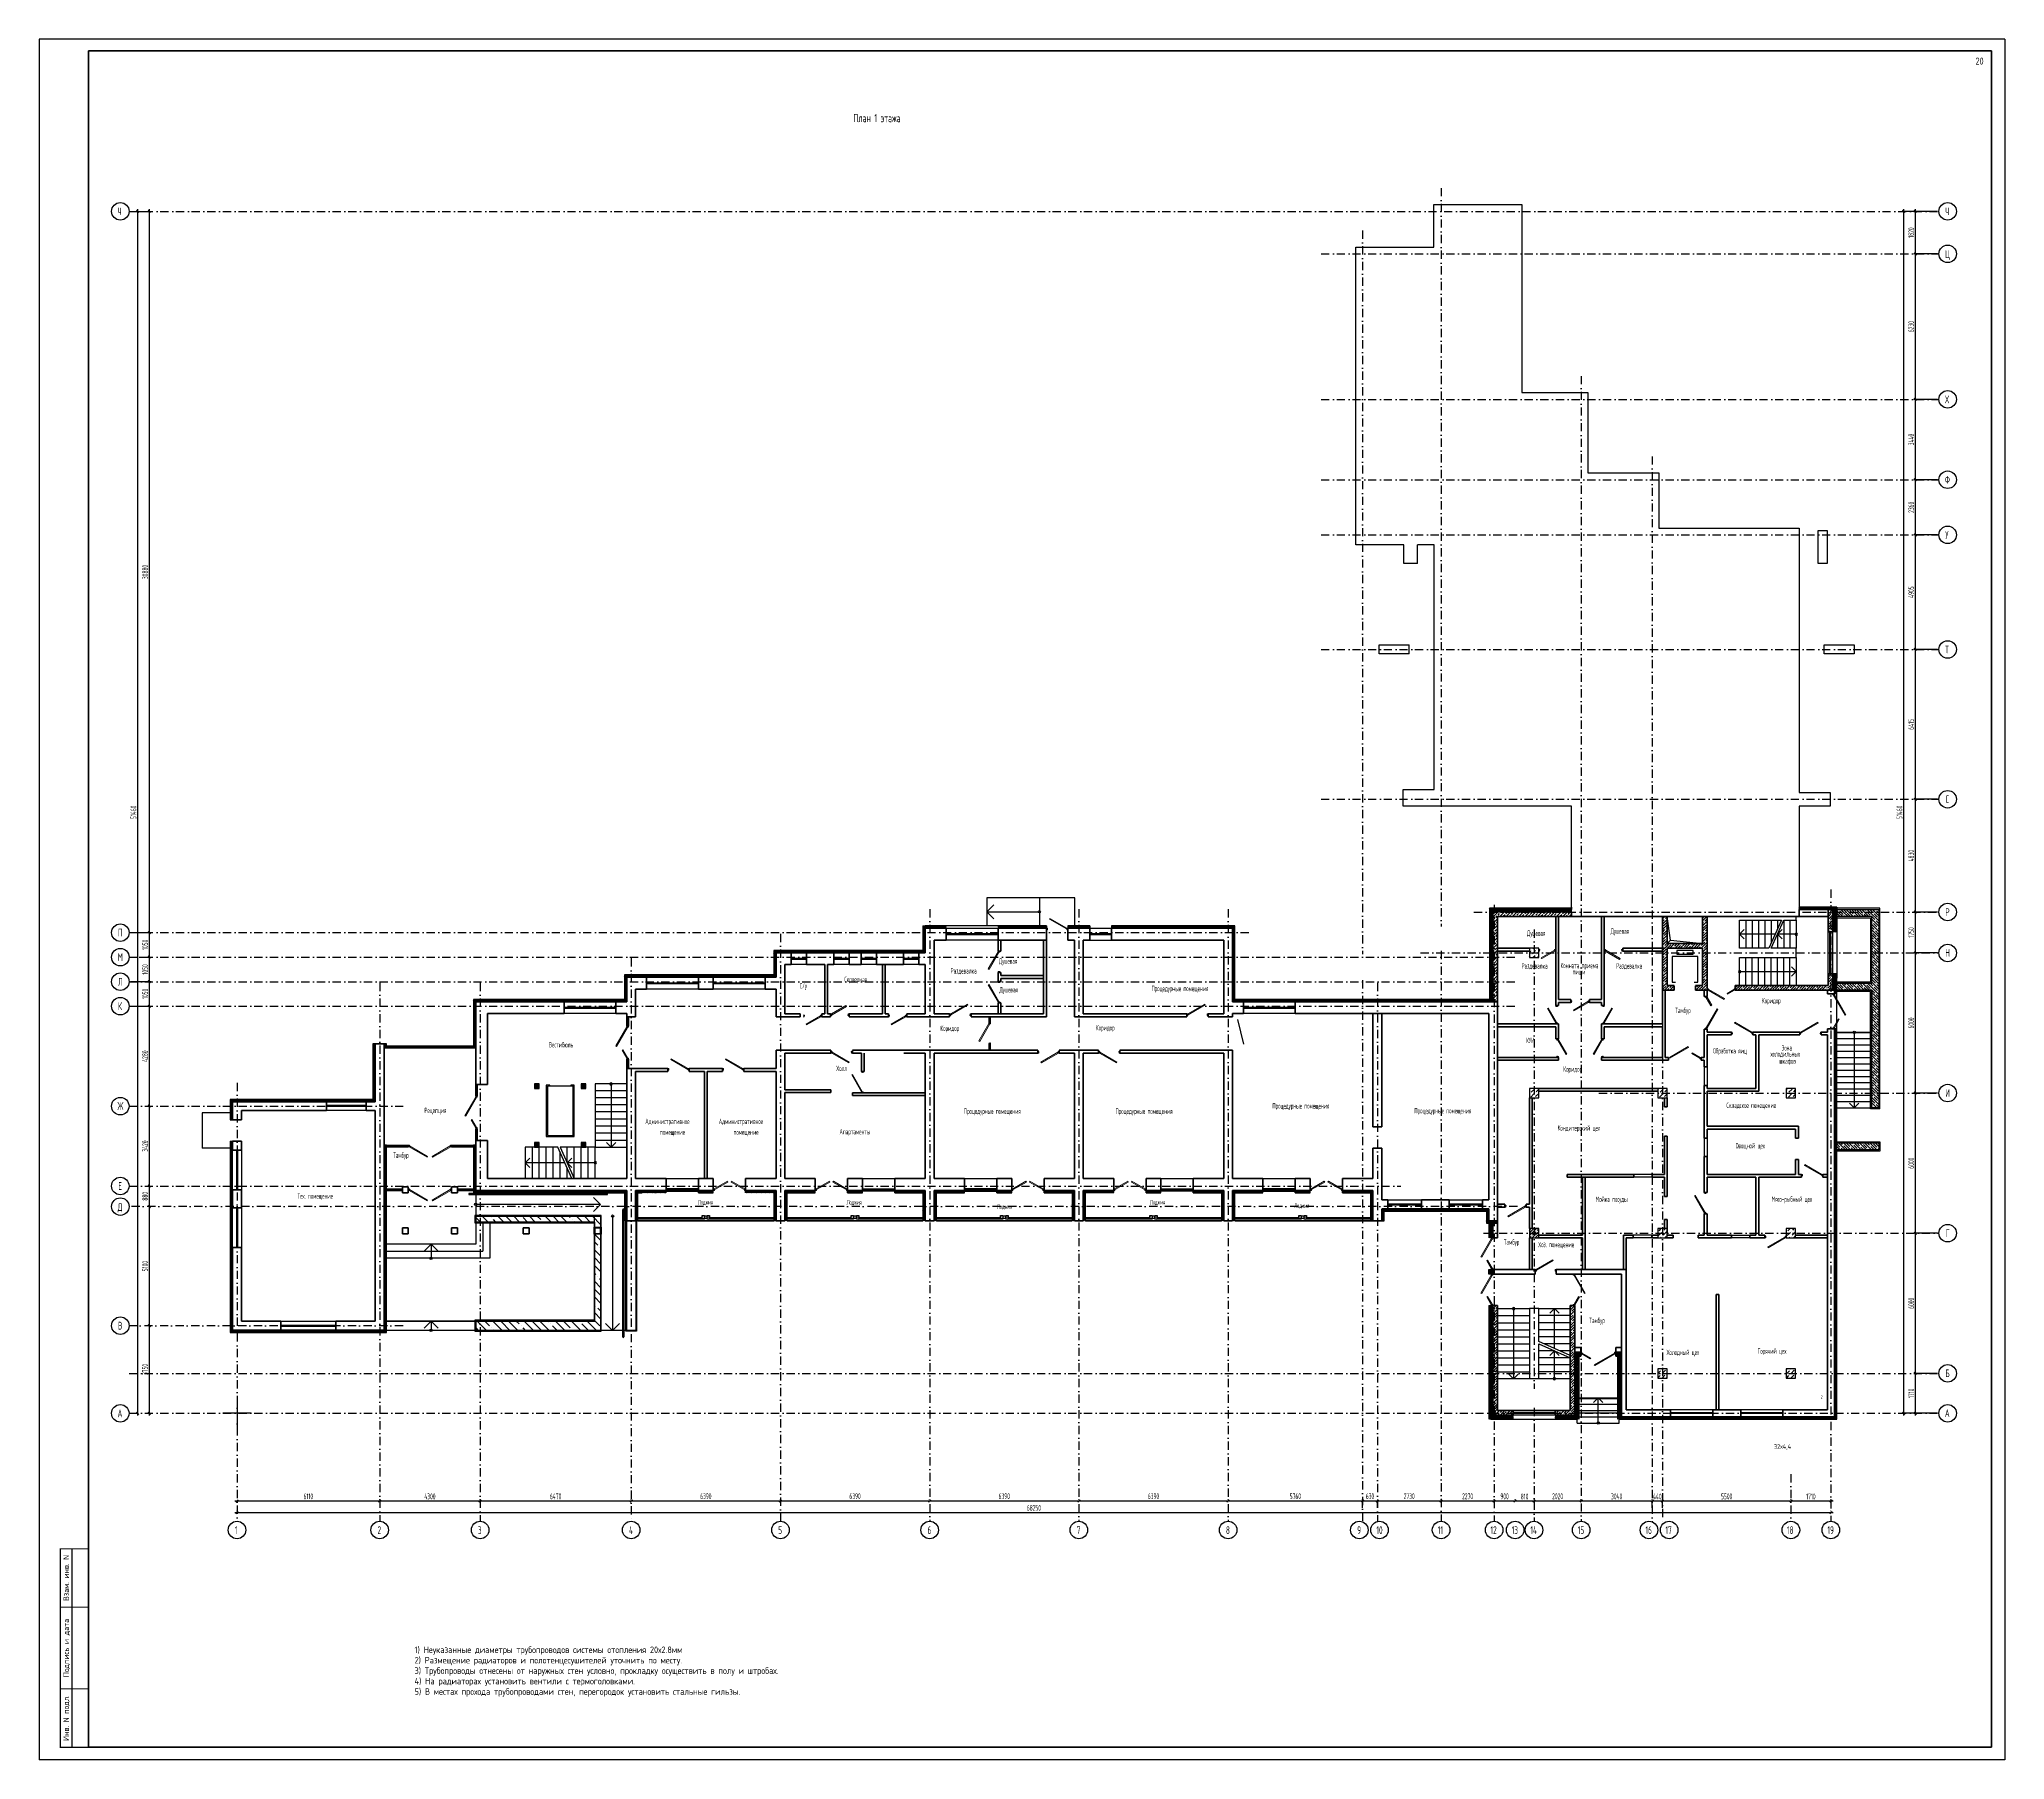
# Model space of a CAD drawing. Extents: x -1560602 to 321118, y -2308202 to -430103.
# Drawn here: x -1560602 to -1476440, y -2067694 to -1994036 of the extents above; entities that cross this region are included whole.
import ezdxf
from ezdxf.enums import TextEntityAlignment as Align

# ---------------------------------------------------------------- set-up
doc = ezdxf.new("R2010")
doc.units = 0
doc.header["$MEASUREMENT"] = 0
doc.header["$PDSIZE"] = -5
doc.linetypes.add('Dot & Dashed', pattern=[670.277762, 352.777767, -176.388884, 0, -141.111112])
doc.linetypes.add('Штрихпунктирная', pattern=[0.670278, 0.352778, -0.176389, 0, -0.141111])
doc.layers.get('0').update_dxf_attribs({"color": 255, "linetype": 'CONTINUOUS'})
doc.layers.get('Defpoints').update_dxf_attribs({"linetype": 'CONTINUOUS'})
for name, color, linetype in [('ALL', 255, 'CONTINUOUS'), ('Колонна', 7, 'CONTINUOUS'), ('колонна нижнего ряда', 1, 'CONTINUOUS'), ('Оси', 253, 'Dot & Dashed'), ('отделка', 240, 'CONTINUOUS'), ('РАЗМЕРЫ', 255, 'CONTINUOUS'), ('Текст', 7, 'CONTINUOUS'), ('Утеплитель', 6, 'CONTINUOUS')]:
    doc.layers.add(name, color=color, linetype=linetype)
for name, color, linetype, lineweight in [('Двери', 4, 'CONTINUOUS', 15), ('Диафрагма', 2, 'CONTINUOUS', 35), ('монолитная стена', 2, 'CONTINUOUS', 25), ('стены', 5, 'CONTINUOUS', 50)]:
    doc.layers.add(name, color=color, linetype=linetype, lineweight=lineweight)
doc.styles.add('GOST 2.304', font='CS_Gost2304.shx', dxfattribs={"width": 0.7})
doc.styles.get("Standard").update_dxf_attribs({"font": 'spds.shx', "width": 0.7, "height": 250})
doc.styles.add('СГЕНЕРИР_СТИЛЬ_1', font='')
doc.styles.get('СГЕНЕРИР_СТИЛЬ_1').set_extended_font_data('GOST_type_A')
doc.dimstyles.new('SPDS', dxfattribs={"dimscale": 100, "dimtxt": 2.5, "dimasz": 1, "dimexe": 0.75, "dimexo": 0.625, "dimtad": 1, "dimdec": 0, "dimtxsty": 'GOST 2.304', "dimblk": 'OBLIQUE', "dimcen": 2.5, "dimdle": 1, "dimadec": 0, "dimazin": 2, "dimtfac": 0.75, "dimtdec": 0, "dimtmove": 0, "dimatfit": 0, "dimfxl": 1, "dimtolj": 1, "dimarcsym": 1})

# ---------------------------------------------------------------- blocks, each defined once
blk = doc.blocks.new('ARROWHEAD_6')
at = {"color": 0, "linetype": 'Continuous', "lineweight": 0}
for p, q in [((0, 0), (-1, 0)), ((-0.5, -0.5), (0.5, 0.5))]:
    blk.add_line(p, q, dxfattribs=at)
blk = doc.blocks.new('_Oblique')
at = {"color": 0, "linetype": 'ByBlock', "lineweight": -2}
blk.add_line((-0.5, -0.5), (0.5, 0.5), dxfattribs=at)
blk = doc.blocks.new('*D238')
at = {"layer": 'Defpoints', "color": 0, "transparency": 16777216}
for p in [(-1552135, -2056614), (-1546025, -2056614), (-1546025, -2056614)]:
    blk.add_point(p, dxfattribs=at)
at = {"layer": 'РАЗМЕРЫ', "color": 0, "lineweight": -2, "transparency": 16777216}
for p, q in [((-1552235, -2056614), (-1545925, -2056614)), ((-1552135, -2056676), (-1552135, -2056689)), ((-1546025, -2056551), (-1546025, -2056539))]:
    blk.add_line(p, q, dxfattribs=at)
at = {"layer": 'РАЗМЕРЫ', "color": 0, "lineweight": -2, "transparency": 16777216, "xscale": 100, "yscale": 100, "zscale": 100, "rotation": 180}
blk.add_blockref('_Oblique', (-1552135, -2056614), dxfattribs=at)
at = {"layer": 'РАЗМЕРЫ', "color": 0, "lineweight": -2, "transparency": 16777216, "xscale": 100, "yscale": 100, "zscale": 100}
blk.add_blockref('_Oblique', (-1546025, -2056614), dxfattribs=at)
at = {"layer": 'РАЗМЕРЫ', "color": 0, "transparency": 16777216, "insert": (-1549080, -2056419), "char_height": 250, "attachment_point": 5}
blk.add_mtext('\\A1;6110', dxfattribs=at)
blk = doc.blocks.new('*D239')
at = {"layer": 'Defpoints', "color": 0, "transparency": 16777216}
for p in [(-1546025, -2056614), (-1541725, -2056614), (-1541725, -2056614)]:
    blk.add_point(p, dxfattribs=at)
at = {"layer": 'РАЗМЕРЫ', "color": 0, "lineweight": -2, "transparency": 16777216}
for p, q in [((-1546125, -2056614), (-1541625, -2056614)), ((-1546025, -2056551), (-1546025, -2056539)), ((-1541725, -2056676), (-1541725, -2056689))]:
    blk.add_line(p, q, dxfattribs=at)
at = {"layer": 'РАЗМЕРЫ', "color": 0, "lineweight": -2, "transparency": 16777216, "xscale": 100, "yscale": 100, "zscale": 100, "rotation": 180}
blk.add_blockref('_Oblique', (-1546025, -2056614), dxfattribs=at)
at = {"layer": 'РАЗМЕРЫ', "color": 0, "lineweight": -2, "transparency": 16777216, "xscale": 100, "yscale": 100, "zscale": 100}
blk.add_blockref('_Oblique', (-1541725, -2056614), dxfattribs=at)
at = {"layer": 'РАЗМЕРЫ', "color": 0, "transparency": 16777216, "insert": (-1543875, -2056421), "char_height": 250, "attachment_point": 5}
blk.add_mtext('\\A1;4300', dxfattribs=at)
blk = doc.blocks.new('*D240')
at = {"layer": 'Defpoints', "color": 0, "transparency": 16777216}
for p in [(-1541725, -2056614), (-1535255, -2056614), (-1535255, -2056614)]:
    blk.add_point(p, dxfattribs=at)
at = {"layer": 'РАЗМЕРЫ', "color": 0, "lineweight": -2, "transparency": 16777216}
for p, q in [((-1541825, -2056614), (-1535155, -2056614)), ((-1541725, -2056551), (-1541725, -2056539)), ((-1535255, -2056551), (-1535255, -2056539))]:
    blk.add_line(p, q, dxfattribs=at)
at = {"layer": 'РАЗМЕРЫ', "color": 0, "lineweight": -2, "transparency": 16777216, "xscale": 100, "yscale": 100, "zscale": 100, "rotation": 180}
blk.add_blockref('_Oblique', (-1541725, -2056614), dxfattribs=at)
at = {"layer": 'РАЗМЕРЫ', "color": 0, "lineweight": -2, "transparency": 16777216, "xscale": 100, "yscale": 100, "zscale": 100}
blk.add_blockref('_Oblique', (-1535255, -2056614), dxfattribs=at)
at = {"layer": 'РАЗМЕРЫ', "color": 0, "transparency": 16777216, "insert": (-1538490, -2056419), "char_height": 250, "attachment_point": 5}
blk.add_mtext('\\A1;6470', dxfattribs=at)
blk = doc.blocks.new('*D241')
at = {"layer": 'Defpoints', "color": 0, "transparency": 16777216}
for p in [(-1535255, -2056614), (-1528865, -2056614), (-1528865, -2056614)]:
    blk.add_point(p, dxfattribs=at)
at = {"layer": 'РАЗМЕРЫ', "color": 0, "lineweight": -2, "transparency": 16777216}
for p, q in [((-1535355, -2056614), (-1528765, -2056614)), ((-1535255, -2056551), (-1535255, -2056539)), ((-1528865, -2056676), (-1528865, -2056689))]:
    blk.add_line(p, q, dxfattribs=at)
at = {"layer": 'РАЗМЕРЫ', "color": 0, "lineweight": -2, "transparency": 16777216, "xscale": 100, "yscale": 100, "zscale": 100, "rotation": 180}
blk.add_blockref('_Oblique', (-1535255, -2056614), dxfattribs=at)
at = {"layer": 'РАЗМЕРЫ', "color": 0, "lineweight": -2, "transparency": 16777216, "xscale": 100, "yscale": 100, "zscale": 100}
blk.add_blockref('_Oblique', (-1528865, -2056614), dxfattribs=at)
at = {"layer": 'РАЗМЕРЫ', "color": 0, "transparency": 16777216, "insert": (-1532060, -2056412), "char_height": 250, "attachment_point": 5}
blk.add_mtext('\\A1;6390', dxfattribs=at)
blk = doc.blocks.new('*D242')
at = {"layer": 'Defpoints', "color": 0, "transparency": 16777216}
for p in [(-1528865, -2056614), (-1522475, -2056614), (-1522475, -2056614)]:
    blk.add_point(p, dxfattribs=at)
at = {"layer": 'РАЗМЕРЫ', "color": 0, "lineweight": -2, "transparency": 16777216}
for p, q in [((-1528965, -2056614), (-1522375, -2056614)), ((-1528865, -2056551), (-1528865, -2056539)), ((-1522475, -2056551), (-1522475, -2056539))]:
    blk.add_line(p, q, dxfattribs=at)
at = {"layer": 'РАЗМЕРЫ', "color": 0, "lineweight": -2, "transparency": 16777216, "xscale": 100, "yscale": 100, "zscale": 100, "rotation": 180}
blk.add_blockref('_Oblique', (-1528865, -2056614), dxfattribs=at)
at = {"layer": 'РАЗМЕРЫ', "color": 0, "lineweight": -2, "transparency": 16777216, "xscale": 100, "yscale": 100, "zscale": 100}
blk.add_blockref('_Oblique', (-1522475, -2056614), dxfattribs=at)
at = {"layer": 'РАЗМЕРЫ', "color": 0, "transparency": 16777216, "insert": (-1525670, -2056412), "char_height": 250, "attachment_point": 5}
blk.add_mtext('\\A1;6390', dxfattribs=at)
blk = doc.blocks.new('*D243')
at = {"layer": 'Defpoints', "color": 0, "transparency": 16777216}
for p in [(-1522475, -2056614), (-1516085, -2056614), (-1516085, -2056614)]:
    blk.add_point(p, dxfattribs=at)
at = {"layer": 'РАЗМЕРЫ', "color": 0, "lineweight": -2, "transparency": 16777216}
for p, q in [((-1522575, -2056614), (-1515985, -2056614)), ((-1522475, -2056676), (-1522475, -2056689)), ((-1516085, -2056551), (-1516085, -2056539))]:
    blk.add_line(p, q, dxfattribs=at)
at = {"layer": 'РАЗМЕРЫ', "color": 0, "lineweight": -2, "transparency": 16777216, "xscale": 100, "yscale": 100, "zscale": 100, "rotation": 180}
blk.add_blockref('_Oblique', (-1522475, -2056614), dxfattribs=at)
at = {"layer": 'РАЗМЕРЫ', "color": 0, "lineweight": -2, "transparency": 16777216, "xscale": 100, "yscale": 100, "zscale": 100}
blk.add_blockref('_Oblique', (-1516085, -2056614), dxfattribs=at)
at = {"layer": 'РАЗМЕРЫ', "color": 0, "transparency": 16777216, "insert": (-1519280, -2056412), "char_height": 250, "attachment_point": 5}
blk.add_mtext('\\A1;6390', dxfattribs=at)
blk = doc.blocks.new('*D244')
at = {"layer": 'Defpoints', "color": 0, "transparency": 16777216}
for p in [(-1516085, -2056614), (-1509695, -2056614), (-1509695, -2056614)]:
    blk.add_point(p, dxfattribs=at)
at = {"layer": 'РАЗМЕРЫ', "color": 0, "lineweight": -2, "transparency": 16777216}
for p, q in [((-1516185, -2056614), (-1509595, -2056614)), ((-1516085, -2056551), (-1516085, -2056539)), ((-1509695, -2056676), (-1509695, -2056689))]:
    blk.add_line(p, q, dxfattribs=at)
at = {"layer": 'РАЗМЕРЫ', "color": 0, "lineweight": -2, "transparency": 16777216, "xscale": 100, "yscale": 100, "zscale": 100, "rotation": 180}
blk.add_blockref('_Oblique', (-1516085, -2056614), dxfattribs=at)
at = {"layer": 'РАЗМЕРЫ', "color": 0, "lineweight": -2, "transparency": 16777216, "xscale": 100, "yscale": 100, "zscale": 100}
blk.add_blockref('_Oblique', (-1509695, -2056614), dxfattribs=at)
at = {"layer": 'РАЗМЕРЫ', "color": 0, "transparency": 16777216, "insert": (-1512890, -2056412), "char_height": 250, "attachment_point": 5}
blk.add_mtext('\\A1;6390', dxfattribs=at)
blk = doc.blocks.new('*D245')
at = {"layer": 'Defpoints', "color": 0, "transparency": 16777216}
for p in [(-1509695, -2056614), (-1503935, -2056614), (-1503935, -2056614)]:
    blk.add_point(p, dxfattribs=at)
at = {"layer": 'РАЗМЕРЫ', "color": 0, "lineweight": -2, "transparency": 16777216}
for p, q in [((-1509795, -2056614), (-1503835, -2056614)), ((-1509695, -2056551), (-1509695, -2056539)), ((-1503935, -2056676), (-1503935, -2056689))]:
    blk.add_line(p, q, dxfattribs=at)
at = {"layer": 'РАЗМЕРЫ', "color": 0, "lineweight": -2, "transparency": 16777216, "xscale": 100, "yscale": 100, "zscale": 100, "rotation": 180}
blk.add_blockref('_Oblique', (-1509695, -2056614), dxfattribs=at)
at = {"layer": 'РАЗМЕРЫ', "color": 0, "lineweight": -2, "transparency": 16777216, "xscale": 100, "yscale": 100, "zscale": 100}
blk.add_blockref('_Oblique', (-1503935, -2056614), dxfattribs=at)
at = {"layer": 'РАЗМЕРЫ', "color": 0, "transparency": 16777216, "insert": (-1506815, -2056414), "char_height": 250, "attachment_point": 5}
blk.add_mtext('\\A1;5760', dxfattribs=at)
blk = doc.blocks.new('*D246')
at = {"layer": 'Defpoints', "color": 0, "transparency": 16777216}
for p in [(-1503935, -2056614), (-1503305, -2056610), (-1503305, -2056614)]:
    blk.add_point(p, dxfattribs=at)
at = {"layer": 'РАЗМЕРЫ', "color": 0, "lineweight": -2, "transparency": 16777216}
for p, q in [((-1504035, -2056614), (-1503205, -2056614)), ((-1503935, -2056551), (-1503935, -2056539)), ((-1503305, -2056672), (-1503305, -2056689))]:
    blk.add_line(p, q, dxfattribs=at)
at = {"layer": 'РАЗМЕРЫ', "color": 0, "lineweight": -2, "transparency": 16777216, "xscale": 100, "yscale": 100, "zscale": 100, "rotation": 180}
blk.add_blockref('_Oblique', (-1503935, -2056614), dxfattribs=at)
at = {"layer": 'РАЗМЕРЫ', "color": 0, "lineweight": -2, "transparency": 16777216, "xscale": 100, "yscale": 100, "zscale": 100}
blk.add_blockref('_Oblique', (-1503305, -2056614), dxfattribs=at)
at = {"layer": 'РАЗМЕРЫ', "color": 0, "transparency": 16777216, "insert": (-1503620, -2056414), "char_height": 250, "attachment_point": 5}
blk.add_mtext('\\A1;630', dxfattribs=at)
blk = doc.blocks.new('*D247')
at = {"layer": 'Defpoints', "color": 0, "transparency": 16777216}
for p in [(-1503305, -2056610), (-1500575, -2056614), (-1500575, -2056614)]:
    blk.add_point(p, dxfattribs=at)
at = {"layer": 'РАЗМЕРЫ', "color": 0, "lineweight": -2, "transparency": 16777216}
for p, q in [((-1503405, -2056614), (-1500475, -2056614)), ((-1503305, -2056672), (-1503305, -2056689)), ((-1500575, -2056551), (-1500575, -2056539))]:
    blk.add_line(p, q, dxfattribs=at)
at = {"layer": 'РАЗМЕРЫ', "color": 0, "lineweight": -2, "transparency": 16777216, "xscale": 100, "yscale": 100, "zscale": 100, "rotation": 180}
blk.add_blockref('_Oblique', (-1503305, -2056614), dxfattribs=at)
at = {"layer": 'РАЗМЕРЫ', "color": 0, "lineweight": -2, "transparency": 16777216, "xscale": 100, "yscale": 100, "zscale": 100}
blk.add_blockref('_Oblique', (-1500575, -2056614), dxfattribs=at)
at = {"layer": 'РАЗМЕРЫ', "color": 0, "transparency": 16777216, "insert": (-1501940, -2056412), "char_height": 250, "attachment_point": 5}
blk.add_mtext('\\A1;2730', dxfattribs=at)
blk = doc.blocks.new('*D248')
at = {"layer": 'Defpoints', "color": 0, "transparency": 16777216}
for p in [(-1500575, -2056614), (-1498305, -2056614), (-1498305, -2056614)]:
    blk.add_point(p, dxfattribs=at)
at = {"layer": 'РАЗМЕРЫ', "color": 0, "lineweight": -2, "transparency": 16777216}
for p, q in [((-1500675, -2056614), (-1498205, -2056614)), ((-1500575, -2056551), (-1500575, -2056539)), ((-1498305, -2056551), (-1498305, -2056539))]:
    blk.add_line(p, q, dxfattribs=at)
at = {"layer": 'РАЗМЕРЫ', "color": 0, "lineweight": -2, "transparency": 16777216, "xscale": 100, "yscale": 100, "zscale": 100, "rotation": 180}
blk.add_blockref('_Oblique', (-1500575, -2056614), dxfattribs=at)
at = {"layer": 'РАЗМЕРЫ', "color": 0, "lineweight": -2, "transparency": 16777216, "xscale": 100, "yscale": 100, "zscale": 100}
blk.add_blockref('_Oblique', (-1498305, -2056614), dxfattribs=at)
at = {"layer": 'РАЗМЕРЫ', "color": 0, "transparency": 16777216, "insert": (-1499440, -2056417), "char_height": 250, "attachment_point": 5}
blk.add_mtext('\\A1;2270', dxfattribs=at)
blk = doc.blocks.new('*D249')
at = {"layer": 'Defpoints', "color": 0, "transparency": 16777216}
for p in [(-1498305, -2056614), (-1497405, -2056614), (-1497405, -2056614)]:
    blk.add_point(p, dxfattribs=at)
at = {"layer": 'РАЗМЕРЫ', "color": 0, "lineweight": -2, "transparency": 16777216}
for p, q in [((-1498405, -2056614), (-1497305, -2056614)), ((-1498305, -2056551), (-1498305, -2056539)), ((-1497405, -2056551), (-1497405, -2056539))]:
    blk.add_line(p, q, dxfattribs=at)
at = {"layer": 'РАЗМЕРЫ', "color": 0, "lineweight": -2, "transparency": 16777216, "xscale": 100, "yscale": 100, "zscale": 100, "rotation": 180}
blk.add_blockref('_Oblique', (-1498305, -2056614), dxfattribs=at)
at = {"layer": 'РАЗМЕРЫ', "color": 0, "lineweight": -2, "transparency": 16777216, "xscale": 100, "yscale": 100, "zscale": 100}
blk.add_blockref('_Oblique', (-1497405, -2056614), dxfattribs=at)
at = {"layer": 'РАЗМЕРЫ', "color": 0, "transparency": 16777216, "insert": (-1497855, -2056419), "char_height": 250, "attachment_point": 5}
blk.add_mtext('\\A1;900', dxfattribs=at)
blk = doc.blocks.new('*D250')
at = {"layer": 'Defpoints', "color": 0, "transparency": 16777216}
for p in [(-1497405, -2056614), (-1496595, -2056614), (-1496595, -2056614)]:
    blk.add_point(p, dxfattribs=at)
at = {"layer": 'РАЗМЕРЫ', "color": 0, "lineweight": -2, "transparency": 16777216}
for p, q in [((-1497505, -2056614), (-1496495, -2056614)), ((-1497405, -2056551), (-1497405, -2056539)), ((-1496595, -2056676), (-1496595, -2056689))]:
    blk.add_line(p, q, dxfattribs=at)
at = {"layer": 'РАЗМЕРЫ', "color": 0, "lineweight": -2, "transparency": 16777216, "xscale": 100, "yscale": 100, "zscale": 100, "rotation": 180}
blk.add_blockref('_Oblique', (-1497405, -2056614), dxfattribs=at)
at = {"layer": 'РАЗМЕРЫ', "color": 0, "lineweight": -2, "transparency": 16777216, "xscale": 100, "yscale": 100, "zscale": 100}
blk.add_blockref('_Oblique', (-1496595, -2056614), dxfattribs=at)
at = {"layer": 'РАЗМЕРЫ', "color": 0, "transparency": 16777216, "insert": (-1497000, -2056426), "char_height": 250, "attachment_point": 5}
blk.add_mtext('\\A1;810', dxfattribs=at)
blk = doc.blocks.new('*D251')
at = {"layer": 'Defpoints', "color": 0, "transparency": 16777216}
for p in [(-1496595, -2056614), (-1494575, -2056614), (-1494575, -2056614)]:
    blk.add_point(p, dxfattribs=at)
at = {"layer": 'РАЗМЕРЫ', "color": 0, "lineweight": -2, "transparency": 16777216}
for p, q in [((-1496695, -2056614), (-1494475, -2056614)), ((-1496595, -2056551), (-1496595, -2056539)), ((-1494575, -2056551), (-1494575, -2056539))]:
    blk.add_line(p, q, dxfattribs=at)
at = {"layer": 'РАЗМЕРЫ', "color": 0, "lineweight": -2, "transparency": 16777216, "xscale": 100, "yscale": 100, "zscale": 100, "rotation": 180}
blk.add_blockref('_Oblique', (-1496595, -2056614), dxfattribs=at)
at = {"layer": 'РАЗМЕРЫ', "color": 0, "lineweight": -2, "transparency": 16777216, "xscale": 100, "yscale": 100, "zscale": 100}
blk.add_blockref('_Oblique', (-1494575, -2056614), dxfattribs=at)
at = {"layer": 'РАЗМЕРЫ', "color": 0, "transparency": 16777216, "insert": (-1495585, -2056417), "char_height": 250, "attachment_point": 5}
blk.add_mtext('\\A1;2020', dxfattribs=at)
blk = doc.blocks.new('*D252')
at = {"layer": 'Defpoints', "color": 0, "transparency": 16777216}
for p in [(-1494575, -2056614), (-1491535, -2056614), (-1491535, -2056614)]:
    blk.add_point(p, dxfattribs=at)
at = {"layer": 'РАЗМЕРЫ', "color": 0, "lineweight": -2, "transparency": 16777216}
for p, q in [((-1494675, -2056614), (-1491435, -2056614)), ((-1494575, -2056676), (-1494575, -2056689)), ((-1491535, -2056551), (-1491535, -2056539))]:
    blk.add_line(p, q, dxfattribs=at)
at = {"layer": 'РАЗМЕРЫ', "color": 0, "lineweight": -2, "transparency": 16777216, "xscale": 100, "yscale": 100, "zscale": 100, "rotation": 180}
blk.add_blockref('_Oblique', (-1494575, -2056614), dxfattribs=at)
at = {"layer": 'РАЗМЕРЫ', "color": 0, "lineweight": -2, "transparency": 16777216, "xscale": 100, "yscale": 100, "zscale": 100}
blk.add_blockref('_Oblique', (-1491535, -2056614), dxfattribs=at)
at = {"layer": 'РАЗМЕРЫ', "color": 0, "transparency": 16777216, "insert": (-1493055, -2056421), "char_height": 250, "attachment_point": 5}
blk.add_mtext('\\A1;3040', dxfattribs=at)
blk = doc.blocks.new('*D253')
at = {"layer": 'Defpoints', "color": 0, "transparency": 16777216}
for p in [(-1491535, -2056615), (-1491095, -2056614), (-1491095, -2056614)]:
    blk.add_point(p, dxfattribs=at)
at = {"layer": 'РАЗМЕРЫ', "color": 0, "lineweight": -2, "transparency": 16777216}
for p, q in [((-1491635, -2056614), (-1490995, -2056614)), ((-1491535, -2056553), (-1491535, -2056539)), ((-1491095, -2056676), (-1491095, -2056689))]:
    blk.add_line(p, q, dxfattribs=at)
at = {"layer": 'РАЗМЕРЫ', "color": 0, "lineweight": -2, "transparency": 16777216, "xscale": 100, "yscale": 100, "zscale": 100, "rotation": 180}
blk.add_blockref('_Oblique', (-1491535, -2056614), dxfattribs=at)
at = {"layer": 'РАЗМЕРЫ', "color": 0, "lineweight": -2, "transparency": 16777216, "xscale": 100, "yscale": 100, "zscale": 100}
blk.add_blockref('_Oblique', (-1491095, -2056614), dxfattribs=at)
at = {"layer": 'РАЗМЕРЫ', "color": 0, "transparency": 16777216, "insert": (-1491315, -2056426), "char_height": 250, "attachment_point": 5}
blk.add_mtext('\\A1;440', dxfattribs=at)
blk = doc.blocks.new('*D254')
at = {"layer": 'Defpoints', "color": 0, "transparency": 16777216}
for p in [(-1491095, -2056614), (-1485595, -2056594), (-1485595, -2056614)]:
    blk.add_point(p, dxfattribs=at)
at = {"layer": 'РАЗМЕРЫ', "color": 0, "lineweight": -2, "transparency": 16777216}
for p, q in [((-1491195, -2056614), (-1485495, -2056614)), ((-1491095, -2056551), (-1491095, -2056539)), ((-1485595, -2056657), (-1485595, -2056689))]:
    blk.add_line(p, q, dxfattribs=at)
at = {"layer": 'РАЗМЕРЫ', "color": 0, "lineweight": -2, "transparency": 16777216, "xscale": 100, "yscale": 100, "zscale": 100, "rotation": 180}
blk.add_blockref('_Oblique', (-1491095, -2056614), dxfattribs=at)
at = {"layer": 'РАЗМЕРЫ', "color": 0, "lineweight": -2, "transparency": 16777216, "xscale": 100, "yscale": 100, "zscale": 100}
blk.add_blockref('_Oblique', (-1485595, -2056614), dxfattribs=at)
at = {"layer": 'РАЗМЕРЫ', "color": 0, "transparency": 16777216, "insert": (-1488345, -2056421), "char_height": 250, "attachment_point": 5}
blk.add_mtext('\\A1;5500', dxfattribs=at)
blk = doc.blocks.new('*D255')
at = {"layer": 'Defpoints', "color": 0, "transparency": 16777216}
for p in [(-1485595, -2056614), (-1483885, -2056614), (-1483885, -2056614)]:
    blk.add_point(p, dxfattribs=at)
at = {"layer": 'РАЗМЕРЫ', "color": 0, "lineweight": -2, "transparency": 16777216}
for p, q in [((-1485695, -2056614), (-1483785, -2056614)), ((-1485595, -2056551), (-1485595, -2056539)), ((-1483885, -2056551), (-1483885, -2056539))]:
    blk.add_line(p, q, dxfattribs=at)
at = {"layer": 'РАЗМЕРЫ', "color": 0, "lineweight": -2, "transparency": 16777216, "xscale": 100, "yscale": 100, "zscale": 100, "rotation": 180}
blk.add_blockref('_Oblique', (-1485595, -2056614), dxfattribs=at)
at = {"layer": 'РАЗМЕРЫ', "color": 0, "lineweight": -2, "transparency": 16777216, "xscale": 100, "yscale": 100, "zscale": 100}
blk.add_blockref('_Oblique', (-1483885, -2056614), dxfattribs=at)
at = {"layer": 'РАЗМЕРЫ', "color": 0, "transparency": 16777216, "insert": (-1484740, -2056426), "char_height": 250, "attachment_point": 5}
blk.add_mtext('\\A1;1710', dxfattribs=at)
blk = doc.blocks.new('*D256')
at = {"layer": 'Defpoints', "color": 0, "transparency": 16777216}
for p in [(-1552135, -2057113), (-1483885, -2057113), (-1483885, -2057113)]:
    blk.add_point(p, dxfattribs=at)
at = {"layer": 'РАЗМЕРЫ', "color": 0, "lineweight": -2, "transparency": 16777216}
for p, q in [((-1552235, -2057113), (-1483785, -2057113)), ((-1552135, -2057051), (-1552135, -2057038)), ((-1483885, -2057051), (-1483885, -2057038))]:
    blk.add_line(p, q, dxfattribs=at)
at = {"layer": 'РАЗМЕРЫ', "color": 0, "lineweight": -2, "transparency": 16777216, "xscale": 100, "yscale": 100, "zscale": 100, "rotation": 180}
blk.add_blockref('_Oblique', (-1552135, -2057113), dxfattribs=at)
at = {"layer": 'РАЗМЕРЫ', "color": 0, "lineweight": -2, "transparency": 16777216, "xscale": 100, "yscale": 100, "zscale": 100}
blk.add_blockref('_Oblique', (-1483885, -2057113), dxfattribs=at)
at = {"layer": 'РАЗМЕРЫ', "color": 0, "transparency": 16777216, "insert": (-1518010, -2056911), "char_height": 250, "attachment_point": 5}
blk.add_mtext('\\A1;68250', dxfattribs=at)
blk = doc.blocks.new('*D257')
at = {"layer": 'Defpoints', "color": 0, "transparency": 16777216}
for p in [(-1555885, -2049113), (-1555885, -2049113), (-1555885, -2052863)]:
    blk.add_point(p, dxfattribs=at)
at = {"layer": 'РАЗМЕРЫ', "color": 0, "lineweight": -2, "transparency": 16777216}
for p, q in [((-1555948, -2049113), (-1555960, -2049113)), ((-1555885, -2052963), (-1555885, -2049013)), ((-1555948, -2052863), (-1555960, -2052863))]:
    blk.add_line(p, q, dxfattribs=at)
at = {"layer": 'РАЗМЕРЫ', "color": 0, "lineweight": -2, "transparency": 16777216, "xscale": 100, "yscale": 100, "zscale": 100}
for p, rotation in [((-1555885, -2049113), 90), ((-1555885, -2052863), 270)]:
    blk.add_blockref('_Oblique', p, dxfattribs=dict(at, rotation=rotation))
at = {"layer": 'РАЗМЕРЫ', "color": 0, "transparency": 16777216, "insert": (-1556073, -2050988), "char_height": 250, "attachment_point": 5, "rotation": 90, "style": 'GOST 2.304'}
blk.add_mtext('\\A1;3750', dxfattribs=at)
blk = doc.blocks.new('*D258')
at = {"layer": 'Defpoints', "color": 0, "transparency": 16777216}
for p in [(-1555885, -2044013), (-1555885, -2044013), (-1555885, -2049113)]:
    blk.add_point(p, dxfattribs=at)
at = {"layer": 'РАЗМЕРЫ', "color": 0, "lineweight": -2, "transparency": 16777216}
for p, q in [((-1555948, -2044013), (-1555960, -2044013)), ((-1555885, -2049213), (-1555885, -2043913)), ((-1555948, -2049113), (-1555960, -2049113))]:
    blk.add_line(p, q, dxfattribs=at)
at = {"layer": 'РАЗМЕРЫ', "color": 0, "lineweight": -2, "transparency": 16777216, "xscale": 100, "yscale": 100, "zscale": 100}
for p, rotation in [((-1555885, -2044013), 90), ((-1555885, -2049113), 270)]:
    blk.add_blockref('_Oblique', p, dxfattribs=dict(at, rotation=rotation))
at = {"layer": 'РАЗМЕРЫ', "color": 0, "transparency": 16777216, "insert": (-1556073, -2046563), "char_height": 250, "attachment_point": 5, "rotation": 90, "style": 'GOST 2.304'}
blk.add_mtext('\\A1;5100', dxfattribs=at)
blk = doc.blocks.new('*D259')
at = {"layer": 'Defpoints', "color": 0, "transparency": 16777216}
for p in [(-1555885, -2043133), (-1555885, -2043133), (-1555885, -2044013)]:
    blk.add_point(p, dxfattribs=at)
at = {"layer": 'РАЗМЕРЫ', "color": 0, "lineweight": -2, "transparency": 16777216}
for p, q in [((-1555948, -2043133), (-1555960, -2043133)), ((-1555885, -2044113), (-1555885, -2043033)), ((-1555948, -2044013), (-1555960, -2044013))]:
    blk.add_line(p, q, dxfattribs=at)
at = {"layer": 'РАЗМЕРЫ', "color": 0, "lineweight": -2, "transparency": 16777216, "xscale": 100, "yscale": 100, "zscale": 100}
for p, rotation in [((-1555885, -2043133), 90), ((-1555885, -2044013), 270)]:
    blk.add_blockref('_Oblique', p, dxfattribs=dict(at, rotation=rotation))
at = {"layer": 'РАЗМЕРЫ', "color": 0, "transparency": 16777216, "insert": (-1556073, -2043573), "char_height": 250, "attachment_point": 5, "rotation": 90, "style": 'GOST 2.304'}
blk.add_mtext('\\A1;880', dxfattribs=at)
blk = doc.blocks.new('*D260')
at = {"layer": 'Defpoints', "color": 0, "transparency": 16777216}
for p in [(-1555885, -2039713), (-1555885, -2039713), (-1555885, -2043133)]:
    blk.add_point(p, dxfattribs=at)
at = {"layer": 'РАЗМЕРЫ', "color": 0, "lineweight": -2, "transparency": 16777216}
for p, q in [((-1555948, -2039713), (-1555960, -2039713)), ((-1555885, -2043233), (-1555885, -2039613)), ((-1555948, -2043133), (-1555960, -2043133))]:
    blk.add_line(p, q, dxfattribs=at)
at = {"layer": 'РАЗМЕРЫ', "color": 0, "lineweight": -2, "transparency": 16777216, "xscale": 100, "yscale": 100, "zscale": 100}
for p, rotation in [((-1555885, -2039713), 90), ((-1555885, -2043133), 270)]:
    blk.add_blockref('_Oblique', p, dxfattribs=dict(at, rotation=rotation))
at = {"layer": 'РАЗМЕРЫ', "color": 0, "transparency": 16777216, "insert": (-1556073, -2041423), "char_height": 250, "attachment_point": 5, "rotation": 90, "style": 'GOST 2.304'}
blk.add_mtext('\\A1;3420', dxfattribs=at)
blk = doc.blocks.new('*D261')
at = {"layer": 'Defpoints', "color": 0, "transparency": 16777216}
for p in [(-1555885, -2035433), (-1555885, -2035433), (-1555885, -2039713)]:
    blk.add_point(p, dxfattribs=at)
at = {"layer": 'РАЗМЕРЫ', "color": 0, "lineweight": -2, "transparency": 16777216}
for p, q in [((-1555948, -2035433), (-1555960, -2035433)), ((-1555885, -2039813), (-1555885, -2035333)), ((-1555948, -2039713), (-1555960, -2039713))]:
    blk.add_line(p, q, dxfattribs=at)
at = {"layer": 'РАЗМЕРЫ', "color": 0, "lineweight": -2, "transparency": 16777216, "xscale": 100, "yscale": 100, "zscale": 100}
for p, rotation in [((-1555885, -2035433), 90), ((-1555885, -2039713), 270)]:
    blk.add_blockref('_Oblique', p, dxfattribs=dict(at, rotation=rotation))
at = {"layer": 'РАЗМЕРЫ', "color": 0, "transparency": 16777216, "insert": (-1556073, -2037573), "char_height": 250, "attachment_point": 5, "rotation": 90, "style": 'GOST 2.304'}
blk.add_mtext('\\A1;4280', dxfattribs=at)
blk = doc.blocks.new('*D262')
at = {"layer": 'Defpoints', "color": 0, "transparency": 16777216}
for p in [(-1556385, -2001403), (-1556385, -2001403), (-1556385, -2052864)]:
    blk.add_point(p, dxfattribs=at)
at = {"layer": 'РАЗМЕРЫ', "color": 0, "lineweight": -2, "transparency": 16777216}
for p, q in [((-1556385, -2052964), (-1556385, -2001303)), ((-1556323, -2001403), (-1556310, -2001403)), ((-1556447, -2052864), (-1556460, -2052864))]:
    blk.add_line(p, q, dxfattribs=at)
at = {"layer": 'РАЗМЕРЫ', "color": 0, "lineweight": -2, "transparency": 16777216, "xscale": 100, "yscale": 100, "zscale": 100}
for p, rotation in [((-1556385, -2001403), 90), ((-1556385, -2052864), 270)]:
    blk.add_blockref('_Oblique', p, dxfattribs=dict(at, rotation=rotation))
at = {"layer": 'РАЗМЕРЫ', "color": 0, "transparency": 16777216, "insert": (-1556572, -2027133), "char_height": 250, "attachment_point": 5, "rotation": 90, "style": 'GOST 2.304'}
blk.add_mtext('\\A1;51460', dxfattribs=at)
blk = doc.blocks.new('*D263')
at = {"layer": 'Defpoints', "color": 0, "transparency": 16777216}
for p in [(-1556760, -2034383), (-1555885, -2034383), (-1556760, -2035433)]:
    blk.add_point(p, dxfattribs=at)
at = {"layer": 'отделка', "color": 0, "lineweight": -2, "transparency": 16777216}
for p, q in [((-1556697, -2034383), (-1555810, -2034383)), ((-1555885, -2035533), (-1555885, -2034283)), ((-1556697, -2035433), (-1555810, -2035433))]:
    blk.add_line(p, q, dxfattribs=at)
at = {"layer": 'отделка', "color": 0, "lineweight": -2, "transparency": 16777216, "xscale": 100, "yscale": 100, "zscale": 100}
for p, rotation in [((-1555885, -2034383), 90), ((-1555885, -2035433), 270)]:
    blk.add_blockref('_Oblique', p, dxfattribs=dict(at, rotation=rotation))
at = {"layer": 'отделка', "color": 0, "transparency": 16777216, "insert": (-1556073, -2034908), "char_height": 250, "attachment_point": 5, "rotation": 90, "style": 'GOST 2.304'}
blk.add_mtext('\\A1;1050', dxfattribs=at)
blk = doc.blocks.new('*D264')
at = {"layer": 'Defpoints', "color": 0, "transparency": 16777216}
for p in [(-1556385, -2033333), (-1555885, -2033333), (-1556385, -2034383)]:
    blk.add_point(p, dxfattribs=at)
at = {"layer": 'отделка', "color": 0, "lineweight": -2, "transparency": 16777216}
for p, q in [((-1556323, -2033333), (-1555810, -2033333)), ((-1555885, -2034483), (-1555885, -2033233)), ((-1556323, -2034383), (-1555810, -2034383))]:
    blk.add_line(p, q, dxfattribs=at)
at = {"layer": 'отделка', "color": 0, "lineweight": -2, "transparency": 16777216, "xscale": 100, "yscale": 100, "zscale": 100}
for p, rotation in [((-1555885, -2033333), 90), ((-1555885, -2034383), 270)]:
    blk.add_blockref('_Oblique', p, dxfattribs=dict(at, rotation=rotation))
at = {"layer": 'отделка', "color": 0, "transparency": 16777216, "insert": (-1556073, -2033858), "char_height": 250, "attachment_point": 5, "rotation": 90, "style": 'GOST 2.304'}
blk.add_mtext('\\A1;1050', dxfattribs=at)
blk = doc.blocks.new('*D265')
at = {"layer": 'Defpoints', "color": 0, "transparency": 16777216}
for p in [(-1556385, -2032283), (-1555885, -2032283), (-1556385, -2033333)]:
    blk.add_point(p, dxfattribs=at)
at = {"layer": 'отделка', "color": 0, "lineweight": -2, "transparency": 16777216}
for p, q in [((-1556323, -2032283), (-1555810, -2032283)), ((-1555885, -2033433), (-1555885, -2032183)), ((-1556323, -2033333), (-1555810, -2033333))]:
    blk.add_line(p, q, dxfattribs=at)
at = {"layer": 'отделка', "color": 0, "lineweight": -2, "transparency": 16777216, "xscale": 100, "yscale": 100, "zscale": 100}
for p, rotation in [((-1555885, -2032283), 90), ((-1555885, -2033333), 270)]:
    blk.add_blockref('_Oblique', p, dxfattribs=dict(at, rotation=rotation))
at = {"layer": 'отделка', "color": 0, "transparency": 16777216, "insert": (-1556073, -2032808), "char_height": 250, "attachment_point": 5, "rotation": 90, "style": 'GOST 2.304'}
blk.add_mtext('\\A1;1050', dxfattribs=at)
blk = doc.blocks.new('*D266')
at = {"layer": 'Defpoints', "color": 0, "transparency": 16777216}
for p in [(-1556760, -2001403), (-1555885, -2001403), (-1556760, -2032283)]:
    blk.add_point(p, dxfattribs=at)
at = {"layer": 'отделка', "color": 0, "lineweight": -2, "transparency": 16777216}
for p, q in [((-1555885, -2032383), (-1555885, -2001303)), ((-1556697, -2001403), (-1555810, -2001403)), ((-1556697, -2032283), (-1555810, -2032283))]:
    blk.add_line(p, q, dxfattribs=at)
at = {"layer": 'отделка', "color": 0, "lineweight": -2, "transparency": 16777216, "xscale": 100, "yscale": 100, "zscale": 100}
for p, rotation in [((-1555885, -2001403), 90), ((-1555885, -2032283), 270)]:
    blk.add_blockref('_Oblique', p, dxfattribs=dict(at, rotation=rotation))
at = {"layer": 'отделка', "color": 0, "transparency": 16777216, "insert": (-1556073, -2016843), "char_height": 250, "attachment_point": 5, "rotation": 90, "style": 'GOST 2.304'}
blk.add_mtext('\\A1;30880', dxfattribs=at)
blk = doc.blocks.new('*D267')
at = {"layer": 'Defpoints', "color": 0, "transparency": 16777216}
for p in [(-1480260, -2039154), (-1479260, -2039154), (-1479260, -2045153)]:
    blk.add_point(p, dxfattribs=at)
at = {"layer": 'отделка', "color": 0, "lineweight": -2, "transparency": 16777216}
for p, q in [((-1479322, -2039154), (-1480335, -2039154)), ((-1480260, -2045253), (-1480260, -2039054)), ((-1479322, -2045153), (-1480335, -2045153))]:
    blk.add_line(p, q, dxfattribs=at)
at = {"layer": 'отделка', "color": 0, "lineweight": -2, "transparency": 16777216, "xscale": 100, "yscale": 100, "zscale": 100}
for p, rotation in [((-1480260, -2039154), 90), ((-1480260, -2045153), 270)]:
    blk.add_blockref('_Oblique', p, dxfattribs=dict(at, rotation=rotation))
at = {"layer": 'отделка', "color": 0, "transparency": 16777216, "insert": (-1480447, -2042153), "char_height": 250, "attachment_point": 5, "rotation": 90, "style": 'GOST 2.304'}
blk.add_mtext('\\A1;6000', dxfattribs=at)
blk = doc.blocks.new('*D268')
at = {"layer": 'Defpoints', "color": 0, "transparency": 16777216}
for p in [(-1480260, -2033154), (-1479260, -2033154), (-1479260, -2039153)]:
    blk.add_point(p, dxfattribs=at)
at = {"layer": 'отделка', "color": 0, "lineweight": -2, "transparency": 16777216}
for p, q in [((-1479322, -2033154), (-1480335, -2033154)), ((-1480260, -2039253), (-1480260, -2033054)), ((-1479322, -2039153), (-1480335, -2039153))]:
    blk.add_line(p, q, dxfattribs=at)
at = {"layer": 'отделка', "color": 0, "lineweight": -2, "transparency": 16777216, "xscale": 100, "yscale": 100, "zscale": 100}
for p, rotation in [((-1480260, -2033154), 90), ((-1480260, -2039153), 270)]:
    blk.add_blockref('_Oblique', p, dxfattribs=dict(at, rotation=rotation))
at = {"layer": 'отделка', "color": 0, "transparency": 16777216, "insert": (-1480447, -2036153), "char_height": 250, "attachment_point": 5, "rotation": 90, "style": 'GOST 2.304'}
blk.add_mtext('\\A1;6000', dxfattribs=at)
blk = doc.blocks.new('*D269')
at = {"layer": 'Defpoints', "color": 0, "transparency": 16777216}
for p in [(-1480260, -2031404), (-1479260, -2031404), (-1479260, -2033153)]:
    blk.add_point(p, dxfattribs=at)
at = {"layer": 'отделка', "color": 0, "lineweight": -2, "transparency": 16777216}
for p, q in [((-1479322, -2031404), (-1480335, -2031404)), ((-1480260, -2033253), (-1480260, -2031304)), ((-1479322, -2033153), (-1480335, -2033153))]:
    blk.add_line(p, q, dxfattribs=at)
at = {"layer": 'отделка', "color": 0, "lineweight": -2, "transparency": 16777216, "xscale": 100, "yscale": 100, "zscale": 100}
for p, rotation in [((-1480260, -2031404), 90), ((-1480260, -2033153), 270)]:
    blk.add_blockref('_Oblique', p, dxfattribs=dict(at, rotation=rotation))
at = {"layer": 'отделка', "color": 0, "transparency": 16777216, "insert": (-1480447, -2032278), "char_height": 250, "attachment_point": 5, "rotation": 90, "style": 'GOST 2.304'}
blk.add_mtext('\\A1;1750', dxfattribs=at)
blk = doc.blocks.new('*D270')
at = {"layer": 'Defpoints', "color": 0, "transparency": 16777216}
for p in [(-1480260, -2026574), (-1479260, -2026574), (-1479260, -2031403)]:
    blk.add_point(p, dxfattribs=at)
at = {"layer": 'отделка', "color": 0, "lineweight": -2, "transparency": 16777216}
for p, q in [((-1479322, -2026574), (-1480335, -2026574)), ((-1480260, -2031503), (-1480260, -2026474)), ((-1479322, -2031403), (-1480335, -2031403))]:
    blk.add_line(p, q, dxfattribs=at)
at = {"layer": 'отделка', "color": 0, "lineweight": -2, "transparency": 16777216, "xscale": 100, "yscale": 100, "zscale": 100}
for p, rotation in [((-1480260, -2026574), 90), ((-1480260, -2031403), 270)]:
    blk.add_blockref('_Oblique', p, dxfattribs=dict(at, rotation=rotation))
at = {"layer": 'отделка', "color": 0, "transparency": 16777216, "insert": (-1480447, -2028988), "char_height": 250, "attachment_point": 5, "rotation": 90, "style": 'GOST 2.304'}
blk.add_mtext('\\A1;4830', dxfattribs=at)
blk = doc.blocks.new('*D271')
at = {"layer": 'Defpoints', "color": 0, "transparency": 16777216}
for p in [(-1480260, -2020159), (-1479260, -2020159), (-1479260, -2026573)]:
    blk.add_point(p, dxfattribs=at)
at = {"layer": 'отделка', "color": 0, "lineweight": -2, "transparency": 16777216}
for p, q in [((-1479322, -2020159), (-1480335, -2020159)), ((-1480260, -2026673), (-1480260, -2020059)), ((-1479322, -2026573), (-1480335, -2026573))]:
    blk.add_line(p, q, dxfattribs=at)
at = {"layer": 'отделка', "color": 0, "lineweight": -2, "transparency": 16777216, "xscale": 100, "yscale": 100, "zscale": 100}
for p, rotation in [((-1480260, -2020159), 90), ((-1480260, -2026573), 270)]:
    blk.add_blockref('_Oblique', p, dxfattribs=dict(at, rotation=rotation))
at = {"layer": 'отделка', "color": 0, "transparency": 16777216, "insert": (-1480447, -2023366), "char_height": 250, "attachment_point": 5, "rotation": 90, "style": 'GOST 2.304'}
blk.add_mtext('\\A1;6415', dxfattribs=at)
blk = doc.blocks.new('*D272')
at = {"layer": 'Defpoints', "color": 0, "transparency": 16777216}
for p in [(-1480260, -2015254), (-1479260, -2015254), (-1479260, -2020158)]:
    blk.add_point(p, dxfattribs=at)
at = {"layer": 'отделка', "color": 0, "lineweight": -2, "transparency": 16777216}
for p, q in [((-1479322, -2015254), (-1480335, -2015254)), ((-1480260, -2020258), (-1480260, -2015154)), ((-1479322, -2020158), (-1480335, -2020158))]:
    blk.add_line(p, q, dxfattribs=at)
at = {"layer": 'отделка', "color": 0, "lineweight": -2, "transparency": 16777216, "xscale": 100, "yscale": 100, "zscale": 100}
for p, rotation in [((-1480260, -2015254), 90), ((-1480260, -2020158), 270)]:
    blk.add_blockref('_Oblique', p, dxfattribs=dict(at, rotation=rotation))
at = {"layer": 'отделка', "color": 0, "transparency": 16777216, "insert": (-1480447, -2017706), "char_height": 250, "attachment_point": 5, "rotation": 90, "style": 'GOST 2.304'}
blk.add_mtext('\\A1;4905', dxfattribs=at)
blk = doc.blocks.new('*D273')
at = {"layer": 'Defpoints', "color": 0, "transparency": 16777216}
for p in [(-1480260, -2012894), (-1479260, -2012894), (-1479260, -2015254)]:
    blk.add_point(p, dxfattribs=at)
at = {"layer": 'отделка', "color": 0, "lineweight": -2, "transparency": 16777216}
for p, q in [((-1479322, -2012894), (-1480335, -2012894)), ((-1480260, -2015354), (-1480260, -2012794)), ((-1479322, -2015254), (-1480335, -2015254))]:
    blk.add_line(p, q, dxfattribs=at)
at = {"layer": 'отделка', "color": 0, "lineweight": -2, "transparency": 16777216, "xscale": 100, "yscale": 100, "zscale": 100}
for p, rotation in [((-1480260, -2012894), 90), ((-1480260, -2015254), 270)]:
    blk.add_blockref('_Oblique', p, dxfattribs=dict(at, rotation=rotation))
at = {"layer": 'отделка', "color": 0, "transparency": 16777216, "insert": (-1480447, -2014074), "char_height": 250, "attachment_point": 5, "rotation": 90, "style": 'GOST 2.304'}
blk.add_mtext('\\A1;2360', dxfattribs=at)
blk = doc.blocks.new('*D274')
at = {"layer": 'Defpoints', "color": 0, "transparency": 16777216}
for p in [(-1480260, -2009454), (-1479260, -2009454), (-1479260, -2012893)]:
    blk.add_point(p, dxfattribs=at)
at = {"layer": 'отделка', "color": 0, "lineweight": -2, "transparency": 16777216}
for p, q in [((-1479322, -2009454), (-1480335, -2009454)), ((-1480260, -2012993), (-1480260, -2009354)), ((-1479322, -2012893), (-1480335, -2012893))]:
    blk.add_line(p, q, dxfattribs=at)
at = {"layer": 'отделка', "color": 0, "lineweight": -2, "transparency": 16777216, "xscale": 100, "yscale": 100, "zscale": 100}
for p, rotation in [((-1480260, -2009454), 90), ((-1480260, -2012893), 270)]:
    blk.add_blockref('_Oblique', p, dxfattribs=dict(at, rotation=rotation))
at = {"layer": 'отделка', "color": 0, "transparency": 16777216, "insert": (-1480447, -2011173), "char_height": 250, "attachment_point": 5, "rotation": 90, "style": 'GOST 2.304'}
blk.add_mtext('\\A1;3440', dxfattribs=at)
blk = doc.blocks.new('*D275')
at = {"layer": 'Defpoints', "color": 0, "transparency": 16777216}
for p in [(-1480260, -2003224), (-1479260, -2003224), (-1479260, -2009453)]:
    blk.add_point(p, dxfattribs=at)
at = {"layer": 'отделка', "color": 0, "lineweight": -2, "transparency": 16777216}
for p, q in [((-1479322, -2003224), (-1480335, -2003224)), ((-1480260, -2009553), (-1480260, -2003124)), ((-1479322, -2009453), (-1480335, -2009453))]:
    blk.add_line(p, q, dxfattribs=at)
at = {"layer": 'отделка', "color": 0, "lineweight": -2, "transparency": 16777216, "xscale": 100, "yscale": 100, "zscale": 100}
for p, rotation in [((-1480260, -2003224), 90), ((-1480260, -2009453), 270)]:
    blk.add_blockref('_Oblique', p, dxfattribs=dict(at, rotation=rotation))
at = {"layer": 'отделка', "color": 0, "transparency": 16777216, "insert": (-1480447, -2006338), "char_height": 250, "attachment_point": 5, "rotation": 90, "style": 'GOST 2.304'}
blk.add_mtext('\\A1;6230', dxfattribs=at)
blk = doc.blocks.new('*D276')
at = {"layer": 'Defpoints', "color": 0, "transparency": 16777216}
for p in [(-1480260, -2001403), (-1479260, -2001403), (-1479260, -2003224)]:
    blk.add_point(p, dxfattribs=at)
at = {"layer": 'отделка', "color": 0, "lineweight": -2, "transparency": 16777216}
for p, q in [((-1480260, -2003324), (-1480260, -2001303)), ((-1479322, -2001403), (-1480335, -2001403)), ((-1479322, -2003224), (-1480335, -2003224))]:
    blk.add_line(p, q, dxfattribs=at)
at = {"layer": 'отделка', "color": 0, "lineweight": -2, "transparency": 16777216, "xscale": 100, "yscale": 100, "zscale": 100}
for p, rotation in [((-1480260, -2001403), 90), ((-1480260, -2003224), 270)]:
    blk.add_blockref('_Oblique', p, dxfattribs=dict(at, rotation=rotation))
at = {"layer": 'отделка', "color": 0, "transparency": 16777216, "insert": (-1480447, -2002313), "char_height": 250, "attachment_point": 5, "rotation": 90, "style": 'GOST 2.304'}
blk.add_mtext('\\A1;1820', dxfattribs=at)
blk = doc.blocks.new('*D277')
at = {"layer": 'Defpoints', "color": 0, "transparency": 16777216}
for p in [(-1480260, -2051153), (-1479260, -2051153), (-1479260, -2052863)]:
    blk.add_point(p, dxfattribs=at)
at = {"layer": 'отделка', "color": 0, "lineweight": -2, "transparency": 16777216}
for p, q in [((-1479322, -2051153), (-1480335, -2051153)), ((-1480260, -2052963), (-1480260, -2051053)), ((-1479322, -2052863), (-1480335, -2052863))]:
    blk.add_line(p, q, dxfattribs=at)
at = {"layer": 'отделка', "color": 0, "lineweight": -2, "transparency": 16777216, "xscale": 100, "yscale": 100, "zscale": 100}
for p, rotation in [((-1480260, -2051153), 90), ((-1480260, -2052863), 270)]:
    blk.add_blockref('_Oblique', p, dxfattribs=dict(at, rotation=rotation))
at = {"layer": 'отделка', "color": 0, "transparency": 16777216, "insert": (-1480447, -2052008), "char_height": 250, "attachment_point": 5, "rotation": 90, "style": 'GOST 2.304'}
blk.add_mtext('\\A1;1710', dxfattribs=at)
blk = doc.blocks.new('*D278')
at = {"layer": 'Defpoints', "color": 0, "transparency": 16777216}
for p in [(-1480260, -2045153), (-1479322, -2045153), (-1479260, -2051153)]:
    blk.add_point(p, dxfattribs=at)
at = {"layer": 'отделка', "color": 0, "lineweight": -2, "transparency": 16777216}
for p, q in [((-1480260, -2051253), (-1480260, -2045053)), ((-1479385, -2045153), (-1480335, -2045153)), ((-1479322, -2051153), (-1480335, -2051153))]:
    blk.add_line(p, q, dxfattribs=at)
at = {"layer": 'отделка', "color": 0, "lineweight": -2, "transparency": 16777216, "xscale": 100, "yscale": 100, "zscale": 100}
for p, rotation in [((-1480260, -2045153), 90), ((-1480260, -2051153), 270)]:
    blk.add_blockref('_Oblique', p, dxfattribs=dict(at, rotation=rotation))
at = {"layer": 'отделка', "color": 0, "transparency": 16777216, "insert": (-1480447, -2048153), "char_height": 250, "attachment_point": 5, "rotation": 90, "style": 'GOST 2.304'}
blk.add_mtext('\\A1;6000', dxfattribs=at)
blk = doc.blocks.new('*D279')
at = {"layer": 'Defpoints', "color": 0, "transparency": 16777216}
for p in [(-1480760, -2001403), (-1480260, -2001403), (-1479260, -2052863)]:
    blk.add_point(p, dxfattribs=at)
at = {"layer": 'отделка', "color": 0, "lineweight": -2, "transparency": 16777216}
for p, q in [((-1480760, -2052963), (-1480760, -2001303)), ((-1480322, -2001403), (-1480835, -2001403)), ((-1479322, -2052863), (-1480835, -2052863))]:
    blk.add_line(p, q, dxfattribs=at)
at = {"layer": 'отделка', "color": 0, "lineweight": -2, "transparency": 16777216, "xscale": 100, "yscale": 100, "zscale": 100}
for p, rotation in [((-1480760, -2001403), 90), ((-1480760, -2052863), 270)]:
    blk.add_blockref('_Oblique', p, dxfattribs=dict(at, rotation=rotation))
at = {"layer": 'отделка', "color": 0, "transparency": 16777216, "insert": (-1480947, -2027133), "char_height": 250, "attachment_point": 5, "rotation": 90, "style": 'GOST 2.304'}
blk.add_mtext('\\A1;51460', dxfattribs=at)

msp = doc.modelspace()

# ---------------------------------------------------------------- hatches: boundary and pattern name
at = {"ltscale": 100}
for points in [[(-1539394.7, -2038963.4), (-1539194.7, -2038963.4), (-1539194.7, -2038763.4), (-1539394.7, -2038763.4)], [(-1537394.7, -2038963.4), (-1537194.7, -2038963.4), (-1537194.7, -2038763.4), (-1537394.7, -2038763.4)], [(-1539394.7, -2041463.4), (-1539194.7, -2041463.4), (-1539194.7, -2041263.4), (-1539394.7, -2041263.4)], [(-1537394.7, -2041463.4), (-1537194.7, -2041463.4), (-1537194.7, -2041263.4), (-1537394.7, -2041263.4)]]:
    msp.add_hatch(color=0, dxfattribs=at).paths.add_polyline_path(points, flags=0)

# ---------------------------------------------------------------- linework, layer by layer
at = {"color": 0, "lineweight": 35, "ltscale": 100}
for p, q in [((-1558501.6, -1994536.2), (-1477001.6, -1994536.2)), ((-1558501.6, -2067163.2), (-1558501.6, -1994536.2)), ((-1477001.6, -1994536.2), (-1477001.6, -2067163.2)), ((-1477001.6, -2067163.2), (-1558501.6, -2067163.2))]:
    msp.add_line(p, q, dxfattribs=at)
at = {"color": 0, "ltscale": 100}
for p, q in [((-1500889.7, -2002933.4), (-1500889.7, -2001113.4)), ((-1500889.7, -2001113.4), (-1497114.7, -2001113.4)), ((-1497114.7, -2001113.4), (-1497114.7, -2009163.4)), ((-1504224.7, -2015673.4), (-1504224.7, -2002933.4)), ((-1504224.7, -2002933.4), (-1500889.7, -2002933.4)), ((-1497114.7, -2009163.4), (-1494284.7, -2009163.4)), ((-1494284.7, -2009163.4), (-1494284.7, -2012603.4)), ((-1494284.7, -2012603.4), (-1491244.7, -2012603.4)), ((-1491244.7, -2012603.4), (-1491244.7, -2014963.4)), ((-1491244.7, -2014963.4), (-1485244.7, -2014963.4)), ((-1485244.7, -2014963.4), (-1485244.7, -2026283.4)), ((-1484424.7, -2016483.4), (-1484424.7, -2015063.4)), ((-1484424.7, -2015063.4), (-1484044.7, -2015063.4)), ((-1484044.7, -2015063.4), (-1484044.7, -2016483.4)), ((-1502164.7, -2015673.4), (-1504224.7, -2015673.4)), ((-1502164.7, -2016483.4), (-1502164.7, -2015673.4)), ((-1501584.7, -2016483.4), (-1502164.7, -2016483.4)), ((-1500864.7, -2015673.4), (-1501584.7, -2015673.4)), ((-1501584.7, -2016483.4), (-1501584.7, -2015673.4)), ((-1500864.7, -2026153.4), (-1500864.7, -2015673.4)), ((-1484044.7, -2016483.4), (-1484424.7, -2016483.4)), ((-1503224.7, -2020348.4), (-1503224.7, -2019968.4)), ((-1503224.7, -2019968.4), (-1501934.7, -2019968.4)), ((-1501934.7, -2020348.4), (-1503224.7, -2020348.4)), ((-1501934.7, -2020348.4), (-1501934.7, -2019968.4)), ((-1484174.7, -2020348.4), (-1484174.7, -2019968.4)), ((-1484174.7, -2019968.5), (-1482884.7, -2019968.5)), ((-1482884.7, -2020348.5), (-1484174.7, -2020348.5)), ((-1482884.7, -2019968.5), (-1482884.7, -2020348.5)), ((-1502194.7, -2026863.4), (-1502194.7, -2026153.4)), ((-1502194.7, -2026153.4), (-1500864.7, -2026153.4)), ((-1485244.7, -2026283.4), (-1483914.7, -2026283.4)), ((-1483914.7, -2026283.4), (-1483914.7, -2026863.4)), ((-1494994.7, -2026863.4), (-1502194.7, -2026863.4)), ((-1494994.7, -2031193.4), (-1494994.7, -2026863.4)), ((-1483914.7, -2026863.4), (-1485244.7, -2026863.4)), ((-1485244.7, -2026863.4), (-1485244.7, -2031193.4)), ((-1516254.7, -2030793.1), (-1520024.7, -2030793.1)), ((-1520024.7, -2030793.1), (-1520024.7, -2031993.1)), ((-1517774.7, -2030793.1), (-1517774.7, -2031993.1)), ((-1516254.7, -2031993.1), (-1516254.7, -2030793.1)), ((-1520024.7, -2031393.1), (-1519724.7, -2031093.1)), ((-1520024.7, -2031393.1), (-1517774.7, -2031393.1)), ((-1519724.7, -2031693.1), (-1520024.7, -2031393.1)), ((-1496599.7, -2031593.4), (-1496299.7, -2031593.4)), ((-1496299.7, -2031593.4), (-1495999.7, -2031593.4)), ((-1495999.7, -2031593.4), (-1495699.7, -2031593.4)), ((-1495699.7, -2031593.4), (-1495399.7, -2031593.4)), ((-1495399.7, -2031593.4), (-1495099.7, -2031593.4)), ((-1495099.7, -2031593.4), (-1494799.7, -2031593.4)), ((-1494799.7, -2031593.4), (-1494499.7, -2031593.4)), ((-1494499.7, -2031593.4), (-1494199.7, -2031593.4)), ((-1494199.7, -2031593.4), (-1493899.7, -2031593.4)), ((-1493899.7, -2031593.4), (-1493599.7, -2031593.4)), ((-1493599.7, -2031593.4), (-1493299.7, -2031593.4)), ((-1490753.3, -2032612), (-1490894.7, -2031593.4)), ((-1485364.7, -2031753.4), (-1485364.7, -2031593.4)), ((-1483634.7, -2031193.4), (-1483634.7, -2034236.3)), ((-1481784.7, -2031243.4), (-1483634.7, -2031243.4)), ((-1483634.7, -2031643.4), (-1482184.7, -2031643.4)), ((-1482184.7, -2031643.4), (-1482184.7, -2034403.4)), ((-1481784.7, -2039834.2), (-1481784.7, -2031243.4)), ((-1487794.7, -2032953.4), (-1487794.7, -2031753.4)), ((-1487794.7, -2031753.4), (-1486004.7, -2031753.4)), ((-1487794.7, -2032353.4), (-1487594.7, -2032153.4)), ((-1487594.7, -2032553.4), (-1487794.7, -2032353.4)), ((-1486274.7, -2032353.4), (-1487794.7, -2032353.4)), ((-1487524.7, -2031753.4), (-1487524.7, -2032953.4)), ((-1487254.7, -2031753.4), (-1487254.7, -2032953.4)), ((-1486984.7, -2031753.4), (-1486984.7, -2032953.4)), ((-1486714.7, -2031753.4), (-1486714.7, -2032953.4)), ((-1486004.7, -2031753.4), (-1486544.7, -2032953.4)), ((-1486444.7, -2032953.4), (-1485904.7, -2031753.4)), ((-1486444.7, -2031753.4), (-1486444.7, -2032731.4)), ((-1486174.7, -2031753.4), (-1486174.7, -2032131.4)), ((-1486174.7, -2032353.4), (-1485974.7, -2032153.4)), ((-1486174.7, -2032353.4), (-1486174.7, -2032953.4)), ((-1485974.7, -2032553.4), (-1486174.7, -2032353.4)), ((-1485364.7, -2032353.4), (-1486174.7, -2032353.4)), ((-1485904.7, -2031753.4), (-1485364.7, -2031753.4)), ((-1485904.7, -2031753.4), (-1485904.7, -2032953.4)), ((-1485634.7, -2031753.4), (-1485634.7, -2032953.4)), ((-1485364.7, -2031753.4), (-1485364.7, -2032953.4)), ((-1490894.7, -2032753.4), (-1490753.3, -2032612)), ((-1490753.3, -2032612), (-1489374.7, -2032753.4)), ((-1489584.7, -2033303.4), (-1490684.7, -2033303.4)), ((-1490684.7, -2033303.4), (-1490684.7, -2034403.4)), ((-1490484.7, -2033053.4), (-1490484.7, -2033203.4)), ((-1489784.7, -2033053.4), (-1490484.7, -2033053.4)), ((-1490484.7, -2033203.4), (-1489784.7, -2033203.4)), ((-1489784.7, -2033203.4), (-1489784.7, -2033053.4)), ((-1489584.7, -2034403.4), (-1489584.7, -2033303.4)), ((-1486544.7, -2032953.4), (-1487794.7, -2032953.4)), ((-1485364.7, -2032953.4), (-1486444.7, -2032953.4)), ((-1485364.7, -2033353.4), (-1485364.7, -2032953.4)), ((-1487794.7, -2034553.4), (-1487794.7, -2033353.4)), ((-1487794.7, -2033353.4), (-1485364.7, -2033353.4)), ((-1487794.7, -2033953.4), (-1485364.7, -2033953.4)), ((-1487524.7, -2034553.4), (-1487524.7, -2033353.4)), ((-1487254.7, -2034553.4), (-1487254.7, -2033353.4)), ((-1486984.7, -2034553.4), (-1486984.7, -2033353.4)), ((-1486714.7, -2034553.4), (-1486714.7, -2033353.4)), ((-1486444.7, -2034553.4), (-1486444.7, -2033353.4)), ((-1486174.7, -2034553.4), (-1486174.7, -2033353.4)), ((-1485904.7, -2034553.4), (-1485904.7, -2033353.4)), ((-1485634.7, -2034553.4), (-1485634.7, -2033353.4)), ((-1485564.7, -2033753.4), (-1485364.7, -2033953.4)), ((-1485364.7, -2033953.4), (-1485564.7, -2034153.4)), ((-1485364.7, -2033353.4), (-1485364.7, -2034553.4)), ((-1490684.7, -2034403.4), (-1490534.7, -2034403.4)), ((-1489734.7, -2034403.4), (-1489584.7, -2034403.4)), ((-1485394.7, -2034553.4), (-1487824.7, -2034553.4)), ((-1482184.7, -2034403.4), (-1483634.7, -2034403.4)), ((-1483634.7, -2036553.4), (-1483634.7, -2034753.4)), ((-1483634.7, -2034753.4), (-1482134.7, -2034753.4)), ((-1482184.7, -2034803.4), (-1483634.7, -2034803.4)), ((-1482184.7, -2039834.2), (-1482184.7, -2034803.4)), ((-1482134.7, -2034753.4), (-1482134.7, -2036553.4)), ((-1482134.7, -2036553.4), (-1483634.7, -2036553.4)), ((-1483634.7, -2036553.4), (-1482134.7, -2036553.4)), ((-1482884.7, -2036553.4), (-1482884.7, -2039784.2)), ((-1483634.7, -2036822.7), (-1482134.7, -2036822.7)), ((-1483634.7, -2037091.9), (-1482134.7, -2037091.9)), ((-1483634.7, -2037361.1), (-1482134.7, -2037361.1)), ((-1483634.7, -2037630.4), (-1482134.7, -2037630.4)), ((-1483634.7, -2037899.6), (-1482134.7, -2037899.6)), ((-1483634.7, -2038168.8), (-1482134.7, -2038168.8)), ((-1539194.7, -2038763.4), (-1539394.7, -2038763.4)), ((-1539394.7, -2038763.4), (-1539394.7, -2038963.4)), ((-1539394.7, -2038963.4), (-1539194.7, -2038963.4)), ((-1539194.7, -2038963.4), (-1539194.7, -2038763.4)), ((-1538894.7, -2038813.4), (-1538894.7, -2041013.4)), ((-1538744.7, -2038813.4), (-1538894.7, -2038813.4)), ((-1538844.7, -2038863.4), (-1538844.7, -2040963.4)), ((-1538744.7, -2038863.4), (-1538844.7, -2038863.4)), ((-1538744.7, -2038863.4), (-1538744.7, -2038813.4)), ((-1538744.7, -2038838.4), (-1537844.7, -2038838.4)), ((-1537694.7, -2038813.4), (-1537844.7, -2038813.4)), ((-1537844.7, -2038813.4), (-1537844.7, -2038863.4)), ((-1537744.7, -2038863.4), (-1537844.7, -2038863.4)), ((-1537744.7, -2040963.4), (-1537744.7, -2038863.4)), ((-1537694.7, -2041013.4), (-1537694.7, -2038813.4)), ((-1537194.7, -2038763.4), (-1537394.7, -2038763.4)), ((-1537394.7, -2038763.4), (-1537394.7, -2038963.4)), ((-1537394.7, -2038963.4), (-1537194.7, -2038963.4)), ((-1537194.7, -2038963.4), (-1537194.7, -2038763.4)), ((-1535444.7, -2038763.4), (-1536794.7, -2038763.4)), ((-1536794.7, -2038763.4), (-1536794.7, -2041163.4)), ((-1535444.7, -2039063.4), (-1536794.7, -2039063.4)), ((-1536119.7, -2038763.4), (-1536119.7, -2041463.4)), ((-1535444.7, -2041163.4), (-1535444.7, -2038763.4)), ((-1483634.7, -2038438.1), (-1482134.7, -2038438.1)), ((-1483634.7, -2038707.3), (-1482134.7, -2038707.3)), ((-1483634.7, -2038976.5), (-1482134.7, -2038976.5)), ((-1552424.7, -2039993.4), (-1553624.7, -2039993.4)), ((-1553624.7, -2039993.4), (-1553624.7, -2041513.4)), ((-1535444.7, -2039363.4), (-1536794.7, -2039363.4)), ((-1535444.7, -2039663.4), (-1536794.7, -2039663.4)), ((-1535444.7, -2039963.4), (-1536794.7, -2039963.4)), ((-1522664.7, -2039738.4), (-1522664.7, -2040238.4)), ((-1483634.7, -2039245.7), (-1482134.7, -2039245.7)), ((-1483634.7, -2039515), (-1482134.7, -2039515)), ((-1483634.7, -2039784.2), (-1482134.7, -2039784.2)), ((-1482884.7, -2039784.2), (-1483084.7, -2039584.2)), ((-1482684.7, -2039584.2), (-1482884.7, -2039784.2)), ((-1481784.7, -2039834.2), (-1482184.7, -2039834.2)), ((-1535444.7, -2040263.4), (-1536794.7, -2040263.4)), ((-1535444.7, -2040563.4), (-1536794.7, -2040563.4)), ((-1535444.7, -2040863.4), (-1536794.7, -2040863.4)), ((-1522664.7, -2040238.4), (-1522664.7, -2041138.4)), ((-1552424.7, -2041513.4), (-1553624.7, -2041513.4)), ((-1539494.7, -2041463.4), (-1539794.7, -2041463.4)), ((-1539794.7, -2041463.4), (-1539794.7, -2042813.4)), ((-1538394.7, -2041463.4), (-1539494.7, -2041463.4)), ((-1539494.7, -2041463.4), (-1539494.7, -2042813.4)), ((-1539194.7, -2041263.4), (-1539394.7, -2041263.4)), ((-1539394.7, -2041263.4), (-1539394.7, -2041463.4)), ((-1539394.7, -2041463.4), (-1539194.7, -2041463.4)), ((-1539194.7, -2041463.4), (-1539194.7, -2041263.4)), ((-1539194.7, -2042813.4), (-1539194.7, -2041463.4)), ((-1538894.7, -2041013.4), (-1537694.7, -2041013.4)), ((-1538894.7, -2042813.4), (-1538894.7, -2041463.4)), ((-1538844.7, -2040963.4), (-1537744.7, -2040963.4)), ((-1538594.7, -2042813.4), (-1538594.7, -2041463.4)), ((-1537794.7, -2042813.4), (-1538394.7, -2041463.4)), ((-1536794.7, -2041463.4), (-1538294.7, -2041463.4)), ((-1538294.7, -2041463.4), (-1537694.7, -2042813.4)), ((-1538294.7, -2042813.4), (-1538294.7, -2041688.3)), ((-1537994.7, -2042138.4), (-1537994.7, -2041463.4)), ((-1537694.7, -2042813.4), (-1537694.7, -2041463.4)), ((-1537194.7, -2041263.4), (-1537394.7, -2041263.4)), ((-1537394.7, -2041263.4), (-1537394.7, -2041463.4)), ((-1537394.7, -2042813.4), (-1537394.7, -2041463.4)), ((-1537394.7, -2041463.4), (-1537194.7, -2041463.4)), ((-1537194.7, -2041463.4), (-1537194.7, -2041263.4)), ((-1537094.7, -2042813.4), (-1537094.7, -2041463.4)), ((-1536794.7, -2041163.4), (-1535444.7, -2041163.4)), ((-1536794.7, -2041163.4), (-1536794.7, -2041463.4)), ((-1536794.7, -2042813.4), (-1536794.7, -2041463.4)), ((-1536794.7, -2041463.4), (-1535444.7, -2041463.4)), ((-1536319.7, -2041263.4), (-1536119.7, -2041463.4)), ((-1536119.7, -2041463.4), (-1535919.7, -2041263.4)), ((-1535444.7, -2041463.4), (-1535444.7, -2041163.4)), ((-1522664.7, -2041838.4), (-1522664.7, -2040938.4)), ((-1483634.7, -2041233.8), (-1481784.7, -2041233.8)), ((-1481784.7, -2041633.8), (-1483634.7, -2041633.8)), ((-1481784.7, -2041233.8), (-1481784.7, -2041633.8)), ((-1539594.7, -2041938.4), (-1539794.7, -2042138.4)), ((-1539794.7, -2042138.4), (-1539594.7, -2042338.4)), ((-1538094.7, -2042138.4), (-1539794.7, -2042138.4)), ((-1537794.7, -2041938.4), (-1537994.7, -2042138.4)), ((-1537994.7, -2042138.4), (-1537794.7, -2042338.4)), ((-1536794.7, -2042138.4), (-1537994.7, -2042138.4)), ((-1537994.7, -2042813.4), (-1537994.7, -2042363.3)), ((-1522664.7, -2042338.4), (-1522664.7, -2041838.4)), ((-1541914.7, -2043423.4), (-1541914.7, -2045623.4)), ((-1539794.7, -2042813.4), (-1539494.7, -2042813.4)), ((-1539494.7, -2042813.4), (-1537794.7, -2042813.4)), ((-1537694.7, -2042813.4), (-1536794.7, -2042813.4)), ((-1535064.7, -2043323.4), (-1535064.7, -2044623.4)), ((-1534964.7, -2043323.4), (-1535064.7, -2043323.4)), ((-1536289.7, -2043448.4), (-1542189.7, -2043448.4)), ((-1542189.7, -2043498.4), (-1536289.7, -2043498.4)), ((-1536564.7, -2043923.4), (-1541914.7, -2043923.4)), ((-1536564.7, -2043923.4), (-1536864.7, -2043623.4)), ((-1536564.7, -2043923.4), (-1536864.7, -2044223.4)), ((-1535619.7, -2049588.4), (-1535619.7, -2044148.4)), ((-1535569.7, -2044148.4), (-1535569.7, -2049588.4)), ((-1536534.7, -2044393.4), (-1541944.7, -2044393.4)), ((-1541944.7, -2044393.4), (-1541944.7, -2044703.4)), ((-1541944.7, -2044703.4), (-1536844.7, -2044703.4)), ((-1541614.7, -2044673.4), (-1541614.7, -2045923.4)), ((-1541314.7, -2044673.4), (-1541314.7, -2046223.4)), ((-1536844.7, -2044393.4), (-1536844.7, -2044703.4)), ((-1536844.7, -2044703.4), (-1536844.7, -2048883.4)), ((-1536839.7, -2045198.4), (-1536839.7, -2044898.4)), ((-1536839.7, -2044898.4), (-1536814.7, -2044898.4)), ((-1536814.7, -2044898.4), (-1536564.7, -2044898.4)), ((-1536564.7, -2044898.4), (-1536539.7, -2044898.4)), ((-1536539.7, -2044898.4), (-1536539.7, -2045198.4)), ((-1536534.7, -2049343.4), (-1536534.7, -2044393.4)), ((-1536054.7, -2044423.4), (-1536054.7, -2049313.4)), ((-1535484.7, -2049343.4), (-1535484.7, -2044623.4)), ((-1535454.7, -2044623.4), (-1535454.7, -2049313.4)), ((-1535054.7, -2044623.4), (-1535054.7, -2049313.4)), ((-1535024.7, -2044623.4), (-1535024.7, -2049343.4)), ((-1532219.7, -2044498.4), (-1534964.7, -2044498.4)), ((-1532219.7, -2044548.4), (-1534964.7, -2044548.4)), ((-1532219.7, -2044416.8), (-1532119.7, -2044398.4)), ((-1532219.7, -2044548.4), (-1532219.7, -2044398.4)), ((-1532219.7, -2044398.4), (-1532119.7, -2044398.4)), ((-1532219.7, -2044510.1), (-1532119.7, -2044491.7)), ((-1532119.7, -2044548.4), (-1532219.7, -2044548.4)), ((-1532119.7, -2044398.4), (-1532119.7, -2044548.4)), ((-1531999.7, -2044423.4), (-1532119.7, -2044423.4)), ((-1531999.7, -2044523.4), (-1532119.7, -2044523.4)), ((-1531999.7, -2044548.4), (-1531999.7, -2044398.4)), ((-1531999.7, -2044398.4), (-1531899.7, -2044398.4)), ((-1531999.7, -2044469.7), (-1531899.7, -2044451.4)), ((-1531899.7, -2044548.4), (-1531999.7, -2044548.4)), ((-1531925.3, -2044548.4), (-1531899.7, -2044543.8)), ((-1531899.7, -2044398.4), (-1531899.7, -2044548.4)), ((-1529154.7, -2044498.4), (-1531899.7, -2044498.4)), ((-1529154.7, -2044548.4), (-1531899.7, -2044548.4)), ((-1525829.7, -2044498.4), (-1528574.7, -2044498.4)), ((-1525829.7, -2044548.4), (-1528574.7, -2044548.4)), ((-1525829.7, -2044416.8), (-1525729.7, -2044398.4)), ((-1525829.7, -2044548.4), (-1525829.7, -2044398.4)), ((-1525829.7, -2044398.4), (-1525729.7, -2044398.4)), ((-1525829.7, -2044510.1), (-1525729.7, -2044491.7)), ((-1525729.7, -2044548.4), (-1525829.7, -2044548.4)), ((-1525729.7, -2044398.4), (-1525729.7, -2044548.4)), ((-1525609.7, -2044423.4), (-1525729.7, -2044423.4)), ((-1525609.7, -2044523.4), (-1525729.7, -2044523.4)), ((-1525609.7, -2044548.4), (-1525609.7, -2044398.4)), ((-1525609.7, -2044398.4), (-1525509.7, -2044398.4)), ((-1525609.7, -2044469.7), (-1525509.7, -2044451.4)), ((-1525509.7, -2044548.4), (-1525609.7, -2044548.4)), ((-1525535.3, -2044548.4), (-1525509.7, -2044543.8)), ((-1525509.7, -2044398.4), (-1525509.7, -2044548.4)), ((-1522764.7, -2044498.4), (-1525509.7, -2044498.4)), ((-1522764.7, -2044548.4), (-1525509.7, -2044548.4)), ((-1519439.7, -2044498.4), (-1522184.7, -2044498.4)), ((-1519439.7, -2044548.4), (-1522184.7, -2044548.4)), ((-1519439.7, -2044416.8), (-1519339.7, -2044398.4)), ((-1519439.7, -2044548.4), (-1519439.7, -2044398.4)), ((-1519439.7, -2044398.4), (-1519339.7, -2044398.4)), ((-1519439.7, -2044510.1), (-1519339.7, -2044491.7)), ((-1519339.7, -2044548.4), (-1519439.7, -2044548.4)), ((-1519339.7, -2044398.4), (-1519339.7, -2044548.4)), ((-1519219.7, -2044423.4), (-1519339.7, -2044423.4)), ((-1519219.7, -2044523.4), (-1519339.7, -2044523.4)), ((-1519219.7, -2044548.4), (-1519219.7, -2044398.4)), ((-1519219.7, -2044398.4), (-1519119.7, -2044398.4)), ((-1519219.7, -2044469.7), (-1519119.7, -2044451.4)), ((-1519119.7, -2044548.4), (-1519219.7, -2044548.4)), ((-1519145.3, -2044548.4), (-1519119.7, -2044543.8)), ((-1519119.7, -2044398.4), (-1519119.7, -2044548.4)), ((-1516374.7, -2044498.4), (-1519119.7, -2044498.4)), ((-1516374.7, -2044548.4), (-1519119.7, -2044548.4)), ((-1513049.7, -2044498.4), (-1515794.7, -2044498.4)), ((-1513049.7, -2044548.4), (-1515794.7, -2044548.4)), ((-1513049.7, -2044416.8), (-1512949.7, -2044398.4)), ((-1513049.7, -2044548.4), (-1513049.7, -2044398.4)), ((-1513049.7, -2044398.4), (-1512949.7, -2044398.4)), ((-1513049.7, -2044510.1), (-1512949.7, -2044491.7)), ((-1512949.7, -2044548.4), (-1513049.7, -2044548.4)), ((-1512949.7, -2044398.4), (-1512949.7, -2044548.4)), ((-1512829.7, -2044423.4), (-1512949.7, -2044423.4)), ((-1512829.7, -2044523.4), (-1512949.7, -2044523.4)), ((-1512829.7, -2044548.4), (-1512829.7, -2044398.4)), ((-1512829.7, -2044398.4), (-1512729.7, -2044398.4)), ((-1512829.7, -2044469.7), (-1512729.7, -2044451.4)), ((-1512729.7, -2044548.4), (-1512829.7, -2044548.4)), ((-1512755.3, -2044548.4), (-1512729.7, -2044543.8)), ((-1512729.7, -2044398.4), (-1512729.7, -2044548.4)), ((-1509984.7, -2044498.4), (-1512729.7, -2044498.4)), ((-1509984.7, -2044548.4), (-1512729.7, -2044548.4)), ((-1506659.7, -2044498.4), (-1509404.7, -2044498.4)), ((-1506659.7, -2044548.4), (-1509404.7, -2044548.4)), ((-1506659.7, -2044416.8), (-1506559.7, -2044398.4)), ((-1506659.7, -2044548.4), (-1506659.7, -2044398.4)), ((-1506659.7, -2044398.4), (-1506559.7, -2044398.4)), ((-1506659.7, -2044510.1), (-1506559.7, -2044491.7)), ((-1506559.7, -2044548.4), (-1506659.7, -2044548.4)), ((-1506559.7, -2044398.4), (-1506559.7, -2044548.4)), ((-1506439.7, -2044423.4), (-1506559.7, -2044423.4)), ((-1506439.7, -2044523.4), (-1506559.7, -2044523.4)), ((-1506439.7, -2044548.4), (-1506439.7, -2044398.4)), ((-1506439.7, -2044398.4), (-1506339.7, -2044398.4)), ((-1506439.7, -2044469.7), (-1506339.7, -2044451.4)), ((-1506339.7, -2044548.4), (-1506439.7, -2044548.4)), ((-1506365.3, -2044548.4), (-1506339.7, -2044543.8)), ((-1506339.7, -2044398.4), (-1506339.7, -2044548.4)), ((-1503594.7, -2044498.4), (-1506339.7, -2044498.4)), ((-1503594.7, -2044548.4), (-1506339.7, -2044548.4)), ((-1541914.7, -2045623.4), (-1545734.7, -2045623.4)), ((-1545734.7, -2045923.4), (-1541614.7, -2045923.4)), ((-1543824.7, -2045623.4), (-1544124.7, -2045923.4)), ((-1543824.7, -2045623.4), (-1543824.7, -2046223.4)), ((-1543824.7, -2045623.4), (-1543524.7, -2045923.4)), ((-1536814.7, -2045198.4), (-1536839.7, -2045198.4)), ((-1536564.7, -2045198.4), (-1536814.7, -2045198.4)), ((-1536539.7, -2045198.4), (-1536564.7, -2045198.4)), ((-1541314.7, -2046223.4), (-1545734.7, -2046223.4)), ((-1498144.7, -2048383.4), (-1496794.7, -2048383.4)), ((-1498144.7, -2051383.4), (-1498144.7, -2048383.4)), ((-1497469.7, -2048383.4), (-1497469.7, -2051383.4)), ((-1496794.7, -2048383.4), (-1496794.7, -2051383.4)), ((-1496394.7, -2048383.4), (-1496794.7, -2048383.4)), ((-1496394.7, -2049783.5), (-1496394.7, -2048383.4)), ((-1496394.7, -2048383.4), (-1495044.7, -2048383.4)), ((-1495919.7, -2048583.4), (-1495719.7, -2048383.4)), ((-1495719.7, -2048383.4), (-1495519.7, -2048583.4)), ((-1495719.7, -2050083.5), (-1495719.7, -2048383.4)), ((-1495044.7, -2048253.4), (-1495044.7, -2051003.4)), ((-1495044.7, -2048383.4), (-1495044.7, -2050383.5)), ((-1541914.7, -2048913.4), (-1545734.7, -2048913.4)), ((-1545734.7, -2048913.4), (-1541944.7, -2048913.4)), ((-1541914.7, -2049313.4), (-1545734.7, -2049313.4)), ((-1543824.7, -2048913.4), (-1544124.7, -2049213.4)), ((-1543824.7, -2048913.4), (-1543824.7, -2049313.4)), ((-1543824.7, -2048913.4), (-1543524.7, -2049213.4)), ((-1541944.7, -2048883.4), (-1541944.7, -2049343.4)), ((-1536844.7, -2048883.4), (-1541944.7, -2048883.4)), ((-1535054.7, -2049313.4), (-1536564.7, -2049313.4)), ((-1536054.7, -2049313.4), (-1536354.7, -2049013.4)), ((-1535754.7, -2049013.4), (-1536054.7, -2049313.4)), ((-1498144.7, -2048683.4), (-1496794.7, -2048683.4)), ((-1498144.7, -2048983.4), (-1496794.7, -2048983.4)), ((-1498144.7, -2049283.4), (-1496794.7, -2049283.4)), ((-1495044.7, -2048683.4), (-1496394.7, -2048683.4)), ((-1495044.7, -2048983.4), (-1496394.7, -2048983.4)), ((-1495044.7, -2049283.4), (-1496394.7, -2049283.4)), ((-1541944.7, -2049343.4), (-1536534.7, -2049343.4)), ((-1535024.7, -2049343.4), (-1535484.7, -2049343.4)), ((-1498144.7, -2049583.4), (-1496794.7, -2049583.4)), ((-1498144.7, -2049883.4), (-1496794.7, -2049883.4)), ((-1495044.7, -2049583.4), (-1496394.7, -2049583.4)), ((-1495044.7, -2050383.5), (-1496394.7, -2049783.5)), ((-1496394.7, -2051383.4), (-1496394.7, -2049883.4)), ((-1496394.7, -2049883.4), (-1495044.7, -2050483.4)), ((-1495044.7, -2049883.4), (-1496169.9, -2049883.4)), ((-1498144.7, -2050183.4), (-1496794.7, -2050183.4)), ((-1498144.7, -2050483.4), (-1496794.7, -2050483.4)), ((-1498144.7, -2050783.4), (-1496794.7, -2050783.4)), ((-1495719.7, -2050183.4), (-1496394.7, -2050183.4)), ((-1495044.7, -2050483.4), (-1496394.7, -2050483.4)), ((-1495044.7, -2050783.4), (-1496394.7, -2050783.4)), ((-1495919.7, -2050383.4), (-1495719.7, -2050183.4)), ((-1495719.7, -2050183.4), (-1495519.7, -2050383.4)), ((-1495719.7, -2051383.4), (-1495719.7, -2050183.4)), ((-1495044.7, -2050183.4), (-1495494.9, -2050183.4)), ((-1495044.7, -2050483.4), (-1495044.7, -2051383.4)), ((-1498144.7, -2051083.4), (-1496794.7, -2051083.4)), ((-1496794.7, -2051383.4), (-1498144.7, -2051383.4)), ((-1497469.7, -2051383.4), (-1497669.7, -2051183.4)), ((-1497269.7, -2051183.4), (-1497469.7, -2051383.4)), ((-1496394.7, -2051383.4), (-1496794.7, -2051383.4)), ((-1495044.7, -2051083.4), (-1496394.7, -2051083.4)), ((-1495044.7, -2051383.4), (-1496394.7, -2051383.4)), ((-1494674.7, -2052203.4), (-1493014.7, -2052203.4)), ((-1494674.7, -2052233.4), (-1493014.7, -2052233.4)), ((-1494674.7, -2052473.4), (-1493014.7, -2052473.4)), ((-1494044.7, -2052403.4), (-1493844.7, -2052203.4)), ((-1493844.7, -2052203.4), (-1493644.7, -2052403.4)), ((-1493844.7, -2053283.4), (-1493844.7, -2052203.4)), ((-1494744.7, -2053283.4), (-1494744.7, -2053113.4)), ((-1494744.7, -2053283.4), (-1492944.7, -2053283.4)), ((-1494674.7, -2052743.4), (-1493014.7, -2052743.4)), ((-1493014.7, -2052863.4), (-1494674.7, -2052863.4)), ((-1494674.7, -2053013.4), (-1493014.7, -2053013.4)), ((-1492944.7, -2053283.4), (-1492944.7, -2053113.4))]:
    msp.add_line(p, q, dxfattribs=at)
at = {"color": 0}
msp.add_line((-1509289.3, -2036003.8, 0), (-1509041.9, -2037063.3, 0), dxfattribs=at)
at = {"color": 0, "ltscale": 100}
for centre in [(-1517774.7, -2031393.1), (-1482884.7, -2036553.4), (-1541914.7, -2043923.4), (-1536054.7, -2044423.4), (-1543824.7, -2046223.4), (-1543824.7, -2049313.4), (-1493844.7, -2053283.4)]:
    msp.add_circle(centre, 50, dxfattribs=at)
for centre, radius, start, end in [((-1485364.7, -2032353.4), 50, 90, 270), ((-1485364.7, -2032353.4), 50, 270, 90), ((-1487794.7, -2033953.4), 50, 90, 270), ((-1487794.7, -2033953.4), 50, 270, 90), ((-1536119.7, -2038763.4), 50, 0, 180), ((-1536119.7, -2038763.4), 50, 180, 0), ((-1536794.7, -2042138.4), 50, 90, 270), ((-1536794.7, -2042138.4), 50, 270, 90), ((-1542189.7, -2043473.4), 25, 89.948445, 269.948445), ((-1536289.7, -2043473.4), 25, 270, 90), ((-1535594.7, -2044148.4), 25, 0, 180), ((-1497469.7, -2048383.4), 50, 0, 180), ((-1497469.7, -2048383.4), 50, 180, 0), ((-1535594.7, -2049588.4), 25, 180, 0), ((-1495719.7, -2051383.4), 50, 0, 180), ((-1495719.7, -2051383.4), 50, 180, 0)]:
    msp.add_arc(centre, radius, start, end, dxfattribs=at)
at = {"layer": 'ALL', "color": 0, "const_width": 50}
msp.add_lwpolyline([(-1558501.6, -2058663.5), (-1559702.3, -2058663.5), (-1559702.3, -2067163.2), (-1558501.6, -2067163.2)], close=True, dxfattribs=at)
for points in [[(-1559202, -2058663.5), (-1559201.7, -2067163.2)], [(-1558501.6, -2061163.5), (-1559702.3, -2061163.5)], [(-1558501.7, -2064663.5), (-1559702.3, -2064663.5)]]:
    msp.add_lwpolyline(points, dxfattribs=at)
at = {"layer": 'Defpoints', "color": 0, "linetype": 'Continuous', "ltscale": 100}
for p, q in [((-1476440.2, -1994036.2), (-1560601.6, -1994036.2)), ((-1560601.6, -1994036.2), (-1560601.6, -2067694.5)), ((-1476440.2, -1994036.2), (-1476440.2, -2067694.5)), ((-1476440.2, -2067694.5), (-1560601.6, -2067694.5))]:
    msp.add_line(p, q, dxfattribs=at)
at = {"layer": 'Двери', "color": 0, "linetype": 'Continuous'}
for p, q in [((-1517434.7, -2032093.1), (-1517474.7, -2032093.1)), ((-1517474.7, -2032163.1), (-1517424.7, -2032163.1)), ((-1517434.7, -2032133.1), (-1517434.7, -2032093.1)), ((-1517424.7, -2032133.1), (-1517434.7, -2032133.1)), ((-1517424.7, -2032163.1), (-1517424.7, -2032133.1)), ((-1517322.2, -2031673.1), (-1517342.2, -2031707.7)), ((-1517342.2, -2031707.7), (-1516614.7, -2032127.7)), ((-1516594.7, -2032093.1), (-1517322.2, -2031673.1)), ((-1516614.7, -2032127.7), (-1516594.7, -2032093.1)), ((-1516594.7, -2032133.1), (-1516604.7, -2032133.1)), ((-1516604.7, -2032133.1), (-1516604.7, -2032163.1)), ((-1516604.7, -2032163.1), (-1516554.7, -2032163.1)), ((-1516554.7, -2032093.1), (-1516594.7, -2032093.1)), ((-1516594.7, -2032093.1), (-1516594.7, -2032133.1)), ((-1519544.7, -2033113.1), (-1519964.7, -2033840.6)), ((-1519930.1, -2033860.6), (-1519510.1, -2033133.1)), ((-1519544.7, -2033073.1), (-1519544.7, -2033113.1)), ((-1519544.7, -2033113.1), (-1519504.7, -2033113.1)), ((-1519510.1, -2033133.1), (-1519544.7, -2033113.1)), ((-1519504.7, -2033113.1), (-1519504.7, -2033123.1)), ((-1519504.7, -2033123.1), (-1519474.7, -2033123.1)), ((-1519474.7, -2033123.1), (-1519474.7, -2033073.1)), ((-1496394.7, -2033003.4), (-1496344.7, -2033003.4)), ((-1496354.7, -2033073.4), (-1496394.7, -2033073.4)), ((-1496344.7, -2033033.4), (-1496354.7, -2033033.4)), ((-1496354.7, -2033033.4), (-1496354.7, -2033073.4)), ((-1496344.7, -2033003.4), (-1496344.7, -2033033.4)), ((-1496287.7, -2033363.8), (-1495724.7, -2033038.8)), ((-1495704.7, -2033073.4), (-1496267.7, -2033398.4)), ((-1495724.7, -2033038.8), (-1495704.7, -2033073.4)), ((-1495714.7, -2033033.4), (-1495714.7, -2033003.4)), ((-1495714.7, -2033003.4), (-1495664.7, -2033003.4)), ((-1495704.7, -2033033.4), (-1495714.7, -2033033.4)), ((-1495704.7, -2033073.4), (-1495704.7, -2033033.4)), ((-1495664.7, -2033073.4), (-1495704.7, -2033073.4)), ((-1493534.7, -2033003.4), (-1493584.7, -2033003.4)), ((-1493584.7, -2033073.4), (-1493544.7, -2033073.4)), ((-1493544.7, -2033073.4), (-1493544.7, -2033033.4)), ((-1493544.7, -2033033.4), (-1493534.7, -2033033.4)), ((-1493524.7, -2033038.8), (-1493544.7, -2033073.4)), ((-1493544.7, -2033073.4), (-1492929.9, -2033428.4)), ((-1493534.7, -2033033.4), (-1493534.7, -2033003.4)), ((-1492909.9, -2033393.8), (-1493524.7, -2033038.8)), ((-1492794.7, -2033003.4), (-1492844.7, -2033003.4)), ((-1492844.7, -2033003.4), (-1492844.7, -2033033.4)), ((-1492844.7, -2033033.4), (-1492834.7, -2033033.4)), ((-1492834.7, -2033033.4), (-1492834.7, -2033073.4)), ((-1492834.7, -2033073.4), (-1492794.7, -2033073.4)), ((-1519964.7, -2033840.6), (-1519930.1, -2033860.6)), ((-1519504.7, -2033953.1), (-1519544.7, -2033953.1)), ((-1519544.7, -2033953.1), (-1519544.7, -2033993.1)), ((-1519474.7, -2033943.1), (-1519504.7, -2033943.1)), ((-1519504.7, -2033943.1), (-1519504.7, -2033953.1)), ((-1519474.7, -2033993.1), (-1519474.7, -2033943.1)), ((-1496267.7, -2033398.4), (-1496287.7, -2033363.8)), ((-1492929.9, -2033428.4), (-1492909.9, -2033393.8)), ((-1519964.7, -2034525.6), (-1519930.1, -2034505.6)), ((-1519544.7, -2035253.1), (-1519964.7, -2034525.6)), ((-1519930.1, -2034505.6), (-1519510.1, -2035233.1)), ((-1519544.7, -2034413.1), (-1519544.7, -2034373.1)), ((-1519504.7, -2034413.1), (-1519544.7, -2034413.1)), ((-1519504.7, -2034423.1), (-1519504.7, -2034413.1)), ((-1519474.7, -2034423.1), (-1519504.7, -2034423.1)), ((-1519474.7, -2034373.1), (-1519474.7, -2034423.1)), ((-1489254.7, -2035013.4), (-1489254.7, -2035063.4)), ((-1489184.7, -2035053.4), (-1489184.7, -2035013.4)), ((-1489124.7, -2034683.4), (-1489174.7, -2034683.4)), ((-1489174.7, -2034753.4), (-1489134.7, -2034753.4)), ((-1489134.7, -2034753.4), (-1489134.7, -2034713.4)), ((-1489134.7, -2034713.4), (-1489124.7, -2034713.4)), ((-1489114.7, -2034718.8), (-1489134.7, -2034753.4)), ((-1489134.7, -2034753.4), (-1488455.8, -2035145.4)), ((-1489124.7, -2034713.4), (-1489124.7, -2034683.4)), ((-1488435.8, -2035110.8), (-1489114.7, -2034718.8)), ((-1488325.7, -2034886.8), (-1488034.7, -2034718.8)), ((-1488305.7, -2034921.4), (-1488325.7, -2034886.8)), ((-1488014.7, -2034753.4), (-1488305.7, -2034921.4)), ((-1488034.7, -2034718.8), (-1488014.7, -2034753.4)), ((-1487974.7, -2034683.4), (-1488024.7, -2034683.4)), ((-1488024.7, -2034683.4), (-1488024.7, -2034713.4)), ((-1488024.7, -2034713.4), (-1488014.7, -2034713.4)), ((-1488014.7, -2034713.4), (-1488014.7, -2034753.4)), ((-1488014.7, -2034753.4), (-1487974.7, -2034753.4)), ((-1483804.7, -2034953.4), (-1483804.7, -2034903.4)), ((-1483774.7, -2034953.4), (-1483804.7, -2034953.4)), ((-1483734.7, -2034943.4), (-1483774.7, -2034943.4)), ((-1483774.7, -2034943.4), (-1483774.7, -2034953.4)), ((-1483769.4, -2034963.4), (-1483734.7, -2034943.4)), ((-1483272.4, -2035824.3), (-1483769.4, -2034963.4)), ((-1483734.7, -2034903.4), (-1483734.7, -2034943.4)), ((-1483734.7, -2034943.4), (-1483237.7, -2035804.3)), ((-1527884.7, -2035813.1), (-1527834.7, -2035813.1)), ((-1527834.7, -2035843.1), (-1527844.7, -2035843.1)), ((-1527844.7, -2035843.1), (-1527844.7, -2035883.1)), ((-1527834.7, -2035813.1), (-1527834.7, -2035843.1)), ((-1527769.6, -2036203.5), (-1527154.7, -2035848.5)), ((-1527154.7, -2035848.5), (-1527134.7, -2035883.1)), ((-1527144.7, -2035843.1), (-1527144.7, -2035813.1)), ((-1527144.7, -2035813.1), (-1527094.7, -2035813.1)), ((-1527134.7, -2035843.1), (-1527144.7, -2035843.1)), ((-1527134.7, -2035883.1), (-1527134.7, -2035843.1)), ((-1526714.7, -2035763.1), (-1526674.7, -2035763.1)), ((-1526664.7, -2035833.1), (-1526714.7, -2035833.1)), ((-1526674.7, -2035763.1), (-1526059.9, -2035408.1)), ((-1526674.7, -2035763.1), (-1526674.7, -2035803.1)), ((-1526654.7, -2035797.7), (-1526674.7, -2035763.1)), ((-1526674.7, -2035803.1), (-1526664.7, -2035803.1)), ((-1526664.7, -2035803.1), (-1526664.7, -2035833.1)), ((-1526039.9, -2035442.7), (-1526654.7, -2035797.7)), ((-1526059.9, -2035408.1), (-1526039.9, -2035442.7)), ((-1525974.7, -2035833.1), (-1525974.7, -2035803.1)), ((-1525974.7, -2035803.1), (-1525964.7, -2035803.1)), ((-1525924.7, -2035833.1), (-1525974.7, -2035833.1)), ((-1525964.7, -2035803.1), (-1525964.7, -2035763.1)), ((-1525964.7, -2035763.1), (-1525924.7, -2035763.1)), ((-1524244.7, -2035813.1), (-1524194.7, -2035813.1)), ((-1524194.7, -2035843.1), (-1524204.7, -2035843.1)), ((-1524204.7, -2035843.1), (-1524204.7, -2035883.1)), ((-1524194.7, -2035813.1), (-1524194.7, -2035843.1)), ((-1524129.6, -2036203.5), (-1523514.7, -2035848.5)), ((-1523514.7, -2035848.5), (-1523494.7, -2035883.1)), ((-1523504.7, -2035843.1), (-1523504.7, -2035813.1)), ((-1523504.7, -2035813.1), (-1523454.7, -2035813.1)), ((-1523494.7, -2035843.1), (-1523504.7, -2035843.1)), ((-1523494.7, -2035883.1), (-1523494.7, -2035843.1)), ((-1521624.7, -2035763.1), (-1521584.7, -2035763.1)), ((-1521574.7, -2035833.1), (-1521624.7, -2035833.1)), ((-1521584.7, -2035763.1), (-1520857.3, -2035343.1)), ((-1521584.7, -2035763.1), (-1521584.7, -2035803.1)), ((-1521564.7, -2035797.7), (-1521584.7, -2035763.1)), ((-1521584.7, -2035803.1), (-1521574.7, -2035803.1)), ((-1521574.7, -2035803.1), (-1521574.7, -2035833.1)), ((-1520837.3, -2035377.7), (-1521564.7, -2035797.7)), ((-1520857.3, -2035343.1), (-1520837.3, -2035377.7)), ((-1520754.7, -2035833.1), (-1520754.7, -2035803.1)), ((-1520754.7, -2035803.1), (-1520744.7, -2035803.1)), ((-1520704.7, -2035833.1), (-1520754.7, -2035833.1)), ((-1520744.7, -2035803.1), (-1520744.7, -2035763.1)), ((-1520744.7, -2035763.1), (-1520704.7, -2035763.1)), ((-1519510.1, -2035233.1), (-1519544.7, -2035253.1)), ((-1519544.7, -2035293.1), (-1519544.7, -2035253.1)), ((-1519544.7, -2035253.1), (-1519504.7, -2035253.1)), ((-1519504.7, -2035253.1), (-1519504.7, -2035243.1)), ((-1519504.7, -2035243.1), (-1519474.7, -2035243.1)), ((-1519474.7, -2035243.1), (-1519474.7, -2035293.1)), ((-1511464.7, -2035763.1), (-1511424.7, -2035763.1)), ((-1511414.7, -2035833.1), (-1511464.7, -2035833.1)), ((-1511424.7, -2035763.1), (-1510697.3, -2035343.1)), ((-1511424.7, -2035763.1), (-1511424.7, -2035803.1)), ((-1511404.7, -2035797.7), (-1511424.7, -2035763.1)), ((-1511424.7, -2035803.1), (-1511414.7, -2035803.1)), ((-1511414.7, -2035803.1), (-1511414.7, -2035833.1)), ((-1510677.3, -2035377.7), (-1511404.7, -2035797.7)), ((-1510697.3, -2035343.1), (-1510677.3, -2035377.7)), ((-1510594.7, -2035833.1), (-1510594.7, -2035803.1)), ((-1510594.7, -2035803.1), (-1510584.7, -2035803.1)), ((-1510544.7, -2035833.1), (-1510594.7, -2035833.1)), ((-1510584.7, -2035803.1), (-1510584.7, -2035763.1)), ((-1510584.7, -2035763.1), (-1510544.7, -2035763.1)), ((-1496019.7, -2035538.6), (-1495985.1, -2035518.6)), ((-1495664.7, -2036153.4), (-1496019.7, -2035538.6)), ((-1495985.1, -2035518.6), (-1495630.1, -2036133.4)), ((-1495664.7, -2035443.4), (-1495664.7, -2035403.4)), ((-1495624.7, -2035443.4), (-1495664.7, -2035443.4)), ((-1495624.7, -2035453.4), (-1495624.7, -2035443.4)), ((-1495594.7, -2035453.4), (-1495624.7, -2035453.4)), ((-1495594.7, -2035403.4), (-1495594.7, -2035453.4)), ((-1495024.7, -2035203.4), (-1494974.7, -2035203.4)), ((-1494984.7, -2035273.4), (-1495024.7, -2035273.4)), ((-1494974.7, -2035233.4), (-1494984.7, -2035233.4)), ((-1494984.7, -2035233.4), (-1494984.7, -2035273.4)), ((-1494974.7, -2035203.4), (-1494974.7, -2035233.4)), ((-1494908.3, -2035598.8), (-1494284.7, -2035238.8)), ((-1494888.3, -2035633.4), (-1494908.3, -2035598.8)), ((-1494264.7, -2035273.4), (-1494888.3, -2035633.4)), ((-1494284.7, -2035238.8), (-1494264.7, -2035273.4)), ((-1494274.7, -2035233.4), (-1494274.7, -2035203.4)), ((-1494274.7, -2035203.4), (-1494224.7, -2035203.4)), ((-1494264.7, -2035233.4), (-1494274.7, -2035233.4)), ((-1494264.7, -2035273.4), (-1494264.7, -2035233.4)), ((-1494224.7, -2035273.4), (-1494264.7, -2035273.4)), ((-1493654.7, -2035403.4), (-1493654.7, -2035453.4)), ((-1493654.7, -2035453.4), (-1493624.7, -2035453.4)), ((-1493624.7, -2035453.4), (-1493624.7, -2035443.4)), ((-1493624.7, -2035443.4), (-1493584.7, -2035443.4)), ((-1493264.4, -2035518.6), (-1493619.4, -2036133.4)), ((-1493584.7, -2035443.4), (-1493584.7, -2035403.4)), ((-1493584.7, -2036153.4), (-1493229.7, -2035538.6)), ((-1493229.7, -2035538.6), (-1493264.4, -2035518.6)), ((-1489254.7, -2035063.4), (-1489224.7, -2035063.4)), ((-1489224.7, -2035063.4), (-1489224.7, -2035053.4)), ((-1489224.7, -2035053.4), (-1489184.7, -2035053.4)), ((-1489219.4, -2035073.4), (-1489184.7, -2035053.4)), ((-1489021.4, -2035416.4), (-1489219.4, -2035073.4)), ((-1488757.4, -2035553.2), (-1489219.4, -2036353.4)), ((-1489184.7, -2035053.4), (-1488986.7, -2035396.4)), ((-1489184.7, -2036373.4), (-1488722.7, -2035573.2)), ((-1488986.7, -2035396.4), (-1489021.4, -2035416.4)), ((-1488722.7, -2035573.2), (-1488757.4, -2035553.2)), ((-1488455.8, -2035145.4), (-1488435.8, -2035110.8)), ((-1483237.7, -2035804.3), (-1483272.4, -2035824.3)), ((-1535444.7, -2036323.1), (-1535913.7, -2037135.4)), ((-1535879.1, -2037155.4), (-1535410.1, -2036343.1)), ((-1535444.7, -2036283.1), (-1535444.7, -2036323.1)), ((-1535444.7, -2036323.1), (-1535404.7, -2036323.1)), ((-1535410.1, -2036343.1), (-1535444.7, -2036323.1)), ((-1535404.7, -2036323.1), (-1535404.7, -2036333.1)), ((-1535404.7, -2036333.1), (-1535374.7, -2036333.1)), ((-1535374.7, -2036333.1), (-1535374.7, -2036283.1)), ((-1527844.7, -2035883.1), (-1527884.7, -2035883.1)), ((-1527749.6, -2036238.1), (-1527769.6, -2036203.5)), ((-1527134.7, -2035883.1), (-1527749.6, -2036238.1)), ((-1527094.7, -2035883.1), (-1527134.7, -2035883.1)), ((-1524204.7, -2035883.1), (-1524244.7, -2035883.1)), ((-1524109.6, -2036238.1), (-1524129.6, -2036203.5)), ((-1523494.7, -2035883.1), (-1524109.6, -2036238.1)), ((-1523454.7, -2035883.1), (-1523494.7, -2035883.1)), ((-1519934.7, -2036173.3), (-1520364.7, -2036918.1)), ((-1520330.1, -2036938.1), (-1519900.1, -2036193.3)), ((-1519934.7, -2036133.3), (-1519934.7, -2036173.3)), ((-1519934.7, -2036173.3), (-1519894.7, -2036173.3)), ((-1519900.1, -2036193.3), (-1519934.7, -2036173.3)), ((-1519894.7, -2036173.3), (-1519894.7, -2036183.3)), ((-1519894.7, -2036183.3), (-1519864.7, -2036183.3)), ((-1519864.7, -2036183.3), (-1519864.7, -2036133.3)), ((-1495630.1, -2036133.4), (-1495664.7, -2036153.4)), ((-1495664.7, -2036193.4), (-1495664.7, -2036153.4)), ((-1495664.7, -2036153.4), (-1495624.7, -2036153.4)), ((-1495624.7, -2036153.4), (-1495624.7, -2036143.4)), ((-1495624.7, -2036143.4), (-1495594.7, -2036143.4)), ((-1495594.7, -2036143.4), (-1495594.7, -2036193.4)), ((-1493624.7, -2036143.4), (-1493654.7, -2036143.4)), ((-1493654.7, -2036143.4), (-1493654.7, -2036193.4)), ((-1493624.7, -2036153.4), (-1493624.7, -2036143.4)), ((-1493584.7, -2036153.4), (-1493624.7, -2036153.4)), ((-1493619.4, -2036133.4), (-1493584.7, -2036153.4)), ((-1493584.7, -2036193.4), (-1493584.7, -2036153.4)), ((-1489224.7, -2036363.4), (-1489254.7, -2036363.4)), ((-1489254.7, -2036363.4), (-1489254.7, -2036413.4)), ((-1489224.7, -2036373.4), (-1489224.7, -2036363.4)), ((-1489184.7, -2036373.4), (-1489224.7, -2036373.4)), ((-1489219.4, -2036353.4), (-1489184.7, -2036373.4)), ((-1489184.7, -2036413.4), (-1489184.7, -2036373.4)), ((-1488104.7, -2036543.4), (-1488144.7, -2036543.4)), ((-1488144.7, -2036613.4), (-1488094.7, -2036613.4)), ((-1488104.7, -2036583.4), (-1488104.7, -2036543.4)), ((-1488094.7, -2036583.4), (-1488104.7, -2036583.4)), ((-1488094.7, -2036613.4), (-1488094.7, -2036583.4)), ((-1487992.2, -2036123.4), (-1488012.2, -2036158.1)), ((-1488012.2, -2036158.1), (-1487284.7, -2036578.1)), ((-1487264.7, -2036543.4), (-1487992.2, -2036123.4)), ((-1487284.7, -2036578.1), (-1487264.7, -2036543.4)), ((-1487264.7, -2036583.4), (-1487274.7, -2036583.4)), ((-1487274.7, -2036583.4), (-1487274.7, -2036613.4)), ((-1487274.7, -2036613.4), (-1487224.7, -2036613.4)), ((-1487224.7, -2036543.4), (-1487264.7, -2036543.4)), ((-1487264.7, -2036543.4), (-1487264.7, -2036583.4)), ((-1485214.7, -2036543.4), (-1485174.7, -2036543.4)), ((-1485164.7, -2036613.4), (-1485214.7, -2036613.4)), ((-1485174.7, -2036543.4), (-1484447.3, -2036123.4)), ((-1485174.7, -2036543.4), (-1485174.7, -2036583.4)), ((-1485154.7, -2036578.1), (-1485174.7, -2036543.4)), ((-1485174.7, -2036583.4), (-1485164.7, -2036583.4)), ((-1485164.7, -2036583.4), (-1485164.7, -2036613.4)), ((-1484427.3, -2036158.1), (-1485154.7, -2036578.1)), ((-1484447.3, -2036123.4), (-1484427.3, -2036158.1)), ((-1484344.7, -2036613.4), (-1484344.7, -2036583.4)), ((-1484344.7, -2036583.4), (-1484334.7, -2036583.4)), ((-1484294.7, -2036613.4), (-1484344.7, -2036613.4)), ((-1484334.7, -2036583.4), (-1484334.7, -2036543.4)), ((-1484334.7, -2036543.4), (-1484294.7, -2036543.4)), ((-1483804.7, -2036403.4), (-1483804.7, -2036353.4)), ((-1483804.7, -2036353.4), (-1483774.7, -2036353.4)), ((-1483774.7, -2036353.4), (-1483774.7, -2036363.4)), ((-1483774.7, -2036363.4), (-1483734.7, -2036363.4)), ((-1483556.4, -2035974.5), (-1483769.4, -2036343.4)), ((-1483769.4, -2036343.4), (-1483734.7, -2036363.4)), ((-1483734.7, -2036363.4), (-1483521.7, -2035994.5)), ((-1483734.7, -2036363.4), (-1483734.7, -2036403.4)), ((-1483521.7, -2035994.5), (-1483556.4, -2035974.5)), ((-1535913.7, -2037135.4), (-1535879.1, -2037155.4)), ((-1535645.7, -2037315), (-1535611.1, -2037295)), ((-1535444.7, -2037663.1), (-1535645.7, -2037315)), ((-1535611.1, -2037295), (-1535410.1, -2037643.1)), ((-1526654.7, -2037373.1), (-1526704.7, -2037373.1)), ((-1526704.7, -2037443.1), (-1526664.7, -2037443.1)), ((-1526664.7, -2037443.1), (-1526664.7, -2037403.1)), ((-1526664.7, -2037403.1), (-1526654.7, -2037403.1)), ((-1526644.7, -2037408.5), (-1526664.7, -2037443.1)), ((-1526664.7, -2037443.1), (-1525937.3, -2037863.1)), ((-1526654.7, -2037403.1), (-1526654.7, -2037373.1)), ((-1525917.3, -2037828.5), (-1526644.7, -2037408.5)), ((-1525784.7, -2037373.1), (-1525834.7, -2037373.1)), ((-1525834.7, -2037373.1), (-1525834.7, -2037403.1)), ((-1525834.7, -2037403.1), (-1525824.7, -2037403.1)), ((-1525824.7, -2037403.1), (-1525824.7, -2037443.1)), ((-1525824.7, -2037443.1), (-1525784.7, -2037443.1)), ((-1520364.7, -2036918.1), (-1520330.1, -2036938.1)), ((-1517844.7, -2037373.1), (-1517794.7, -2037373.1)), ((-1517804.7, -2037443.1), (-1517844.7, -2037443.1)), ((-1517794.7, -2037403.1), (-1517804.7, -2037403.1)), ((-1517804.7, -2037403.1), (-1517804.7, -2037443.1)), ((-1517794.7, -2037373.1), (-1517794.7, -2037403.1)), ((-1517712.2, -2037828.5), (-1516984.7, -2037408.5)), ((-1516964.7, -2037443.1), (-1517692.2, -2037863.1)), ((-1516984.7, -2037408.5), (-1516964.7, -2037443.1)), ((-1516974.7, -2037403.1), (-1516974.7, -2037373.1)), ((-1516974.7, -2037373.1), (-1516924.7, -2037373.1)), ((-1516964.7, -2037403.1), (-1516974.7, -2037403.1)), ((-1516964.7, -2037443.1), (-1516964.7, -2037403.1)), ((-1516924.7, -2037443.1), (-1516964.7, -2037443.1)), ((-1515194.7, -2037373.1), (-1515244.7, -2037373.1)), ((-1515244.7, -2037443.1), (-1515204.7, -2037443.1)), ((-1515204.7, -2037443.1), (-1515204.7, -2037403.1)), ((-1515204.7, -2037403.1), (-1515194.7, -2037403.1)), ((-1515184.7, -2037408.5), (-1515204.7, -2037443.1)), ((-1515204.7, -2037443.1), (-1514477.3, -2037863.1)), ((-1515194.7, -2037403.1), (-1515194.7, -2037373.1)), ((-1514457.3, -2037828.5), (-1515184.7, -2037408.5)), ((-1514324.7, -2037373.1), (-1514374.7, -2037373.1)), ((-1514374.7, -2037373.1), (-1514374.7, -2037403.1)), ((-1514374.7, -2037403.1), (-1514364.7, -2037403.1)), ((-1514364.7, -2037403.1), (-1514364.7, -2037443.1)), ((-1514364.7, -2037443.1), (-1514324.7, -2037443.1)), ((-1495614.7, -2036883.4), (-1495614.7, -2036833.4)), ((-1495584.7, -2036883.4), (-1495614.7, -2036883.4)), ((-1495544.7, -2036873.4), (-1495584.7, -2036873.4)), ((-1495584.7, -2036873.4), (-1495584.7, -2036883.4)), ((-1495579.4, -2036893.4), (-1495544.7, -2036873.4)), ((-1495224.4, -2037508.3), (-1495579.4, -2036893.4)), ((-1495544.7, -2036833.4), (-1495544.7, -2036873.4)), ((-1495544.7, -2036873.4), (-1495189.7, -2037488.3)), ((-1495189.7, -2037488.3), (-1495224.4, -2037508.3)), ((-1493704.7, -2036873.4), (-1494059.7, -2037488.3)), ((-1494059.7, -2037488.3), (-1494025.1, -2037508.3)), ((-1494025.1, -2037508.3), (-1493670.1, -2036893.4)), ((-1493704.7, -2036833.4), (-1493704.7, -2036873.4)), ((-1493704.7, -2036873.4), (-1493664.7, -2036873.4)), ((-1493670.1, -2036893.4), (-1493704.7, -2036873.4)), ((-1493664.7, -2036873.4), (-1493664.7, -2036883.4)), ((-1493664.7, -2036883.4), (-1493634.7, -2036883.4)), ((-1493634.7, -2036883.4), (-1493634.7, -2036833.4)), ((-1490799.7, -2037623.4), (-1489999.5, -2037161.4)), ((-1489979.5, -2037196.1), (-1490779.7, -2037658.1)), ((-1489999.5, -2037161.4), (-1489979.5, -2037196.1)), ((-1489822.7, -2037425.4), (-1489842.7, -2037460.1)), ((-1489842.7, -2037460.1), (-1489499.7, -2037658.1)), ((-1489479.7, -2037623.4), (-1489822.7, -2037425.4)), ((-1535410.1, -2037643.1), (-1535444.7, -2037663.1)), ((-1535404.7, -2037663.1), (-1535444.7, -2037663.1)), ((-1535444.7, -2037663.1), (-1535444.7, -2037703.1)), ((-1535374.7, -2037653.1), (-1535404.7, -2037653.1)), ((-1535404.7, -2037653.1), (-1535404.7, -2037663.1)), ((-1535374.7, -2037703.1), (-1535374.7, -2037653.1)), ((-1533649.7, -2038103.1), (-1533689.7, -2038103.1)), ((-1533689.7, -2038173.1), (-1533639.7, -2038173.1)), ((-1533649.7, -2038143.1), (-1533649.7, -2038103.1)), ((-1533639.7, -2038143.1), (-1533649.7, -2038143.1)), ((-1533639.7, -2038173.1), (-1533639.7, -2038143.1)), ((-1533537.2, -2037683.1), (-1533557.2, -2037717.7)), ((-1533557.2, -2037717.7), (-1532829.7, -2038137.7)), ((-1532809.7, -2038103.1), (-1533537.2, -2037683.1)), ((-1532829.7, -2038137.7), (-1532809.7, -2038103.1)), ((-1532809.7, -2038143.1), (-1532819.7, -2038143.1)), ((-1532819.7, -2038143.1), (-1532819.7, -2038173.1)), ((-1532819.7, -2038173.1), (-1532769.7, -2038173.1)), ((-1532769.7, -2038103.1), (-1532809.7, -2038103.1)), ((-1532809.7, -2038103.1), (-1532809.7, -2038143.1)), ((-1531309.7, -2038103.1), (-1531349.7, -2038103.1)), ((-1531349.7, -2038173.1), (-1531299.7, -2038173.1)), ((-1531309.7, -2038143.1), (-1531309.7, -2038103.1)), ((-1531299.7, -2038143.1), (-1531309.7, -2038143.1)), ((-1531299.7, -2038173.1), (-1531299.7, -2038143.1)), ((-1531197.2, -2037683.1), (-1531217.2, -2037717.7)), ((-1531217.2, -2037717.7), (-1530489.7, -2038137.7)), ((-1530469.7, -2038103.1), (-1531197.2, -2037683.1)), ((-1530489.7, -2038137.7), (-1530469.7, -2038103.1)), ((-1530469.7, -2038143.1), (-1530479.7, -2038143.1)), ((-1530479.7, -2038143.1), (-1530479.7, -2038173.1)), ((-1530479.7, -2038173.1), (-1530429.7, -2038173.1)), ((-1530429.7, -2038103.1), (-1530469.7, -2038103.1)), ((-1530469.7, -2038103.1), (-1530469.7, -2038143.1)), ((-1525937.3, -2037863.1), (-1525917.3, -2037828.5)), ((-1525814.7, -2038375.6), (-1525780.1, -2038355.6)), ((-1525394.7, -2039103.1), (-1525814.7, -2038375.6)), ((-1525780.1, -2038355.6), (-1525360.1, -2039083.1)), ((-1525394.7, -2038263.1), (-1525394.7, -2038223.1)), ((-1525354.7, -2038263.1), (-1525394.7, -2038263.1)), ((-1525354.7, -2038273.1), (-1525354.7, -2038263.1)), ((-1525324.7, -2038273.1), (-1525354.7, -2038273.1)), ((-1525324.7, -2038223.1), (-1525324.7, -2038273.1)), ((-1517692.2, -2037863.1), (-1517712.2, -2037828.5)), ((-1514477.3, -2037863.1), (-1514457.3, -2037828.5)), ((-1495614.7, -2037623.4), (-1495614.7, -2037573.4)), ((-1495614.7, -2037573.4), (-1495584.7, -2037573.4)), ((-1495584.7, -2037573.4), (-1495584.7, -2037583.4)), ((-1495584.7, -2037583.4), (-1495544.7, -2037583.4)), ((-1495544.7, -2037583.4), (-1495544.7, -2037623.4)), ((-1493664.7, -2037583.4), (-1493704.7, -2037583.4)), ((-1493704.7, -2037583.4), (-1493704.7, -2037623.4)), ((-1493634.7, -2037573.4), (-1493664.7, -2037573.4)), ((-1493664.7, -2037573.4), (-1493664.7, -2037583.4)), ((-1493634.7, -2037623.4), (-1493634.7, -2037573.4)), ((-1489499.7, -2037658.1), (-1489479.7, -2037623.4)), ((-1489489.7, -2037693.4), (-1489489.7, -2037663.4)), ((-1489489.7, -2037663.4), (-1489479.7, -2037663.4)), ((-1489439.7, -2037693.4), (-1489489.7, -2037693.4)), ((-1489479.7, -2037663.4), (-1489479.7, -2037623.4)), ((-1489479.7, -2037623.4), (-1489439.7, -2037623.4)), ((-1525360.1, -2039083.1), (-1525394.7, -2039103.1)), ((-1525394.7, -2039143.1), (-1525394.7, -2039103.1)), ((-1525394.7, -2039103.1), (-1525354.7, -2039103.1)), ((-1525354.7, -2039103.1), (-1525354.7, -2039093.1)), ((-1525354.7, -2039093.1), (-1525324.7, -2039093.1)), ((-1525324.7, -2039093.1), (-1525324.7, -2039143.1)), ((-1541914.7, -2039323.4), (-1542376.7, -2040123.6)), ((-1542342.1, -2040143.6), (-1541880.1, -2039343.4)), ((-1541914.7, -2039283.4), (-1541914.7, -2039323.4)), ((-1541914.7, -2039323.4), (-1541874.7, -2039323.4)), ((-1541880.1, -2039343.4), (-1541914.7, -2039323.4)), ((-1541874.7, -2039323.4), (-1541874.7, -2039333.4)), ((-1541874.7, -2039333.4), (-1541844.7, -2039333.4)), ((-1541844.7, -2039333.4), (-1541844.7, -2039283.4)), ((-1542376.7, -2040123.6), (-1542342.1, -2040143.6)), ((-1542112.7, -2040300.5), (-1542078.1, -2040280.5)), ((-1541914.7, -2040643.4), (-1542112.7, -2040300.5)), ((-1542078.1, -2040280.5), (-1541880.1, -2040623.4)), ((-1541880.1, -2040623.4), (-1541914.7, -2040643.4)), ((-1541874.7, -2040643.4), (-1541914.7, -2040643.4)), ((-1541914.7, -2040643.4), (-1541914.7, -2040683.4)), ((-1541844.7, -2040633.4), (-1541874.7, -2040633.4)), ((-1541874.7, -2040633.4), (-1541874.7, -2040643.4)), ((-1541844.7, -2040683.4), (-1541844.7, -2040633.4)), ((-1544804.7, -2041383.4), (-1544754.7, -2041383.4)), ((-1544764.7, -2041453.4), (-1544804.7, -2041453.4)), ((-1544754.7, -2041413.4), (-1544764.7, -2041413.4)), ((-1544764.7, -2041413.4), (-1544764.7, -2041453.4)), ((-1544744.7, -2041418.8), (-1544764.7, -2041453.4)), ((-1544764.7, -2041453.4), (-1543994, -2041898.4)), ((-1544754.7, -2041383.4), (-1544754.7, -2041413.4)), ((-1543974, -2041863.8), (-1544744.7, -2041418.8)), ((-1543775.5, -2041863.8), (-1543004.7, -2041418.8)), ((-1542984.7, -2041453.4), (-1543755.5, -2041898.4)), ((-1543004.7, -2041418.8), (-1542984.7, -2041453.4)), ((-1542994.7, -2041413.4), (-1542994.7, -2041383.4)), ((-1542994.7, -2041383.4), (-1542944.7, -2041383.4)), ((-1542984.7, -2041413.4), (-1542994.7, -2041413.4)), ((-1542984.7, -2041453.4), (-1542984.7, -2041413.4)), ((-1542944.7, -2041453.4), (-1542984.7, -2041453.4)), ((-1543994, -2041898.4), (-1543974, -2041863.8)), ((-1543755.5, -2041898.4), (-1543775.5, -2041863.8)), ((-1484992.2, -2042213.4), (-1485012.2, -2042248.1)), ((-1485012.2, -2042248.1), (-1484284.7, -2042668.1)), ((-1484264.7, -2042633.4), (-1484992.2, -2042213.4)), ((-1544804.7, -2043253.4), (-1544754.7, -2043253.4)), ((-1544764.7, -2043323.4), (-1544804.7, -2043323.4)), ((-1544754.7, -2043283.4), (-1544764.7, -2043283.4)), ((-1544764.7, -2043283.4), (-1544764.7, -2043323.4)), ((-1544744.7, -2043288.8), (-1544764.7, -2043323.4)), ((-1544764.7, -2043323.4), (-1543994, -2043768.4)), ((-1544754.7, -2043253.4), (-1544754.7, -2043283.4)), ((-1543974, -2043733.8), (-1544744.7, -2043288.8)), ((-1543775.5, -2043733.8), (-1543004.7, -2043288.8)), ((-1542984.7, -2043323.4), (-1543755.5, -2043768.4)), ((-1543004.7, -2043288.8), (-1542984.7, -2043323.4)), ((-1542994.7, -2043283.4), (-1542994.7, -2043253.4)), ((-1542994.7, -2043253.4), (-1542944.7, -2043253.4)), ((-1542984.7, -2043283.4), (-1542994.7, -2043283.4)), ((-1542984.7, -2043323.4), (-1542984.7, -2043283.4)), ((-1542944.7, -2043323.4), (-1542984.7, -2043323.4)), ((-1531699.8, -2043253.4), (-1531739.8, -2043253.4)), ((-1531739.8, -2043323.4), (-1531689.8, -2043323.4)), ((-1531699.8, -2043253.4), (-1531134.7, -2042927.2)), ((-1531699.8, -2043293.4), (-1531699.8, -2043253.4)), ((-1531679.8, -2043288.1), (-1531699.8, -2043253.4)), ((-1531689.8, -2043293.4), (-1531699.8, -2043293.4)), ((-1531689.8, -2043323.4), (-1531689.8, -2043293.4)), ((-1531114.7, -2042961.8), (-1531679.8, -2043288.1)), ((-1531134.7, -2042927.2), (-1531114.7, -2042961.8)), ((-1530959.8, -2042927.2), (-1530979.8, -2042961.8)), ((-1530979.8, -2042961.8), (-1530414.8, -2043288.1)), ((-1530394.8, -2043253.4), (-1530959.8, -2042927.2)), ((-1530414.8, -2043288.1), (-1530394.8, -2043253.4)), ((-1530394.8, -2043293.4), (-1530404.8, -2043293.4)), ((-1530404.8, -2043293.4), (-1530404.8, -2043323.4)), ((-1530404.8, -2043323.4), (-1530354.8, -2043323.4)), ((-1530354.8, -2043253.4), (-1530394.8, -2043253.4)), ((-1530394.8, -2043253.4), (-1530394.8, -2043293.4)), ((-1527374.8, -2043253.4), (-1527334.8, -2043253.4)), ((-1527324.8, -2043323.4), (-1527374.8, -2043323.4)), ((-1527334.8, -2043253.4), (-1526769.7, -2042927.2)), ((-1527334.8, -2043253.4), (-1527334.8, -2043293.4)), ((-1527314.8, -2043288.1), (-1527334.8, -2043253.4)), ((-1527334.8, -2043293.4), (-1527324.8, -2043293.4)), ((-1527324.8, -2043293.4), (-1527324.8, -2043323.4)), ((-1526749.7, -2042961.8), (-1527314.8, -2043288.1)), ((-1526769.7, -2042927.2), (-1526749.7, -2042961.8)), ((-1526594.8, -2042927.2), (-1526614.8, -2042961.8)), ((-1526614.8, -2042961.8), (-1526049.8, -2043288.1)), ((-1526029.8, -2043253.4), (-1526594.8, -2042927.2)), ((-1526049.8, -2043288.1), (-1526029.8, -2043253.4)), ((-1526039.8, -2043323.4), (-1526039.8, -2043293.4)), ((-1526039.8, -2043293.4), (-1526029.8, -2043293.4)), ((-1525989.8, -2043323.4), (-1526039.8, -2043323.4)), ((-1526029.8, -2043293.4), (-1526029.8, -2043253.4)), ((-1526029.8, -2043253.4), (-1525989.8, -2043253.4)), ((-1518919.8, -2043253.4), (-1518959.8, -2043253.4)), ((-1518959.8, -2043323.4), (-1518909.8, -2043323.4)), ((-1518919.8, -2043253.4), (-1518354.7, -2042927.2)), ((-1518919.8, -2043293.4), (-1518919.8, -2043253.4)), ((-1518899.8, -2043288.1), (-1518919.8, -2043253.4)), ((-1518909.8, -2043293.4), (-1518919.8, -2043293.4)), ((-1518909.8, -2043323.4), (-1518909.8, -2043293.4)), ((-1518334.7, -2042961.8), (-1518899.8, -2043288.1)), ((-1518354.7, -2042927.2), (-1518334.7, -2042961.8)), ((-1518179.8, -2042927.2), (-1518199.8, -2042961.8)), ((-1518199.8, -2042961.8), (-1517634.8, -2043288.1)), ((-1517614.8, -2043253.4), (-1518179.8, -2042927.2)), ((-1517634.8, -2043288.1), (-1517614.8, -2043253.4)), ((-1517614.8, -2043293.4), (-1517624.8, -2043293.4)), ((-1517624.8, -2043293.4), (-1517624.8, -2043323.4)), ((-1517624.8, -2043323.4), (-1517574.8, -2043323.4)), ((-1517574.8, -2043253.4), (-1517614.8, -2043253.4)), ((-1517614.8, -2043253.4), (-1517614.8, -2043293.4)), ((-1514594.8, -2043253.4), (-1514554.8, -2043253.4)), ((-1514544.8, -2043323.4), (-1514594.8, -2043323.4)), ((-1514554.8, -2043253.4), (-1513989.7, -2042927.2)), ((-1514554.8, -2043253.4), (-1514554.8, -2043293.4)), ((-1514534.8, -2043288.1), (-1514554.8, -2043253.4)), ((-1514554.8, -2043293.4), (-1514544.8, -2043293.4)), ((-1514544.8, -2043293.4), (-1514544.8, -2043323.4)), ((-1513969.7, -2042961.8), (-1514534.8, -2043288.1)), ((-1513989.7, -2042927.2), (-1513969.7, -2042961.8)), ((-1513814.8, -2042927.2), (-1513834.8, -2042961.8)), ((-1513834.8, -2042961.8), (-1513269.8, -2043288.1)), ((-1513249.8, -2043253.4), (-1513814.8, -2042927.2)), ((-1513269.8, -2043288.1), (-1513249.8, -2043253.4)), ((-1513259.8, -2043323.4), (-1513259.8, -2043293.4)), ((-1513259.8, -2043293.4), (-1513249.8, -2043293.4)), ((-1513209.8, -2043323.4), (-1513259.8, -2043323.4)), ((-1513249.8, -2043293.4), (-1513249.8, -2043253.4)), ((-1513249.8, -2043253.4), (-1513209.8, -2043253.4)), ((-1506139.8, -2043253.4), (-1506179.8, -2043253.4)), ((-1506179.8, -2043323.4), (-1506129.8, -2043323.4)), ((-1506139.8, -2043253.4), (-1505574.7, -2042927.2)), ((-1506139.8, -2043293.4), (-1506139.8, -2043253.4)), ((-1506119.8, -2043288.1), (-1506139.8, -2043253.4)), ((-1506129.8, -2043293.4), (-1506139.8, -2043293.4)), ((-1506129.8, -2043323.4), (-1506129.8, -2043293.4)), ((-1505554.7, -2042961.8), (-1506119.8, -2043288.1)), ((-1505574.7, -2042927.2), (-1505554.7, -2042961.8)), ((-1505399.8, -2042927.2), (-1505419.8, -2042961.8)), ((-1505419.8, -2042961.8), (-1504854.8, -2043288.1)), ((-1504834.8, -2043253.4), (-1505399.8, -2042927.2)), ((-1504854.8, -2043288.1), (-1504834.8, -2043253.4)), ((-1504834.8, -2043293.4), (-1504844.8, -2043293.4)), ((-1504844.8, -2043293.4), (-1504844.8, -2043323.4)), ((-1504844.8, -2043323.4), (-1504794.8, -2043323.4)), ((-1504794.8, -2043253.4), (-1504834.8, -2043253.4)), ((-1504834.8, -2043253.4), (-1504834.8, -2043293.4)), ((-1489304.7, -2043443.4), (-1489304.7, -2043403.4)), ((-1489234.7, -2043403.4), (-1489234.7, -2043453.4)), ((-1485104.7, -2042633.4), (-1485144.7, -2042633.4)), ((-1485144.7, -2042703.4), (-1485094.7, -2042703.4)), ((-1485104.7, -2042673.4), (-1485104.7, -2042633.4)), ((-1485094.7, -2042673.4), (-1485104.7, -2042673.4)), ((-1485094.7, -2042703.4), (-1485094.7, -2042673.4)), ((-1484284.7, -2042668.1), (-1484264.7, -2042633.4)), ((-1484264.7, -2042673.4), (-1484274.7, -2042673.4)), ((-1484274.7, -2042673.4), (-1484274.7, -2042703.4)), ((-1484274.7, -2042703.4), (-1484224.7, -2042703.4)), ((-1484224.7, -2042633.4), (-1484264.7, -2042633.4)), ((-1484264.7, -2042633.4), (-1484264.7, -2042673.4)), ((-1543994, -2043768.4), (-1543974, -2043733.8)), ((-1543755.5, -2043768.4), (-1543775.5, -2043733.8)), ((-1497844.7, -2043963.4), (-1497794.7, -2043963.4)), ((-1497804.7, -2044033.4), (-1497844.7, -2044033.4)), ((-1497794.7, -2043993.4), (-1497804.7, -2043993.4)), ((-1497804.7, -2043993.4), (-1497804.7, -2044033.4)), ((-1497794.7, -2043963.4), (-1497794.7, -2043993.4)), ((-1497712.2, -2044418.8), (-1496984.7, -2043998.8)), ((-1496964.7, -2044033.4), (-1497692.2, -2044453.4)), ((-1496984.7, -2043998.8), (-1496964.7, -2044033.4)), ((-1496974.7, -2043993.4), (-1496974.7, -2043963.4)), ((-1496974.7, -2043963.4), (-1496924.7, -2043963.4)), ((-1496964.7, -2043993.4), (-1496974.7, -2043993.4)), ((-1496964.7, -2044033.4), (-1496964.7, -2043993.4)), ((-1496924.7, -2044033.4), (-1496964.7, -2044033.4)), ((-1489724.7, -2043556), (-1489690.1, -2043536)), ((-1489304.7, -2044283.4), (-1489724.7, -2043556)), ((-1489690.1, -2043536), (-1489270.1, -2044263.4)), ((-1489264.7, -2043443.4), (-1489304.7, -2043443.4)), ((-1489270.1, -2044263.4), (-1489304.7, -2044283.4)), ((-1489264.7, -2043453.4), (-1489264.7, -2043443.4)), ((-1489234.7, -2043453.4), (-1489264.7, -2043453.4)), ((-1489264.7, -2044283.4), (-1489264.7, -2044273.4)), ((-1489264.7, -2044273.4), (-1489234.7, -2044273.4)), ((-1489234.7, -2044273.4), (-1489234.7, -2044323.4)), ((-1497692.2, -2044453.4), (-1497712.2, -2044418.8)), ((-1489304.7, -2044323.4), (-1489304.7, -2044283.4)), ((-1489304.7, -2044283.4), (-1489264.7, -2044283.4)), ((-1498424.7, -2045393.4), (-1498869.2, -2046163.3)), ((-1498834.6, -2046183.3), (-1498390.1, -2045413.4)), ((-1498424.7, -2045353.4), (-1498424.7, -2045393.4)), ((-1498424.7, -2045393.4), (-1498384.7, -2045393.4)), ((-1498390.1, -2045413.4), (-1498424.7, -2045393.4)), ((-1498384.7, -2045393.4), (-1498384.7, -2045403.4)), ((-1498384.7, -2045403.4), (-1498354.7, -2045403.4)), ((-1498354.7, -2045403.4), (-1498354.7, -2045353.4)), ((-1486714.7, -2045283.4), (-1486664.7, -2045283.4)), ((-1486674.7, -2045353.4), (-1486714.7, -2045353.4)), ((-1486664.7, -2045313.4), (-1486674.7, -2045313.4)), ((-1486674.7, -2045313.4), (-1486674.7, -2045353.4)), ((-1486664.7, -2045283.4), (-1486664.7, -2045313.4)), ((-1486582.2, -2045738.8), (-1485854.7, -2045318.8)), ((-1486562.2, -2045773.4), (-1486582.2, -2045738.8)), ((-1485834.7, -2045353.4), (-1486562.2, -2045773.4)), ((-1485854.7, -2045318.8), (-1485834.7, -2045353.4)), ((-1485844.7, -2045313.4), (-1485844.7, -2045283.4)), ((-1485844.7, -2045283.4), (-1485794.7, -2045283.4)), ((-1485834.7, -2045313.4), (-1485844.7, -2045313.4)), ((-1485834.7, -2045353.4), (-1485834.7, -2045313.4)), ((-1485794.7, -2045353.4), (-1485834.7, -2045353.4)), ((-1498869.2, -2046163.3), (-1498834.6, -2046183.3)), ((-1498615.2, -2046333.5), (-1498580.6, -2046313.5)), ((-1498424.7, -2046663.4), (-1498615.2, -2046333.5)), ((-1498580.6, -2046313.5), (-1498390.1, -2046643.4)), ((-1498390.1, -2046643.4), (-1498424.7, -2046663.4)), ((-1498384.7, -2046663.4), (-1498424.7, -2046663.4)), ((-1498424.7, -2046663.4), (-1498424.7, -2046703.4)), ((-1498354.7, -2046653.4), (-1498384.7, -2046653.4)), ((-1498384.7, -2046653.4), (-1498384.7, -2046663.4)), ((-1498354.7, -2046703.4), (-1498354.7, -2046653.4)), ((-1496544.7, -2046703.4), (-1496504.7, -2046703.4)), ((-1496494.7, -2046773.4), (-1496544.7, -2046773.4)), ((-1496504.7, -2046703.4), (-1495794.6, -2046293.4)), ((-1496504.7, -2046703.4), (-1496504.7, -2046743.4)), ((-1496484.7, -2046738.1), (-1496504.7, -2046703.4)), ((-1496504.7, -2046743.4), (-1496494.7, -2046743.4)), ((-1496494.7, -2046743.4), (-1496494.7, -2046773.4)), ((-1495774.6, -2046328.1), (-1496484.7, -2046738.1)), ((-1495794.6, -2046293.4), (-1495774.6, -2046328.1)), ((-1495694.7, -2046773.4), (-1495694.7, -2046743.4)), ((-1495694.7, -2046743.4), (-1495684.7, -2046743.4)), ((-1495644.7, -2046773.4), (-1495694.7, -2046773.4)), ((-1495684.7, -2046743.4), (-1495684.7, -2046703.4)), ((-1495684.7, -2046703.4), (-1495644.7, -2046703.4)), ((-1498424.7, -2046943.4), (-1498869.2, -2047713.3)), ((-1498834.6, -2047733.3), (-1498390.1, -2046963.4)), ((-1498424.7, -2046903.4), (-1498424.7, -2046943.4)), ((-1498424.7, -2046943.4), (-1498384.7, -2046943.4)), ((-1498390.1, -2046963.4), (-1498424.7, -2046943.4)), ((-1498384.7, -2046943.4), (-1498384.7, -2046953.4)), ((-1498384.7, -2046953.4), (-1498354.7, -2046953.4)), ((-1498354.7, -2046953.4), (-1498354.7, -2046903.4)), ((-1494914.7, -2046953.4), (-1494914.7, -2046903.4)), ((-1494884.7, -2046953.4), (-1494914.7, -2046953.4)), ((-1494844.7, -2046943.4), (-1494884.7, -2046943.4)), ((-1494884.7, -2046943.4), (-1494884.7, -2046953.4)), ((-1494879.4, -2046963.4), (-1494844.7, -2046943.4)), ((-1494434.9, -2047733.3), (-1494879.4, -2046963.4)), ((-1494844.7, -2046903.4), (-1494844.7, -2046943.4)), ((-1494844.7, -2046943.4), (-1494400.2, -2047713.3)), ((-1498869.2, -2047713.3), (-1498834.6, -2047733.3)), ((-1498615.2, -2047883.5), (-1498580.6, -2047863.5)), ((-1498424.7, -2048213.4), (-1498615.2, -2047883.5)), ((-1498580.6, -2047863.5), (-1498390.1, -2048193.4)), ((-1498390.1, -2048193.4), (-1498424.7, -2048213.4)), ((-1498384.7, -2048213.4), (-1498424.7, -2048213.4)), ((-1498424.7, -2048213.4), (-1498424.7, -2048253.4)), ((-1498354.7, -2048203.4), (-1498384.7, -2048203.4)), ((-1498384.7, -2048203.4), (-1498384.7, -2048213.4)), ((-1498354.7, -2048253.4), (-1498354.7, -2048203.4)), ((-1494914.7, -2048253.4), (-1494914.7, -2048203.4)), ((-1494914.7, -2048203.4), (-1494884.7, -2048203.4)), ((-1494884.7, -2048203.4), (-1494884.7, -2048213.4)), ((-1494884.7, -2048213.4), (-1494844.7, -2048213.4)), ((-1494688.9, -2047863.5), (-1494879.4, -2048193.4)), ((-1494879.4, -2048193.4), (-1494844.7, -2048213.4)), ((-1494844.7, -2048213.4), (-1494654.2, -2047883.5)), ((-1494844.7, -2048213.4), (-1494844.7, -2048253.4)), ((-1494654.2, -2047883.5), (-1494688.9, -2047863.5)), ((-1494400.2, -2047713.3), (-1494434.9, -2047733.3)), ((-1494594.7, -2050253.4), (-1494544.7, -2050253.4)), ((-1494554.7, -2050323.4), (-1494594.7, -2050323.4)), ((-1494544.7, -2050283.4), (-1494554.7, -2050283.4)), ((-1494554.7, -2050283.4), (-1494554.7, -2050323.4)), ((-1494534.7, -2050288.8), (-1494554.7, -2050323.4)), ((-1494554.7, -2050323.4), (-1494185.8, -2050536.4)), ((-1494544.7, -2050253.4), (-1494544.7, -2050283.4)), ((-1494165.8, -2050501.8), (-1494534.7, -2050288.8)), ((-1494185.8, -2050536.4), (-1494165.8, -2050501.8)), ((-1494015.6, -2050785.8), (-1493154.7, -2050288.8)), ((-1493995.6, -2050820.4), (-1494015.6, -2050785.8)), ((-1493134.7, -2050323.4), (-1493995.6, -2050820.4)), ((-1493154.7, -2050288.8), (-1493134.7, -2050323.4)), ((-1493144.7, -2050283.4), (-1493144.7, -2050253.4)), ((-1493144.7, -2050253.4), (-1493094.7, -2050253.4)), ((-1493134.7, -2050283.4), (-1493144.7, -2050283.4)), ((-1493134.7, -2050323.4), (-1493134.7, -2050283.4)), ((-1493094.7, -2050323.4), (-1493134.7, -2050323.4))]:
    msp.add_line(p, q, dxfattribs=at)
at = {"layer": 'Двери', "color": 0, "linetype": 'Continuous', "ltscale": 100}
for p, q in [((-1544804.7, -2043323.4), (-1544804.7, -2043253.4)), ((-1544804.7, -2043323.4), (-1544804.7, -2043253.4)), ((-1544804.7, -2043323.4), (-1544804.7, -2043253.4)), ((-1542944.7, -2043323.4), (-1542944.7, -2043253.4)), ((-1542944.7, -2043253.4), (-1542944.7, -2043323.4)), ((-1542944.7, -2043323.4), (-1542944.7, -2043253.4))]:
    msp.add_line(p, q, dxfattribs=at)
at = {"layer": 'Диафрагма', "color": 0, "ltscale": 100}
for p, q in [((-1498354.7, -2031393.4), (-1498354.7, -2035243.1)), ((-1494994.7, -2031393.4), (-1498354.7, -2031393.4)), ((-1498154.7, -2035243.1), (-1498154.7, -2031593.4)), ((-1498154.7, -2031593.4), (-1496674.7, -2031593.4)), ((-1496674.7, -2031593.4), (-1494994.7, -2031593.4)), ((-1494994.7, -2031593.4), (-1494994.7, -2031393.4)), ((-1491094.7, -2031593.4), (-1491094.7, -2033353.4)), ((-1490894.7, -2031593.4), (-1489374.7, -2031593.4)), ((-1490894.7, -2032753.4), (-1490894.7, -2031593.4)), ((-1490894.7, -2032753.4), (-1490894.7, -2031593.4)), ((-1490894.7, -2031593.4), (-1489374.7, -2031593.4)), ((-1489374.7, -2031593.4), (-1489374.7, -2032753.4)), ((-1489374.7, -2031593.4), (-1489374.7, -2032753.4)), ((-1489174.7, -2034753.4), (-1489174.7, -2031593.4)), ((-1484004.7, -2031593.4), (-1484004.7, -2031293.4)), ((-1484004.7, -2031593.4), (-1484004.7, -2032253.4)), ((-1483804.7, -2032253.4), (-1483804.7, -2031293.4)), ((-1484004.7, -2032253.4), (-1483804.7, -2032253.4)), ((-1489374.7, -2032753.4), (-1490894.7, -2032753.4)), ((-1489374.7, -2032753.4), (-1490894.7, -2032753.4)), ((-1490894.7, -2032953.4), (-1489374.7, -2032953.4)), ((-1490894.7, -2034553.4), (-1490894.7, -2032953.4)), ((-1489374.7, -2032953.4), (-1489374.7, -2034553.4)), ((-1491094.7, -2033353.4), (-1491094.7, -2034753.4)), ((-1484004.7, -2034053.4), (-1484004.7, -2034553.4)), ((-1484004.7, -2034053.4), (-1483804.7, -2034053.4)), ((-1483804.7, -2034753.4), (-1483804.7, -2034053.4)), ((-1491094.7, -2034753.4), (-1490594.7, -2034753.4)), ((-1490594.7, -2034553.4), (-1490894.7, -2034553.4)), ((-1490594.7, -2034563.4), (-1490594.7, -2034753.4)), ((-1489374.7, -2034553.4), (-1489674.7, -2034553.4)), ((-1489674.7, -2034563.4), (-1489674.7, -2034753.4)), ((-1489674.7, -2034753.4), (-1489174.7, -2034753.4)), ((-1484004.7, -2034553.4), (-1487974.7, -2034553.4)), ((-1487974.7, -2034553.4), (-1487974.7, -2034753.4)), ((-1487974.7, -2034753.4), (-1485934.7, -2034753.4)), ((-1485934.7, -2034753.4), (-1485934.7, -2034753.4)), ((-1485934.7, -2034753.4), (-1485734.7, -2034753.4)), ((-1485734.7, -2034753.4), (-1484034.7, -2034753.4)), ((-1485734.7, -2034753.4), (-1485734.7, -2034753.4)), ((-1484034.7, -2034753.4), (-1483804.7, -2034753.4)), ((-1498354.7, -2052943.4), (-1498354.7, -2048253.4)), ((-1498154.7, -2048253.4), (-1498354.7, -2048253.4)), ((-1498154.7, -2048253.4), (-1498154.7, -2052743.4)), ((-1495044.7, -2048253.4), (-1495044.7, -2052743.4)), ((-1495044.7, -2048253.4), (-1494844.7, -2048253.4)), ((-1494844.7, -2051003.4), (-1494844.7, -2048253.4)), ((-1494844.7, -2052943.4), (-1494844.7, -2051003.4)), ((-1497494.7, -2052943.4), (-1498354.7, -2052943.4)), ((-1497494.7, -2052743.4), (-1498154.7, -2052743.4)), ((-1497494.7, -2052743.4), (-1497494.7, -2052943.4)), ((-1495044.7, -2052743.4), (-1495694.7, -2052743.4)), ((-1495694.7, -2052943.4), (-1495694.7, -2052743.4)), ((-1494844.7, -2052943.4), (-1495694.7, -2052943.4))]:
    msp.add_line(p, q, dxfattribs=at)
at = {"layer": 'Диафрагма', "color": 0, "lineweight": -3, "ltscale": 100}
for p, q in [((-1498354.7, -2031620.7), (-1498127.5, -2031393.4)), ((-1498354.7, -2031486), (-1498304.6, -2031435.8)), ((-1498270.9, -2031402.2), (-1498262.2, -2031393.4)), ((-1498237.2, -2031637.9), (-1498169.9, -2031570.5)), ((-1498136.2, -2031536.9), (-1498068.8, -2031469.5)), ((-1498058.1, -2031593.4), (-1497858.1, -2031393.4)), ((-1498035.2, -2031435.8), (-1497992.8, -2031393.4)), ((-1497900.5, -2031570.5), (-1497833.1, -2031503.2)), ((-1497799.4, -2031469.5), (-1497732.1, -2031402.2)), ((-1497788.7, -2031593.4), (-1497588.7, -2031393.4)), ((-1497654, -2031593.4), (-1497597.4, -2031536.9)), ((-1497563.7, -2031503.2), (-1497496.4, -2031435.8)), ((-1497519.3, -2031593.4), (-1497319.3, -2031393.4)), ((-1497462.7, -2031402.2), (-1497454, -2031393.4)), ((-1497384.6, -2031593.4), (-1497361.7, -2031570.5)), ((-1497328, -2031536.9), (-1497260.6, -2031469.5)), ((-1497249.9, -2031593.4), (-1497049.9, -2031393.4)), ((-1497226.9, -2031435.8), (-1497184.6, -2031393.4)), ((-1497092.2, -2031570.5), (-1497024.9, -2031503.2)), ((-1496991.2, -2031469.5), (-1496923.9, -2031402.2)), ((-1496980.5, -2031593.4), (-1496780.5, -2031393.4)), ((-1496845.7, -2031593.4), (-1496789.2, -2031536.9)), ((-1496755.5, -2031503.2), (-1496688.1, -2031435.8)), ((-1496711, -2031593.4), (-1496511, -2031393.4)), ((-1496654.5, -2031402.2), (-1496645.7, -2031393.4)), ((-1496576.3, -2031593.4), (-1496553.4, -2031570.5)), ((-1496519.8, -2031536.9), (-1496452.4, -2031469.5)), ((-1496441.6, -2031593.4), (-1496241.6, -2031393.4)), ((-1496418.7, -2031435.8), (-1496376.3, -2031393.4)), ((-1496284, -2031570.5), (-1496216.7, -2031503.2)), ((-1496183, -2031469.5), (-1496115.6, -2031402.2)), ((-1496172.2, -2031593.4), (-1495972.2, -2031393.4)), ((-1496037.5, -2031593.4), (-1495980.9, -2031536.9)), ((-1495947.3, -2031503.2), (-1495879.9, -2031435.8)), ((-1495902.8, -2031593.4), (-1495702.8, -2031393.4)), ((-1495846.2, -2031402.2), (-1495837.5, -2031393.4)), ((-1495768.1, -2031593.4), (-1495745.2, -2031570.5)), ((-1495711.5, -2031536.9), (-1495644.2, -2031469.5)), ((-1495633.4, -2031593.4), (-1495433.4, -2031393.4)), ((-1495610.5, -2031435.8), (-1495568.1, -2031393.4)), ((-1495475.8, -2031570.5), (-1495408.4, -2031503.2)), ((-1495374.8, -2031469.5), (-1495307.4, -2031402.2)), ((-1495364, -2031593.4), (-1495164, -2031393.4)), ((-1495229.3, -2031593.4), (-1495172.7, -2031536.9)), ((-1495139, -2031503.2), (-1495071.7, -2031435.8)), ((-1495094.6, -2031593.4), (-1494994.7, -2031493.6)), ((-1495038, -2031402.2), (-1495029.3, -2031393.4)), ((-1491094.7, -2031697.8), (-1490990.4, -2031593.4)), ((-1490964.3, -2031679.5), (-1490894.7, -2031610)), ((-1489374.7, -2031773.8), (-1489194.4, -2031593.4)), ((-1489374.7, -2031661.6), (-1489306.6, -2031593.4)), ((-1484004.7, -2031497.5), (-1483804.7, -2031297.5)), ((-1484004.7, -2031385.2), (-1483990.4, -2031370.8)), ((-1484004.7, -2031609.7), (-1483878.1, -2031483.1)), ((-1484004.7, -2031722), (-1483804.7, -2031522)), ((-1483962.3, -2031342.8), (-1483962.3, -2031342.8)), ((-1483934.2, -2031314.7), (-1483913, -2031293.4)), ((-1483906.2, -2031735.7), (-1483804.7, -2031634.2)), ((-1483850.1, -2031455), (-1483850.1, -2031455)), ((-1483822, -2031427), (-1483804.7, -2031409.7)), ((-1498354.7, -2031890.1), (-1498154.7, -2031690.1)), ((-1498354.7, -2032159.5), (-1498154.7, -2031959.5)), ((-1498354.7, -2032024.8), (-1498338.3, -2032008.3)), ((-1498354.7, -2032428.9), (-1498154.7, -2032228.9)), ((-1498354.7, -2032294.2), (-1498304.6, -2032244)), ((-1498354.7, -2032698.3), (-1498154.7, -2032498.3)), ((-1498338.3, -2031738.9), (-1498270.9, -2031671.6)), ((-1498338.3, -2032547.1), (-1498270.9, -2032479.8)), ((-1498304.6, -2031974.6), (-1498237.2, -2031907.3)), ((-1498270.9, -2032210.4), (-1498203.6, -2032143)), ((-1498237.2, -2032446.1), (-1498169.9, -2032378.8)), ((-1498203.6, -2031873.6), (-1498154.7, -2031824.8)), ((-1498169.9, -2032109.3), (-1498154.7, -2032094.2)), ((-1491094.7, -2031922.3), (-1490894.7, -2031722.3)), ((-1491094.7, -2031810), (-1491020.4, -2031735.7)), ((-1491094.7, -2032146.8), (-1490894.7, -2031946.8)), ((-1491094.7, -2032259), (-1490992.3, -2032156.6)), ((-1491094.7, -2032371.3), (-1490894.7, -2032171.3)), ((-1491094.7, -2032595.8), (-1490894.7, -2032395.8)), ((-1491094.7, -2032483.5), (-1491076.5, -2032465.3)), ((-1491076.5, -2032016.3), (-1491076.5, -2032016.3)), ((-1491048.4, -2031988.2), (-1490908.1, -2031847.9)), ((-1491048.4, -2032437.2), (-1491048.4, -2032437.2)), ((-1491020.4, -2032409.2), (-1490894.7, -2032283.5)), ((-1490992.3, -2031707.6), (-1490992.3, -2031707.6)), ((-1490964.3, -2032128.5), (-1490964.3, -2032128.5)), ((-1490936.2, -2032100.5), (-1490894.7, -2032059)), ((-1489374.7, -2031998.3), (-1489174.7, -2031798.3)), ((-1489374.7, -2031886.1), (-1489336.6, -2031847.9)), ((-1489374.7, -2032222.8), (-1489174.7, -2032022.8)), ((-1489374.7, -2032447.3), (-1489174.7, -2032247.3)), ((-1489374.7, -2032335.1), (-1489308.5, -2032268.9)), ((-1489374.7, -2032671.8), (-1489174.7, -2032471.8)), ((-1489364.7, -2032100.5), (-1489224.3, -2031960.2)), ((-1489336.6, -2032521.4), (-1489196.3, -2032381.1)), ((-1489308.5, -2031819.9), (-1489308.5, -2031819.9)), ((-1489280.5, -2031791.8), (-1489174.7, -2031686.1)), ((-1489280.5, -2032240.8), (-1489280.5, -2032240.8)), ((-1489252.4, -2032212.7), (-1489174.7, -2032135.1)), ((-1489196.3, -2031932.1), (-1489196.3, -2031932.1)), ((-1484004.7, -2031946.5), (-1483804.7, -2031746.5)), ((-1484004.7, -2031834.2), (-1483962.3, -2031791.8)), ((-1484004.7, -2032171), (-1483804.7, -2031971)), ((-1483990.4, -2032044.4), (-1483850.1, -2031904)), ((-1483974.9, -2032253.4), (-1483934.2, -2032212.7)), ((-1483934.2, -2031763.7), (-1483934.2, -2031763.7)), ((-1483906.2, -2032184.7), (-1483906.2, -2032184.7)), ((-1483878.1, -2032156.6), (-1483804.7, -2032083.2)), ((-1483862.7, -2032253.4), (-1483804.7, -2032195.5)), ((-1483822, -2031876), (-1483822, -2031876)), ((-1498354.7, -2032967.7), (-1498154.7, -2032767.7)), ((-1498354.7, -2032833), (-1498338.3, -2032816.5)), ((-1498354.7, -2033237.1), (-1498154.7, -2033037.1)), ((-1498354.7, -2033102.4), (-1498304.6, -2033052.3)), ((-1498354.7, -2033506.5), (-1498154.7, -2033306.5)), ((-1498338.3, -2033355.4), (-1498270.9, -2033288)), ((-1498304.6, -2032782.9), (-1498237.2, -2032715.5)), ((-1498270.9, -2033018.6), (-1498203.6, -2032951.2)), ((-1498237.2, -2033254.3), (-1498169.9, -2033187)), ((-1498203.6, -2032681.8), (-1498154.7, -2032633)), ((-1498169.9, -2032917.6), (-1498154.7, -2032902.4)), ((-1491094.7, -2032708), (-1490964.3, -2032577.6)), ((-1491094.7, -2032820.3), (-1490894.7, -2032620.3)), ((-1491094.7, -2032932.6), (-1491048.4, -2032886.3)), ((-1491094.7, -2033044.8), (-1491003.4, -2032953.4)), ((-1491094.7, -2033269.3), (-1490894.7, -2033069.3)), ((-1491094.7, -2033493.8), (-1490894.7, -2033293.8)), ((-1491094.7, -2033381.6), (-1491020.4, -2033307.2)), ((-1491076.5, -2033138.8), (-1490936.2, -2032998.5)), ((-1491020.4, -2032858.2), (-1491020.4, -2032858.2)), ((-1491003.4, -2032953.4), (-1490894.7, -2032844.8)), ((-1490992.3, -2032830.1), (-1490894.7, -2032732.6)), ((-1490992.3, -2033279.1), (-1490992.3, -2033279.1)), ((-1490964.3, -2033251.1), (-1490894.7, -2033181.6)), ((-1490936.2, -2032549.5), (-1490936.2, -2032549.5)), ((-1490908.1, -2032521.4), (-1490894.7, -2032508)), ((-1490908.1, -2032970.4), (-1490908.1, -2032970.4)), ((-1490894.7, -2032844.8), (-1490803.4, -2032753.4)), ((-1490880.1, -2032942.4), (-1490739.8, -2032802.1)), ((-1490778.9, -2032953.4), (-1490578.9, -2032753.4)), ((-1490711.7, -2032774), (-1490711.7, -2032774)), ((-1490666.6, -2032953.4), (-1490627.5, -2032914.3)), ((-1490599.4, -2032886.3), (-1490599.4, -2032886.3)), ((-1490571.4, -2032858.2), (-1490466.6, -2032753.4)), ((-1490554.4, -2032953.4), (-1490354.4, -2032753.4)), ((-1490442.1, -2032953.4), (-1490318.8, -2032830.1)), ((-1490329.9, -2032953.4), (-1490129.9, -2032753.4)), ((-1490290.7, -2032802.1), (-1490290.7, -2032802.1)), ((-1490262.7, -2032774), (-1490242.1, -2032753.4)), ((-1490217.6, -2032953.4), (-1490206.5, -2032942.4)), ((-1490178.5, -2032914.3), (-1490178.5, -2032914.3)), ((-1490150.4, -2032886.3), (-1490017.6, -2032753.4)), ((-1490105.4, -2032953.4), (-1489905.4, -2032753.4)), ((-1489993.1, -2032953.4), (-1489897.9, -2032858.2)), ((-1489880.8, -2032953.4), (-1489680.8, -2032753.4)), ((-1489869.8, -2032830.1), (-1489869.8, -2032830.1)), ((-1489841.7, -2032802.1), (-1489793.1, -2032753.4)), ((-1489757.5, -2032942.4), (-1489757.5, -2032942.4)), ((-1489729.5, -2032914.3), (-1489589.2, -2032774)), ((-1489656.3, -2032953.4), (-1489456.3, -2032753.4)), ((-1489544.1, -2032953.4), (-1489476.9, -2032886.3)), ((-1489448.8, -2032858.2), (-1489448.8, -2032858.2)), ((-1489431.8, -2032953.4), (-1489374.7, -2032896.4)), ((-1489420.8, -2032830.1), (-1489374.7, -2032784.1)), ((-1489374.7, -2032784.1), (-1489280.5, -2032689.8)), ((-1489374.7, -2032896.4), (-1489174.7, -2032696.4)), ((-1489374.7, -2033120.9), (-1489174.7, -2032920.9)), ((-1489374.7, -2033008.6), (-1489364.7, -2032998.5)), ((-1489374.7, -2033233.1), (-1489252.4, -2033110.8)), ((-1489374.7, -2033345.4), (-1489174.7, -2033145.4)), ((-1489364.7, -2032549.5), (-1489364.7, -2032549.5)), ((-1489336.6, -2032970.4), (-1489336.6, -2032970.4)), ((-1489308.5, -2032942.4), (-1489174.7, -2032808.6)), ((-1489280.5, -2033363.3), (-1489174.7, -2033257.6)), ((-1489252.4, -2032661.8), (-1489252.4, -2032661.8)), ((-1489224.3, -2032633.7), (-1489174.7, -2032584.1)), ((-1489224.3, -2033082.7), (-1489224.3, -2033082.7)), ((-1489196.3, -2033054.6), (-1489174.7, -2033033.1)), ((-1498354.7, -2033776), (-1498154.7, -2033576)), ((-1498354.7, -2033641.3), (-1498338.3, -2033624.8)), ((-1498354.7, -2034045.4), (-1498154.7, -2033845.4)), ((-1498354.7, -2033910.7), (-1498304.6, -2033860.5)), ((-1498354.7, -2034314.8), (-1498154.7, -2034114.8)), ((-1498338.3, -2034163.6), (-1498270.9, -2034096.2)), ((-1498304.6, -2033591.1), (-1498237.2, -2033523.7)), ((-1498270.9, -2033826.8), (-1498203.6, -2033759.5)), ((-1498237.2, -2034062.6), (-1498169.9, -2033995.2)), ((-1498203.6, -2033490.1), (-1498154.7, -2033441.3)), ((-1498169.9, -2033725.8), (-1498154.7, -2033710.7)), ((-1491094.7, -2033718.3), (-1490894.7, -2033518.3)), ((-1491094.7, -2033830.6), (-1490992.3, -2033728.2)), ((-1491094.7, -2033942.8), (-1490894.7, -2033742.8)), ((-1491094.7, -2034167.3), (-1490894.7, -2033967.3)), ((-1491094.7, -2034055.1), (-1491076.5, -2034036.9)), ((-1491094.7, -2034279.6), (-1490964.3, -2034149.1)), ((-1491076.5, -2033587.8), (-1491076.5, -2033587.8)), ((-1491048.4, -2033559.8), (-1490908.1, -2033419.5)), ((-1491048.4, -2034008.8), (-1491048.4, -2034008.8)), ((-1491020.4, -2033980.7), (-1490894.7, -2033855.1)), ((-1490964.3, -2033700.1), (-1490964.3, -2033700.1)), ((-1490936.2, -2033672), (-1490894.7, -2033630.6)), ((-1490936.2, -2034121), (-1490936.2, -2034121)), ((-1490908.1, -2034093), (-1490894.7, -2034079.6)), ((-1489374.7, -2033569.9), (-1489174.7, -2033369.9)), ((-1489374.7, -2033457.6), (-1489336.6, -2033419.5)), ((-1489374.7, -2033794.4), (-1489174.7, -2033594.4)), ((-1489374.7, -2034018.9), (-1489174.7, -2033818.9)), ((-1489374.7, -2033906.6), (-1489308.5, -2033840.4)), ((-1489374.7, -2034243.4), (-1489174.7, -2034043.4)), ((-1489364.7, -2033672), (-1489224.3, -2033531.7)), ((-1489364.7, -2034121), (-1489364.7, -2034121)), ((-1489336.6, -2034093), (-1489196.3, -2033952.7)), ((-1489308.5, -2033391.4), (-1489308.5, -2033391.4)), ((-1489280.5, -2033812.3), (-1489280.5, -2033812.3)), ((-1489252.4, -2033784.3), (-1489174.7, -2033706.6)), ((-1489224.3, -2034205.2), (-1489174.7, -2034155.6)), ((-1489196.3, -2033503.6), (-1489196.3, -2033503.6)), ((-1484005, -2034191.8), (-1483866.6, -2034053.4)), ((-1483990.4, -2034064.9), (-1483990.4, -2034064.9)), ((-1483878.1, -2034177.2), (-1483878.1, -2034177.2)), ((-1483850.1, -2034149.1), (-1483804.7, -2034103.8)), ((-1498354.7, -2034584.2), (-1498154.7, -2034384.2)), ((-1498354.7, -2034449.5), (-1498338.3, -2034433)), ((-1498354.7, -2034853.6), (-1498154.7, -2034653.6)), ((-1498354.7, -2034718.9), (-1498304.6, -2034668.7)), ((-1498354.7, -2035123), (-1498154.7, -2034923)), ((-1498338.3, -2034971.8), (-1498270.9, -2034904.5)), ((-1498304.6, -2034399.3), (-1498237.2, -2034332)), ((-1498270.9, -2034635), (-1498203.6, -2034567.7)), ((-1498237.2, -2034870.8), (-1498169.9, -2034803.4)), ((-1498203.6, -2034298.3), (-1498154.7, -2034249.5)), ((-1498169.9, -2034534), (-1498154.7, -2034518.9)), ((-1491094.7, -2034391.8), (-1490894.7, -2034191.8)), ((-1491094.7, -2034616.4), (-1490894.7, -2034416.4)), ((-1491094.7, -2034504.1), (-1491048.4, -2034457.8)), ((-1491076.5, -2034710.4), (-1490936.2, -2034570.1)), ((-1491020.4, -2034429.7), (-1491020.4, -2034429.7)), ((-1491007.3, -2034753.4), (-1490807.3, -2034553.4)), ((-1490992.3, -2034401.7), (-1490894.7, -2034304.1)), ((-1490908.1, -2034542), (-1490908.1, -2034542)), ((-1490895.1, -2034753.4), (-1490823.9, -2034682.3)), ((-1490795.9, -2034654.2), (-1490795.9, -2034654.2)), ((-1490782.8, -2034753.4), (-1490594.7, -2034565.4)), ((-1490767.8, -2034626.2), (-1490695.1, -2034553.4)), ((-1490655.6, -2034738.4), (-1490594.7, -2034677.6)), ((-1489674.7, -2034655.6), (-1489673.3, -2034654.2)), ((-1489660.3, -2034753.4), (-1489460.3, -2034553.4)), ((-1489645.3, -2034626.2), (-1489645.3, -2034626.2)), ((-1489617.2, -2034598.1), (-1489572.5, -2034553.4)), ((-1489533, -2034738.4), (-1489533, -2034738.4)), ((-1489505, -2034710.4), (-1489364.7, -2034570.1)), ((-1489435.8, -2034753.4), (-1489235.8, -2034553.4)), ((-1489374.7, -2034355.6), (-1489280.5, -2034261.4)), ((-1489374.7, -2034467.9), (-1489174.7, -2034267.9)), ((-1489336.6, -2034542), (-1489336.6, -2034542)), ((-1489323.5, -2034753.4), (-1489252.4, -2034682.3)), ((-1489308.5, -2034513.9), (-1489174.7, -2034380.1)), ((-1489252.4, -2034233.3), (-1489252.4, -2034233.3)), ((-1489235.8, -2034553.4), (-1489174.7, -2034492.4)), ((-1489224.3, -2034654.2), (-1489224.3, -2034654.2)), ((-1489211.3, -2034753.4), (-1489174.7, -2034716.9)), ((-1489196.3, -2034626.2), (-1489174.7, -2034604.7)), ((-1487974.7, -2034639.4), (-1487888.7, -2034553.4)), ((-1487961.5, -2034738.4), (-1487961.5, -2034738.4)), ((-1487933.4, -2034710.4), (-1487793.1, -2034570.1)), ((-1487864.2, -2034753.4), (-1487664.2, -2034553.4)), ((-1487752, -2034753.4), (-1487680.9, -2034682.3)), ((-1487652.8, -2034654.2), (-1487652.8, -2034654.2)), ((-1487639.7, -2034753.4), (-1487439.7, -2034553.4)), ((-1487624.7, -2034626.2), (-1487552, -2034553.4)), ((-1487512.5, -2034738.4), (-1487372.2, -2034598.1)), ((-1487415.2, -2034753.4), (-1487215.2, -2034553.4)), ((-1487344.1, -2034570.1), (-1487344.1, -2034570.1)), ((-1487303, -2034753.4), (-1487259.9, -2034710.4)), ((-1487231.8, -2034682.3), (-1487231.8, -2034682.3)), ((-1487203.8, -2034654.2), (-1487103, -2034553.4)), ((-1487190.7, -2034753.4), (-1486990.7, -2034553.4)), ((-1487078.5, -2034753.4), (-1486951.2, -2034626.2)), ((-1486966.2, -2034753.4), (-1486766.2, -2034553.4)), ((-1486923.1, -2034598.1), (-1486923.1, -2034598.1)), ((-1486895.1, -2034570.1), (-1486878.5, -2034553.4)), ((-1486854, -2034753.4), (-1486839, -2034738.4)), ((-1486810.9, -2034710.4), (-1486810.9, -2034710.4)), ((-1486782.8, -2034682.3), (-1486654, -2034553.4)), ((-1486741.7, -2034753.4), (-1486541.7, -2034553.4)), ((-1486629.5, -2034753.4), (-1486530.3, -2034654.2)), ((-1486517.2, -2034753.4), (-1486317.2, -2034553.4)), ((-1486502.2, -2034626.2), (-1486502.2, -2034626.2)), ((-1486474.1, -2034598.1), (-1486429.5, -2034553.4)), ((-1486389.9, -2034738.4), (-1486389.9, -2034738.4)), ((-1486361.9, -2034710.4), (-1486221.6, -2034570.1)), ((-1486292.7, -2034753.4), (-1486092.7, -2034553.4)), ((-1486180.4, -2034753.4), (-1486109.3, -2034682.3)), ((-1486081.2, -2034654.2), (-1486081.2, -2034654.2)), ((-1486068.2, -2034753.4), (-1485868.2, -2034553.4)), ((-1486053.2, -2034626.2), (-1485980.4, -2034553.4)), ((-1485940.9, -2034738.4), (-1485800.6, -2034598.1)), ((-1485843.7, -2034753.4), (-1485643.7, -2034553.4)), ((-1485772.5, -2034570.1), (-1485772.5, -2034570.1)), ((-1485731.4, -2034753.4), (-1485688.4, -2034710.4)), ((-1485660.3, -2034682.3), (-1485660.3, -2034682.3)), ((-1485632.2, -2034654.2), (-1485531.4, -2034553.4)), ((-1485619.2, -2034753.4), (-1485419.2, -2034553.4)), ((-1485506.9, -2034753.4), (-1485379.7, -2034626.2)), ((-1485394.7, -2034753.4), (-1485194.7, -2034553.4)), ((-1485351.6, -2034598.1), (-1485351.6, -2034598.1)), ((-1485323.5, -2034570.1), (-1485306.9, -2034553.4)), ((-1485282.4, -2034753.4), (-1485267.4, -2034738.4)), ((-1485239.3, -2034710.4), (-1485239.3, -2034710.4)), ((-1485211.3, -2034682.3), (-1485082.4, -2034553.4)), ((-1485170.2, -2034753.4), (-1484970.2, -2034553.4)), ((-1485057.9, -2034753.4), (-1484958.7, -2034654.2)), ((-1484945.7, -2034753.4), (-1484745.7, -2034553.4)), ((-1484930.6, -2034626.2), (-1484930.6, -2034626.2)), ((-1484902.6, -2034598.1), (-1484857.9, -2034553.4)), ((-1484818.4, -2034738.4), (-1484818.4, -2034738.4)), ((-1484790.3, -2034710.4), (-1484650, -2034570.1)), ((-1484721.1, -2034753.4), (-1484521.1, -2034553.4)), ((-1484608.9, -2034753.4), (-1484537.8, -2034682.3)), ((-1484509.7, -2034654.2), (-1484509.7, -2034654.2)), ((-1484496.6, -2034753.4), (-1484296.6, -2034553.4)), ((-1484481.6, -2034626.2), (-1484408.9, -2034553.4)), ((-1484369.4, -2034738.4), (-1484229.1, -2034598.1)), ((-1484272.1, -2034753.4), (-1484072.1, -2034553.4)), ((-1484201, -2034570.1), (-1484201, -2034570.1)), ((-1484159.9, -2034753.4), (-1484116.8, -2034710.4)), ((-1484088.7, -2034682.3), (-1484088.7, -2034682.3)), ((-1484060.7, -2034654.2), (-1484034.7, -2034628.3)), ((-1484047.6, -2034753.4), (-1484034.7, -2034740.6)), ((-1484005.8, -2034641.6), (-1483804.7, -2034440.6)), ((-1484005.6, -2034529.2), (-1483990.4, -2034513.9)), ((-1484005.4, -2034416.7), (-1483804.7, -2034216)), ((-1484005.4, -2034753.4), (-1483878.1, -2034626.2)), ((-1484005.2, -2034304.3), (-1483906.2, -2034205.2)), ((-1483962.3, -2034485.9), (-1483962.3, -2034485.9)), ((-1483934.2, -2034457.8), (-1483804.7, -2034328.3)), ((-1483893.1, -2034753.4), (-1483804.7, -2034665.1)), ((-1483850.1, -2034598.1), (-1483850.1, -2034598.1)), ((-1483822, -2034570.1), (-1483804.7, -2034552.8)), ((-1498340.1, -2035243.1), (-1498338.3, -2035241.2)), ((-1498304.6, -2035207.5), (-1498237.2, -2035140.2)), ((-1498205.4, -2035243.1), (-1498154.7, -2035192.4)), ((-1498203.6, -2035106.5), (-1498154.7, -2035057.7)), ((-1498354.7, -2048387), (-1498221.1, -2048253.4)), ((-1498354.7, -2048611.5), (-1498154.7, -2048411.5)), ((-1498354.7, -2048499.3), (-1498288.8, -2048433.3)), ((-1498344.9, -2048264.9), (-1498333.4, -2048253.4)), ((-1498260.7, -2048405.3), (-1498260.7, -2048405.3)), ((-1498232.7, -2048377.2), (-1498154.7, -2048299.3)), ((-1495044.7, -2048444.6), (-1494853.6, -2048253.4)), ((-1495044.7, -2048332.4), (-1494965.8, -2048253.4)), ((-1495044.7, -2048669.1), (-1494844.7, -2048469.1)), ((-1494977.3, -2048489.5), (-1494844.7, -2048356.9)), ((-1498354.7, -2048836), (-1498154.7, -2048636)), ((-1498354.7, -2048948.3), (-1498260.7, -2048854.3)), ((-1498354.7, -2049060.6), (-1498154.7, -2048860.6)), ((-1498354.7, -2049285.1), (-1498154.7, -2049085.1)), ((-1498354.7, -2049172.8), (-1498344.9, -2049163)), ((-1498354.7, -2049397.3), (-1498232.7, -2049275.2)), ((-1498354.7, -2049509.6), (-1498154.7, -2049309.6)), ((-1498344.9, -2048714), (-1498344.9, -2048714)), ((-1498316.8, -2048685.9), (-1498176.5, -2048545.6)), ((-1498316.8, -2049134.9), (-1498316.8, -2049134.9)), ((-1498288.8, -2049106.8), (-1498154.7, -2048972.8)), ((-1498232.7, -2048826.2), (-1498232.7, -2048826.2)), ((-1498204.6, -2048798.1), (-1498154.7, -2048748.3)), ((-1498204.6, -2049247.2), (-1498204.6, -2049247.2)), ((-1498176.5, -2049219.1), (-1498154.7, -2049197.3)), ((-1495044.7, -2048556.9), (-1495033.4, -2048545.6)), ((-1495044.7, -2048781.4), (-1494921.2, -2048657.8)), ((-1495044.7, -2048893.6), (-1494844.7, -2048693.6)), ((-1495044.7, -2049118.2), (-1494844.7, -2048918.2)), ((-1495044.7, -2049005.9), (-1495005.4, -2048966.5)), ((-1495044.7, -2049342.7), (-1494844.7, -2049142.7)), ((-1495033.4, -2049219.1), (-1494893.1, -2049078.8)), ((-1495005.4, -2048517.5), (-1495005.4, -2048517.5)), ((-1494977.3, -2048938.5), (-1494977.3, -2048938.5)), ((-1494949.2, -2048910.4), (-1494844.7, -2048805.9)), ((-1494921.2, -2049331.4), (-1494844.7, -2049254.9)), ((-1494893.1, -2048629.8), (-1494893.1, -2048629.8)), ((-1494865.1, -2048601.7), (-1494844.7, -2048581.4)), ((-1494865.1, -2049050.7), (-1494865.1, -2049050.7)), ((-1498354.7, -2049734.1), (-1498154.7, -2049534.1)), ((-1498354.7, -2049621.8), (-1498316.8, -2049583.9)), ((-1498354.7, -2049958.6), (-1498154.7, -2049758.6)), ((-1498354.7, -2050183.1), (-1498154.7, -2049983.1)), ((-1498354.7, -2050070.8), (-1498288.8, -2050004.9)), ((-1498344.9, -2049836.5), (-1498204.6, -2049696.2)), ((-1498316.8, -2050257.4), (-1498176.5, -2050117.1)), ((-1498288.8, -2049555.9), (-1498288.8, -2049555.9)), ((-1498260.7, -2049527.8), (-1498154.7, -2049421.8)), ((-1498260.7, -2049976.8), (-1498260.7, -2049976.8)), ((-1498232.7, -2049948.7), (-1498154.7, -2049870.8)), ((-1498176.5, -2049668.1), (-1498176.5, -2049668.1)), ((-1495044.7, -2049567.2), (-1494844.7, -2049367.2)), ((-1495044.7, -2049454.9), (-1494977.3, -2049387.5)), ((-1495044.7, -2049791.7), (-1494844.7, -2049591.7)), ((-1495044.7, -2049903.9), (-1494949.2, -2049808.4)), ((-1495044.7, -2050016.2), (-1494844.7, -2049816.2)), ((-1495044.7, -2050240.7), (-1494844.7, -2050040.7)), ((-1495044.7, -2050128.4), (-1495033.4, -2050117.1)), ((-1495033.4, -2049668.1), (-1495033.4, -2049668.1)), ((-1495005.4, -2049640), (-1494865.1, -2049499.7)), ((-1495005.4, -2050089.1), (-1495005.4, -2050089.1)), ((-1494977.3, -2050061), (-1494844.7, -2049928.4)), ((-1494949.2, -2049359.4), (-1494949.2, -2049359.4)), ((-1494921.2, -2049780.4), (-1494921.2, -2049780.4)), ((-1494893.1, -2049752.3), (-1494844.7, -2049703.9)), ((-1494865.1, -2050173.3), (-1494844.7, -2050152.9)), ((-1498354.7, -2050407.6), (-1498154.7, -2050207.6)), ((-1498354.7, -2050519.8), (-1498260.7, -2050425.8)), ((-1498354.7, -2050632.1), (-1498154.7, -2050432.1)), ((-1498354.7, -2050856.6), (-1498154.7, -2050656.6)), ((-1498354.7, -2050744.4), (-1498344.9, -2050734.5)), ((-1498354.7, -2050968.9), (-1498232.7, -2050846.8)), ((-1498354.7, -2051081.1), (-1498154.7, -2050881.1)), ((-1498344.9, -2050285.5), (-1498344.9, -2050285.5)), ((-1498316.8, -2050706.5), (-1498316.8, -2050706.5)), ((-1498288.8, -2050678.4), (-1498154.7, -2050544.4)), ((-1498260.7, -2051099.3), (-1498154.7, -2050993.4)), ((-1498232.7, -2050397.8), (-1498232.7, -2050397.8)), ((-1498204.6, -2050369.7), (-1498154.7, -2050319.8)), ((-1498204.6, -2050818.7), (-1498204.6, -2050818.7)), ((-1498176.5, -2050790.6), (-1498154.7, -2050768.9)), ((-1495044.7, -2050352.9), (-1494921.2, -2050229.4)), ((-1495044.7, -2050465.2), (-1494844.7, -2050265.2)), ((-1495044.7, -2050689.7), (-1494844.7, -2050489.7)), ((-1495044.7, -2050577.4), (-1495005.4, -2050538.1)), ((-1495044.7, -2050914.2), (-1494844.7, -2050714.2)), ((-1495044.7, -2051138.7), (-1494911, -2051004.9)), ((-1495044.7, -2051026.5), (-1495025.8, -2051007.5)), ((-1495033.4, -2050790.6), (-1494893.1, -2050650.3)), ((-1495021.7, -2051003.4), (-1494977.3, -2050959)), ((-1494977.3, -2050510), (-1494977.3, -2050510)), ((-1494949.2, -2050481.9), (-1494844.7, -2050377.4)), ((-1494949.2, -2050931), (-1494949.2, -2050931)), ((-1494921.2, -2050902.9), (-1494844.7, -2050826.5)), ((-1494909.5, -2051003.4), (-1494844.7, -2050938.7)), ((-1494893.1, -2050201.3), (-1494893.1, -2050201.3)), ((-1494865.1, -2050622.3), (-1494865.1, -2050622.3)), ((-1498354.7, -2051305.6), (-1498154.7, -2051105.6)), ((-1498354.7, -2051193.4), (-1498316.8, -2051155.5)), ((-1498354.7, -2051530.1), (-1498154.7, -2051330.1)), ((-1498354.7, -2051754.6), (-1498154.7, -2051554.6)), ((-1498354.7, -2051642.4), (-1498288.8, -2051576.4)), ((-1498354.7, -2051979.1), (-1498154.7, -2051779.1)), ((-1498344.9, -2051408), (-1498204.6, -2051267.7)), ((-1498316.8, -2051829), (-1498176.5, -2051688.7)), ((-1498288.8, -2051127.4), (-1498288.8, -2051127.4)), ((-1498260.7, -2051548.4), (-1498260.7, -2051548.4)), ((-1498232.7, -2051520.3), (-1498154.7, -2051442.4)), ((-1498176.5, -2051239.7), (-1498176.5, -2051239.7)), ((-1495044.7, -2051363.2), (-1494844.7, -2051163.2)), ((-1495044.7, -2051475.5), (-1494949.2, -2051380)), ((-1495044.7, -2051587.7), (-1494844.7, -2051387.7)), ((-1495044.7, -2051812.2), (-1494844.7, -2051612.2)), ((-1495044.7, -2051700), (-1495033.4, -2051688.7)), ((-1495044.7, -2051924.5), (-1494921.2, -2051800.9)), ((-1495044.7, -2052036.7), (-1494844.7, -2051836.7)), ((-1495033.4, -2051239.7), (-1495033.4, -2051239.7)), ((-1495005.4, -2051211.6), (-1494865.1, -2051071.3)), ((-1495005.4, -2051660.6), (-1495005.4, -2051660.6)), ((-1494977.3, -2051632.5), (-1494844.7, -2051500)), ((-1494921.2, -2051351.9), (-1494921.2, -2051351.9)), ((-1494893.1, -2051323.8), (-1494844.7, -2051275.5)), ((-1494893.1, -2051772.9), (-1494893.1, -2051772.9)), ((-1494865.1, -2051744.8), (-1494844.7, -2051724.5)), ((-1498354.7, -2052091.4), (-1498260.7, -2051997.4)), ((-1498354.7, -2052203.6), (-1498154.7, -2052003.6)), ((-1498354.7, -2052428.2), (-1498154.7, -2052228.2)), ((-1498354.7, -2052315.9), (-1498344.9, -2052306.1)), ((-1498354.7, -2052540.4), (-1498232.7, -2052418.3)), ((-1498354.7, -2052652.7), (-1498154.7, -2052452.7)), ((-1498354.7, -2052877.2), (-1498154.7, -2052677.2)), ((-1498344.9, -2051857), (-1498344.9, -2051857)), ((-1498316.8, -2052278), (-1498316.8, -2052278)), ((-1498288.8, -2052249.9), (-1498154.7, -2052115.9)), ((-1498260.7, -2052670.9), (-1498154.7, -2052564.9)), ((-1498232.7, -2051969.3), (-1498232.7, -2051969.3)), ((-1498204.6, -2051941.2), (-1498154.7, -2051891.4)), ((-1498204.6, -2052390.3), (-1498204.6, -2052390.3)), ((-1498176.5, -2052362.2), (-1498154.7, -2052340.4)), ((-1495044.7, -2052261.2), (-1494844.7, -2052061.2)), ((-1495044.7, -2052149), (-1495005.4, -2052109.6)), ((-1495044.7, -2052485.7), (-1494844.7, -2052285.7)), ((-1495044.7, -2052710.3), (-1494844.7, -2052510.3)), ((-1495044.7, -2052598), (-1494977.3, -2052530.6)), ((-1495033.4, -2052362.2), (-1494893.1, -2052221.9)), ((-1495005.4, -2052783.1), (-1494865.1, -2052642.8)), ((-1494977.3, -2052081.6), (-1494977.3, -2052081.6)), ((-1494949.2, -2052053.5), (-1494844.7, -2051949)), ((-1494949.2, -2052502.5), (-1494949.2, -2052502.5)), ((-1494921.2, -2052474.4), (-1494844.7, -2052398)), ((-1494865.1, -2052193.8), (-1494865.1, -2052193.8)), ((-1498373, -2052937.6), (-1498373, -2052937.6)), ((-1498354.7, -2052764.9), (-1498316.8, -2052727)), ((-1498344.9, -2052909.6), (-1498226.8, -2052791.5)), ((-1498344.9, -2052979.6), (-1498204.6, -2052839.3)), ((-1498288.8, -2052698.9), (-1498288.8, -2052698.9)), ((-1498266.5, -2052943.4), (-1498066.5, -2052743.4)), ((-1498176.5, -2052811.2), (-1498176.5, -2052811.2)), ((-1498154.3, -2052943.4), (-1498092.3, -2052881.5)), ((-1498064.3, -2052853.5), (-1498064.3, -2052853.5)), ((-1498042, -2052943.4), (-1497842, -2052743.4)), ((-1498036.2, -2052825.4), (-1497954.3, -2052743.4)), ((-1497924, -2052937.6), (-1497783.6, -2052797.3)), ((-1497817.5, -2052943.4), (-1497617.5, -2052743.4)), ((-1497755.6, -2052769.3), (-1497755.6, -2052769.3)), ((-1497705.2, -2052943.4), (-1497671.4, -2052909.6)), ((-1497643.3, -2052881.5), (-1497643.3, -2052881.5)), ((-1497615.3, -2052853.5), (-1497505.2, -2052743.4)), ((-1497593, -2052943.4), (-1497494.7, -2052845.2)), ((-1495694.7, -2052911.2), (-1495526.9, -2052743.4)), ((-1495694.7, -2052799), (-1495639.2, -2052743.4)), ((-1495614.7, -2052943.4), (-1495482.4, -2052811.2)), ((-1495502.4, -2052943.4), (-1495302.4, -2052743.4)), ((-1495454.4, -2052783.1), (-1495454.4, -2052783.1)), ((-1495426.3, -2052755.1), (-1495414.7, -2052743.4)), ((-1495390.2, -2052943.4), (-1495370.2, -2052923.5)), ((-1495342.1, -2052895.4), (-1495342.1, -2052895.4)), ((-1495314.1, -2052867.3), (-1495190.2, -2052743.4)), ((-1495277.9, -2052943.4), (-1495077.9, -2052743.4)), ((-1495165.7, -2052943.4), (-1495061.5, -2052839.3)), ((-1495053.4, -2052943.4), (-1494949.1, -2052839.1)), ((-1495033.4, -2052811.2), (-1495033.4, -2052811.2)), ((-1495033.4, -2052811.2), (-1495033.4, -2052811.2)), ((-1495005.4, -2052783.1), (-1495005.2, -2052783)), ((-1494984.1, -2052874.1), (-1494844.7, -2052734.8)), ((-1494921.2, -2052923.5), (-1494921.2, -2052923.5)), ((-1494921.2, -2052923.5), (-1494921.2, -2052923.5)), ((-1494893.1, -2052895.4), (-1494844.7, -2052847)), ((-1494893.1, -2052895.4), (-1494893, -2052895.2)), ((-1494871.8, -2052986.4), (-1494844.7, -2052959.3))]:
    msp.add_line(p, q, dxfattribs=at)
at = {"layer": 'Диафрагма', "color": 0, "linetype": 'Continuous', "ltscale": 100}
for p, q in [((-1490594.7, -2034563.4), (-1490594.7, -2034753.4)), ((-1490594.7, -2034563.4), (-1490594.7, -2034753.4)), ((-1489674.7, -2034753.4), (-1489674.7, -2034563.4)), ((-1489674.7, -2034563.4), (-1489674.7, -2034753.4))]:
    msp.add_line(p, q, dxfattribs=at)
at = {"layer": 'Диафрагма', "color": 0, "linetype": 'Continuous'}
msp.add_line((-1498154.7, -2035243.1), (-1498354.7, -2035243.1), dxfattribs=at)
msp.add_line((-1498154.7, -2035243.1), (-1498354.7, -2035243.1), dxfattribs=at)
at = {"layer": 'Колонна', "color": 0, "ltscale": 100}
for p, q in [((-1496394.7, -2032953.4), (-1496794.7, -2032953.4)), ((-1496794.7, -2032953.4), (-1496794.7, -2033353.4)), ((-1496394.7, -2033353.4), (-1496394.7, -2032953.4)), ((-1496794.7, -2033353.4), (-1496394.7, -2033353.4)), ((-1496394.7, -2038953.4), (-1496794.7, -2038953.4)), ((-1496794.7, -2038953.4), (-1496794.7, -2039353.4)), ((-1496394.7, -2039353.4), (-1496394.7, -2038953.4)), ((-1490894.7, -2038953.4), (-1491294.7, -2038953.4)), ((-1491294.7, -2038953.4), (-1491294.7, -2039353.4)), ((-1490894.7, -2039353.4), (-1490894.7, -2038953.4)), ((-1485394.7, -2038953.4), (-1485794.7, -2038953.4)), ((-1485794.7, -2038953.4), (-1485794.7, -2039353.4)), ((-1485394.7, -2039353.4), (-1485394.7, -2038953.4)), ((-1496794.7, -2039353.4), (-1496394.7, -2039353.4)), ((-1491294.7, -2039353.4), (-1490894.7, -2039353.4)), ((-1485794.7, -2039353.4), (-1485394.7, -2039353.4)), ((-1496394.7, -2044953.4), (-1496794.7, -2044953.4)), ((-1496794.7, -2044953.4), (-1496794.7, -2045353.4)), ((-1496394.7, -2045353.4), (-1496394.7, -2044953.4)), ((-1490894.7, -2044953.4), (-1491294.7, -2044953.4)), ((-1491294.7, -2044953.4), (-1491294.7, -2045353.4)), ((-1490894.7, -2045353.4), (-1490894.7, -2044953.4)), ((-1485394.7, -2044953.4), (-1485794.7, -2044953.4)), ((-1485794.7, -2044953.4), (-1485794.7, -2045353.4)), ((-1485394.7, -2045353.4), (-1485394.7, -2044953.4)), ((-1496794.7, -2045353.4), (-1496394.7, -2045353.4)), ((-1491294.7, -2045353.4), (-1490894.7, -2045353.4)), ((-1485794.7, -2045353.4), (-1485394.7, -2045353.4)), ((-1490894.7, -2050953.4), (-1491294.7, -2050953.4)), ((-1491294.7, -2050953.4), (-1491294.7, -2051353.4)), ((-1491287.7, -2050976.1), (-1491265, -2050953.4)), ((-1491126.8, -2050999.1), (-1491126.8, -2050999.1)), ((-1490920, -2050976.1), (-1490920, -2050976.1)), ((-1490894.7, -2051353.4), (-1490894.7, -2050953.4)), ((-1485394.7, -2050953.4), (-1485794.7, -2050953.4)), ((-1485794.7, -2050953.4), (-1485794.7, -2051353.4)), ((-1485772.2, -2050976.1), (-1485749.6, -2050953.4)), ((-1485611.4, -2050999.1), (-1485611.4, -2050999.1)), ((-1485404.5, -2050976.1), (-1485404.5, -2050976.1)), ((-1485394.7, -2051353.4), (-1485394.7, -2050953.4)), ((-1491294.7, -2051167), (-1491172.8, -2051045)), ((-1491294.7, -2051350.9), (-1491195.7, -2051251.9)), ((-1491294.7, -2051353.4), (-1490894.7, -2051353.4)), ((-1491149.8, -2051205.9), (-1491149.8, -2051205.9)), ((-1491113.5, -2051353.4), (-1490988.9, -2051228.9)), ((-1491103.8, -2051160), (-1490965.9, -2051022.1)), ((-1490943, -2051182.9), (-1490943, -2051182.9)), ((-1490920, -2051343.8), (-1490894.7, -2051318.6)), ((-1490897, -2051137), (-1490894.7, -2051134.7)), ((-1485794.7, -2051182.5), (-1485657.3, -2051045)), ((-1485794.7, -2051353.4), (-1485394.7, -2051353.4)), ((-1485781.9, -2051353.4), (-1485680.3, -2051251.9)), ((-1485634.3, -2051205.9), (-1485634.3, -2051205.9)), ((-1485598, -2051353.4), (-1485473.5, -2051228.9)), ((-1485588.4, -2051160), (-1485450.5, -2051022.1)), ((-1485427.5, -2051182.9), (-1485427.5, -2051182.9)), ((-1485404.5, -2051343.8), (-1485394.7, -2051334))]:
    msp.add_line(p, q, dxfattribs=at)
at = {"layer": 'колонна нижнего ряда', "color": 0, "ltscale": 100}
for p, q in [((-1496794.7, -2033134.5), (-1496734.2, -2033073.9)), ((-1496794.7, -2033318.4), (-1496757.1, -2033280.8)), ((-1496711.2, -2033234.8), (-1496711.2, -2033234.8)), ((-1496688.2, -2033028), (-1496688.2, -2033028)), ((-1496665.2, -2033188.8), (-1496527.3, -2033050.9)), ((-1496646, -2033353.4), (-1496550.3, -2033257.8)), ((-1496642.2, -2032982), (-1496613.7, -2032953.4)), ((-1496504.3, -2033211.8), (-1496504.3, -2033211.8)), ((-1496481.4, -2033005), (-1496481.4, -2033005)), ((-1496462.1, -2033353.4), (-1496394.7, -2033286.1)), ((-1496458.4, -2033165.9), (-1496394.7, -2033102.2)), ((-1496435.4, -2032959), (-1496429.8, -2032953.4)), ((-1496794.7, -2039017.6), (-1496780.1, -2039003)), ((-1496757.1, -2039163.9), (-1496757.1, -2039163.9)), ((-1496734.2, -2038957.1), (-1496734.2, -2038957.1)), ((-1496734.2, -2039324.8), (-1496596.3, -2039186.9)), ((-1496711.2, -2039117.9), (-1496573.3, -2038980)), ((-1496550.3, -2039140.9), (-1496550.3, -2039140.9)), ((-1496527.3, -2039301.8), (-1496394.7, -2039169.2)), ((-1496504.3, -2039094.9), (-1496394.7, -2038985.3)), ((-1491294.7, -2039033.1), (-1491264.7, -2039003)), ((-1491294.7, -2039216.9), (-1491287.7, -2039209.8)), ((-1491241.7, -2039163.9), (-1491241.7, -2039163.9)), ((-1491218.7, -2038957.1), (-1491218.7, -2038957.1)), ((-1491218.7, -2039324.8), (-1491080.8, -2039186.9)), ((-1491195.7, -2039117.9), (-1491057.9, -2038980)), ((-1491034.9, -2039140.9), (-1491034.9, -2039140.9)), ((-1491011.9, -2039301.8), (-1490894.7, -2039184.6)), ((-1490988.9, -2039094.9), (-1490894.7, -2039000.8)), ((-1485794.7, -2039048.5), (-1485749.3, -2039003)), ((-1485794.7, -2039232.4), (-1485772.2, -2039209.8)), ((-1485726.3, -2039163.9), (-1485726.3, -2039163.9)), ((-1485703.3, -2038957.1), (-1485703.3, -2038957.1)), ((-1485703.3, -2039324.8), (-1485565.4, -2039186.9)), ((-1485680.3, -2039117.9), (-1485542.4, -2038980)), ((-1485519.4, -2039140.9), (-1485519.4, -2039140.9)), ((-1485496.5, -2039301.8), (-1485394.7, -2039200.1)), ((-1485473.5, -2039094.9), (-1485394.7, -2039016.2)), ((-1496573.3, -2039347.7), (-1496573.3, -2039347.7)), ((-1491057.9, -2039347.7), (-1491057.9, -2039347.7)), ((-1485542.4, -2039347.7), (-1485542.4, -2039347.7)), ((-1491287.7, -2045093), (-1491287.7, -2045093)), ((-1491264.7, -2045253.8), (-1491126.8, -2045116)), ((-1491241.7, -2045047), (-1491148.1, -2044953.4)), ((-1491080.8, -2045070), (-1491080.8, -2045070)), ((-1491057.9, -2045230.9), (-1490920, -2045093)), ((-1491034.9, -2045024), (-1490964.3, -2044953.4)), ((-1485772.2, -2045093), (-1485772.2, -2045093)), ((-1485749.3, -2045253.8), (-1485611.4, -2045116)), ((-1485726.3, -2045047), (-1485632.7, -2044953.4)), ((-1485565.4, -2045070), (-1485565.4, -2045070)), ((-1485542.4, -2045230.9), (-1485404.5, -2045093)), ((-1485519.4, -2045024), (-1485448.9, -2044953.4)), ((-1491180.4, -2045353.4), (-1491149.8, -2045322.8)), ((-1491103.8, -2045276.8), (-1491103.8, -2045276.8)), ((-1490996.6, -2045353.4), (-1490943, -2045299.8)), ((-1490897, -2045253.8), (-1490897, -2045253.8)), ((-1485665, -2045353.4), (-1485634.3, -2045322.8)), ((-1485588.4, -2045276.8), (-1485588.4, -2045276.8)), ((-1485481.2, -2045353.4), (-1485427.5, -2045299.8))]:
    msp.add_line(p, q, dxfattribs=at)
at = {"layer": 'колонна нижнего ряда', "color": 0, "lineweight": -3, "ltscale": 100}
for p, q in [((-1496794.7, -2045031), (-1496717.2, -2044953.4)), ((-1496794.7, -2045255.5), (-1496492.7, -2044953.4)), ((-1496773.4, -2045121.9), (-1496633, -2044981.5)), ((-1496668.2, -2045353.4), (-1496394.7, -2045080)), ((-1496661.1, -2045234.1), (-1496520.8, -2045093.8)), ((-1496605, -2044953.5), (-1496605, -2044953.5)), ((-1496492.7, -2045065.7), (-1496492.7, -2045065.7)), ((-1496464.7, -2045037.7), (-1496394.7, -2044967.7)), ((-1496780.4, -2045353.4), (-1496717.2, -2045290.2)), ((-1496689.2, -2045262.2), (-1496689.2, -2045262.2)), ((-1496548.9, -2045346.4), (-1496408.5, -2045206)), ((-1496443.7, -2045353.4), (-1496394.7, -2045304.5))]:
    msp.add_line(p, q, dxfattribs=at)
at = {"layer": 'монолитная стена', "color": 0, "ltscale": 100}
for p, q in [((-1483634.7, -2031293.4), (-1481834.7, -2031293.4)), ((-1482134.7, -2031593.4), (-1483634.7, -2031593.4)), ((-1482134.7, -2034453.4), (-1482134.7, -2031593.4)), ((-1481834.7, -2031293.4), (-1481834.7, -2039783.8)), ((-1483634.7, -2034453.4), (-1482134.7, -2034453.4)), ((-1482134.7, -2034753.4), (-1483634.7, -2034753.4)), ((-1482134.7, -2039783.8), (-1482134.7, -2034753.4)), ((-1481834.7, -2039783.8), (-1482134.7, -2039783.8)), ((-1483634.7, -2041283.8), (-1481834.7, -2041283.8)), ((-1481834.7, -2041583.8), (-1483634.7, -2041583.8)), ((-1481834.7, -2041283.8), (-1481834.7, -2041583.8)), ((-1541914.7, -2044673.4), (-1541914.7, -2044423.4)), ((-1541914.7, -2044423.4), (-1536564.7, -2044423.4)), ((-1536814.7, -2044673.4), (-1541914.7, -2044673.4)), ((-1536814.7, -2048913.4), (-1536814.7, -2044673.4)), ((-1536564.7, -2044423.4), (-1536564.7, -2045198.4)), ((-1536564.7, -2045198.4), (-1536564.7, -2049313.4)), ((-1541914.7, -2048913.4), (-1541914.7, -2049313.4)), ((-1541914.7, -2048913.4), (-1536814.7, -2048913.4)), ((-1536564.7, -2049313.4), (-1541914.7, -2049313.4))]:
    msp.add_line(p, q, dxfattribs=at)
at = {"layer": 'монолитная стена', "color": 0, "lineweight": -3, "ltscale": 100}
for p, q in [((-1483564.4, -2031403), (-1483634.7, -2031332.7)), ((-1483599, -2031593), (-1483634.7, -2031557.2)), ((-1483633.1, -2031446.7), (-1483633.1, -2031446.7)), ((-1483486.7, -2031593), (-1483605, -2031474.7)), ((-1483374.4, -2031593), (-1483564.4, -2031403)), ((-1483548.9, -2031306.3), (-1483562.2, -2031293)), ((-1483520.8, -2031334.4), (-1483520.8, -2031334.4)), ((-1483452.2, -2031403), (-1483492.8, -2031362.5)), ((-1483352.5, -2031502.8), (-1483452.2, -2031403)), ((-1483339.9, -2031403), (-1483449.9, -2031293)), ((-1483149.9, -2031593), (-1483339.9, -2031403)), ((-1483240.2, -2031390.5), (-1483337.7, -2031293)), ((-1483324.4, -2031530.8), (-1483324.4, -2031530.8)), ((-1483262.2, -2031593), (-1483296.3, -2031558.9)), ((-1483115.4, -2031403), (-1483225.4, -2031293)), ((-1483212.1, -2031418.6), (-1483212.1, -2031418.6)), ((-1483043.8, -2031587), (-1483184.1, -2031446.7)), ((-1482925.4, -2031593), (-1483115.4, -2031403)), ((-1483099.9, -2031306.3), (-1483099.9, -2031306.3)), ((-1483003.2, -2031403), (-1483071.8, -2031334.4)), ((-1482931.5, -2031474.7), (-1483003.2, -2031403)), ((-1482890.9, -2031403), (-1483000.9, -2031293)), ((-1482903.4, -2031502.8), (-1482903.4, -2031502.8)), ((-1482700.9, -2031593), (-1482890.9, -2031403)), ((-1482819.3, -2031362.5), (-1482888.7, -2031293)), ((-1482813.2, -2031593), (-1482875.4, -2031530.8)), ((-1482791.2, -2031390.5), (-1482791.2, -2031390.5)), ((-1482666.4, -2031403), (-1482776.4, -2031293)), ((-1482622.8, -2031558.9), (-1482763.1, -2031418.6)), ((-1482476.4, -2031593), (-1482666.4, -2031403)), ((-1482554.2, -2031403), (-1482650.9, -2031306.3)), ((-1482594.7, -2031587), (-1482594.7, -2031587)), ((-1482510.6, -2031446.7), (-1482554.2, -2031403)), ((-1482441.9, -2031403), (-1482551.9, -2031293)), ((-1482482.5, -2031474.7), (-1482482.5, -2031474.7)), ((-1482364.2, -2031593), (-1482454.4, -2031502.8)), ((-1482251.9, -2031593), (-1482441.9, -2031403)), ((-1482398.3, -2031334.4), (-1482439.7, -2031293)), ((-1482370.2, -2031362.5), (-1482370.2, -2031362.5)), ((-1482329.7, -2031403), (-1482342.2, -2031390.5)), ((-1482201.9, -2031530.8), (-1482329.7, -2031403)), ((-1482217.4, -2031403), (-1482327.4, -2031293)), ((-1481834.7, -2031785.7), (-1482217.4, -2031403)), ((-1482105.2, -2031403), (-1482215.2, -2031293)), ((-1482173.8, -2031558.9), (-1482173.8, -2031558.9)), ((-1482139.7, -2031593), (-1482145.7, -2031587)), ((-1482005.4, -2031727.3), (-1482134.7, -2031598)), ((-1482089.6, -2031418.6), (-1482105.2, -2031403)), ((-1481992.9, -2031403), (-1482102.9, -2031293)), ((-1482061.5, -2031446.7), (-1482061.5, -2031446.7)), ((-1481893.2, -2031615), (-1482033.5, -2031474.7)), ((-1481834.7, -2031561.2), (-1481992.9, -2031403)), ((-1481977.4, -2031306.3), (-1481990.6, -2031293)), ((-1481949.3, -2031334.4), (-1481949.3, -2031334.4)), ((-1481880.6, -2031403), (-1481921.2, -2031362.5)), ((-1481834.7, -2031448.9), (-1481880.6, -2031403)), ((-1481834.7, -2031336.7), (-1481878.4, -2031293)), ((-1481865.1, -2031643.1), (-1481865.1, -2031643.1)), ((-1481834.7, -2032010.2), (-1482134.7, -2031710.2)), ((-1482117.7, -2031839.5), (-1482134.7, -2031822.5)), ((-1481834.7, -2032234.7), (-1482134.7, -2031934.7)), ((-1482033.5, -2032148.2), (-1482134.7, -2032047)), ((-1481834.7, -2032459.2), (-1482134.7, -2032159.2)), ((-1481834.7, -2032683.7), (-1482134.7, -2032383.7)), ((-1482061.5, -2032569.2), (-1482134.7, -2032496)), ((-1482117.7, -2032288.6), (-1482117.7, -2032288.6)), ((-1482089.6, -2031867.6), (-1482089.6, -2031867.6)), ((-1481949.3, -2032456.9), (-1482089.6, -2032316.6)), ((-1481921.2, -2032036), (-1482061.5, -2031895.7)), ((-1482005.4, -2032176.3), (-1482005.4, -2032176.3)), ((-1481977.4, -2031755.3), (-1481977.4, -2031755.3)), ((-1481837, -2032344.7), (-1481977.4, -2032204.4)), ((-1481834.7, -2031898), (-1481949.3, -2031783.4)), ((-1481921.2, -2032485), (-1481921.2, -2032485)), ((-1481893.2, -2032064), (-1481893.2, -2032064)), ((-1481834.7, -2032122.5), (-1481865.1, -2032092.1)), ((-1481834.7, -2031673.5), (-1481837, -2031671.2)), ((-1481834.7, -2032908.2), (-1482134.7, -2032608.2)), ((-1481834.7, -2033132.7), (-1482134.7, -2032832.7)), ((-1482089.6, -2032990.1), (-1482134.7, -2032945)), ((-1482039, -2033153), (-1482134.7, -2033057.2)), ((-1482005.4, -2033298.8), (-1482134.7, -2033169.5)), ((-1481834.7, -2033581.8), (-1482134.7, -2033281.8)), ((-1481977.4, -2032877.9), (-1482117.7, -2032737.6)), ((-1482061.5, -2033018.2), (-1482061.5, -2033018.2)), ((-1481834.7, -2033357.2), (-1482039, -2033153)), ((-1482033.5, -2032597.2), (-1482033.5, -2032597.2)), ((-1481926.7, -2033153), (-1482033.5, -2033046.3)), ((-1481865.1, -2032765.6), (-1482005.4, -2032625.3)), ((-1481977.4, -2033326.9), (-1481977.4, -2033326.9)), ((-1481949.3, -2032905.9), (-1481949.3, -2032905.9)), ((-1481893.2, -2033186.6), (-1481926.7, -2033153)), ((-1481834.7, -2033020.5), (-1481921.2, -2032934)), ((-1481834.7, -2032571.5), (-1481893.2, -2032513.1)), ((-1481865.1, -2033214.6), (-1481865.1, -2033214.6)), ((-1481837, -2032793.7), (-1481837, -2032793.7)), ((-1481834.7, -2033245), (-1481837, -2033242.7)), ((-1482117.7, -2033411.1), (-1482134.7, -2033394)), ((-1481834.7, -2033806.3), (-1482134.7, -2033506.3)), ((-1482033.5, -2033719.8), (-1482134.7, -2033618.5)), ((-1481834.7, -2034030.8), (-1482134.7, -2033730.8)), ((-1481834.7, -2034255.3), (-1482134.7, -2033955.3)), ((-1482061.5, -2034140.7), (-1482134.7, -2034067.5)), ((-1481834.7, -2034479.8), (-1482134.7, -2034179.8)), ((-1482117.7, -2033860.1), (-1482117.7, -2033860.1)), ((-1482089.6, -2033439.1), (-1482089.6, -2033439.1)), ((-1481949.3, -2034028.5), (-1482089.6, -2033888.2)), ((-1481921.2, -2033607.5), (-1482061.5, -2033467.2)), ((-1482033.5, -2034168.8), (-1482033.5, -2034168.8)), ((-1482005.4, -2033747.8), (-1482005.4, -2033747.8)), ((-1481837, -2033916.2), (-1481977.4, -2033775.9)), ((-1481834.7, -2033469.5), (-1481949.3, -2033355)), ((-1481921.2, -2034056.5), (-1481921.2, -2034056.5)), ((-1481893.2, -2033635.6), (-1481893.2, -2033635.6)), ((-1481834.7, -2034143), (-1481893.2, -2034084.6)), ((-1481834.7, -2033694), (-1481865.1, -2033663.7)), ((-1483357.5, -2034753), (-1483634.7, -2034475.8)), ((-1483582, -2034753), (-1483634.7, -2034700.3)), ((-1483633.1, -2034589.7), (-1483633.1, -2034589.7)), ((-1483469.8, -2034753), (-1483605, -2034617.8)), ((-1483520.8, -2034477.5), (-1483520.8, -2034477.5)), ((-1483352.5, -2034645.9), (-1483492.8, -2034505.6)), ((-1483133, -2034753), (-1483433, -2034453)), ((-1483324.4, -2034673.9), (-1483324.4, -2034673.9)), ((-1483240.2, -2034533.6), (-1483320.8, -2034453)), ((-1483245.3, -2034753), (-1483296.3, -2034702)), ((-1483212.1, -2034561.7), (-1483212.1, -2034561.7)), ((-1482908.5, -2034753), (-1483208.5, -2034453)), ((-1483043.8, -2034730.1), (-1483184.1, -2034589.7)), ((-1482931.5, -2034617.8), (-1483071.8, -2034477.5)), ((-1482684, -2034753), (-1482984, -2034453)), ((-1482903.4, -2034645.9), (-1482903.4, -2034645.9)), ((-1482796.3, -2034753), (-1482875.4, -2034673.9)), ((-1482819.3, -2034505.6), (-1482871.8, -2034453)), ((-1482791.2, -2034533.6), (-1482791.2, -2034533.6)), ((-1482622.8, -2034702), (-1482763.1, -2034561.7)), ((-1482459.5, -2034753), (-1482759.5, -2034453)), ((-1482510.6, -2034589.7), (-1482647.3, -2034453)), ((-1482594.7, -2034730.1), (-1482594.7, -2034730.1)), ((-1482235, -2034753), (-1482535, -2034453)), ((-1482482.5, -2034617.8), (-1482482.5, -2034617.8)), ((-1482347.3, -2034753), (-1482454.4, -2034645.9)), ((-1482398.3, -2034477.5), (-1482422.7, -2034453)), ((-1482370.2, -2034505.6), (-1482370.2, -2034505.6)), ((-1482201.9, -2034673.9), (-1482342.2, -2034533.6)), ((-1481834.7, -2034928.8), (-1482310.5, -2034453)), ((-1482089.6, -2034561.7), (-1482198.2, -2034453)), ((-1482173.8, -2034702), (-1482173.8, -2034702)), ((-1482005.4, -2034870.4), (-1482145.7, -2034730.1)), ((-1481834.7, -2034704.3), (-1482134.7, -2034404.3)), ((-1481834.7, -2035153.3), (-1482134.7, -2034853.3)), ((-1482117.7, -2034982.6), (-1482134.7, -2034965.6)), ((-1481977.4, -2034449.4), (-1482117.7, -2034309.1)), ((-1482089.6, -2035010.7), (-1482089.6, -2035010.7)), ((-1482061.5, -2034589.7), (-1482061.5, -2034589.7)), ((-1481893.2, -2034758.1), (-1482033.5, -2034617.8)), ((-1481865.1, -2034337.2), (-1482005.4, -2034196.9)), ((-1481977.4, -2034898.4), (-1481977.4, -2034898.4)), ((-1481949.3, -2034477.5), (-1481949.3, -2034477.5)), ((-1481834.7, -2035041), (-1481949.3, -2034926.5)), ((-1481834.7, -2034592), (-1481921.2, -2034505.6)), ((-1481865.1, -2034786.2), (-1481865.1, -2034786.2)), ((-1481837, -2034365.2), (-1481837, -2034365.2)), ((-1481834.7, -2034816.5), (-1481837, -2034814.2)), ((-1481834.7, -2035377.8), (-1482134.7, -2035077.8)), ((-1482033.5, -2035291.3), (-1482134.7, -2035190.1)), ((-1481834.7, -2035602.3), (-1482134.7, -2035302.3)), ((-1481834.7, -2035826.8), (-1482134.7, -2035526.8)), ((-1482061.5, -2035712.3), (-1482134.7, -2035639.1)), ((-1481834.7, -2036051.3), (-1482134.7, -2035751.3)), ((-1482117.7, -2035431.6), (-1482117.7, -2035431.6)), ((-1481949.3, -2035600), (-1482089.6, -2035459.7)), ((-1481921.2, -2035179.1), (-1482061.5, -2035038.8)), ((-1482033.5, -2035740.3), (-1482033.5, -2035740.3)), ((-1482005.4, -2035319.4), (-1482005.4, -2035319.4)), ((-1481865.1, -2035908.7), (-1482005.4, -2035768.4)), ((-1481837, -2035487.8), (-1481977.4, -2035347.5)), ((-1481921.2, -2035628.1), (-1481921.2, -2035628.1)), ((-1481893.2, -2035207.1), (-1481893.2, -2035207.1)), ((-1481834.7, -2035714.6), (-1481893.2, -2035656.1)), ((-1481834.7, -2035265.6), (-1481865.1, -2035235.2)), ((-1481834.7, -2036275.8), (-1482134.7, -2035975.8)), ((-1482089.6, -2036133.2), (-1482134.7, -2036088.1)), ((-1481834.7, -2036500.3), (-1482134.7, -2036200.3)), ((-1482005.4, -2036441.9), (-1482134.7, -2036312.6)), ((-1481834.7, -2036724.8), (-1482134.7, -2036424.8)), ((-1482117.7, -2036554.2), (-1482134.7, -2036537.1)), ((-1481834.7, -2036949.4), (-1482134.7, -2036649.4)), ((-1481977.4, -2036021), (-1482117.7, -2035880.7)), ((-1482089.6, -2036582.2), (-1482089.6, -2036582.2)), ((-1482061.5, -2036161.3), (-1482061.5, -2036161.3)), ((-1481921.2, -2036750.6), (-1482061.5, -2036610.3)), ((-1481893.2, -2036329.7), (-1482033.5, -2036189.3)), ((-1481977.4, -2036470), (-1481977.4, -2036470)), ((-1481949.3, -2036049), (-1481949.3, -2036049)), ((-1481834.7, -2036612.6), (-1481949.3, -2036498)), ((-1481834.7, -2036163.6), (-1481921.2, -2036077.1)), ((-1481865.1, -2036357.7), (-1481865.1, -2036357.7)), ((-1481837, -2035936.8), (-1481837, -2035936.8)), ((-1481834.7, -2036388.1), (-1481837, -2036385.8)), ((-1482033.5, -2036862.9), (-1482134.7, -2036761.6)), ((-1481834.7, -2037173.9), (-1482134.7, -2036873.9)), ((-1481834.7, -2037398.4), (-1482134.7, -2037098.4)), ((-1482061.5, -2037283.8), (-1482134.7, -2037210.6)), ((-1481834.7, -2037622.9), (-1482134.7, -2037322.9)), ((-1481834.7, -2037847.4), (-1482134.7, -2037547.4)), ((-1482117.7, -2037003.2), (-1482117.7, -2037003.2)), ((-1481977.4, -2037592.5), (-1482117.7, -2037452.2)), ((-1481949.3, -2037171.6), (-1482089.6, -2037031.2)), ((-1482033.5, -2037311.9), (-1482033.5, -2037311.9)), ((-1482005.4, -2036890.9), (-1482005.4, -2036890.9)), ((-1481865.1, -2037480.3), (-1482005.4, -2037339.9)), ((-1481837, -2037059.3), (-1481977.4, -2036919)), ((-1481921.2, -2037199.6), (-1481921.2, -2037199.6)), ((-1481893.2, -2036778.7), (-1481893.2, -2036778.7)), ((-1481834.7, -2037286.1), (-1481893.2, -2037227.7)), ((-1481834.7, -2036837.1), (-1481865.1, -2036806.7)), ((-1481837, -2037508.3), (-1481837, -2037508.3)), ((-1482089.6, -2037704.8), (-1482134.7, -2037659.6)), ((-1481834.7, -2038071.9), (-1482134.7, -2037771.9)), ((-1482005.4, -2038013.5), (-1482134.7, -2037884.1)), ((-1481834.7, -2038296.4), (-1482134.7, -2037996.4)), ((-1482117.7, -2038125.7), (-1482134.7, -2038108.6)), ((-1481834.7, -2038520.9), (-1482134.7, -2038220.9)), ((-1482033.5, -2038434.4), (-1482134.7, -2038333.1)), ((-1482089.6, -2038153.8), (-1482089.6, -2038153.8)), ((-1482061.5, -2037732.8), (-1482061.5, -2037732.8)), ((-1481921.2, -2038322.2), (-1482061.5, -2038181.8)), ((-1481893.2, -2037901.2), (-1482033.5, -2037760.9)), ((-1481977.4, -2038041.5), (-1481977.4, -2038041.5)), ((-1481949.3, -2037620.6), (-1481949.3, -2037620.6)), ((-1481834.7, -2038184.1), (-1481949.3, -2038069.6)), ((-1481834.7, -2037735.1), (-1481921.2, -2037648.6)), ((-1481893.2, -2038350.2), (-1481893.2, -2038350.2)), ((-1481865.1, -2037929.3), (-1481865.1, -2037929.3)), ((-1481834.7, -2038408.6), (-1481865.1, -2038378.3)), ((-1481834.7, -2037959.6), (-1481837, -2037957.3)), ((-1481834.7, -2038745.4), (-1482134.7, -2038445.4)), ((-1481834.7, -2038969.9), (-1482134.7, -2038669.9)), ((-1482061.5, -2038855.4), (-1482134.7, -2038782.2)), ((-1481876.1, -2039153), (-1482134.7, -2038894.4)), ((-1482100.6, -2039153), (-1482134.7, -2039118.9)), ((-1482089.6, -2039276.3), (-1482134.7, -2039231.2)), ((-1482117.7, -2038574.7), (-1482117.7, -2038574.7)), ((-1481988.4, -2039153), (-1482117.7, -2039023.7)), ((-1481834.7, -2039418.9), (-1482100.6, -2039153)), ((-1481949.3, -2038743.1), (-1482089.6, -2038602.8)), ((-1482033.5, -2038883.4), (-1482033.5, -2038883.4)), ((-1482005.4, -2038462.5), (-1482005.4, -2038462.5)), ((-1481865.1, -2039051.8), (-1482005.4, -2038911.5)), ((-1481977.4, -2039164.1), (-1481988.4, -2039153)), ((-1481837, -2038630.9), (-1481977.4, -2038490.5)), ((-1481949.3, -2039192.1), (-1481949.3, -2039192.1)), ((-1481921.2, -2038771.2), (-1481921.2, -2038771.2)), ((-1481834.7, -2039306.7), (-1481921.2, -2039220.2)), ((-1481834.7, -2038857.7), (-1481893.2, -2038799.2)), ((-1481834.7, -2039194.4), (-1481876.1, -2039153)), ((-1481837, -2039079.9), (-1481837, -2039079.9)), ((-1481834.7, -2039643.4), (-1482134.7, -2039343.4)), ((-1482005.4, -2039585), (-1482134.7, -2039455.7)), ((-1481918.9, -2039783.8), (-1482134.7, -2039567.9)), ((-1482117.7, -2039697.3), (-1482134.7, -2039680.2)), ((-1482089.6, -2039725.3), (-1482089.6, -2039725.3)), ((-1482061.5, -2039304.4), (-1482061.5, -2039304.4)), ((-1482031.1, -2039783.8), (-1482061.5, -2039753.4)), ((-1481893.2, -2039472.8), (-1482033.5, -2039332.4)), ((-1481977.4, -2039613.1), (-1481977.4, -2039613.1)), ((-1481834.7, -2039755.7), (-1481949.3, -2039641.1)), ((-1481865.1, -2039500.8), (-1481865.1, -2039500.8)), ((-1481834.7, -2039531.2), (-1481837, -2039528.9)), ((-1483486.5, -2041583.8), (-1483634.7, -2041435.5)), ((-1483605, -2041577.5), (-1483634.7, -2041547.8)), ((-1483492.8, -2041465.2), (-1483633.1, -2041324.9)), ((-1483262, -2041583.8), (-1483562, -2041283.8)), ((-1483464.7, -2041493.3), (-1483464.7, -2041493.3)), ((-1483380.5, -2041353), (-1483449.7, -2041283.8)), ((-1483374.2, -2041583.8), (-1483436.6, -2041521.4)), ((-1483352.5, -2041381.1), (-1483352.5, -2041381.1)), ((-1483037.5, -2041583.8), (-1483337.5, -2041283.8)), ((-1483184.1, -2041549.4), (-1483324.4, -2041409.1)), ((-1483071.8, -2041437.2), (-1483212.1, -2041296.9)), ((-1483156, -2041577.5), (-1483156, -2041577.5)), ((-1482812.9, -2041583.8), (-1483112.9, -2041283.8)), ((-1483043.8, -2041465.2), (-1483043.8, -2041465.2)), ((-1482925.2, -2041583.8), (-1483015.7, -2041493.3)), ((-1482959.6, -2041324.9), (-1483000.7, -2041283.8)), ((-1482931.5, -2041353), (-1482931.5, -2041353)), ((-1482763.1, -2041521.4), (-1482903.4, -2041381.1)), ((-1482588.4, -2041583.8), (-1482888.4, -2041283.8)), ((-1482650.9, -2041409.1), (-1482776.2, -2041283.8)), ((-1482735.1, -2041549.4), (-1482735.1, -2041549.4)), ((-1482700.7, -2041583.8), (-1482707, -2041577.5)), ((-1482363.9, -2041583.8), (-1482663.9, -2041283.8)), ((-1482622.8, -2041437.2), (-1482622.8, -2041437.2)), ((-1482476.2, -2041583.8), (-1482594.7, -2041465.2)), ((-1482538.6, -2041296.9), (-1482551.7, -2041283.8)), ((-1482510.6, -2041324.9), (-1482510.6, -2041324.9)), ((-1482342.2, -2041493.3), (-1482482.5, -2041353)), ((-1482139.4, -2041583.8), (-1482439.4, -2041283.8)), ((-1482229.9, -2041381.1), (-1482327.2, -2041283.8)), ((-1482314.1, -2041521.4), (-1482314.1, -2041521.4)), ((-1482251.7, -2041583.8), (-1482286, -2041549.4)), ((-1481914.9, -2041583.8), (-1482214.9, -2041283.8)), ((-1482201.9, -2041409.1), (-1482201.9, -2041409.1)), ((-1482033.5, -2041577.5), (-1482173.8, -2041437.2)), ((-1482089.6, -2041296.9), (-1482089.6, -2041296.9)), ((-1481921.2, -2041465.2), (-1482061.5, -2041324.9)), ((-1481834.7, -2041439.5), (-1481990.4, -2041283.8)), ((-1481893.2, -2041493.3), (-1481893.2, -2041493.3)), ((-1481834.7, -2041327.2), (-1481878.2, -2041283.8)), ((-1481834.7, -2041551.7), (-1481865.1, -2041521.4))]:
    msp.add_line(p, q, dxfattribs=at)
at = {"layer": 'монолитная стена', "color": 0, "ltscale": 75}
for p, q in [((-1541724.7, -2044669.5), (-1541914.7, -2044479.5)), ((-1541720.8, -2044673.4), (-1541724.7, -2044669.5)), ((-1541384, -2044673.4), (-1541634, -2044423.4)), ((-1541235.7, -2044485.1), (-1541235.7, -2044485.1)), ((-1541047.3, -2044673.4), (-1541151.5, -2044569.3)), ((-1540710.5, -2044673.4), (-1540960.5, -2044423.4)), ((-1540393.8, -2044653.4), (-1540623.8, -2044423.4)), ((-1540037, -2044673.4), (-1540287, -2044423.4)), ((-1539700.2, -2044673.4), (-1539888.6, -2044485.1)), ((-1539363.5, -2044673.4), (-1539613.5, -2044423.4)), ((-1539130.9, -2044569.3), (-1539276.7, -2044423.4)), ((-1539046.7, -2044653.4), (-1539046.7, -2044653.4)), ((-1538690, -2044673.4), (-1538940, -2044423.4)), ((-1538353.2, -2044673.4), (-1538603.2, -2044423.4)), ((-1538016.4, -2044673.4), (-1538266.4, -2044423.4)), ((-1537868.1, -2044485.1), (-1537929.7, -2044423.4)), ((-1537783.9, -2044569.3), (-1537783.9, -2044569.3)), ((-1537679.7, -2044673.4), (-1537699.7, -2044653.4)), ((-1537342.9, -2044673.4), (-1537592.9, -2044423.4)), ((-1537006.2, -2044673.4), (-1537256.2, -2044423.4)), ((-1536564.7, -2044778.1), (-1536919.4, -2044423.4)), ((-1536756.2, -2044923.4), (-1536773.6, -2044906)), ((-1536564.7, -2045451.6), (-1536814.7, -2045201.6)), ((-1536689.4, -2045663.7), (-1536814.7, -2045538.4)), ((-1536564.7, -2046125.1), (-1536814.7, -2045875.1)), ((-1536605.2, -2045747.9), (-1536605.2, -2045747.9)), ((-1536564.7, -2046461.9), (-1536814.7, -2046211.9)), ((-1536564.7, -2046798.7), (-1536814.7, -2046548.7)), ((-1536773.6, -2046926.6), (-1536814.7, -2046885.4)), ((-1536564.7, -2047472.2), (-1536814.7, -2047222.2)), ((-1536564.7, -2047808.9), (-1536814.7, -2047558.9)), ((-1536689.4, -2047010.8), (-1536689.4, -2047010.8)), ((-1536564.7, -2047135.4), (-1536605.2, -2047095)), ((-1536564.7, -2048145.7), (-1536814.7, -2047895.7)), ((-1536773.6, -2048273.6), (-1536773.6, -2048273.6)), ((-1536564.7, -2048482.5), (-1536689.4, -2048357.8)), ((-1541795.4, -2049313.4), (-1541914.7, -2049194.1)), ((-1541724.7, -2049047.4), (-1541858.7, -2048913.4)), ((-1541458.7, -2049313.4), (-1541724.7, -2049047.4)), ((-1541319.8, -2049115.5), (-1541521.9, -2048913.4)), ((-1541235.7, -2049199.7), (-1541235.7, -2049199.7)), ((-1540785.2, -2049313.4), (-1541185.2, -2048913.4)), ((-1541121.9, -2049313.4), (-1541151.5, -2049283.9)), ((-1540448.4, -2049313.4), (-1540814.7, -2048947.1)), ((-1540111.6, -2049313.4), (-1540511.6, -2048913.4)), ((-1540057, -2049031.3), (-1540174.9, -2048913.4)), ((-1539972.8, -2049115.5), (-1539972.8, -2049115.5)), ((-1539774.9, -2049313.4), (-1539888.6, -2049199.7)), ((-1539438.1, -2049313.4), (-1539838.1, -2048913.4)), ((-1539130.9, -2049283.9), (-1539501.4, -2048913.4)), ((-1538764.6, -2049313.4), (-1539164.6, -2048913.4)), ((-1538794.1, -2048947.1), (-1538827.8, -2048913.4)), ((-1538710, -2049031.3), (-1538710, -2049031.3)), ((-1538427.8, -2049313.4), (-1538625.8, -2049115.5)), ((-1538091.1, -2049313.4), (-1538491.1, -2048913.4)), ((-1537868.1, -2049199.7), (-1538154.3, -2048913.4)), ((-1537417.6, -2049313.4), (-1537817.6, -2048913.4)), ((-1537783.9, -2049283.9), (-1537783.9, -2049283.9)), ((-1537447.1, -2048947.1), (-1537447.1, -2048947.1)), ((-1537080.8, -2049313.4), (-1537362.9, -2049031.3)), ((-1536744, -2049313.4), (-1537144, -2048913.4)), ((-1536564.7, -2048819.2), (-1536814.7, -2048569.2)), ((-1536605.2, -2049115.5), (-1536814.7, -2048906))]:
    msp.add_line(p, q, dxfattribs=at)
at = {"layer": 'Оси', "color": 0, "linetype": 'Штрихпунктирная', "lineweight": -3, "ltscale": 1000}
for p, q in [((-1500574.7, -2000403.4), (-1500574.7, -2032014.8)), ((-1556760.1, -2001403.4), (-1479259.7, -2001403.4)), ((-1503934.7, -2002223.4), (-1503934.7, -2033201.6)), ((-1505714.6, -2003223.4), (-1479259.7, -2003223.4)), ((-1494574.7, -2008453.4), (-1494574.7, -2057488.4)), ((-1505714.6, -2009453.4), (-1479259.7, -2009453.4)), ((-1491534.7, -2011893.4), (-1491534.7, -2057515.2)), ((-1505714.6, -2012893.4), (-1479259.7, -2012893.4)), ((-1505714.6, -2015253.4), (-1479259.7, -2015253.4)), ((-1505714.6, -2020158.4), (-1479259.7, -2020158.4)), ((-1505714.6, -2026573.4), (-1479259.7, -2026573.4)), ((-1483884.7, -2030443.4), (-1483884.7, -2057488.4)), ((-1522474.7, -2031283.4), (-1522474.7, -2057488.4)), ((-1516084.7, -2031283.4), (-1516084.7, -2057488.4)), ((-1509694.7, -2031283.4), (-1509694.7, -2057488.4)), ((-1499175.3, -2031403.4), (-1479259.7, -2031403.4)), ((-1498304.7, -2031093.6), (-1498304.7, -2057488.4)), ((-1556760.1, -2032283.4), (-1508694.7, -2032283.4)), ((-1528864.7, -2032333.4), (-1528864.7, -2057488.4)), ((-1496594.7, -2032153.4), (-1496594.7, -2051813.8)), ((-1491094.7, -2032153.4), (-1491094.7, -2057618.4)), ((-1556760.1, -2033333.4), (-1497304.7, -2033333.4)), ((-1501452, -2033153.4), (-1479259.7, -2033153.4)), ((-1500574.7, -2033067.2), (-1500574.7, -2057488.4)), ((-1535254.7, -2033383.4), (-1535254.7, -2057488.4)), ((-1556760.1, -2034383.4), (-1497304.7, -2034383.4)), ((-1546024.7, -2034433.4), (-1546024.7, -2057488.4)), ((-1541724.7, -2034433.4), (-1541724.7, -2057488.4)), ((-1503934.7, -2034320.8), (-1503934.7, -2057515.2)), ((-1503304.7, -2034433.1), (-1503304.7, -2057500.4)), ((-1556760.1, -2035433.4), (-1497304.7, -2035433.4)), ((-1552134.7, -2038713.4), (-1552134.7, -2057488.4)), ((-1493818.8, -2039153.4), (-1479259.7, -2039153.4)), ((-1556760.1, -2039713.4), (-1545024.7, -2039713.4)), ((-1556760.1, -2043133.4), (-1502304.7, -2043133.4)), ((-1497304.7, -2044013.4), (-1556759.9, -2044013.4)), ((-1498764.3, -2045153.4), (-1479259.7, -2045153.4)), ((-1545024.7, -2049113.4), (-1556759.9, -2049113.4)), ((-1556760.1, -2051153.4), (-1479259.7, -2051153.4)), ((-1496594.7, -2052628.2), (-1496594.7, -2057488.4)), ((-1556760.1, -2052863.4), (-1479259.7, -2052863.4)), ((-1485594.7, -2055475.7), (-1485594.7, -2057488.4))]:
    msp.add_line(p, q, dxfattribs=at)
at = {"layer": 'Оси', "color": 0, "linetype": 'Continuous'}
for p, q in [((-1552134.6, -2056613.9), (-1546024.9, -2056613.9)), ((-1546024.6, -2056613.9), (-1541724.9, -2056613.9)), ((-1541724.6, -2056613.9), (-1535254.9, -2056613.9)), ((-1535254.6, -2056613.9), (-1528864.9, -2056613.9)), ((-1528864.6, -2056613.9), (-1522474.9, -2056613.9)), ((-1522474.6, -2056613.9), (-1516084.9, -2056613.9)), ((-1516084.6, -2056613.9), (-1509694.9, -2056613.9)), ((-1509694.6, -2056613.9), (-1503934.9, -2056613.9)), ((-1503934.7, -2056913.3), (-1503934.7, -2056613.8)), ((-1503934.7, -2056913.3), (-1503934.7, -2056613.8)), ((-1503934.6, -2056613.9), (-1503304.9, -2056613.9)), ((-1503304.7, -2056913.3), (-1503304.7, -2056613.8)), ((-1503304.7, -2056913.3), (-1503304.7, -2056613.8)), ((-1503304.6, -2056613.9), (-1500574.9, -2056613.9)), ((-1500574.6, -2056613.9), (-1498304.9, -2056613.9)), ((-1498304.6, -2056613.9), (-1497404.9, -2056613.9)), ((-1497404.6, -2056613.9), (-1496594.9, -2056613.9)), ((-1496594.6, -2056613.9), (-1494574.9, -2056613.9)), ((-1494574.6, -2056613.9), (-1491534.9, -2056613.9)), ((-1491534.7, -2056913.3), (-1491534.7, -2056613.8)), ((-1491534.7, -2056913.3), (-1491534.7, -2056613.8)), ((-1491534.6, -2056613.9), (-1491094.9, -2056613.9)), ((-1491094.7, -2056913.3), (-1491094.7, -2056613.8)), ((-1491094.7, -2056913.3), (-1491094.7, -2056613.8)), ((-1491094.6, -2056613.9), (-1485594.9, -2056613.9)), ((-1485594.6, -2056613.9), (-1483884.9, -2056613.9)), ((-1552134.6, -2057113.4), (-1483884.9, -2057113.4))]:
    msp.add_line(p, q, dxfattribs=at)
at = {"layer": 'Оси', "color": 0, "linetype": 'Continuous', "ltscale": 100}
for centre in [(-1557134.9, -2001403.4), (-1478884.7, -2001403.4), (-1478884.7, -2003223.4), (-1478884.7, -2009453.4), (-1478884.7, -2012893.4), (-1478884.7, -2015253.4), (-1478884.7, -2020158.4), (-1478884.7, -2026573.4), (-1478884.7, -2031403.4), (-1557134.9, -2032283.4), (-1557134.9, -2033333.4), (-1478884.7, -2033153.4), (-1557134.9, -2034383.4), (-1557134.9, -2035433.4), (-1478884.7, -2039153.4), (-1557135.1, -2039713.4), (-1557135.1, -2043133.4), (-1557134.9, -2044013.4), (-1478884.7, -2045153.4), (-1557134.9, -2049113.4), (-1478884.7, -2051153.4), (-1557135.1, -2052863.4), (-1478884.7, -2052863.4), (-1552134.7, -2057863.4), (-1546024.7, -2057863.4), (-1541724.7, -2057863.4), (-1535254.7, -2057863.4), (-1528864.7, -2057863.4), (-1522474.7, -2057863.4), (-1516084.7, -2057863.4), (-1509694.7, -2057863.4), (-1504073.8, -2057863.4), (-1503210.9, -2057863.4), (-1500574.7, -2057863.4), (-1498304.7, -2057863.4), (-1497404.7, -2057863.4), (-1496594.7, -2057863.4), (-1494574.7, -2057863.4), (-1491673.8, -2057863.4), (-1490810.9, -2057863.4), (-1485594.7, -2057863.4), (-1483884.7, -2057863.4)]:
    msp.add_circle(centre, 375, dxfattribs=at)
at = {"layer": 'отделка', "color": 0, "ltscale": 100}
for p, q in [((-1521764.7, -2032093.1), (-1519544.7, -2032093.1)), ((-1521764.7, -2032328.1), (-1519544.7, -2032328.1)), ((-1521764.7, -2032368.1), (-1519544.7, -2032368.1)), ((-1515614.7, -2032093.1), (-1514694.7, -2032093.1)), ((-1515614.7, -2032325.2), (-1514694.7, -2032325.2)), ((-1515614.7, -2032365.2), (-1514694.7, -2032365.2)), ((-1484004.7, -2034053.4), (-1484004.7, -2032253.4)), ((-1483925.6, -2034053.4), (-1483925.6, -2032253.4)), ((-1483885.6, -2034053.4), (-1483885.6, -2032253.4)), ((-1483804.7, -2034053.4), (-1483804.7, -2032253.4)), ((-1528404.7, -2033143.1), (-1527744.7, -2033143.1)), ((-1526584.7, -2033143.1), (-1525924.7, -2033143.1)), ((-1525414.7, -2033143.1), (-1524754.7, -2033143.1)), ((-1523594.7, -2033143.1), (-1522934.7, -2033143.1)), ((-1519544.7, -2032603.1), (-1521764.7, -2032603.1)), ((-1515614.7, -2032603.1), (-1514694.7, -2032603.1)), ((-1528404.7, -2033378.1), (-1527744.7, -2033378.1)), ((-1528404.7, -2033418.1), (-1527744.7, -2033418.1)), ((-1527744.7, -2033653.1), (-1528404.7, -2033653.1)), ((-1526584.7, -2033378.1), (-1525924.7, -2033378.1)), ((-1526584.7, -2033418.1), (-1525924.7, -2033418.1)), ((-1525924.7, -2033653.1), (-1526584.7, -2033653.1)), ((-1525414.7, -2033378.1), (-1524754.7, -2033378.1)), ((-1525414.7, -2033418.1), (-1524754.7, -2033418.1)), ((-1524754.7, -2033653.1), (-1525414.7, -2033653.1)), ((-1523594.7, -2033378.1), (-1522934.7, -2033378.1)), ((-1523594.7, -2033418.1), (-1522934.7, -2033418.1)), ((-1522934.7, -2033653.1), (-1523594.7, -2033653.1)), ((-1534599.7, -2034193.1), (-1532379.7, -2034193.1)), ((-1534599.7, -2034428.1), (-1532379.7, -2034428.1)), ((-1534599.7, -2034468.1), (-1532379.7, -2034468.1)), ((-1532379.7, -2034703.1), (-1534599.7, -2034703.1)), ((-1531739.7, -2034193.1), (-1529519.7, -2034193.1)), ((-1531739.7, -2034428.1), (-1529519.7, -2034428.1)), ((-1531739.7, -2034468.1), (-1529519.7, -2034468.1)), ((-1529519.7, -2034703.1), (-1531739.7, -2034703.1)), ((-1538129.7, -2035243.1), (-1535909.7, -2035243.1)), ((-1538129.7, -2035478.1), (-1535909.7, -2035478.1)), ((-1538129.7, -2035518.1), (-1535909.7, -2035518.1)), ((-1535909.7, -2035753.1), (-1538129.7, -2035753.1)), ((-1509039.7, -2035243.1), (-1506819.7, -2035243.1)), ((-1509039.7, -2035478.1), (-1506819.7, -2035478.1)), ((-1509039.7, -2035518.1), (-1506819.7, -2035518.1)), ((-1506819.7, -2035753.1), (-1509039.7, -2035753.1)), ((-1548304.7, -2039523.4), (-1546604.7, -2039523.4)), ((-1546604.7, -2039688.1), (-1548304.7, -2039688.1)), ((-1546604.7, -2039728.1), (-1548304.7, -2039728.1)), ((-1546604.7, -2039903.4), (-1548304.7, -2039903.4)), ((-1552324.7, -2043293.4), (-1552324.7, -2041593.4)), ((-1552160.1, -2041593.4), (-1552160.1, -2043293.4)), ((-1552120.1, -2041593.4), (-1552120.1, -2043293.4)), ((-1551944.7, -2041593.4), (-1551944.7, -2043293.4)), ((-1552324.7, -2045763.4), (-1552324.7, -2044063.4)), ((-1552160.1, -2044063.4), (-1552160.1, -2045763.4)), ((-1552120.1, -2044063.4), (-1552120.1, -2045763.4)), ((-1551944.7, -2044063.4), (-1551944.7, -2045763.4)), ((-1502854.7, -2043723.4), (-1501414.7, -2043723.4)), ((-1502854.7, -2043898.8), (-1501414.7, -2043898.8)), ((-1502854.7, -2043938.8), (-1501414.7, -2043938.8)), ((-1501414.7, -2044103.4), (-1502854.7, -2044103.4)), ((-1500234.7, -2043723.4), (-1498794.7, -2043723.4)), ((-1500234.7, -2043898.8), (-1498794.7, -2043898.8)), ((-1500234.7, -2043938.8), (-1498794.7, -2043938.8)), ((-1498794.7, -2044103.4), (-1500234.7, -2044103.4)), ((-1550254.7, -2048923.4), (-1547904.7, -2048923.4)), ((-1550254.7, -2049093.4), (-1547904.7, -2049093.4)), ((-1550254.7, -2049133.4), (-1547904.7, -2049133.4)), ((-1547904.7, -2049303.4), (-1550254.7, -2049303.4)), ((-1552134.7, -2052254.9), (-1552134.7, -2053472)), ((-1552134.7, -2052254.9), (-1552134.7, -2053472)), ((-1551526.6, -2052863.4), (-1552742.9, -2052863.4)), ((-1551526.6, -2052863.4), (-1552742.9, -2052863.4)), ((-1495694.7, -2052743.4), (-1497494.7, -2052743.4)), ((-1495694.7, -2052831.4), (-1497494.7, -2052831.4)), ((-1495694.7, -2052871.4), (-1497494.7, -2052871.4)), ((-1495694.7, -2052943.4), (-1497494.7, -2052943.4)), ((-1488944.7, -2052713.4), (-1490744.7, -2052713.4)), ((-1488944.7, -2052837.5), (-1490744.7, -2052837.5)), ((-1488944.7, -2052877.5), (-1490744.7, -2052877.5)), ((-1488944.7, -2053013.4), (-1490744.7, -2053013.4)), ((-1485944.7, -2052713.4), (-1487744.7, -2052713.4)), ((-1485944.7, -2052837.5), (-1487744.7, -2052837.5)), ((-1485944.7, -2052877.5), (-1487744.7, -2052877.5)), ((-1485944.7, -2053013.4), (-1487744.7, -2053013.4))]:
    msp.add_line(p, q, dxfattribs=at)
at = {"layer": 'отделка', "color": 0, "linetype": 'Continuous'}
for p, q in [((-1535444.7, -2035933.1), (-1535444.7, -2035883.1)), ((-1535374.7, -2035933.1), (-1535444.7, -2035933.1)), ((-1535444.7, -2036233.1), (-1535444.7, -2035933.1)), ((-1535444.7, -2036283.1), (-1535444.7, -2036233.1)), ((-1535444.7, -2036233.1), (-1535374.7, -2036233.1)), ((-1535444.7, -2036283.1), (-1535374.7, -2036283.1)), ((-1535409.7, -2035933.1), (-1535409.7, -2036233.1)), ((-1535374.7, -2035883.1), (-1535374.7, -2035933.1)), ((-1535374.7, -2035933.1), (-1535374.7, -2036233.1)), ((-1535374.7, -2036233.1), (-1535374.7, -2036283.1)), ((-1519934.7, -2035883.1), (-1519934.7, -2035933.1)), ((-1519934.7, -2035933.1), (-1519864.7, -2035933.1)), ((-1519934.7, -2035933.1), (-1519934.7, -2035983.1)), ((-1519894.7, -2035933.1), (-1519934.7, -2035933.1)), ((-1519934.7, -2035983.1), (-1519934.7, -2036083.1)), ((-1519934.7, -2036083.1), (-1519934.7, -2036133.1)), ((-1519864.7, -2036133.1), (-1519934.7, -2036133.1)), ((-1519934.7, -2036133.1), (-1519894.7, -2036133.1)), ((-1519899.7, -2035933.1), (-1519899.7, -2036133.1)), ((-1519899.7, -2036083.1), (-1519899.7, -2035983.1)), ((-1519864.7, -2035933.1), (-1519894.7, -2035933.1)), ((-1519894.7, -2036133.1), (-1519864.7, -2036133.1)), ((-1519864.7, -2035933.1), (-1519864.7, -2035883.1)), ((-1519864.7, -2036133.1), (-1519864.7, -2035933.1)), ((-1519894.7, -2037033.3), (-1519934.7, -2037033.3)), ((-1519934.7, -2037033.3), (-1519934.7, -2037073.3)), ((-1519934.7, -2037073.3), (-1519864.7, -2037073.3)), ((-1519894.7, -2037073.3), (-1519934.7, -2037073.3)), ((-1519934.7, -2037073.3), (-1519934.7, -2037123.3)), ((-1519934.7, -2037123.3), (-1519934.7, -2037223.3)), ((-1519934.7, -2037223.3), (-1519934.7, -2037273.3)), ((-1519864.7, -2037273.3), (-1519934.7, -2037273.3)), ((-1519934.7, -2037273.3), (-1519934.7, -2037323.3)), ((-1519934.7, -2037273.3), (-1519894.7, -2037273.3)), ((-1519899.7, -2037073.3), (-1519899.7, -2037273.3)), ((-1519899.7, -2037223.3), (-1519899.7, -2037123.3)), ((-1519864.7, -2037023.3), (-1519894.7, -2037023.3)), ((-1519894.7, -2037023.3), (-1519894.7, -2037033.3)), ((-1519864.7, -2037073.3), (-1519894.7, -2037073.3)), ((-1519894.7, -2037273.3), (-1519864.7, -2037273.3)), ((-1519864.7, -2037073.3), (-1519864.7, -2037023.3)), ((-1519864.7, -2037273.3), (-1519864.7, -2037073.3)), ((-1519864.7, -2037323.3), (-1519864.7, -2037273.3)), ((-1535444.7, -2037753.1), (-1535444.7, -2037703.1)), ((-1535444.7, -2037703.1), (-1535374.7, -2037703.1)), ((-1535374.7, -2037753.1), (-1535444.7, -2037753.1)), ((-1535444.7, -2038053.1), (-1535444.7, -2037753.1)), ((-1535444.7, -2038103.1), (-1535444.7, -2038053.1)), ((-1535444.7, -2038053.1), (-1535374.7, -2038053.1)), ((-1535409.7, -2037753.1), (-1535409.7, -2038053.1)), ((-1535374.7, -2037703.1), (-1535374.7, -2037753.1)), ((-1535374.7, -2037753.1), (-1535374.7, -2038053.1)), ((-1535374.7, -2038053.1), (-1535374.7, -2038103.1)), ((-1541914.7, -2038833.4), (-1541914.7, -2038783.4)), ((-1541844.7, -2038833.4), (-1541914.7, -2038833.4)), ((-1541914.7, -2039233.4), (-1541914.7, -2038833.4)), ((-1541879.7, -2038833.4), (-1541879.7, -2039233.4)), ((-1541844.7, -2038783.4), (-1541844.7, -2038833.4)), ((-1541844.7, -2038833.4), (-1541844.7, -2039233.4)), ((-1541914.7, -2039283.4), (-1541914.7, -2039233.4)), ((-1541914.7, -2039233.4), (-1541844.7, -2039233.4)), ((-1541914.7, -2039283.4), (-1541844.7, -2039283.4)), ((-1541844.7, -2039233.4), (-1541844.7, -2039283.4)), ((-1541914.7, -2040733.4), (-1541914.7, -2040683.4)), ((-1541914.7, -2040683.4), (-1541844.7, -2040683.4)), ((-1541844.7, -2040733.4), (-1541914.7, -2040733.4)), ((-1541914.7, -2041133.4), (-1541914.7, -2040733.4)), ((-1541879.7, -2040733.4), (-1541879.7, -2041133.4)), ((-1541844.7, -2040683.4), (-1541844.7, -2040733.4)), ((-1541844.7, -2040733.4), (-1541844.7, -2041133.4)), ((-1541914.7, -2041183.4), (-1541914.7, -2041133.4)), ((-1541914.7, -2041133.4), (-1541844.7, -2041133.4)), ((-1541844.7, -2041133.4), (-1541844.7, -2041183.4)), ((-1533764.7, -2042813.4), (-1532379.7, -2042813.4)), ((-1533714.7, -2043253.4), (-1533764.7, -2043253.4)), ((-1533764.7, -2043323.4), (-1533739.7, -2043323.4)), ((-1533739.7, -2043323.4), (-1533739.7, -2043298.4)), ((-1533739.7, -2043298.4), (-1533714.7, -2043298.4)), ((-1533689.7, -2043298.4), (-1533739.7, -2043298.4)), ((-1533739.7, -2043298.4), (-1533739.7, -2043348.4)), ((-1533739.7, -2043348.4), (-1533689.7, -2043348.4)), ((-1533714.7, -2043298.4), (-1533714.7, -2043253.4)), ((-1533072.2, -2043253.4), (-1533714.7, -2043253.4)), ((-1533689.7, -2043298.4), (-1533122.2, -2043298.4)), ((-1533689.7, -2043348.4), (-1533689.7, -2043298.4)), ((-1533689.7, -2043323.4), (-1533122.2, -2043323.4)), ((-1533689.7, -2043348.4), (-1533122.2, -2043348.4)), ((-1533689.7, -2043348.4), (-1533122.2, -2043348.4)), ((-1533072.2, -2043298.4), (-1533122.2, -2043298.4)), ((-1533122.2, -2043298.4), (-1533122.2, -2043348.4)), ((-1533122.2, -2043348.4), (-1533072.2, -2043348.4)), ((-1532429.7, -2043253.4), (-1533072.2, -2043253.4)), ((-1533072.2, -2043348.4), (-1533072.2, -2043298.4)), ((-1533022.2, -2043298.4), (-1533072.2, -2043298.4)), ((-1533072.2, -2043298.4), (-1533072.2, -2043348.4)), ((-1533072.2, -2043348.4), (-1533022.2, -2043348.4)), ((-1533022.2, -2043298.4), (-1532454.7, -2043298.4)), ((-1533022.2, -2043348.4), (-1533022.2, -2043298.4)), ((-1533022.2, -2043323.4), (-1532454.7, -2043323.4)), ((-1533022.2, -2043348.4), (-1532454.7, -2043348.4)), ((-1533022.2, -2043348.4), (-1532454.7, -2043348.4)), ((-1532404.7, -2043298.4), (-1532454.7, -2043298.4)), ((-1532454.7, -2043298.4), (-1532454.7, -2043348.4)), ((-1532454.7, -2043348.4), (-1532404.7, -2043348.4)), ((-1532379.7, -2043253.4), (-1532429.7, -2043253.4)), ((-1532429.7, -2043253.4), (-1532429.7, -2043298.4)), ((-1532429.7, -2043298.4), (-1532404.7, -2043298.4)), ((-1532404.7, -2043298.4), (-1532404.7, -2043323.4)), ((-1532404.7, -2043348.4), (-1532404.7, -2043298.4)), ((-1532404.7, -2043323.4), (-1532379.7, -2043323.4)), ((-1525349.7, -2042813.4), (-1523964.7, -2042813.4)), ((-1525349.7, -2043253.4), (-1525299.7, -2043253.4)), ((-1525324.7, -2043323.4), (-1525349.7, -2043323.4)), ((-1525299.7, -2043298.4), (-1525324.7, -2043298.4)), ((-1525324.7, -2043298.4), (-1525324.7, -2043323.4)), ((-1525324.7, -2043298.4), (-1525274.7, -2043298.4)), ((-1525324.7, -2043348.4), (-1525324.7, -2043298.4)), ((-1525274.7, -2043348.4), (-1525324.7, -2043348.4)), ((-1525299.7, -2043253.4), (-1525299.7, -2043298.4)), ((-1525299.7, -2043253.4), (-1524657.2, -2043253.4)), ((-1524707.2, -2043298.4), (-1525274.7, -2043298.4)), ((-1525274.7, -2043298.4), (-1525274.7, -2043348.4)), ((-1524707.2, -2043323.4), (-1525274.7, -2043323.4)), ((-1524707.2, -2043348.4), (-1525274.7, -2043348.4)), ((-1524707.2, -2043348.4), (-1525274.7, -2043348.4)), ((-1524707.2, -2043348.4), (-1524707.2, -2043298.4)), ((-1524707.2, -2043298.4), (-1524657.2, -2043298.4)), ((-1524657.2, -2043348.4), (-1524707.2, -2043348.4)), ((-1524657.2, -2043253.4), (-1524014.7, -2043253.4)), ((-1524657.2, -2043298.4), (-1524607.2, -2043298.4)), ((-1524657.2, -2043348.4), (-1524657.2, -2043298.4)), ((-1524657.2, -2043298.4), (-1524657.2, -2043348.4)), ((-1524607.2, -2043348.4), (-1524657.2, -2043348.4)), ((-1524039.7, -2043298.4), (-1524607.2, -2043298.4)), ((-1524607.2, -2043298.4), (-1524607.2, -2043348.4)), ((-1524039.7, -2043323.4), (-1524607.2, -2043323.4)), ((-1524039.7, -2043348.4), (-1524607.2, -2043348.4)), ((-1524039.7, -2043348.4), (-1524607.2, -2043348.4)), ((-1524039.7, -2043348.4), (-1524039.7, -2043298.4)), ((-1524039.7, -2043298.4), (-1523989.7, -2043298.4)), ((-1523989.7, -2043348.4), (-1524039.7, -2043348.4)), ((-1524014.7, -2043298.4), (-1524014.7, -2043253.4)), ((-1524014.7, -2043253.4), (-1523964.7, -2043253.4)), ((-1523989.7, -2043298.4), (-1524014.7, -2043298.4)), ((-1523989.7, -2043323.4), (-1523989.7, -2043298.4)), ((-1523989.7, -2043298.4), (-1523989.7, -2043348.4)), ((-1523964.7, -2043323.4), (-1523989.7, -2043323.4)), ((-1520984.7, -2042813.4), (-1519599.7, -2042813.4)), ((-1520934.7, -2043253.4), (-1520984.7, -2043253.4)), ((-1520984.7, -2043323.4), (-1520959.7, -2043323.4)), ((-1520959.7, -2043323.4), (-1520959.7, -2043298.4)), ((-1520959.7, -2043298.4), (-1520934.7, -2043298.4)), ((-1520909.7, -2043298.4), (-1520959.7, -2043298.4)), ((-1520959.7, -2043298.4), (-1520959.7, -2043348.4)), ((-1520959.7, -2043348.4), (-1520909.7, -2043348.4)), ((-1520934.7, -2043298.4), (-1520934.7, -2043253.4)), ((-1520292.2, -2043253.4), (-1520934.7, -2043253.4)), ((-1520909.7, -2043298.4), (-1520342.2, -2043298.4)), ((-1520909.7, -2043348.4), (-1520909.7, -2043298.4)), ((-1520909.7, -2043323.4), (-1520342.2, -2043323.4)), ((-1520909.7, -2043348.4), (-1520342.2, -2043348.4)), ((-1520909.7, -2043348.4), (-1520342.2, -2043348.4)), ((-1520292.2, -2043298.4), (-1520342.2, -2043298.4)), ((-1520342.2, -2043298.4), (-1520342.2, -2043348.4)), ((-1520342.2, -2043348.4), (-1520292.2, -2043348.4)), ((-1519649.7, -2043253.4), (-1520292.2, -2043253.4)), ((-1520292.2, -2043348.4), (-1520292.2, -2043298.4)), ((-1520242.2, -2043298.4), (-1520292.2, -2043298.4)), ((-1520292.2, -2043298.4), (-1520292.2, -2043348.4)), ((-1520292.2, -2043348.4), (-1520242.2, -2043348.4)), ((-1520242.2, -2043298.4), (-1519674.7, -2043298.4)), ((-1520242.2, -2043348.4), (-1520242.2, -2043298.4)), ((-1520242.2, -2043323.4), (-1519674.7, -2043323.4)), ((-1520242.2, -2043348.4), (-1519674.7, -2043348.4)), ((-1520242.2, -2043348.4), (-1519674.7, -2043348.4)), ((-1519624.7, -2043298.4), (-1519674.7, -2043298.4)), ((-1519674.7, -2043298.4), (-1519674.7, -2043348.4)), ((-1519674.7, -2043348.4), (-1519624.7, -2043348.4)), ((-1519599.7, -2043253.4), (-1519649.7, -2043253.4)), ((-1519649.7, -2043253.4), (-1519649.7, -2043298.4)), ((-1519649.7, -2043298.4), (-1519624.7, -2043298.4)), ((-1519624.7, -2043298.4), (-1519624.7, -2043323.4)), ((-1519624.7, -2043348.4), (-1519624.7, -2043298.4)), ((-1519624.7, -2043323.4), (-1519599.7, -2043323.4)), ((-1512569.7, -2042813.4), (-1511184.7, -2042813.4)), ((-1512569.7, -2043253.4), (-1512519.7, -2043253.4)), ((-1512544.7, -2043323.4), (-1512569.7, -2043323.4)), ((-1512519.7, -2043298.4), (-1512544.7, -2043298.4)), ((-1512544.7, -2043298.4), (-1512544.7, -2043323.4)), ((-1512544.7, -2043298.4), (-1512494.7, -2043298.4)), ((-1512544.7, -2043348.4), (-1512544.7, -2043298.4)), ((-1512494.7, -2043348.4), (-1512544.7, -2043348.4)), ((-1512519.7, -2043253.4), (-1512519.7, -2043298.4)), ((-1512519.7, -2043253.4), (-1511877.2, -2043253.4)), ((-1511927.2, -2043298.4), (-1512494.7, -2043298.4)), ((-1512494.7, -2043298.4), (-1512494.7, -2043348.4)), ((-1511927.2, -2043323.4), (-1512494.7, -2043323.4)), ((-1511927.2, -2043348.4), (-1512494.7, -2043348.4)), ((-1511927.2, -2043348.4), (-1512494.7, -2043348.4)), ((-1511927.2, -2043348.4), (-1511927.2, -2043298.4)), ((-1511927.2, -2043298.4), (-1511877.2, -2043298.4)), ((-1511877.2, -2043348.4), (-1511927.2, -2043348.4)), ((-1511877.2, -2043253.4), (-1511234.7, -2043253.4)), ((-1511877.2, -2043298.4), (-1511827.2, -2043298.4)), ((-1511877.2, -2043348.4), (-1511877.2, -2043298.4)), ((-1511877.2, -2043298.4), (-1511877.2, -2043348.4)), ((-1511827.2, -2043348.4), (-1511877.2, -2043348.4)), ((-1511259.7, -2043298.4), (-1511827.2, -2043298.4)), ((-1511827.2, -2043298.4), (-1511827.2, -2043348.4)), ((-1511259.7, -2043323.4), (-1511827.2, -2043323.4)), ((-1511259.7, -2043348.4), (-1511827.2, -2043348.4)), ((-1511259.7, -2043348.4), (-1511827.2, -2043348.4)), ((-1511259.7, -2043348.4), (-1511259.7, -2043298.4)), ((-1511259.7, -2043298.4), (-1511209.7, -2043298.4)), ((-1511209.7, -2043348.4), (-1511259.7, -2043348.4)), ((-1511234.7, -2043298.4), (-1511234.7, -2043253.4)), ((-1511234.7, -2043253.4), (-1511184.7, -2043253.4)), ((-1511209.7, -2043298.4), (-1511234.7, -2043298.4)), ((-1511209.7, -2043323.4), (-1511209.7, -2043298.4)), ((-1511209.7, -2043298.4), (-1511209.7, -2043348.4)), ((-1511184.7, -2043323.4), (-1511209.7, -2043323.4)), ((-1508204.7, -2042813.4), (-1506819.7, -2042813.4)), ((-1508154.7, -2043253.4), (-1508204.7, -2043253.4)), ((-1508204.7, -2043323.4), (-1508179.7, -2043323.4)), ((-1508179.7, -2043323.4), (-1508179.7, -2043298.4)), ((-1508179.7, -2043298.4), (-1508154.7, -2043298.4)), ((-1508129.7, -2043298.4), (-1508179.7, -2043298.4)), ((-1508179.7, -2043298.4), (-1508179.7, -2043348.4)), ((-1508179.7, -2043348.4), (-1508129.7, -2043348.4)), ((-1508154.7, -2043298.4), (-1508154.7, -2043253.4)), ((-1507512.2, -2043253.4), (-1508154.7, -2043253.4)), ((-1508129.7, -2043298.4), (-1507562.2, -2043298.4)), ((-1508129.7, -2043348.4), (-1508129.7, -2043298.4)), ((-1508129.7, -2043323.4), (-1507562.2, -2043323.4)), ((-1508129.7, -2043348.4), (-1507562.2, -2043348.4)), ((-1508129.7, -2043348.4), (-1507562.2, -2043348.4)), ((-1507512.2, -2043298.4), (-1507562.2, -2043298.4)), ((-1507562.2, -2043298.4), (-1507562.2, -2043348.4)), ((-1507562.2, -2043348.4), (-1507512.2, -2043348.4)), ((-1506869.7, -2043253.4), (-1507512.2, -2043253.4)), ((-1507512.2, -2043348.4), (-1507512.2, -2043298.4)), ((-1507462.2, -2043298.4), (-1507512.2, -2043298.4)), ((-1507512.2, -2043298.4), (-1507512.2, -2043348.4)), ((-1507512.2, -2043348.4), (-1507462.2, -2043348.4)), ((-1507462.2, -2043298.4), (-1506894.7, -2043298.4)), ((-1507462.2, -2043348.4), (-1507462.2, -2043298.4)), ((-1507462.2, -2043323.4), (-1506894.7, -2043323.4)), ((-1507462.2, -2043348.4), (-1506894.7, -2043348.4)), ((-1507462.2, -2043348.4), (-1506894.7, -2043348.4)), ((-1506844.7, -2043298.4), (-1506894.7, -2043298.4)), ((-1506894.7, -2043298.4), (-1506894.7, -2043348.4)), ((-1506894.7, -2043348.4), (-1506844.7, -2043348.4)), ((-1506819.7, -2043253.4), (-1506869.7, -2043253.4)), ((-1506869.7, -2043253.4), (-1506869.7, -2043298.4)), ((-1506869.7, -2043298.4), (-1506844.7, -2043298.4)), ((-1506844.7, -2043298.4), (-1506844.7, -2043323.4)), ((-1506844.7, -2043348.4), (-1506844.7, -2043298.4)), ((-1506844.7, -2043323.4), (-1506819.7, -2043323.4))]:
    msp.add_line(p, q, dxfattribs=at)
at = {"layer": 'отделка', "color": 0, "linetype": 'Continuous', "ltscale": 100}
for p, q in [((-1545734.7, -2037143.4), (-1544804.7, -2037143.4)), ((-1545684.7, -2037143.4), (-1545734.7, -2037143.4)), ((-1545734.7, -2037213.4), (-1544804.7, -2037213.4)), ((-1545734.7, -2037213.4), (-1545684.7, -2037213.4)), ((-1545684.7, -2037213.4), (-1545684.7, -2037143.4)), ((-1544854.7, -2037143.4), (-1545684.7, -2037143.4)), ((-1545684.7, -2037178.4), (-1544854.7, -2037178.4)), ((-1545684.7, -2037213.4), (-1544854.7, -2037213.4)), ((-1544804.7, -2037143.4), (-1544854.7, -2037143.4)), ((-1544854.7, -2037143.4), (-1544854.7, -2037213.4)), ((-1544854.7, -2037213.4), (-1544804.7, -2037213.4)), ((-1544804.7, -2037143.4), (-1544804.7, -2037213.4)), ((-1544804.7, -2037143.4), (-1543874.7, -2037143.4)), ((-1544754.7, -2037143.4), (-1544804.7, -2037143.4)), ((-1544804.7, -2037143.4), (-1544804.7, -2037213.4)), ((-1544804.7, -2037213.4), (-1543874.7, -2037213.4)), ((-1544804.7, -2037213.4), (-1544754.7, -2037213.4)), ((-1544754.7, -2037213.4), (-1544754.7, -2037143.4)), ((-1543924.7, -2037143.4), (-1544754.7, -2037143.4)), ((-1544754.7, -2037178.4), (-1543924.7, -2037178.4)), ((-1544754.7, -2037213.4), (-1543924.7, -2037213.4)), ((-1543874.7, -2037143.4), (-1543924.7, -2037143.4)), ((-1543924.7, -2037143.4), (-1543924.7, -2037213.4)), ((-1543924.7, -2037213.4), (-1543874.7, -2037213.4)), ((-1543874.7, -2037143.4), (-1542944.7, -2037143.4)), ((-1543824.7, -2037143.4), (-1543874.7, -2037143.4)), ((-1543874.7, -2037143.4), (-1543874.7, -2037213.4)), ((-1543874.7, -2037143.4), (-1543874.7, -2037213.4)), ((-1543874.7, -2037213.4), (-1542944.7, -2037213.4)), ((-1543874.7, -2037213.4), (-1543824.7, -2037213.4)), ((-1543824.7, -2037213.4), (-1543824.7, -2037143.4)), ((-1542994.7, -2037143.4), (-1543824.7, -2037143.4)), ((-1543824.7, -2037178.4), (-1542994.7, -2037178.4)), ((-1543824.7, -2037213.4), (-1542994.7, -2037213.4)), ((-1542944.7, -2037143.4), (-1542994.7, -2037143.4)), ((-1542994.7, -2037143.4), (-1542994.7, -2037213.4)), ((-1542994.7, -2037213.4), (-1542944.7, -2037213.4)), ((-1542944.7, -2037143.4), (-1542014.7, -2037143.4)), ((-1542894.7, -2037143.4), (-1542944.7, -2037143.4)), ((-1542944.7, -2037143.4), (-1542944.7, -2037213.4)), ((-1542944.7, -2037143.4), (-1542944.7, -2037213.4)), ((-1542944.7, -2037213.4), (-1542014.7, -2037213.4)), ((-1542944.7, -2037213.4), (-1542894.7, -2037213.4)), ((-1542894.7, -2037213.4), (-1542894.7, -2037143.4)), ((-1542064.7, -2037143.4), (-1542894.7, -2037143.4)), ((-1542894.7, -2037178.4), (-1542064.7, -2037178.4)), ((-1542894.7, -2037213.4), (-1542064.7, -2037213.4)), ((-1542014.7, -2037143.4), (-1542064.7, -2037143.4)), ((-1542064.7, -2037143.4), (-1542064.7, -2037213.4)), ((-1542064.7, -2037213.4), (-1542014.7, -2037213.4)), ((-1545734.7, -2041383.4), (-1544804.7, -2041383.4)), ((-1545734.7, -2041383.4), (-1545684.7, -2041383.4)), ((-1545734.7, -2041453.4), (-1544804.7, -2041453.4)), ((-1545684.7, -2041453.4), (-1545734.7, -2041453.4)), ((-1545684.7, -2041383.4), (-1545684.7, -2041453.4)), ((-1545684.7, -2041383.4), (-1544854.7, -2041383.4)), ((-1545684.7, -2041418.4), (-1544854.7, -2041418.4)), ((-1544854.7, -2041453.4), (-1545684.7, -2041453.4)), ((-1544854.7, -2041453.4), (-1544854.7, -2041383.4)), ((-1544854.7, -2041383.4), (-1544804.7, -2041383.4)), ((-1544804.7, -2041453.4), (-1544854.7, -2041453.4)), ((-1544804.7, -2041453.4), (-1544804.7, -2041383.4)), ((-1544804.7, -2041453.4), (-1544804.7, -2041383.4)), ((-1544804.7, -2041453.4), (-1544804.7, -2041383.4)), ((-1542944.7, -2041383.4), (-1542014.7, -2041383.4)), ((-1542944.7, -2041383.4), (-1542894.7, -2041383.4)), ((-1542944.7, -2041453.4), (-1542944.7, -2041383.4)), ((-1542944.7, -2041383.4), (-1542944.7, -2041453.4)), ((-1542944.7, -2041453.4), (-1542944.7, -2041383.4)), ((-1542944.7, -2041453.4), (-1542014.7, -2041453.4)), ((-1542894.7, -2041453.4), (-1542944.7, -2041453.4)), ((-1542894.7, -2041383.4), (-1542894.7, -2041453.4)), ((-1542894.7, -2041383.4), (-1542064.7, -2041383.4)), ((-1542894.7, -2041418.4), (-1542064.7, -2041418.4)), ((-1542064.7, -2041453.4), (-1542894.7, -2041453.4)), ((-1542064.7, -2041453.4), (-1542064.7, -2041383.4)), ((-1542064.7, -2041383.4), (-1542014.7, -2041383.4)), ((-1542014.7, -2041453.4), (-1542064.7, -2041453.4)), ((-1545734.7, -2043253.4), (-1545054.7, -2043253.4)), ((-1545734.7, -2043253.4), (-1545684.7, -2043253.4)), ((-1545734.7, -2043323.4), (-1545054.7, -2043323.4)), ((-1545684.7, -2043323.4), (-1545734.7, -2043323.4)), ((-1545684.7, -2043253.4), (-1545684.7, -2043323.4)), ((-1545684.7, -2043253.4), (-1545104.7, -2043253.4)), ((-1545684.7, -2043288.4), (-1545104.7, -2043288.4)), ((-1545104.7, -2043323.4), (-1545684.7, -2043323.4)), ((-1545104.7, -2043323.4), (-1545104.7, -2043253.4)), ((-1545104.7, -2043253.4), (-1545054.7, -2043253.4)), ((-1545054.7, -2043323.4), (-1545104.7, -2043323.4)), ((-1542694.7, -2043253.4), (-1542014.7, -2043253.4)), ((-1542694.7, -2043253.4), (-1542644.7, -2043253.4)), ((-1542694.7, -2043323.4), (-1542694.7, -2043253.4)), ((-1542694.7, -2043323.4), (-1542694.7, -2043253.4)), ((-1542694.7, -2043323.4), (-1542694.7, -2043253.4)), ((-1542694.7, -2043323.4), (-1542014.7, -2043323.4)), ((-1542644.7, -2043323.4), (-1542694.7, -2043323.4)), ((-1542644.7, -2043253.4), (-1542644.7, -2043323.4)), ((-1542644.7, -2043253.4), (-1542064.7, -2043253.4)), ((-1542644.7, -2043288.4), (-1542064.7, -2043288.4)), ((-1542064.7, -2043323.4), (-1542644.7, -2043323.4)), ((-1542064.7, -2043323.4), (-1542064.7, -2043253.4)), ((-1542064.7, -2043253.4), (-1542014.7, -2043253.4)), ((-1542014.7, -2043323.4), (-1542064.7, -2043323.4))]:
    msp.add_line(p, q, dxfattribs=at)
at = {"layer": 'стены', "color": 0, "ltscale": 100}
for p, q in [((-1495664.7, -2031593.4), (-1495664.7, -2035403.4)), ((-1495544.7, -2035153.4), (-1495544.7, -2031593.4)), ((-1494994.7, -2031593.4), (-1493104.7, -2031593.4)), ((-1493704.7, -2031593.4), (-1493704.7, -2035153.4)), ((-1493584.7, -2035403.4), (-1493584.7, -2031593.4)), ((-1493104.7, -2031593.4), (-1485244.7, -2031593.4)), ((-1483804.7, -2031293.4), (-1485244.7, -2031293.4)), ((-1485244.7, -2031593.4), (-1485244.7, -2031293.4)), ((-1485244.7, -2031593.4), (-1484004.9, -2031593.4)), ((-1522664.7, -2032093.1), (-1522664.7, -2033143.1)), ((-1521764.7, -2032093.1), (-1522664.7, -2032093.1)), ((-1521764.7, -2032093.1), (-1521764.7, -2032163.1)), ((-1521764.7, -2032163.1), (-1521764.7, -2032603.1)), ((-1519544.7, -2032093.1), (-1519544.7, -2032163.1)), ((-1517474.7, -2032093.1), (-1519544.7, -2032093.1)), ((-1519544.7, -2032163.1), (-1519544.7, -2032603.1)), ((-1517474.7, -2032093.1), (-1517474.7, -2035883.1)), ((-1516554.7, -2032603.1), (-1516554.7, -2032093.1)), ((-1515614.7, -2032093.1), (-1516554.7, -2032093.1)), ((-1515614.7, -2032093.1), (-1515614.7, -2032603.1)), ((-1509504.7, -2032093.1), (-1514694.7, -2032093.1)), ((-1514694.7, -2032093.1), (-1514694.7, -2032603.1)), ((-1509504.7, -2035243.1), (-1509504.7, -2032093.1)), ((-1509504.7, -2032093.1), (-1509504.7, -2032093.1)), ((-1529054.7, -2033143.1), (-1529054.7, -2033653.1)), ((-1528404.7, -2033143.1), (-1529054.7, -2033143.1)), ((-1528404.7, -2033653.1), (-1528404.7, -2033143.1)), ((-1526584.7, -2033143.1), (-1527744.7, -2033143.1)), ((-1527744.7, -2033143.1), (-1527744.7, -2033653.1)), ((-1526584.7, -2033653.1), (-1526584.7, -2033143.1)), ((-1525414.7, -2033143.1), (-1525924.7, -2033143.1)), ((-1525924.7, -2033143.1), (-1525924.7, -2033213.1)), ((-1525924.7, -2033213.1), (-1525924.7, -2033653.1)), ((-1525414.7, -2033143.1), (-1525414.7, -2033213.1)), ((-1525414.7, -2033213.1), (-1525414.7, -2033653.1)), ((-1523594.7, -2033143.1), (-1524754.7, -2033143.1)), ((-1524754.7, -2033143.1), (-1524754.7, -2033213.1)), ((-1524754.7, -2033213.1), (-1524754.7, -2033653.1)), ((-1523594.7, -2033143.1), (-1523594.7, -2033213.1)), ((-1523594.7, -2033213.1), (-1523594.7, -2033653.1)), ((-1522664.7, -2033143.1), (-1522934.7, -2033143.1)), ((-1522934.7, -2033143.1), (-1522934.7, -2033213.1)), ((-1522934.7, -2033213.1), (-1522934.7, -2033653.1)), ((-1522284.7, -2033653.1), (-1522284.7, -2032603.1)), ((-1522284.7, -2032603.1), (-1521764.7, -2032603.1)), ((-1518294.7, -2032603.1), (-1519544.7, -2032603.1)), ((-1519544.7, -2032603.1), (-1519544.7, -2033073.1)), ((-1519544.7, -2033073.1), (-1519424.7, -2033073.1)), ((-1519424.7, -2033073.1), (-1519424.7, -2032603.1)), ((-1518294.7, -2032603.1), (-1517474.7, -2032603.1)), ((-1517594.7, -2035763.1), (-1517594.7, -2032603.1)), ((-1516274.7, -2032603.1), (-1516554.7, -2032603.1)), ((-1516274.7, -2032603.1), (-1516274.7, -2035883.1)), ((-1515894.7, -2035763.1), (-1515894.7, -2032603.1)), ((-1515614.7, -2032603.1), (-1515894.7, -2032603.1)), ((-1514694.7, -2032603.1), (-1509884.7, -2032603.1)), ((-1509884.7, -2032603.1), (-1509884.7, -2035243.1)), ((-1496794.7, -2032953.4), (-1498154.7, -2032953.4)), ((-1498154.7, -2033073.4), (-1496794.7, -2033073.4)), ((-1492794.7, -2032953.4), (-1491094.7, -2032953.5)), ((-1492794.7, -2033073.4), (-1492794.7, -2032953.4)), ((-1491094.7, -2033073.4), (-1492794.7, -2033073.4)), ((-1529054.7, -2033653.1), (-1529054.7, -2034193.1)), ((-1528674.7, -2034193.1), (-1528674.7, -2033653.1)), ((-1528674.7, -2033653.1), (-1528404.7, -2033653.1)), ((-1527744.7, -2033653.1), (-1526964.7, -2033653.1)), ((-1526964.7, -2033653.1), (-1526964.7, -2035763.1)), ((-1526844.7, -2033653.1), (-1526584.7, -2033653.1)), ((-1526844.7, -2035763.1), (-1526844.7, -2033653.1)), ((-1525924.7, -2033653.1), (-1525414.7, -2033653.1)), ((-1524754.7, -2033653.1), (-1523594.7, -2033653.1)), ((-1524494.7, -2035763.1), (-1524494.7, -2033653.1)), ((-1524374.7, -2033653.1), (-1524374.7, -2035763.1)), ((-1522934.7, -2033653.1), (-1522664.7, -2033653.1)), ((-1522664.7, -2033653.1), (-1522664.7, -2035763.1)), ((-1522284.7, -2035763.1), (-1522284.7, -2033653.1)), ((-1519544.7, -2034373.1), (-1519544.7, -2033993.1)), ((-1519544.7, -2033993.1), (-1519424.7, -2033993.1)), ((-1519424.7, -2033993.1), (-1519424.7, -2034123.1)), ((-1519424.7, -2034123.1), (-1517594.7, -2034123.1)), ((-1534599.7, -2034193.1), (-1535444.7, -2034193.1)), ((-1535444.7, -2034220.2), (-1535444.7, -2034193.1)), ((-1535444.7, -2034220.2), (-1535444.7, -2034703.1)), ((-1535444.7, -2034703.1), (-1535444.7, -2035243.1)), ((-1535064.7, -2034703.1), (-1534599.7, -2034703.1)), ((-1535064.7, -2035243.1), (-1535064.7, -2034703.1)), ((-1534599.7, -2034193.1), (-1534599.7, -2034263.1)), ((-1534599.7, -2034263.1), (-1534599.7, -2034703.1)), ((-1531739.7, -2034193.1), (-1532379.7, -2034193.1)), ((-1532379.7, -2034193.1), (-1532379.7, -2034263.1)), ((-1532379.7, -2034263.1), (-1532379.7, -2034703.1)), ((-1532379.7, -2034703.1), (-1531739.7, -2034703.1)), ((-1531739.7, -2034193.1), (-1531739.7, -2034263.1)), ((-1531739.7, -2034263.1), (-1531739.7, -2034703.1)), ((-1529519.7, -2034193.1), (-1529519.7, -2034263.1)), ((-1529054.7, -2034193.1), (-1529519.7, -2034193.1)), ((-1529519.7, -2034263.1), (-1529519.7, -2034703.1)), ((-1529519.7, -2034703.1), (-1529054.7, -2034703.1)), ((-1529054.7, -2034703.1), (-1529054.7, -2035883.1)), ((-1528674.7, -2035763.1), (-1528674.7, -2034193.1)), ((-1519544.7, -2034373.1), (-1519424.7, -2034373.1)), ((-1519424.7, -2034373.1), (-1519424.7, -2034243.1)), ((-1519424.7, -2034243.1), (-1517594.7, -2034243.1)), ((-1491094.7, -2036193.4), (-1491094.7, -2034753.4)), ((-1490974.7, -2034753.4), (-1490974.7, -2037623.4)), ((-1489304.7, -2034753.4), (-1489304.7, -2035013.4)), ((-1489304.7, -2035013.4), (-1489184.7, -2035013.4)), ((-1489184.7, -2035013.4), (-1489184.7, -2034753.4)), ((-1484034.7, -2034753.4), (-1484034.7, -2034903.4)), ((-1483734.7, -2034903.4), (-1484034.7, -2034903.4)), ((-1483804.7, -2034753.4), (-1483734.7, -2034753.4)), ((-1483734.7, -2034753.4), (-1483734.7, -2034903.4)), ((-1541914.7, -2035243.1), (-1541914.7, -2037213.4)), ((-1538129.7, -2035243.1), (-1541914.7, -2035243.1)), ((-1541404.7, -2037213.4), (-1541404.7, -2035753.1)), ((-1541404.7, -2035753.1), (-1538129.7, -2035753.1)), ((-1538129.7, -2035243.1), (-1538129.7, -2035313.1)), ((-1538129.7, -2035313.1), (-1538129.7, -2035753.1)), ((-1535466.1, -2035243.1), (-1535909.7, -2035243.1)), ((-1535909.7, -2035243.1), (-1535909.7, -2035313.1)), ((-1535909.7, -2035313.1), (-1535909.7, -2035753.1)), ((-1535909.7, -2035753.1), (-1535444.7, -2035753.1)), ((-1535444.7, -2035243.1), (-1535466.1, -2035243.1)), ((-1535444.7, -2035753.1), (-1535444.7, -2035883.1)), ((-1535064.7, -2035753.1), (-1535064.7, -2035243.1)), ((-1535064.7, -2035883.1), (-1535064.7, -2035753.1)), ((-1528014.7, -2035763.1), (-1528674.7, -2035763.1)), ((-1528014.7, -2035883.1), (-1528014.7, -2035763.1)), ((-1528014.7, -2035763.1), (-1528014.7, -2035883.1)), ((-1526964.7, -2035763.1), (-1527094.7, -2035763.1)), ((-1527094.7, -2035765), (-1527094.7, -2035885)), ((-1527094.7, -2035858.1), (-1527094.7, -2035788.1)), ((-1526714.7, -2035763.4), (-1526844.7, -2035763.1)), ((-1526714.7, -2035883.1), (-1526714.7, -2035763.1)), ((-1525924.7, -2035763.1), (-1524494.7, -2035763.1)), ((-1525924.7, -2035883.1), (-1525924.7, -2035763.1)), ((-1524374.7, -2035763.1), (-1524244.7, -2035763.1)), ((-1524244.7, -2035788.1), (-1524244.7, -2035763.1)), ((-1524244.7, -2035858.1), (-1524244.7, -2035788.1)), ((-1524244.7, -2035883.1), (-1524244.7, -2035858.1)), ((-1523454.7, -2035883.1), (-1523454.7, -2035763.1)), ((-1522664.7, -2035763.1), (-1523454.7, -2035763.1)), ((-1521624.7, -2035763.1), (-1522284.7, -2035763.1)), ((-1521624.7, -2035763.1), (-1521624.7, -2035883.1)), ((-1521624.7, -2035858.1), (-1521624.7, -2035788.1)), ((-1520704.7, -2035788.1), (-1520704.7, -2035763.1)), ((-1518294.7, -2035763.1), (-1520704.7, -2035763.1)), ((-1520704.7, -2035765), (-1520704.7, -2035885)), ((-1520704.7, -2035858.1), (-1520704.7, -2035788.1)), ((-1520704.7, -2035883.1), (-1520704.7, -2035858.1)), ((-1519544.7, -2035763.1), (-1519544.7, -2035293.1)), ((-1519544.7, -2035293.1), (-1519424.7, -2035293.1)), ((-1519424.7, -2035293.1), (-1519424.7, -2035763.1)), ((-1517594.7, -2035763.1), (-1518294.7, -2035763.1)), ((-1511464.7, -2035763.1), (-1515894.7, -2035763.1)), ((-1511464.7, -2035763.1), (-1511464.7, -2035883.1)), ((-1509884.7, -2035763.1), (-1510544.7, -2035763.1)), ((-1510544.7, -2035765), (-1510544.7, -2035885)), ((-1509884.7, -2035753.1), (-1509884.7, -2035243.1)), ((-1509884.7, -2035753.1), (-1509884.7, -2035763.1)), ((-1509039.7, -2035243.1), (-1509504.7, -2035243.1)), ((-1509504.7, -2035883.1), (-1509504.7, -2035753.1)), ((-1509504.7, -2035753.1), (-1509039.7, -2035753.1)), ((-1509039.7, -2035243.1), (-1509039.7, -2035313.1)), ((-1509039.7, -2035313.1), (-1509039.7, -2035753.1)), ((-1498354.7, -2035243.1), (-1506819.7, -2035243.1)), ((-1506819.7, -2035243.1), (-1506819.7, -2035313.1)), ((-1506819.7, -2035313.1), (-1506819.7, -2035753.1)), ((-1506819.7, -2035753.1), (-1498534.7, -2035753.1)), ((-1503494.7, -2035753.1), (-1503494.7, -2040593.4)), ((-1503114.7, -2037973.1), (-1503114.7, -2035753.1)), ((-1498534.7, -2035753.1), (-1498534.7, -2043723.4)), ((-1498154.7, -2038233.4), (-1498154.7, -2035243.1)), ((-1495664.7, -2035403.4), (-1495544.7, -2035403.4)), ((-1495024.7, -2035153.4), (-1495544.7, -2035153.4)), ((-1495544.7, -2035403.4), (-1495544.7, -2035273.4)), ((-1495544.7, -2035273.4), (-1495024.7, -2035273.4)), ((-1495024.7, -2035273.4), (-1495024.7, -2035153.4)), ((-1494224.7, -2035153.4), (-1494224.7, -2035273.4)), ((-1493704.7, -2035153.4), (-1494224.7, -2035153.4)), ((-1494224.7, -2035273.4), (-1493704.7, -2035273.4)), ((-1493704.7, -2035273.4), (-1493704.7, -2035403.4)), ((-1493704.7, -2035403.4), (-1493584.7, -2035403.4)), ((-1529054.7, -2035883.1), (-1528014.7, -2035883.1)), ((-1527094.7, -2035883.1), (-1526714.7, -2035883.1)), ((-1524244.7, -2035883.1), (-1525924.7, -2035883.1)), ((-1523454.7, -2035883.1), (-1522664.7, -2035883.1)), ((-1522284.7, -2035883.1), (-1521624.7, -2035883.1)), ((-1520704.7, -2035883.1), (-1519934.7, -2035883.1)), ((-1519934.7, -2035883.1), (-1517474.7, -2035883.1)), ((-1515894.7, -2035883.1), (-1511464.7, -2035883.1)), ((-1510544.7, -2035883.1), (-1509884.7, -2035883.1)), ((-1495544.7, -2036193.4), (-1498154.7, -2036193.4)), ((-1498154.7, -2036313.4), (-1495664.7, -2036313.4)), ((-1495664.7, -2036313.4), (-1495664.7, -2036833.4)), ((-1495544.7, -2036833.4), (-1495544.7, -2036193.4)), ((-1493704.7, -2036833.4), (-1493704.7, -2036193.4)), ((-1493704.7, -2036193.4), (-1491094.7, -2036193.4)), ((-1491094.7, -2036313.4), (-1493584.7, -2036313.4)), ((-1493584.7, -2036313.4), (-1493584.7, -2036833.4)), ((-1491094.7, -2037623.4), (-1491094.7, -2036313.4)), ((-1489304.7, -2037623.4), (-1489304.7, -2036413.4)), ((-1489304.7, -2036413.4), (-1489184.7, -2036413.4)), ((-1489184.7, -2036413.4), (-1489184.7, -2036543.4)), ((-1488144.7, -2036543.4), (-1489184.7, -2036543.4)), ((-1489184.7, -2036663.4), (-1488144.7, -2036663.4)), ((-1489184.7, -2038033.4), (-1489184.7, -2036663.4)), ((-1488144.7, -2036543.4), (-1488144.7, -2036663.4)), ((-1485214.7, -2036543.4), (-1487224.7, -2036543.4)), ((-1487224.7, -2036545.3), (-1487224.7, -2036665.3)), ((-1487224.7, -2036663.4), (-1487094.7, -2036663.4)), ((-1487094.7, -2036663.4), (-1487094.7, -2038953.4)), ((-1486974.7, -2039073.4), (-1486974.7, -2036663.4)), ((-1485214.7, -2036663.4), (-1486974.7, -2036663.4)), ((-1485214.7, -2036543.4), (-1485214.7, -2036663.4)), ((-1484034.7, -2036543.4), (-1484294.7, -2036543.4)), ((-1484294.7, -2036543.4), (-1484294.7, -2036663.4)), ((-1484294.7, -2036663.4), (-1484034.7, -2036663.4)), ((-1483734.7, -2036403.4), (-1484034.7, -2036403.4)), ((-1484034.7, -2036403.4), (-1484034.7, -2036543.4)), ((-1484034.7, -2036663.4), (-1484034.7, -2042753.4)), ((-1483734.7, -2053013.4), (-1483734.7, -2036403.4)), ((-1546214.7, -2037213.4), (-1546214.7, -2037043.4)), ((-1545834.7, -2037043.4), (-1546214.7, -2037043.4)), ((-1546214.7, -2037213.4), (-1546214.7, -2039523.4)), ((-1545834.7, -2037213.4), (-1545834.7, -2037043.4)), ((-1545834.7, -2039903.4), (-1545834.7, -2037213.4)), ((-1541914.7, -2037213.4), (-1541914.7, -2038783.4)), ((-1541404.7, -2038783.4), (-1541404.7, -2037213.4)), ((-1529054.7, -2037323.1), (-1529054.7, -2038103.1)), ((-1526704.7, -2037323.1), (-1528674.7, -2037323.1)), ((-1528674.7, -2037443.1), (-1526704.7, -2037443.1)), ((-1528674.7, -2039013.1), (-1528674.7, -2037443.1)), ((-1526704.7, -2037323.1), (-1526704.7, -2037443.1)), ((-1522664.7, -2037323.1), (-1525784.7, -2037323.1)), ((-1525784.7, -2037325), (-1525784.7, -2037445)), ((-1525784.7, -2037443.1), (-1525394.7, -2037443.1)), ((-1525394.7, -2037443.1), (-1525394.7, -2038223.1)), ((-1525274.7, -2038223.1), (-1525274.7, -2037443.1)), ((-1523584.7, -2037443.1), (-1522664.7, -2037443.1)), ((-1522664.8, -2038990.1), (-1522664.8, -2037466.1)), ((-1519934.7, -2037323.1), (-1522664.7, -2037323.1)), ((-1522664.7, -2037443.1), (-1522664.7, -2039143.1)), ((-1522284.7, -2042813.4), (-1522284.7, -2037443.1)), ((-1522284.7, -2037443.1), (-1517844.7, -2037443.1)), ((-1519934.7, -2037323.1), (-1519814.7, -2037323.1)), ((-1517844.7, -2037323.1), (-1519814.7, -2037323.1)), ((-1517844.7, -2037323.1), (-1517844.7, -2037443.1)), ((-1516274.7, -2037323.1), (-1516924.7, -2037323.1)), ((-1516924.7, -2037325), (-1516924.7, -2037445)), ((-1516924.7, -2037443.1), (-1516274.7, -2037443.1)), ((-1516274.7, -2037443.1), (-1516274.7, -2042813.4)), ((-1515244.7, -2037323.1), (-1515894.7, -2037323.1)), ((-1515894.7, -2037443.1), (-1515244.7, -2037443.1)), ((-1515894.7, -2042813.4), (-1515894.7, -2037443.1)), ((-1515244.7, -2037323.1), (-1515244.7, -2037443.1)), ((-1509884.7, -2037323.1), (-1514324.7, -2037323.1)), ((-1514324.7, -2037325), (-1514324.7, -2037445)), ((-1514324.7, -2037443.1), (-1509884.7, -2037443.1)), ((-1509884.7, -2037443.1), (-1509884.7, -2042813.4)), ((-1509504.7, -2042813.4), (-1509504.7, -2037323.1)), ((-1495664.7, -2036833.4), (-1495544.7, -2036833.4)), ((-1493584.7, -2036833.4), (-1493704.7, -2036833.4)), ((-1533689.7, -2038103.1), (-1535444.7, -2038103.1)), ((-1535444.7, -2038103.1), (-1535444.7, -2042813.4)), ((-1535064.7, -2038223.1), (-1533689.7, -2038223.1)), ((-1535064.7, -2042813.4), (-1535064.7, -2038223.1)), ((-1533689.7, -2038103.1), (-1533689.7, -2038223.1)), ((-1531349.7, -2038103.1), (-1532769.7, -2038103.1)), ((-1532769.7, -2038103.1), (-1532769.7, -2038223.1)), ((-1532769.7, -2038223.1), (-1532119.7, -2038223.1)), ((-1532119.7, -2038223.1), (-1532119.7, -2042813.4)), ((-1531999.7, -2042813.4), (-1531999.7, -2038223.1)), ((-1531999.7, -2038223.1), (-1531349.7, -2038223.1)), ((-1531349.7, -2038103.1), (-1531349.7, -2038223.1)), ((-1529054.7, -2038103.1), (-1530429.7, -2038103.1)), ((-1530429.7, -2038105), (-1530429.7, -2038225)), ((-1530429.7, -2038223.1), (-1529054.7, -2038223.1)), ((-1529054.7, -2038223.1), (-1529054.7, -2042813.4)), ((-1525394.7, -2038223.1), (-1525274.7, -2038223.1)), ((-1503114.7, -2040593.4), (-1503114.7, -2037973.1)), ((-1495544.7, -2037623.4), (-1498154.7, -2037623.4)), ((-1498154.7, -2037743.4), (-1495544.7, -2037743.4)), ((-1498154.7, -2043723.4), (-1498154.7, -2038233.4)), ((-1495544.7, -2037743.4), (-1495544.7, -2037623.4)), ((-1493704.7, -2037743.4), (-1493704.7, -2037623.4)), ((-1493704.7, -2037623.4), (-1491094.7, -2037623.4)), ((-1490839.7, -2037743.4), (-1493704.7, -2037743.4)), ((-1490974.7, -2037623.4), (-1490839.7, -2037623.4)), ((-1490839.7, -2037623.4), (-1490839.7, -2037743.4)), ((-1489439.7, -2037743.4), (-1489439.7, -2037623.4)), ((-1489439.7, -2037623.4), (-1489304.7, -2037623.4)), ((-1489304.7, -2037743.4), (-1489439.7, -2037743.4)), ((-1489304.7, -2038033.4), (-1489304.7, -2037743.4)), ((-1489304.7, -2038033.4), (-1489184.7, -2038033.4)), ((-1526704.7, -2039013.1), (-1528674.7, -2039013.1)), ((-1528674.7, -2039133.1), (-1526704.7, -2039133.1)), ((-1528674.7, -2042813.4), (-1528674.7, -2039133.1)), ((-1522664.7, -2039143.1), (-1525784.7, -2039143.1)), ((-1522664.7, -2039133.1), (-1522664.7, -2042813.4)), ((-1496394.7, -2038953.4), (-1491294.7, -2038953.4)), ((-1496394.7, -2039073.4), (-1491294.7, -2039073.4)), ((-1489304.7, -2038823.4), (-1489304.7, -2041083.4)), ((-1489304.7, -2038823.4), (-1489184.7, -2038823.4)), ((-1489184.7, -2038823.4), (-1489184.7, -2038953.4)), ((-1487094.7, -2038953.4), (-1489184.7, -2038953.4)), ((-1489184.7, -2039073.4), (-1486974.7, -2039073.4)), ((-1489184.7, -2040573.4), (-1489184.7, -2039073.4)), ((-1548304.7, -2039523.4), (-1552324.7, -2039523.4)), ((-1552324.7, -2039523.4), (-1552324.7, -2040293.4)), ((-1551944.7, -2039903.4), (-1548304.7, -2039903.4)), ((-1551944.7, -2040293.4), (-1551944.7, -2039903.4)), ((-1548304.7, -2039523.4), (-1548304.7, -2039593.4)), ((-1548304.7, -2039593.4), (-1548304.7, -2039903.4)), ((-1546214.7, -2039523.4), (-1546604.7, -2039523.4)), ((-1546604.7, -2039523.4), (-1546604.7, -2039593.4)), ((-1546604.7, -2039593.4), (-1546604.7, -2039903.4)), ((-1546604.7, -2039903.4), (-1546214.7, -2039903.4)), ((-1546214.7, -2039903.4), (-1546214.7, -2041383.4)), ((-1545834.7, -2041383.4), (-1545834.7, -2039903.4)), ((-1525784.7, -2039263.1), (-1522664.7, -2039263.1)), ((-1496794.7, -2043913.4), (-1496794.7, -2039353.4)), ((-1496674.7, -2039353.4), (-1496674.7, -2044953.4)), ((-1491014.7, -2039353.4), (-1491014.7, -2039743.4)), ((-1490894.7, -2039743.4), (-1490894.7, -2039353.4)), ((-1552254.7, -2040293.4), (-1551944.7, -2040293.4)), ((-1485274.7, -2040573.4), (-1489184.7, -2040573.4)), ((-1485394.7, -2040693.4), (-1489184.7, -2040693.4)), ((-1489184.7, -2040693.4), (-1489184.7, -2041083.4)), ((-1485394.7, -2041083.4), (-1485394.7, -2040693.4)), ((-1485274.7, -2040573.4), (-1485274.7, -2041083.4)), ((-1552324.7, -2041213.4), (-1552324.7, -2041593.4)), ((-1552324.7, -2041213.4), (-1551944.7, -2041213.4)), ((-1551944.7, -2041593.4), (-1552324.7, -2041593.4)), ((-1551944.7, -2041593.4), (-1551944.7, -2041213.4)), ((-1546214.7, -2041383.4), (-1546214.7, -2043973.4)), ((-1545834.7, -2043973.4), (-1545834.7, -2041383.4)), ((-1541914.7, -2041183.4), (-1541914.7, -2041383.4)), ((-1541914.7, -2041383.4), (-1541914.7, -2043323.4)), ((-1541404.7, -2042813.4), (-1541404.7, -2041183.4)), ((-1541404.7, -2041383.4), (-1541404.7, -2041183.4)), ((-1503494.7, -2041513.4), (-1503494.7, -2042813.4)), ((-1503114.7, -2042813.4), (-1503114.7, -2041513.4)), ((-1491014.7, -2040993.4), (-1491014.7, -2042633.4)), ((-1490894.7, -2040993.4), (-1491014.7, -2040993.4)), ((-1490894.7, -2043583.4), (-1490894.7, -2040993.4)), ((-1489304.7, -2041083.4), (-1489184.7, -2041083.4)), ((-1485394.7, -2041083.4), (-1485274.7, -2041083.4)), ((-1489304.7, -2041873.4), (-1489304.7, -2043403.4)), ((-1489184.7, -2041873.4), (-1489304.7, -2041873.4)), ((-1489184.7, -2042633.4), (-1489184.7, -2041873.4)), ((-1485394.7, -2042003.4), (-1485274.7, -2042003.4)), ((-1485394.7, -2042003.4), (-1485394.7, -2042633.4)), ((-1485274.7, -2042003.4), (-1485274.7, -2042633.4)), ((-1552324.7, -2043293.4), (-1552324.7, -2044063.4)), ((-1552254.7, -2043293.4), (-1551944.7, -2043293.4)), ((-1551944.7, -2044063.4), (-1551944.7, -2043293.4)), ((-1545054.7, -2043173.4), (-1544804.7, -2043173.4)), ((-1545054.7, -2043423.4), (-1545054.7, -2043173.4)), ((-1544804.7, -2043423.4), (-1545054.7, -2043423.4)), ((-1544804.7, -2043173.4), (-1544804.7, -2043423.4)), ((-1542944.7, -2043173.4), (-1542694.7, -2043173.4)), ((-1542944.7, -2043423.4), (-1542944.7, -2043173.4)), ((-1542694.7, -2043423.4), (-1542944.7, -2043423.4)), ((-1542694.7, -2043173.4), (-1542694.7, -2043423.4)), ((-1541914.7, -2043323.4), (-1535444.7, -2043323.4)), ((-1535444.7, -2042813.4), (-1541404.7, -2042813.4)), ((-1535444.7, -2043323.4), (-1535444.7, -2044623.4)), ((-1533764.7, -2042813.4), (-1535064.7, -2042813.4)), ((-1535064.7, -2043323.4), (-1533764.7, -2043323.4)), ((-1535064.7, -2043323.4), (-1535064.7, -2044623.4)), ((-1533764.7, -2043323.4), (-1533764.7, -2042813.4)), ((-1532379.7, -2043253.4), (-1532379.7, -2042813.4)), ((-1531739.7, -2042813.4), (-1532379.7, -2042813.4)), ((-1532379.7, -2043323.4), (-1532379.7, -2043253.4)), ((-1532379.7, -2043323.4), (-1531739.7, -2043323.4)), ((-1531739.7, -2043253.4), (-1531739.7, -2042813.4)), ((-1531739.7, -2043323.4), (-1531739.7, -2043253.4)), ((-1530354.7, -2043323.4), (-1530354.7, -2042813.4)), ((-1529054.7, -2042813.4), (-1530354.7, -2042813.4)), ((-1530354.7, -2043323.4), (-1529054.7, -2043323.4)), ((-1529054.7, -2043323.4), (-1529154.7, -2043323.4)), ((-1529054.7, -2043323.4), (-1529054.7, -2044623.4)), ((-1527374.7, -2042813.4), (-1528674.7, -2042813.4)), ((-1528674.7, -2043323.4), (-1528674.7, -2044623.4)), ((-1528574.7, -2043323.4), (-1528674.7, -2043323.4)), ((-1528674.7, -2043323.4), (-1527374.7, -2043323.4)), ((-1527374.7, -2043323.4), (-1527374.7, -2042813.4)), ((-1525989.7, -2043253.4), (-1525989.7, -2042813.4)), ((-1525349.7, -2042813.4), (-1525989.7, -2042813.4)), ((-1525989.7, -2043323.4), (-1525989.7, -2043253.4)), ((-1525989.7, -2043323.4), (-1525349.7, -2043323.4)), ((-1525349.7, -2043253.4), (-1525349.7, -2042813.4)), ((-1525349.7, -2043323.4), (-1525349.7, -2043253.4)), ((-1523964.7, -2043323.4), (-1523964.7, -2042813.4)), ((-1522664.7, -2042813.4), (-1523964.7, -2042813.4)), ((-1523964.7, -2043323.4), (-1522664.7, -2043323.4)), ((-1522664.7, -2043323.4), (-1522764.7, -2043323.4)), ((-1522664.7, -2043323.4), (-1522664.7, -2044623.4)), ((-1520984.7, -2042813.4), (-1522284.7, -2042813.4)), ((-1522284.7, -2043323.4), (-1522284.7, -2044623.4)), ((-1522184.7, -2043323.4), (-1522284.7, -2043323.4)), ((-1522284.7, -2043323.4), (-1520984.7, -2043323.4)), ((-1520984.7, -2043323.4), (-1520984.7, -2042813.4)), ((-1519599.7, -2043253.4), (-1519599.7, -2042813.4)), ((-1518959.7, -2042813.4), (-1519599.7, -2042813.4)), ((-1519599.7, -2043323.4), (-1519599.7, -2043253.4)), ((-1519599.7, -2043323.4), (-1518959.7, -2043323.4)), ((-1518959.7, -2043253.4), (-1518959.7, -2042813.4)), ((-1518959.7, -2043323.4), (-1518959.7, -2043253.4)), ((-1517574.7, -2043323.4), (-1517574.7, -2042813.4)), ((-1516274.7, -2042813.4), (-1517574.7, -2042813.4)), ((-1517574.7, -2043323.4), (-1516274.7, -2043323.4)), ((-1516274.7, -2043323.4), (-1516374.7, -2043323.4)), ((-1516274.7, -2043323.4), (-1516274.7, -2044623.4)), ((-1514594.7, -2042813.4), (-1515894.7, -2042813.4)), ((-1515894.7, -2043323.4), (-1514594.7, -2043323.4)), ((-1515894.7, -2043323.4), (-1515894.7, -2044623.4)), ((-1515794.7, -2043323.4), (-1515894.7, -2043323.4)), ((-1514594.7, -2043323.4), (-1514594.7, -2042813.4)), ((-1513209.7, -2043253.4), (-1513209.7, -2042813.4)), ((-1512569.7, -2042813.4), (-1513209.7, -2042813.4)), ((-1513209.7, -2043323.4), (-1513209.7, -2043253.4)), ((-1513209.7, -2043323.4), (-1512569.7, -2043323.4)), ((-1512569.7, -2043253.4), (-1512569.7, -2042813.4)), ((-1512569.7, -2043323.4), (-1512569.7, -2043253.4)), ((-1511184.7, -2043323.4), (-1511184.7, -2042813.4)), ((-1509884.7, -2042813.4), (-1511184.7, -2042813.4)), ((-1511184.7, -2043323.4), (-1509884.7, -2043323.4)), ((-1509884.7, -2043323.4), (-1509984.7, -2043323.4)), ((-1509884.7, -2043423.4), (-1509884.7, -2043323.4)), ((-1509884.7, -2043323.4), (-1509884.7, -2044623.4)), ((-1508204.7, -2042813.4), (-1509504.7, -2042813.4)), ((-1509504.7, -2043323.4), (-1508204.7, -2043323.4)), ((-1509504.7, -2043423.4), (-1509504.7, -2043323.4)), ((-1509504.7, -2043323.4), (-1509504.7, -2044623.4)), ((-1509404.7, -2043323.4), (-1509504.7, -2043323.4)), ((-1508204.7, -2043323.4), (-1508204.7, -2042813.4)), ((-1506819.7, -2043253.4), (-1506819.7, -2042813.4)), ((-1506179.7, -2042813.4), (-1506819.7, -2042813.4)), ((-1506819.7, -2043323.4), (-1506819.7, -2043253.4)), ((-1506819.7, -2043323.4), (-1506179.7, -2043323.4)), ((-1506179.7, -2043253.4), (-1506179.7, -2042813.4)), ((-1506179.7, -2043323.4), (-1506179.7, -2043253.4)), ((-1504794.7, -2043323.4), (-1504794.7, -2042813.4)), ((-1503494.7, -2042813.4), (-1504794.7, -2042813.4)), ((-1504794.7, -2043323.4), (-1503494.7, -2043323.4)), ((-1503494.7, -2043323.4), (-1503494.7, -2043806.2)), ((-1503114.7, -2042813.4), (-1503114.7, -2043323.4)), ((-1503114.7, -2043723.4), (-1503114.7, -2043323.4)), ((-1492324.7, -2042633.4), (-1495174.7, -2042633.4)), ((-1495174.7, -2042633.4), (-1495174.7, -2042753.4)), ((-1495174.7, -2042753.4), (-1492324.7, -2042753.4)), ((-1494524.7, -2042753.4), (-1494524.7, -2045233.4)), ((-1494404.7, -2046703.4), (-1494404.7, -2042753.4)), ((-1492324.7, -2042633.4), (-1492324.7, -2042753.4)), ((-1491014.7, -2042633.4), (-1491534.7, -2042633.4)), ((-1491534.7, -2042633.4), (-1491534.7, -2042753.4)), ((-1491534.7, -2042753.4), (-1491014.7, -2042753.4)), ((-1491014.7, -2042753.4), (-1491014.7, -2043583.4)), ((-1489304.7, -2043403.4), (-1489184.7, -2043403.4)), ((-1489184.7, -2042633.4), (-1485394.7, -2042633.4)), ((-1489184.7, -2042753.4), (-1487094.7, -2042753.4)), ((-1489184.7, -2043403.4), (-1489184.7, -2042753.4)), ((-1487094.7, -2042753.4), (-1487094.7, -2045233.4)), ((-1486974.7, -2042753.4), (-1485144.7, -2042753.4)), ((-1486974.7, -2045233.4), (-1486974.7, -2042753.4)), ((-1485144.7, -2042633.4), (-1485274.7, -2042633.4)), ((-1485274.7, -2042633.4), (-1485144.7, -2042633.4)), ((-1485144.7, -2042633.4), (-1485144.7, -2042753.4)), ((-1484034.7, -2042633.4), (-1484224.7, -2042633.4)), ((-1484224.7, -2042753.4), (-1484224.7, -2042633.4)), ((-1484034.7, -2042753.4), (-1484224.7, -2042753.4)), ((-1484034.7, -2042753.4), (-1484034.7, -2045353.4)), ((-1552254.7, -2044063.4), (-1551944.7, -2044063.4)), ((-1546214.7, -2043973.4), (-1546214.7, -2048923.4)), ((-1545834.7, -2049303.4), (-1545834.7, -2043973.4)), ((-1503494.7, -2043806.2), (-1503494.7, -2044103.4)), ((-1503494.7, -2044103.4), (-1503494.7, -2044623.4)), ((-1502854.7, -2043723.4), (-1503114.7, -2043723.4)), ((-1503114.7, -2044103.4), (-1502854.7, -2044103.4)), ((-1503114.7, -2044120.7), (-1503114.7, -2044623.4)), ((-1502854.7, -2043723.4), (-1502854.7, -2043823.4)), ((-1502854.7, -2043823.4), (-1502854.7, -2043893.4)), ((-1502854.7, -2043893.4), (-1502854.7, -2044103.4)), ((-1501414.7, -2043723.4), (-1501414.7, -2043823.4)), ((-1500234.7, -2043723.4), (-1501414.7, -2043723.4)), ((-1501414.7, -2043823.4), (-1501414.7, -2043893.4)), ((-1501414.7, -2043893.4), (-1501414.7, -2044103.4)), ((-1501414.7, -2044103.4), (-1500234.7, -2044103.4)), ((-1500234.7, -2043723.4), (-1500234.7, -2043823.4)), ((-1500234.7, -2043823.4), (-1500234.7, -2043893.4)), ((-1500234.7, -2043893.4), (-1500234.7, -2044103.4)), ((-1498794.7, -2043723.4), (-1498794.7, -2043823.4)), ((-1498534.7, -2043723.4), (-1498794.7, -2043723.4)), ((-1498794.7, -2043823.4), (-1498794.7, -2043893.4)), ((-1498794.7, -2043893.4), (-1498794.7, -2044103.4)), ((-1498794.7, -2044103.4), (-1498534.7, -2044103.4)), ((-1498534.7, -2044103.4), (-1498534.7, -2044623.4)), ((-1498154.7, -2044243.4), (-1498154.7, -2043723.4)), ((-1497844.7, -2043913.4), (-1498154.7, -2043913.4)), ((-1498154.7, -2044033.4), (-1497844.7, -2044033.4)), ((-1498154.7, -2044623.4), (-1498154.7, -2044243.4)), ((-1497844.7, -2044033.4), (-1497844.7, -2043913.4)), ((-1496924.7, -2044033.4), (-1496924.7, -2043913.4)), ((-1496924.7, -2043913.4), (-1496794.7, -2043913.4)), ((-1496794.7, -2044033.4), (-1496924.7, -2044033.4)), ((-1496794.7, -2044953.4), (-1496794.7, -2044033.4)), ((-1490894.7, -2043583.4), (-1491014.7, -2043583.4)), ((-1545054.7, -2044923.4), (-1544804.7, -2044923.4)), ((-1545054.7, -2045173.4), (-1545054.7, -2044923.4)), ((-1544804.7, -2044923.4), (-1544804.7, -2045173.4)), ((-1542944.7, -2044923.4), (-1542694.7, -2044923.4)), ((-1542944.7, -2045173.4), (-1542944.7, -2044923.4)), ((-1542694.7, -2044923.4), (-1542694.7, -2045173.4)), ((-1539879.7, -2044923.4), (-1539629.7, -2044923.4)), ((-1539879.7, -2045173.4), (-1539879.7, -2044923.4)), ((-1539629.7, -2044923.4), (-1539629.7, -2045173.4)), ((-1536814.7, -2044923.4), (-1536564.7, -2044923.4)), ((-1536814.7, -2045173.4), (-1536814.7, -2044923.4)), ((-1536564.7, -2044923.4), (-1536564.7, -2045173.4)), ((-1535444.7, -2044623.4), (-1535064.7, -2044623.4)), ((-1529154.7, -2044623.4), (-1534964.7, -2044623.4)), ((-1529054.7, -2044623.4), (-1528674.7, -2044623.4)), ((-1522764.7, -2044623.4), (-1528574.7, -2044623.4)), ((-1522664.7, -2044623.4), (-1522284.7, -2044623.4)), ((-1516374.7, -2044623.4), (-1522184.7, -2044623.4)), ((-1516274.7, -2044623.4), (-1515894.7, -2044623.4)), ((-1509984.7, -2044623.4), (-1515794.7, -2044623.4)), ((-1509884.7, -2044623.4), (-1509504.7, -2044623.4)), ((-1503594.7, -2044623.4), (-1509404.7, -2044623.4)), ((-1503494.7, -2044623.4), (-1503114.7, -2044623.4)), ((-1498534.7, -2044623.4), (-1498154.7, -2044623.4)), ((-1498354.7, -2044723.4), (-1498354.7, -2045353.4)), ((-1498154.7, -2044723.4), (-1498354.7, -2044723.4)), ((-1498154.7, -2045353.4), (-1498154.7, -2044623.4)), ((-1491014.7, -2044563.4), (-1491014.7, -2044953.4)), ((-1490894.7, -2045153.4), (-1490894.7, -2044563.4)), ((-1489304.7, -2044323.4), (-1489304.7, -2045233.4)), ((-1489184.7, -2044323.4), (-1489304.7, -2044323.4)), ((-1489184.7, -2045233.4), (-1489184.7, -2044323.4)), ((-1552324.7, -2045763.4), (-1552324.7, -2049303.4)), ((-1552324.7, -2045763.4), (-1552254.7, -2045763.4)), ((-1552254.7, -2045763.4), (-1551944.7, -2045763.4)), ((-1551944.7, -2048923.4), (-1551944.7, -2045763.4)), ((-1544804.7, -2045173.4), (-1545054.7, -2045173.4)), ((-1542694.7, -2045173.4), (-1542944.7, -2045173.4)), ((-1539629.7, -2045173.4), (-1539879.7, -2045173.4)), ((-1536564.7, -2045173.4), (-1536814.7, -2045173.4)), ((-1498354.7, -2045353.4), (-1498154.7, -2045353.4)), ((-1496794.7, -2046703.4), (-1496794.7, -2045353.4)), ((-1496674.7, -2045353.4), (-1496674.7, -2046703.4)), ((-1494524.7, -2045233.4), (-1496394.7, -2045233.4)), ((-1496394.7, -2045353.4), (-1494524.7, -2045353.4)), ((-1494524.7, -2045353.4), (-1494524.7, -2046703.4)), ((-1492344.7, -2045233.4), (-1492764.7, -2045233.4)), ((-1492764.7, -2045233.4), (-1492764.7, -2046703.4)), ((-1492644.7, -2051003.4), (-1492644.7, -2045353.4)), ((-1492644.7, -2045353.4), (-1492344.7, -2045353.4)), ((-1491294.7, -2045233.4), (-1491554.7, -2045233.4)), ((-1491554.7, -2045353.4), (-1491294.7, -2045353.4)), ((-1490634.7, -2045233.4), (-1490894.7, -2045233.4)), ((-1490894.7, -2045353.4), (-1490634.7, -2045353.4)), ((-1489304.7, -2045233.4), (-1489564.7, -2045233.4)), ((-1489564.7, -2045353.4), (-1488144.7, -2045353.4)), ((-1488144.7, -2045233.4), (-1489184.7, -2045233.4)), ((-1488144.7, -2045233.4), (-1488144.7, -2045353.4)), ((-1487354.7, -2045233.4), (-1487354.7, -2045353.4)), ((-1487094.7, -2045233.4), (-1487354.7, -2045233.4)), ((-1487354.7, -2045353.4), (-1486714.7, -2045353.4)), ((-1486714.7, -2045233.4), (-1486974.7, -2045233.4)), ((-1486714.7, -2045353.4), (-1486714.7, -2045233.4)), ((-1484034.7, -2045233.4), (-1485394.7, -2045233.4)), ((-1485394.7, -2045353.4), (-1484034.7, -2045353.4)), ((-1484034.7, -2045353.4), (-1484034.7, -2052713.4)), ((-1498354.7, -2046703.4), (-1496544.7, -2046703.4)), ((-1498354.7, -2046903.4), (-1498354.7, -2046703.4)), ((-1496544.7, -2046703.4), (-1496544.7, -2046903.4)), ((-1492644.7, -2046703.4), (-1495644.7, -2046703.4)), ((-1495644.7, -2046703.4), (-1495644.7, -2046903.4)), ((-1496544.7, -2046903.4), (-1498354.7, -2046903.4)), ((-1495644.7, -2046903.4), (-1492844.7, -2046903.4)), ((-1492844.7, -2046903.4), (-1492844.7, -2051003.4)), ((-1488674.7, -2047773.4), (-1488794.7, -2047773.4)), ((-1488794.7, -2047773.4), (-1488794.7, -2052713.4)), ((-1488674.7, -2052713.4), (-1488674.7, -2047773.4)), ((-1552324.7, -2049303.4), (-1550254.7, -2049303.4)), ((-1550254.7, -2048923.4), (-1551944.7, -2048923.4)), ((-1550254.7, -2048923.4), (-1550254.7, -2049303.4)), ((-1547904.7, -2048923.4), (-1546214.7, -2048923.4)), ((-1547904.7, -2048923.4), (-1547904.7, -2049303.4)), ((-1547904.7, -2049303.4), (-1545834.7, -2049303.4)), ((-1494594.7, -2050053.4), (-1494844.7, -2050053.4)), ((-1494594.7, -2050253.4), (-1494594.7, -2050053.4)), ((-1493094.7, -2050253.4), (-1493094.7, -2050053.4)), ((-1492844.7, -2050053.4), (-1493094.7, -2050053.4)), ((-1494844.7, -2050253.4), (-1494594.7, -2050253.4)), ((-1493094.7, -2050253.4), (-1492844.7, -2050253.4)), ((-1492844.7, -2053013.4), (-1492844.7, -2051003.4)), ((-1492644.7, -2052713.4), (-1492644.7, -2051003.4)), ((-1492844.7, -2053013.4), (-1490744.7, -2053013.4)), ((-1490744.7, -2052713.4), (-1492644.7, -2052713.4)), ((-1490744.7, -2052713.4), (-1490744.7, -2053013.4)), ((-1487744.7, -2052713.4), (-1488944.7, -2052713.4)), ((-1488944.7, -2052713.4), (-1488944.7, -2053013.4)), ((-1488944.7, -2053013.4), (-1487744.7, -2053013.4)), ((-1487744.7, -2052713.4), (-1487744.7, -2053013.4)), ((-1484034.7, -2052713.4), (-1485944.7, -2052713.4)), ((-1485944.7, -2052713.4), (-1485944.7, -2053013.4)), ((-1485944.7, -2053013.4), (-1483734.7, -2053013.4))]:
    msp.add_line(p, q, dxfattribs=at)
at = {"layer": 'стены', "color": 0, "linetype": 'Continuous', "ltscale": 100}
for p, q in [((-1521764.7, -2032093.1), (-1521764.7, -2032163.1)), ((-1519544.7, -2032093.1), (-1519544.7, -2032163.1)), ((-1525924.7, -2033143.1), (-1525924.7, -2033213.1)), ((-1525414.7, -2033143.1), (-1525414.7, -2033213.1)), ((-1524754.7, -2033143.1), (-1524754.7, -2033213.1)), ((-1523594.7, -2033143.1), (-1523594.7, -2033213.1)), ((-1522934.7, -2033143.1), (-1522934.7, -2033213.1)), ((-1534599.7, -2034193.1), (-1534599.7, -2034263.1)), ((-1532379.7, -2034193.1), (-1532379.7, -2034263.1)), ((-1531739.7, -2034193.1), (-1531739.7, -2034263.1)), ((-1529519.7, -2034193.1), (-1529519.7, -2034263.1)), ((-1538129.7, -2035243.1), (-1538129.7, -2035313.1)), ((-1535909.7, -2035243.1), (-1535909.7, -2035313.1)), ((-1524244.7, -2035858.1), (-1524244.7, -2035788.1)), ((-1524244.7, -2035858.1), (-1524244.7, -2035788.1)), ((-1523454.7, -2035763.1), (-1523454.7, -2035883.1)), ((-1523454.7, -2035883.1), (-1523454.7, -2035763.1)), ((-1521624.7, -2035858.1), (-1521624.7, -2035788.1)), ((-1521624.7, -2035858.1), (-1521624.7, -2035788.1)), ((-1520704.7, -2035788.1), (-1520704.7, -2035858.1)), ((-1520704.7, -2035858.1), (-1520704.7, -2035788.1)), ((-1509039.7, -2035243.1), (-1509039.7, -2035313.1)), ((-1506819.7, -2035243.1), (-1506819.7, -2035313.1)), ((-1535064.7, -2035883.1), (-1535444.7, -2035883.1)), ((-1522664.7, -2035883.1), (-1522284.7, -2035883.1)), ((-1515894.7, -2035883.1), (-1516274.7, -2035883.1)), ((-1509504.7, -2035883.1), (-1509884.7, -2035883.1)), ((-1528674.7, -2037323.1), (-1529054.7, -2037323.1)), ((-1515894.7, -2037323.1), (-1516274.7, -2037323.1)), ((-1509504.7, -2037323.1), (-1509884.7, -2037323.1)), ((-1541814.7, -2038783.4), (-1541914.7, -2038783.4)), ((-1541814.7, -2038783.4), (-1541404.7, -2038783.4)), ((-1526704.7, -2039038.1), (-1526704.7, -2039013.1)), ((-1526704.7, -2039038.1), (-1526704.7, -2039133.1)), ((-1525784.7, -2039143.1), (-1525784.7, -2039263.1)), ((-1548304.7, -2039523.4), (-1548304.7, -2039593.4)), ((-1546604.7, -2039523.4), (-1546604.7, -2039593.4)), ((-1490894.7, -2039743.4), (-1491014.7, -2039743.4)), ((-1552324.7, -2040293.4), (-1552254.7, -2040293.4)), ((-1503114.7, -2040593.4), (-1503494.7, -2040593.4)), ((-1541814.7, -2041183.4), (-1541914.7, -2041183.4)), ((-1541814.7, -2041183.4), (-1541404.7, -2041183.4)), ((-1503114.7, -2041513.4), (-1503494.7, -2041513.4)), ((-1552324.7, -2043293.4), (-1552254.7, -2043293.4)), ((-1532379.7, -2043323.4), (-1532379.7, -2043253.4)), ((-1531739.7, -2043323.4), (-1531739.7, -2043253.4)), ((-1525989.7, -2043323.4), (-1525989.7, -2043253.4)), ((-1525349.7, -2043323.4), (-1525349.7, -2043253.4)), ((-1519599.7, -2043323.4), (-1519599.7, -2043253.4)), ((-1518959.7, -2043323.4), (-1518959.7, -2043253.4)), ((-1513209.7, -2043323.4), (-1513209.7, -2043253.4)), ((-1512569.7, -2043323.4), (-1512569.7, -2043253.4)), ((-1506819.7, -2043323.4), (-1506819.7, -2043253.4)), ((-1506179.7, -2043323.4), (-1506179.7, -2043253.4)), ((-1552324.7, -2044063.4), (-1552254.7, -2044063.4)), ((-1502854.7, -2043823.4), (-1502854.7, -2043893.4)), ((-1501414.7, -2043823.4), (-1501414.7, -2043893.4)), ((-1500234.7, -2043823.4), (-1500234.7, -2043893.4)), ((-1498794.7, -2043823.4), (-1498794.7, -2043893.4)), ((-1544804.7, -2045073.4), (-1544804.7, -2045003.4)), ((-1544804.7, -2045073.4), (-1544804.7, -2045003.4)), ((-1544804.7, -2045073.4), (-1544804.7, -2045003.4)), ((-1542694.7, -2045073.4), (-1542694.7, -2045003.4)), ((-1542694.7, -2045073.4), (-1542694.7, -2045003.4)), ((-1542694.7, -2045073.4), (-1542694.7, -2045003.4)), ((-1490894.7, -2044563.4), (-1491014.7, -2044563.4)), ((-1552324.7, -2045763.4), (-1552254.7, -2045763.4)), ((-1492344.7, -2045353.4), (-1492344.7, -2045233.4)), ((-1491554.7, -2045353.4), (-1491554.7, -2045233.4)), ((-1490634.7, -2045233.4), (-1490634.7, -2045353.4)), ((-1489564.7, -2045233.4), (-1489564.7, -2045352.5))]:
    msp.add_line(p, q, dxfattribs=at)
at = {"layer": 'стены', "color": 0, "lineweight": -3, "ltscale": 100}
for p, q in [((-1489304.7, -2038033.4), (-1489304.7, -2038823.4)), ((-1489184.7, -2038033.4), (-1489184.7, -2038823.4)), ((-1489304.7, -2041083.4), (-1489304.7, -2041873.4)), ((-1489184.7, -2041083.4), (-1489184.7, -2041873.4)), ((-1488144.7, -2045233.4), (-1487354.7, -2045233.4)), ((-1487354.7, -2045353.4), (-1488144.7, -2045353.4))]:
    msp.add_line(p, q, dxfattribs=at)
at = {"layer": 'стены', "color": 0, "linetype": 'Continuous', "lineweight": -3, "ltscale": 100}
for p, q in [((-1491534.7, -2042633.4), (-1492324.7, -2042633.4)), ((-1491534.7, -2042753.4), (-1492324.7, -2042753.4)), ((-1491554.7, -2045233.4), (-1492344.7, -2045233.4)), ((-1491554.7, -2045353.4), (-1492344.7, -2045353.4))]:
    msp.add_line(p, q, dxfattribs=at)
at = {"layer": 'Текст', "color": 0, "ltscale": 100}
for p, q in [((-1552134.7, -2052254.9), (-1552134.7, -2053472)), ((-1551526.6, -2052863.4), (-1552742.9, -2052863.4))]:
    msp.add_line(p, q, dxfattribs=at)
at = {"layer": 'Утеплитель', "color": 0, "ltscale": 100}
for p, q in [((-1494994.7, -2031243.4), (-1498504.7, -2031243.4)), ((-1498504.7, -2031243.4), (-1498504.7, -2035143.1)), ((-1498354.7, -2031396.3), (-1498504.7, -2031246.3)), ((-1498504.7, -2031288.3), (-1498477.8, -2031261.4)), ((-1498504.7, -2031359), (-1498435.4, -2031289.7)), ((-1498354.7, -2031467), (-1498504.7, -2031317)), ((-1498504.7, -2031429.7), (-1498393, -2031317.9)), ((-1498504.7, -2031500.4), (-1498354.7, -2031350.4)), ((-1498354.7, -2031537.7), (-1498504.7, -2031387.7)), ((-1498504.7, -2031571.1), (-1498354.7, -2031421.1)), ((-1498354.7, -2031608.4), (-1498504.7, -2031458.4)), ((-1498504.7, -2031641.8), (-1498354.7, -2031491.8)), ((-1498354.7, -2031679.1), (-1498504.7, -2031529.1)), ((-1498504.7, -2031712.5), (-1498354.7, -2031562.5)), ((-1498354.7, -2031749.8), (-1498504.7, -2031599.8)), ((-1498504.7, -2031783.2), (-1498354.7, -2031633.2)), ((-1498495.1, -2031257.9), (-1498480.6, -2031243.4)), ((-1498336.9, -2031393.4), (-1498486.9, -2031243.4)), ((-1498466.8, -2031300.3), (-1498409.9, -2031243.4)), ((-1498438.5, -2031342.8), (-1498339.2, -2031243.4)), ((-1498266.2, -2031393.4), (-1498416.2, -2031243.4)), ((-1498410.2, -2031385.2), (-1498268.5, -2031243.4)), ((-1498347.8, -2031393.4), (-1498197.8, -2031243.4)), ((-1498195.4, -2031393.4), (-1498345.4, -2031243.4)), ((-1498277.1, -2031393.4), (-1498127.1, -2031243.4)), ((-1498124.7, -2031393.4), (-1498274.7, -2031243.4)), ((-1498206.4, -2031393.4), (-1498056.4, -2031243.4)), ((-1498054, -2031393.4), (-1498204, -2031243.4)), ((-1498135.6, -2031393.4), (-1497985.6, -2031243.4)), ((-1497983.3, -2031393.4), (-1498133.3, -2031243.4)), ((-1498064.9, -2031393.4), (-1497914.9, -2031243.4)), ((-1497912.6, -2031393.4), (-1498062.6, -2031243.4)), ((-1497994.2, -2031393.4), (-1497844.2, -2031243.4)), ((-1497841.9, -2031393.4), (-1497991.9, -2031243.4)), ((-1497923.5, -2031393.4), (-1497773.5, -2031243.4)), ((-1497771.2, -2031393.4), (-1497921.2, -2031243.4)), ((-1497852.8, -2031393.4), (-1497702.8, -2031243.4)), ((-1497700.5, -2031393.4), (-1497850.5, -2031243.4)), ((-1497782.1, -2031393.4), (-1497632.1, -2031243.4)), ((-1497629.8, -2031393.4), (-1497779.8, -2031243.4)), ((-1497711.4, -2031393.4), (-1497561.4, -2031243.4)), ((-1497559, -2031393.4), (-1497709, -2031243.4)), ((-1497640.7, -2031393.4), (-1497490.7, -2031243.4)), ((-1497488.3, -2031393.4), (-1497638.3, -2031243.4)), ((-1497570, -2031393.4), (-1497420, -2031243.4)), ((-1497417.6, -2031393.4), (-1497567.6, -2031243.4)), ((-1497499.3, -2031393.4), (-1497349.3, -2031243.4)), ((-1497346.9, -2031393.4), (-1497496.9, -2031243.4)), ((-1497428.5, -2031393.4), (-1497278.5, -2031243.4)), ((-1497276.2, -2031393.4), (-1497426.2, -2031243.4)), ((-1497357.8, -2031393.4), (-1497207.8, -2031243.4)), ((-1497205.5, -2031393.4), (-1497355.5, -2031243.4)), ((-1497287.1, -2031393.4), (-1497137.1, -2031243.4)), ((-1497134.8, -2031393.4), (-1497284.8, -2031243.4)), ((-1497216.4, -2031393.4), (-1497066.4, -2031243.4)), ((-1497064.1, -2031393.4), (-1497214.1, -2031243.4)), ((-1497145.7, -2031393.4), (-1496995.7, -2031243.4)), ((-1496993.4, -2031393.4), (-1497143.4, -2031243.4)), ((-1497075, -2031393.4), (-1496925, -2031243.4)), ((-1496922.6, -2031393.4), (-1497072.6, -2031243.4)), ((-1497004.3, -2031393.4), (-1496854.3, -2031243.4)), ((-1496851.9, -2031393.4), (-1497001.9, -2031243.4)), ((-1496933.6, -2031393.4), (-1496783.6, -2031243.4)), ((-1496781.2, -2031393.4), (-1496931.2, -2031243.4)), ((-1496862.9, -2031393.4), (-1496712.9, -2031243.4)), ((-1496710.5, -2031393.4), (-1496860.5, -2031243.4)), ((-1496792.1, -2031393.4), (-1496642.1, -2031243.4)), ((-1496639.8, -2031393.4), (-1496789.8, -2031243.4)), ((-1496721.4, -2031393.4), (-1496571.4, -2031243.4)), ((-1496569.1, -2031393.4), (-1496719.1, -2031243.4)), ((-1496650.7, -2031393.4), (-1496500.7, -2031243.4)), ((-1496498.4, -2031393.4), (-1496648.4, -2031243.4)), ((-1496580, -2031393.4), (-1496430, -2031243.4)), ((-1496427.7, -2031393.4), (-1496577.7, -2031243.4)), ((-1496509.3, -2031393.4), (-1496359.3, -2031243.4)), ((-1496357, -2031393.4), (-1496507, -2031243.4)), ((-1496438.6, -2031393.4), (-1496288.6, -2031243.4)), ((-1496286.3, -2031393.4), (-1496436.3, -2031243.4)), ((-1496367.9, -2031393.4), (-1496217.9, -2031243.4)), ((-1496215.5, -2031393.4), (-1496365.5, -2031243.4)), ((-1496297.2, -2031393.4), (-1496147.2, -2031243.4)), ((-1496144.8, -2031393.4), (-1496294.8, -2031243.4)), ((-1496226.5, -2031393.4), (-1496076.5, -2031243.4)), ((-1496074.1, -2031393.4), (-1496224.1, -2031243.4)), ((-1496155.7, -2031393.4), (-1496005.7, -2031243.4)), ((-1496003.4, -2031393.4), (-1496153.4, -2031243.4)), ((-1496085, -2031393.4), (-1495935, -2031243.4)), ((-1495932.7, -2031393.4), (-1496082.7, -2031243.4)), ((-1496014.3, -2031393.4), (-1495864.3, -2031243.4)), ((-1495862, -2031393.4), (-1496012, -2031243.4)), ((-1495943.6, -2031393.4), (-1495793.6, -2031243.4)), ((-1495791.3, -2031393.4), (-1495941.3, -2031243.4)), ((-1495872.9, -2031393.4), (-1495722.9, -2031243.4)), ((-1495720.6, -2031393.4), (-1495870.6, -2031243.4)), ((-1495802.2, -2031393.4), (-1495652.2, -2031243.4)), ((-1495649.9, -2031393.4), (-1495799.9, -2031243.4)), ((-1495731.5, -2031393.4), (-1495581.5, -2031243.4)), ((-1495579.1, -2031393.4), (-1495729.1, -2031243.4)), ((-1495660.8, -2031393.4), (-1495510.8, -2031243.4)), ((-1495508.4, -2031393.4), (-1495658.4, -2031243.4)), ((-1495590.1, -2031393.4), (-1495440.1, -2031243.4)), ((-1495437.7, -2031393.4), (-1495587.7, -2031243.4)), ((-1495519.4, -2031393.4), (-1495369.4, -2031243.4)), ((-1495367, -2031393.4), (-1495517, -2031243.4)), ((-1495448.6, -2031393.4), (-1495298.6, -2031243.4)), ((-1495296.3, -2031393.4), (-1495446.3, -2031243.4)), ((-1495377.9, -2031393.4), (-1495227.9, -2031243.4)), ((-1495225.6, -2031393.4), (-1495375.6, -2031243.4)), ((-1495307.2, -2031393.4), (-1495157.2, -2031243.4)), ((-1495154.9, -2031393.4), (-1495304.9, -2031243.4)), ((-1495236.5, -2031393.4), (-1495086.5, -2031243.4)), ((-1495084.2, -2031393.4), (-1495234.2, -2031243.4)), ((-1495165.8, -2031393.4), (-1495015.8, -2031243.4)), ((-1495013.5, -2031393.4), (-1495163.5, -2031243.4)), ((-1495095.1, -2031393.4), (-1494994.7, -2031293.1)), ((-1494994.7, -2031341.4), (-1495092.7, -2031243.4)), ((-1495024.4, -2031393.4), (-1494994.7, -2031363.8)), ((-1494994.7, -2031270.7), (-1495022, -2031243.4)), ((-1494994.7, -2031193.4), (-1494994.7, -2031293.4)), ((-1494994.7, -2031393.4), (-1494994.7, -2031243.4)), ((-1483634.7, -2031193.4), (-1485244.7, -2031193.4)), ((-1485244.7, -2031193.4), (-1483634.7, -2031193.4)), ((-1485244.7, -2031193.4), (-1485244.7, -2031293.4)), ((-1485244.7, -2031263.8), (-1485174.4, -2031193.4)), ((-1485151.3, -2031293.4), (-1485244.7, -2031200)), ((-1485222, -2031293.4), (-1485244.7, -2031270.7)), ((-1485203.7, -2031293.4), (-1485103.7, -2031193.4)), ((-1485080.6, -2031293.4), (-1485180.6, -2031193.4)), ((-1485133, -2031293.4), (-1485033, -2031193.4)), ((-1485009.9, -2031293.4), (-1485109.9, -2031193.4)), ((-1485062.2, -2031293.4), (-1484962.2, -2031193.4)), ((-1484939.2, -2031293.4), (-1485039.2, -2031193.4)), ((-1484991.5, -2031293.4), (-1484891.5, -2031193.4)), ((-1484868.5, -2031293.4), (-1484968.5, -2031193.4)), ((-1484920.8, -2031293.4), (-1484820.8, -2031193.4)), ((-1484797.8, -2031293.4), (-1484897.8, -2031193.4)), ((-1484850.1, -2031293.4), (-1484750.1, -2031193.4)), ((-1484727.1, -2031293.4), (-1484827.1, -2031193.4)), ((-1484779.4, -2031293.4), (-1484679.4, -2031193.4)), ((-1484656.4, -2031293.4), (-1484756.4, -2031193.4)), ((-1484708.7, -2031293.4), (-1484608.7, -2031193.4)), ((-1484585.6, -2031293.4), (-1484685.6, -2031193.4)), ((-1484638, -2031293.4), (-1484538, -2031193.4)), ((-1484514.9, -2031293.4), (-1484614.9, -2031193.4)), ((-1484567.3, -2031293.4), (-1484467.3, -2031193.4)), ((-1484444.2, -2031293.4), (-1484544.2, -2031193.4)), ((-1484496.6, -2031293.4), (-1484396.6, -2031193.4)), ((-1484373.5, -2031293.4), (-1484473.5, -2031193.4)), ((-1484425.9, -2031293.4), (-1484325.9, -2031193.4)), ((-1484302.8, -2031293.4), (-1484402.8, -2031193.4)), ((-1484355.1, -2031293.4), (-1484255.1, -2031193.4)), ((-1484232.1, -2031293.4), (-1484332.1, -2031193.4)), ((-1484284.4, -2031293.4), (-1484184.4, -2031193.4)), ((-1484161.4, -2031293.4), (-1484261.4, -2031193.4)), ((-1484213.7, -2031293.4), (-1484113.7, -2031193.4)), ((-1484090.7, -2031293.4), (-1484190.7, -2031193.4)), ((-1484143, -2031293.4), (-1484043, -2031193.4)), ((-1484020, -2031293.4), (-1484120, -2031193.4)), ((-1484072.3, -2031293.4), (-1483972.3, -2031193.4)), ((-1483949.2, -2031293.4), (-1484049.2, -2031193.4)), ((-1484001.6, -2031293.4), (-1483901.6, -2031193.4)), ((-1483878.5, -2031293.4), (-1483978.5, -2031193.4)), ((-1483930.9, -2031293.4), (-1483830.9, -2031193.4)), ((-1483807.8, -2031293.4), (-1483907.8, -2031193.4)), ((-1483860.2, -2031293.4), (-1483760.2, -2031193.4)), ((-1483762.2, -2031268.4), (-1483837.1, -2031193.4)), ((-1483804.7, -2031387.5), (-1483634.7, -2031217.5)), ((-1483804.7, -2031316.8), (-1483748, -2031260.1)), ((-1483804.7, -2031458.2), (-1483634.7, -2031288.2)), ((-1483804.7, -2031528.9), (-1483634.7, -2031358.9)), ((-1483634.7, -2031529.2), (-1483804.7, -2031359.2)), ((-1483804.7, -2031599.6), (-1483634.7, -2031429.6)), ((-1483634.7, -2031599.9), (-1483804.7, -2031429.9)), ((-1483804.7, -2031670.4), (-1483634.7, -2031500.4)), ((-1483634.7, -2031670.6), (-1483804.7, -2031500.6)), ((-1483804.7, -2031741.1), (-1483634.7, -2031571.1)), ((-1483634.7, -2031741.3), (-1483804.7, -2031571.3)), ((-1483804.7, -2031811.8), (-1483634.7, -2031641.8)), ((-1483634.7, -2031812), (-1483804.7, -2031642)), ((-1483634.7, -2031458.4), (-1483801.6, -2031291.6)), ((-1483767.6, -2031271.6), (-1483689.5, -2031193.4)), ((-1483717.6, -2031242.2), (-1483766.4, -2031193.4)), ((-1483634.7, -2031387.7), (-1483757.1, -2031265.4)), ((-1483634.7, -2031317), (-1483712.6, -2031239.2)), ((-1483673.1, -2031216), (-1483695.7, -2031193.4)), ((-1483634.7, -2031246.3), (-1483668, -2031213)), ((-1483634.7, -2032267.3), (-1483634.7, -2031193.4)), ((-1522764.7, -2031993.1), (-1522764.7, -2033043.1)), ((-1522764.7, -2031993.1), (-1522664.7, -2031993.1)), ((-1522749.8, -2032012.1), (-1522764.7, -2031997.1)), ((-1522764.7, -2032022.3), (-1522751.9, -2032009.4)), ((-1522764.7, -2032093), (-1522720.7, -2032049)), ((-1522739.5, -2032093.1), (-1522764.7, -2032067.8)), ((-1522764.7, -2032163.7), (-1522694.1, -2032093.1)), ((-1522764.7, -2032234.5), (-1522664.7, -2032134.5)), ((-1522664.7, -2032238.6), (-1522764.7, -2032138.6)), ((-1522764.7, -2032305.2), (-1522664.7, -2032205.2)), ((-1522664.7, -2032309.3), (-1522764.7, -2032209.3)), ((-1522764.7, -2032375.9), (-1522664.7, -2032275.9)), ((-1522664.7, -2032380), (-1522764.7, -2032280)), ((-1522764.7, -2032446.6), (-1522664.7, -2032346.6)), ((-1522664.7, -2032450.7), (-1522764.7, -2032350.7)), ((-1522764.7, -2032517.3), (-1522664.7, -2032417.3)), ((-1522664.7, -2032521.4), (-1522764.7, -2032421.4)), ((-1522764.7, -2032588), (-1522664.7, -2032488)), ((-1522664.7, -2032592.1), (-1522764.7, -2032492.1)), ((-1522751.9, -2032009.4), (-1522735.5, -2031993.1)), ((-1522668.8, -2032093.1), (-1522749.8, -2032012.1)), ((-1522664.7, -2032167.8), (-1522739.5, -2032093.1)), ((-1522720.7, -2032049), (-1522664.8, -2031993.1)), ((-1522664.7, -2032026.4), (-1522698.1, -2031993.1)), ((-1522694.1, -2032093.1), (-1522689.6, -2032088.6)), ((-1522689.6, -2032088.6), (-1522664.7, -2032063.7)), ((-1521764.7, -2031993.1), (-1522664.7, -2031993.1)), ((-1522664.7, -2032063.7), (-1522594.1, -2031993.1)), ((-1522598.1, -2032093.1), (-1522664.7, -2032026.4)), ((-1522527.4, -2032093.1), (-1522627.4, -2031993.1)), ((-1522623.4, -2032093.1), (-1522523.4, -2031993.1)), ((-1522456.7, -2032093.1), (-1522556.7, -2031993.1)), ((-1522552.7, -2032093.1), (-1522452.7, -2031993.1)), ((-1522386, -2032093.1), (-1522486, -2031993.1)), ((-1522481.9, -2032093.1), (-1522381.9, -2031993.1)), ((-1522315.2, -2032093.1), (-1522415.2, -2031993.1)), ((-1522411.2, -2032093.1), (-1522311.2, -2031993.1)), ((-1522244.5, -2032093.1), (-1522344.5, -2031993.1)), ((-1522340.5, -2032093.1), (-1522240.5, -2031993.1)), ((-1522173.8, -2032093.1), (-1522273.8, -2031993.1)), ((-1522269.8, -2032093.1), (-1522169.8, -2031993.1)), ((-1522103.1, -2032093.1), (-1522203.1, -2031993.1)), ((-1522199.1, -2032093.1), (-1522099.1, -2031993.1)), ((-1522032.4, -2032093.1), (-1522132.4, -2031993.1)), ((-1522128.4, -2032093.1), (-1522028.4, -2031993.1)), ((-1521961.7, -2032093.1), (-1522061.7, -2031993.1)), ((-1522057.7, -2032093.1), (-1521957.7, -2031993.1)), ((-1521891, -2032093.1), (-1521991, -2031993.1)), ((-1521987, -2032093.1), (-1521887, -2031993.1)), ((-1521820.3, -2032093.1), (-1521920.3, -2031993.1)), ((-1521916.3, -2032093.1), (-1521816.3, -2031993.1)), ((-1521764.7, -2032077.9), (-1521849.6, -2031993.1)), ((-1521845.6, -2032093.1), (-1521764.7, -2032012.3)), ((-1521764.7, -2032007.2), (-1521778.8, -2031993.1)), ((-1521774.8, -2032093.1), (-1521764.7, -2032083)), ((-1517474.7, -2031993.1), (-1521764.7, -2031993.1)), ((-1519544.7, -2032063.7), (-1519474.1, -2031993.1)), ((-1519478.1, -2032093.1), (-1519544.7, -2032026.4)), ((-1519407.4, -2032093.1), (-1519507.4, -2031993.1)), ((-1519503.4, -2032093.1), (-1519403.4, -2031993.1)), ((-1519336.7, -2032093.1), (-1519436.7, -2031993.1)), ((-1519432.7, -2032093.1), (-1519332.7, -2031993.1)), ((-1519266, -2032093.1), (-1519366, -2031993.1)), ((-1519361.9, -2032093.1), (-1519261.9, -2031993.1)), ((-1519195.2, -2032093.1), (-1519295.2, -2031993.1)), ((-1519291.2, -2032093.1), (-1519191.2, -2031993.1)), ((-1519124.5, -2032093.1), (-1519224.5, -2031993.1)), ((-1519220.5, -2032093.1), (-1519120.5, -2031993.1)), ((-1519053.8, -2032093.1), (-1519153.8, -2031993.1)), ((-1519149.8, -2032093.1), (-1519049.8, -2031993.1)), ((-1518983.1, -2032093.1), (-1519083.1, -2031993.1)), ((-1519079.1, -2032093.1), (-1518979.1, -2031993.1)), ((-1518912.4, -2032093.1), (-1519012.4, -2031993.1)), ((-1519008.4, -2032093.1), (-1518908.4, -2031993.1)), ((-1518841.7, -2032093.1), (-1518941.7, -2031993.1)), ((-1518937.7, -2032093.1), (-1518837.7, -2031993.1)), ((-1518771, -2032093.1), (-1518871, -2031993.1)), ((-1518867, -2032093.1), (-1518767, -2031993.1)), ((-1518700.3, -2032093.1), (-1518800.3, -2031993.1)), ((-1518796.3, -2032093.1), (-1518696.3, -2031993.1)), ((-1518629.6, -2032093.1), (-1518729.6, -2031993.1)), ((-1518725.6, -2032093.1), (-1518625.6, -2031993.1)), ((-1518558.8, -2032093.1), (-1518658.8, -2031993.1)), ((-1518654.8, -2032093.1), (-1518554.8, -2031993.1)), ((-1518488.1, -2032093.1), (-1518588.1, -2031993.1)), ((-1518584.1, -2032093.1), (-1518484.1, -2031993.1)), ((-1518417.4, -2032093.1), (-1518517.4, -2031993.1)), ((-1518513.4, -2032093.1), (-1518413.4, -2031993.1)), ((-1518346.7, -2032093.1), (-1518446.7, -2031993.1)), ((-1518442.7, -2032093.1), (-1518342.7, -2031993.1)), ((-1518276, -2032093.1), (-1518376, -2031993.1)), ((-1518372, -2032093.1), (-1518272, -2031993.1)), ((-1518205.3, -2032093.1), (-1518305.3, -2031993.1)), ((-1518301.3, -2032093.1), (-1518201.3, -2031993.1)), ((-1518134.6, -2032093.1), (-1518234.6, -2031993.1)), ((-1518230.6, -2032093.1), (-1518130.6, -2031993.1)), ((-1518063.9, -2032093.1), (-1518163.9, -2031993.1)), ((-1518159.9, -2032093.1), (-1518059.9, -2031993.1)), ((-1517993.2, -2032093.1), (-1518093.2, -2031993.1)), ((-1518089.2, -2032093.1), (-1517989.2, -2031993.1)), ((-1517922.5, -2032093.1), (-1518022.5, -2031993.1)), ((-1518018.4, -2032093.1), (-1517918.4, -2031993.1)), ((-1517851.7, -2032093.1), (-1517951.7, -2031993.1)), ((-1517947.7, -2032093.1), (-1517847.7, -2031993.1)), ((-1517781, -2032093.1), (-1517881, -2031993.1)), ((-1517877, -2032093.1), (-1517777, -2031993.1)), ((-1517710.3, -2032093.1), (-1517810.3, -2031993.1)), ((-1517806.3, -2032093.1), (-1517706.3, -2031993.1)), ((-1517639.6, -2032093.1), (-1517739.6, -2031993.1)), ((-1517735.6, -2032093.1), (-1517635.6, -2031993.1)), ((-1517568.9, -2032093.1), (-1517668.9, -2031993.1)), ((-1517664.9, -2032093.1), (-1517564.9, -2031993.1)), ((-1517498.2, -2032093.1), (-1517598.2, -2031993.1)), ((-1517594.2, -2032093.1), (-1517494.2, -2031993.1)), ((-1517474.7, -2032045.8), (-1517527.5, -2031993.1)), ((-1517523.5, -2032093.1), (-1517474.7, -2032044.4)), ((-1517474.7, -2031993.1), (-1517474.7, -2032093.1)), ((-1516554.7, -2031993.1), (-1516554.7, -2032093.1)), ((-1515614.7, -2031993.1), (-1516554.7, -2031993.1)), ((-1516554.7, -2031994.4), (-1516553.4, -2031993.1)), ((-1516554.7, -2032065.1), (-1516482.7, -2031993.1)), ((-1516486.7, -2032093.1), (-1516554.7, -2032025.1)), ((-1516416, -2032093.1), (-1516516, -2031993.1)), ((-1516512, -2032093.1), (-1516412, -2031993.1)), ((-1516345.3, -2032093.1), (-1516445.3, -2031993.1)), ((-1516441.3, -2032093.1), (-1516341.3, -2031993.1)), ((-1516274.6, -2032093.1), (-1516374.6, -2031993.1)), ((-1516370.6, -2032093.1), (-1516270.6, -2031993.1)), ((-1516203.9, -2032093.1), (-1516303.9, -2031993.1)), ((-1516299.9, -2032093.1), (-1516199.9, -2031993.1)), ((-1516133.2, -2032093.1), (-1516233.2, -2031993.1)), ((-1516229.2, -2032093.1), (-1516129.2, -2031993.1)), ((-1516062.5, -2032093.1), (-1516162.5, -2031993.1)), ((-1516158.4, -2032093.1), (-1516058.4, -2031993.1)), ((-1515991.7, -2032093.1), (-1516091.7, -2031993.1)), ((-1516087.7, -2032093.1), (-1515987.7, -2031993.1)), ((-1515921, -2032093.1), (-1516021, -2031993.1)), ((-1516017, -2032093.1), (-1515917, -2031993.1)), ((-1515850.3, -2032093.1), (-1515950.3, -2031993.1)), ((-1515946.3, -2032093.1), (-1515846.3, -2031993.1)), ((-1515779.6, -2032093.1), (-1515879.6, -2031993.1)), ((-1515875.6, -2032093.1), (-1515775.6, -2031993.1)), ((-1515708.9, -2032093.1), (-1515808.9, -2031993.1)), ((-1515804.9, -2032093.1), (-1515704.9, -2031993.1)), ((-1515638.2, -2032093.1), (-1515738.2, -2031993.1)), ((-1515734.2, -2032093.1), (-1515634.2, -2031993.1)), ((-1515614.7, -2032045.8), (-1515667.5, -2031993.1)), ((-1515663.5, -2032093.1), (-1515614.7, -2032044.4)), ((-1515614.7, -2031993.1), (-1515614.7, -2032093.1)), ((-1514694.7, -2031993.1), (-1514694.7, -2032093.1)), ((-1509504.7, -2031993.1), (-1514694.7, -2031993.1)), ((-1514694.7, -2032013.3), (-1514674.5, -2031993.1)), ((-1514694.7, -2032084.1), (-1514603.8, -2031993.1)), ((-1514607.8, -2032093.1), (-1514694.7, -2032006.1)), ((-1514678.5, -2032093.1), (-1514694.7, -2032076.8)), ((-1514537.1, -2032093.1), (-1514637.1, -2031993.1)), ((-1514633.1, -2032093.1), (-1514533.1, -2031993.1)), ((-1514466.4, -2032093.1), (-1514566.4, -2031993.1)), ((-1514562.4, -2032093.1), (-1514462.4, -2031993.1)), ((-1514395.6, -2032093.1), (-1514495.6, -2031993.1)), ((-1514491.6, -2032093.1), (-1514391.6, -2031993.1)), ((-1514324.9, -2032093.1), (-1514424.9, -2031993.1)), ((-1514420.9, -2032093.1), (-1514320.9, -2031993.1)), ((-1514254.2, -2032093.1), (-1514354.2, -2031993.1)), ((-1514350.2, -2032093.1), (-1514250.2, -2031993.1)), ((-1514183.5, -2032093.1), (-1514283.5, -2031993.1)), ((-1514279.5, -2032093.1), (-1514179.5, -2031993.1)), ((-1514112.8, -2032093.1), (-1514212.8, -2031993.1)), ((-1514208.8, -2032093.1), (-1514108.8, -2031993.1)), ((-1514042.1, -2032093.1), (-1514142.1, -2031993.1)), ((-1514138.1, -2032093.1), (-1514038.1, -2031993.1)), ((-1513971.4, -2032093.1), (-1514071.4, -2031993.1)), ((-1514067.4, -2032093.1), (-1513967.4, -2031993.1)), ((-1513900.7, -2032093.1), (-1514000.7, -2031993.1)), ((-1513996.7, -2032093.1), (-1513896.7, -2031993.1)), ((-1513830, -2032093.1), (-1513930, -2031993.1)), ((-1513926, -2032093.1), (-1513826, -2031993.1)), ((-1513759.3, -2032093.1), (-1513859.3, -2031993.1)), ((-1513855.2, -2032093.1), (-1513755.2, -2031993.1)), ((-1513688.5, -2032093.1), (-1513788.5, -2031993.1)), ((-1513784.5, -2032093.1), (-1513684.5, -2031993.1)), ((-1513617.8, -2032093.1), (-1513717.8, -2031993.1)), ((-1513713.8, -2032093.1), (-1513613.8, -2031993.1)), ((-1513547.1, -2032093.1), (-1513647.1, -2031993.1)), ((-1513643.1, -2032093.1), (-1513543.1, -2031993.1)), ((-1513476.4, -2032093.1), (-1513576.4, -2031993.1)), ((-1513572.4, -2032093.1), (-1513472.4, -2031993.1)), ((-1513405.7, -2032093.1), (-1513505.7, -2031993.1)), ((-1513501.7, -2032093.1), (-1513401.7, -2031993.1)), ((-1513335, -2032093.1), (-1513435, -2031993.1)), ((-1513431, -2032093.1), (-1513331, -2031993.1)), ((-1513264.3, -2032093.1), (-1513364.3, -2031993.1)), ((-1513360.3, -2032093.1), (-1513260.3, -2031993.1)), ((-1513193.6, -2032093.1), (-1513293.6, -2031993.1)), ((-1513289.6, -2032093.1), (-1513189.6, -2031993.1)), ((-1513122.9, -2032093.1), (-1513222.9, -2031993.1)), ((-1513218.8, -2032093.1), (-1513118.8, -2031993.1)), ((-1513052.1, -2032093.1), (-1513152.1, -2031993.1)), ((-1513148.1, -2032093.1), (-1513048.1, -2031993.1)), ((-1512981.4, -2032093.1), (-1513081.4, -2031993.1)), ((-1513077.4, -2032093.1), (-1512977.4, -2031993.1)), ((-1512910.7, -2032093.1), (-1513010.7, -2031993.1)), ((-1513006.7, -2032093.1), (-1512906.7, -2031993.1)), ((-1512840, -2032093.1), (-1512940, -2031993.1)), ((-1512936, -2032093.1), (-1512836, -2031993.1)), ((-1512769.3, -2032093.1), (-1512869.3, -2031993.1)), ((-1512865.3, -2032093.1), (-1512765.3, -2031993.1)), ((-1512698.6, -2032093.1), (-1512798.6, -2031993.1)), ((-1512794.6, -2032093.1), (-1512694.6, -2031993.1)), ((-1512627.9, -2032093.1), (-1512727.9, -2031993.1)), ((-1512723.9, -2032093.1), (-1512623.9, -2031993.1)), ((-1512557.2, -2032093.1), (-1512657.2, -2031993.1)), ((-1512653.2, -2032093.1), (-1512553.2, -2031993.1)), ((-1512486.5, -2032093.1), (-1512586.5, -2031993.1)), ((-1512582.5, -2032093.1), (-1512482.5, -2031993.1)), ((-1512415.7, -2032093.1), (-1512515.7, -2031993.1)), ((-1512511.7, -2032093.1), (-1512411.7, -2031993.1)), ((-1512345, -2032093.1), (-1512445, -2031993.1)), ((-1512441, -2032093.1), (-1512341, -2031993.1)), ((-1512274.3, -2032093.1), (-1512374.3, -2031993.1)), ((-1512370.3, -2032093.1), (-1512270.3, -2031993.1)), ((-1512203.6, -2032093.1), (-1512303.6, -2031993.1)), ((-1512299.6, -2032093.1), (-1512199.6, -2031993.1)), ((-1512132.9, -2032093.1), (-1512232.9, -2031993.1)), ((-1512228.9, -2032093.1), (-1512128.9, -2031993.1)), ((-1512062.2, -2032093.1), (-1512162.2, -2031993.1)), ((-1512158.2, -2032093.1), (-1512058.2, -2031993.1)), ((-1511991.5, -2032093.1), (-1512091.5, -2031993.1)), ((-1512087.5, -2032093.1), (-1511987.5, -2031993.1)), ((-1511920.8, -2032093.1), (-1512020.8, -2031993.1)), ((-1512016.8, -2032093.1), (-1511916.8, -2031993.1)), ((-1511850.1, -2032093.1), (-1511950.1, -2031993.1)), ((-1511946.1, -2032093.1), (-1511846.1, -2031993.1)), ((-1511779.4, -2032093.1), (-1511879.4, -2031993.1)), ((-1511875.3, -2032093.1), (-1511775.3, -2031993.1)), ((-1511708.6, -2032093.1), (-1511808.6, -2031993.1)), ((-1511804.6, -2032093.1), (-1511704.6, -2031993.1)), ((-1511637.9, -2032093.1), (-1511737.9, -2031993.1)), ((-1511733.9, -2032093.1), (-1511633.9, -2031993.1)), ((-1511567.2, -2032093.1), (-1511667.2, -2031993.1)), ((-1511663.2, -2032093.1), (-1511563.2, -2031993.1)), ((-1511496.5, -2032093.1), (-1511596.5, -2031993.1)), ((-1511592.5, -2032093.1), (-1511492.5, -2031993.1)), ((-1511425.8, -2032093.1), (-1511525.8, -2031993.1)), ((-1511521.8, -2032093.1), (-1511421.8, -2031993.1)), ((-1511355.1, -2032093.1), (-1511455.1, -2031993.1)), ((-1511451.1, -2032093.1), (-1511351.1, -2031993.1)), ((-1511284.4, -2032093.1), (-1511384.4, -2031993.1)), ((-1511380.4, -2032093.1), (-1511280.4, -2031993.1)), ((-1511213.7, -2032093.1), (-1511313.7, -2031993.1)), ((-1511309.7, -2032093.1), (-1511209.7, -2031993.1)), ((-1511143, -2032093.1), (-1511243, -2031993.1)), ((-1511238.9, -2032093.1), (-1511138.9, -2031993.1)), ((-1511072.2, -2032093.1), (-1511172.2, -2031993.1)), ((-1511168.2, -2032093.1), (-1511068.2, -2031993.1)), ((-1511001.5, -2032093.1), (-1511101.5, -2031993.1)), ((-1511097.5, -2032093.1), (-1510997.5, -2031993.1)), ((-1510930.8, -2032093.1), (-1511030.8, -2031993.1)), ((-1511026.8, -2032093.1), (-1510926.8, -2031993.1)), ((-1510860.1, -2032093.1), (-1510960.1, -2031993.1)), ((-1510956.1, -2032093.1), (-1510856.1, -2031993.1)), ((-1510789.4, -2032093.1), (-1510889.4, -2031993.1)), ((-1510885.4, -2032093.1), (-1510785.4, -2031993.1)), ((-1510718.7, -2032093.1), (-1510818.7, -2031993.1)), ((-1510814.7, -2032093.1), (-1510714.7, -2031993.1)), ((-1510648, -2032093.1), (-1510748, -2031993.1)), ((-1510744, -2032093.1), (-1510644, -2031993.1)), ((-1510577.3, -2032093.1), (-1510677.3, -2031993.1)), ((-1510673.3, -2032093.1), (-1510573.3, -2031993.1)), ((-1510506.6, -2032093.1), (-1510606.6, -2031993.1)), ((-1510602.6, -2032093.1), (-1510502.6, -2031993.1)), ((-1510435.9, -2032093.1), (-1510535.9, -2031993.1)), ((-1510531.8, -2032093.1), (-1510431.8, -2031993.1)), ((-1510365.1, -2032093.1), (-1510465.1, -2031993.1)), ((-1510461.1, -2032093.1), (-1510361.1, -2031993.1)), ((-1510294.4, -2032093.1), (-1510394.4, -2031993.1)), ((-1510390.4, -2032093.1), (-1510290.4, -2031993.1)), ((-1510223.7, -2032093.1), (-1510323.7, -2031993.1)), ((-1510319.7, -2032093.1), (-1510219.7, -2031993.1)), ((-1510153, -2032093.1), (-1510253, -2031993.1)), ((-1510249, -2032093.1), (-1510149, -2031993.1)), ((-1510082.3, -2032093.1), (-1510182.3, -2031993.1)), ((-1510178.3, -2032093.1), (-1510078.3, -2031993.1)), ((-1510011.6, -2032093.1), (-1510111.6, -2031993.1)), ((-1510107.6, -2032093.1), (-1510007.6, -2031993.1)), ((-1509940.9, -2032093.1), (-1510040.9, -2031993.1)), ((-1510036.9, -2032093.1), (-1509936.9, -2031993.1)), ((-1509870.2, -2032093.1), (-1509970.2, -2031993.1)), ((-1509966.2, -2032093.1), (-1509866.2, -2031993.1)), ((-1509799.5, -2032093.1), (-1509899.5, -2031993.1)), ((-1509895.4, -2032093.1), (-1509795.4, -2031993.1)), ((-1509728.7, -2032093.1), (-1509828.7, -2031993.1)), ((-1509824.7, -2032093.1), (-1509724.7, -2031993.1)), ((-1509658, -2032093.1), (-1509758, -2031993.1)), ((-1509754, -2032093.1), (-1509654, -2031993.1)), ((-1509587.3, -2032093.1), (-1509687.3, -2031993.1)), ((-1509683.3, -2032093.1), (-1509583.3, -2031993.1)), ((-1509516.6, -2032093.1), (-1509616.6, -2031993.1)), ((-1509612.6, -2032093.1), (-1509512.6, -2031993.1)), ((-1509504.7, -2032034.2), (-1509545.9, -2031993.1)), ((-1509541.9, -2032093.1), (-1509504.7, -2032055.9)), ((-1509404.7, -2031993.1), (-1509504.7, -2031993.1)), ((-1509504.7, -2032055.9), (-1509441.9, -2031993.1)), ((-1509466.9, -2032072.1), (-1509504.7, -2032034.2)), ((-1509504.7, -2032126.6), (-1509471.2, -2032093.1)), ((-1509504.7, -2032197.4), (-1509404.7, -2032097.4)), ((-1509504.7, -2032268.1), (-1509404.7, -2032168.1)), ((-1509404.7, -2032275.7), (-1509504.7, -2032175.7)), ((-1509504.7, -2032338.8), (-1509404.7, -2032238.8)), ((-1509404.7, -2032346.4), (-1509504.7, -2032246.4)), ((-1509504.7, -2032409.5), (-1509404.7, -2032309.5)), ((-1509404.7, -2032417.1), (-1509504.7, -2032317.1)), ((-1509504.7, -2032480.2), (-1509404.7, -2032380.2)), ((-1509404.7, -2032487.8), (-1509504.7, -2032387.8)), ((-1509504.7, -2032550.9), (-1509404.7, -2032450.9)), ((-1509404.7, -2032558.5), (-1509504.7, -2032458.5)), ((-1509404.7, -2032205), (-1509498, -2032111.7)), ((-1509435.8, -2032032.5), (-1509475.2, -2031993.1)), ((-1509471.2, -2032093.1), (-1509404.7, -2032026.6)), ((-1509445.9, -2032093.1), (-1509466.9, -2032072.1)), ((-1509404.7, -2032134.2), (-1509445.9, -2032093.1)), ((-1509404.7, -2032063.5), (-1509435.8, -2032032.5)), ((-1509404.7, -2035143.1), (-1509404.7, -2031993.1)), ((-1498354.7, -2031820.5), (-1498504.7, -2031670.5)), ((-1498504.7, -2031854), (-1498354.7, -2031704)), ((-1498354.7, -2031891.2), (-1498504.7, -2031741.2)), ((-1498504.7, -2031924.7), (-1498354.7, -2031774.7)), ((-1498354.7, -2031962), (-1498504.7, -2031812)), ((-1498504.7, -2031995.4), (-1498354.7, -2031845.4)), ((-1498354.7, -2032032.7), (-1498504.7, -2031882.7)), ((-1498504.7, -2032066.1), (-1498354.7, -2031916.1)), ((-1498354.7, -2032103.4), (-1498504.7, -2031953.4)), ((-1498504.7, -2032136.8), (-1498354.7, -2031986.8)), ((-1498354.7, -2032174.1), (-1498504.7, -2032024.1)), ((-1498504.7, -2032207.5), (-1498354.7, -2032057.5)), ((-1498354.7, -2032244.8), (-1498504.7, -2032094.8)), ((-1498504.7, -2032278.2), (-1498354.7, -2032128.2)), ((-1498354.7, -2032315.5), (-1498504.7, -2032165.5)), ((-1498504.7, -2032348.9), (-1498354.7, -2032198.9)), ((-1498354.7, -2032386.2), (-1498504.7, -2032236.2)), ((-1498504.7, -2032419.6), (-1498354.7, -2032269.6)), ((-1498354.7, -2032456.9), (-1498504.7, -2032306.9)), ((-1498504.7, -2032490.4), (-1498354.7, -2032340.4)), ((-1498354.7, -2032527.6), (-1498504.7, -2032377.6)), ((-1498504.7, -2032561.1), (-1498354.7, -2032411.1)), ((-1498354.7, -2032598.4), (-1498504.7, -2032448.4)), ((-1498504.7, -2032631.8), (-1498354.7, -2032481.8)), ((-1483804.7, -2031882.5), (-1483634.7, -2031712.5)), ((-1483634.7, -2031882.7), (-1483804.7, -2031712.7)), ((-1483804.7, -2031953.2), (-1483634.7, -2031783.2)), ((-1483634.7, -2031953.4), (-1483804.7, -2031783.4)), ((-1483804.7, -2032023.9), (-1483634.7, -2031853.9)), ((-1483634.7, -2032024.1), (-1483804.7, -2031854.1)), ((-1483804.7, -2032094.6), (-1483634.7, -2031924.6)), ((-1483634.7, -2032094.8), (-1483804.7, -2031924.8)), ((-1483804.7, -2032165.3), (-1483634.7, -2031995.3)), ((-1483634.7, -2032165.6), (-1483804.7, -2031995.6)), ((-1483804.7, -2032236), (-1483634.7, -2032066)), ((-1483634.7, -2032236.3), (-1483804.7, -2032066.3)), ((-1483688.3, -2032253.4), (-1483804.7, -2032137)), ((-1483759, -2032253.4), (-1483804.7, -2032207.7)), ((-1483634.7, -2032253.4), (-1483804.7, -2032253.4)), ((-1483751.4, -2032253.4), (-1483634.7, -2032136.8)), ((-1483680.7, -2032253.4), (-1483634.7, -2032207.5)), ((-1529154.7, -2033043.1), (-1529154.7, -2033143.1)), ((-1529154.7, -2033043.1), (-1529154.7, -2034093.1)), ((-1528404.7, -2033043.1), (-1529154.7, -2033043.1)), ((-1529154.7, -2033109), (-1529121.5, -2033075.8)), ((-1529054.7, -2033202.5), (-1529154.7, -2033102.5)), ((-1529154.7, -2033179.7), (-1529085.9, -2033110.9)), ((-1529154.7, -2033250.4), (-1529054.7, -2033150.4)), ((-1529054.7, -2033273.2), (-1529154.7, -2033173.2)), ((-1529154.7, -2033321.2), (-1529054.7, -2033221.2)), ((-1529054.7, -2033343.9), (-1529154.7, -2033243.9)), ((-1529154.7, -2033391.9), (-1529054.7, -2033291.9)), ((-1529054.7, -2033414.6), (-1529154.7, -2033314.6)), ((-1529043.4, -2033143.1), (-1529143.4, -2033043.1)), ((-1529121.8, -2033076.1), (-1529088.8, -2033043.1)), ((-1529086.4, -2033111.4), (-1529018.1, -2033043.1)), ((-1528972.7, -2033143.1), (-1529072.7, -2033043.1)), ((-1529047.4, -2033143.1), (-1528947.4, -2033043.1)), ((-1528902, -2033143.1), (-1529002, -2033043.1)), ((-1528976.7, -2033143.1), (-1528876.7, -2033043.1)), ((-1528831.3, -2033143.1), (-1528931.3, -2033043.1)), ((-1528906, -2033143.1), (-1528806, -2033043.1)), ((-1528760.6, -2033143.1), (-1528860.6, -2033043.1)), ((-1528835.2, -2033143.1), (-1528735.2, -2033043.1)), ((-1528689.9, -2033143.1), (-1528789.9, -2033043.1)), ((-1528764.5, -2033143.1), (-1528664.5, -2033043.1)), ((-1528619.2, -2033143.1), (-1528719.2, -2033043.1)), ((-1528693.8, -2033143.1), (-1528593.8, -2033043.1)), ((-1528548.4, -2033143.1), (-1528648.4, -2033043.1)), ((-1528623.1, -2033143.1), (-1528523.1, -2033043.1)), ((-1528477.7, -2033143.1), (-1528577.7, -2033043.1)), ((-1528552.4, -2033143.1), (-1528452.4, -2033043.1)), ((-1528407, -2033143.1), (-1528507, -2033043.1)), ((-1528481.7, -2033143.1), (-1528404.7, -2033066.1)), ((-1528404.7, -2033074.7), (-1528436.3, -2033043.1)), ((-1528411, -2033143.1), (-1528404.7, -2033136.8)), ((-1528404.7, -2033043.1), (-1528404.7, -2033143.1)), ((-1528404.7, -2033043.1), (-1528404.7, -2033143.1)), ((-1522764.7, -2033043.1), (-1528404.7, -2033043.1)), ((-1528404.7, -2033066.1), (-1528381.7, -2033043.1)), ((-1528404.7, -2033136.8), (-1528311, -2033043.1)), ((-1528336.3, -2033143.1), (-1528404.7, -2033074.7)), ((-1528265.6, -2033143.1), (-1528365.6, -2033043.1)), ((-1528340.3, -2033143.1), (-1528240.3, -2033043.1)), ((-1528194.9, -2033143.1), (-1528294.9, -2033043.1)), ((-1528269.6, -2033143.1), (-1528169.6, -2033043.1)), ((-1528124.2, -2033143.1), (-1528224.2, -2033043.1)), ((-1528198.9, -2033143.1), (-1528098.9, -2033043.1)), ((-1528053.5, -2033143.1), (-1528153.5, -2033043.1)), ((-1528128.1, -2033143.1), (-1528028.1, -2033043.1)), ((-1527982.8, -2033143.1), (-1528082.8, -2033043.1)), ((-1528057.4, -2033143.1), (-1527957.4, -2033043.1)), ((-1527912, -2033143.1), (-1528012, -2033043.1)), ((-1527986.7, -2033143.1), (-1527886.7, -2033043.1)), ((-1527841.3, -2033143.1), (-1527941.3, -2033043.1)), ((-1527916, -2033143.1), (-1527816, -2033043.1)), ((-1527770.6, -2033143.1), (-1527870.6, -2033043.1)), ((-1527845.3, -2033143.1), (-1527745.3, -2033043.1)), ((-1527699.9, -2033143.1), (-1527799.9, -2033043.1)), ((-1527774.6, -2033143.1), (-1527674.6, -2033043.1)), ((-1527629.2, -2033143.1), (-1527729.2, -2033043.1)), ((-1527703.9, -2033143.1), (-1527603.9, -2033043.1)), ((-1527558.5, -2033143.1), (-1527658.5, -2033043.1)), ((-1527633.2, -2033143.1), (-1527533.2, -2033043.1)), ((-1527487.8, -2033143.1), (-1527587.8, -2033043.1)), ((-1527562.5, -2033143.1), (-1527462.5, -2033043.1)), ((-1527417.1, -2033143.1), (-1527517.1, -2033043.1)), ((-1527491.7, -2033143.1), (-1527391.7, -2033043.1)), ((-1527346.4, -2033143.1), (-1527446.4, -2033043.1)), ((-1527421, -2033143.1), (-1527321, -2033043.1)), ((-1527275.7, -2033143.1), (-1527375.7, -2033043.1)), ((-1527350.3, -2033143.1), (-1527250.3, -2033043.1)), ((-1527204.9, -2033143.1), (-1527304.9, -2033043.1)), ((-1527279.6, -2033143.1), (-1527179.6, -2033043.1)), ((-1527134.2, -2033143.1), (-1527234.2, -2033043.1)), ((-1527208.9, -2033143.1), (-1527108.9, -2033043.1)), ((-1527063.5, -2033143.1), (-1527163.5, -2033043.1)), ((-1527138.2, -2033143.1), (-1527038.2, -2033043.1)), ((-1526992.8, -2033143.1), (-1527092.8, -2033043.1)), ((-1527067.5, -2033143.1), (-1526967.5, -2033043.1)), ((-1526922.1, -2033143.1), (-1527022.1, -2033043.1)), ((-1526996.8, -2033143.1), (-1526896.8, -2033043.1)), ((-1526851.4, -2033143.1), (-1526951.4, -2033043.1)), ((-1526926.1, -2033143.1), (-1526826.1, -2033043.1)), ((-1526780.7, -2033143.1), (-1526880.7, -2033043.1)), ((-1526855.3, -2033143.1), (-1526755.3, -2033043.1)), ((-1526710, -2033143.1), (-1526810, -2033043.1)), ((-1526784.6, -2033143.1), (-1526684.6, -2033043.1)), ((-1526639.3, -2033143.1), (-1526739.3, -2033043.1)), ((-1526713.9, -2033143.1), (-1526613.9, -2033043.1)), ((-1526568.5, -2033143.1), (-1526668.5, -2033043.1)), ((-1526643.2, -2033143.1), (-1526543.2, -2033043.1)), ((-1526497.8, -2033143.1), (-1526597.8, -2033043.1)), ((-1526572.5, -2033143.1), (-1526472.5, -2033043.1)), ((-1526427.1, -2033143.1), (-1526527.1, -2033043.1)), ((-1526501.8, -2033143.1), (-1526401.8, -2033043.1)), ((-1526356.4, -2033143.1), (-1526456.4, -2033043.1)), ((-1526431.1, -2033143.1), (-1526331.1, -2033043.1)), ((-1526285.7, -2033143.1), (-1526385.7, -2033043.1)), ((-1526360.4, -2033143.1), (-1526260.4, -2033043.1)), ((-1526215, -2033143.1), (-1526315, -2033043.1)), ((-1526289.7, -2033143.1), (-1526189.7, -2033043.1)), ((-1526144.3, -2033143.1), (-1526244.3, -2033043.1)), ((-1526219, -2033143.1), (-1526119, -2033043.1)), ((-1526073.6, -2033143.1), (-1526173.6, -2033043.1)), ((-1526148.2, -2033143.1), (-1526048.2, -2033043.1)), ((-1526002.9, -2033143.1), (-1526102.9, -2033043.1)), ((-1526077.5, -2033143.1), (-1525977.5, -2033043.1)), ((-1525932.1, -2033143.1), (-1526032.1, -2033043.1)), ((-1526006.8, -2033143.1), (-1525906.8, -2033043.1)), ((-1525861.4, -2033143.1), (-1525961.4, -2033043.1)), ((-1525936.1, -2033143.1), (-1525836.1, -2033043.1)), ((-1525790.7, -2033143.1), (-1525890.7, -2033043.1)), ((-1525865.4, -2033143.1), (-1525765.4, -2033043.1)), ((-1525720, -2033143.1), (-1525820, -2033043.1)), ((-1525794.7, -2033143.1), (-1525694.7, -2033043.1)), ((-1525649.3, -2033143.1), (-1525749.3, -2033043.1)), ((-1525724, -2033143.1), (-1525624, -2033043.1)), ((-1525578.6, -2033143.1), (-1525678.6, -2033043.1)), ((-1525653.3, -2033143.1), (-1525553.3, -2033043.1)), ((-1525507.9, -2033143.1), (-1525607.9, -2033043.1)), ((-1525582.6, -2033143.1), (-1525482.6, -2033043.1)), ((-1525437.2, -2033143.1), (-1525537.2, -2033043.1)), ((-1525511.8, -2033143.1), (-1525411.8, -2033043.1)), ((-1525366.5, -2033143.1), (-1525466.5, -2033043.1)), ((-1525441.1, -2033143.1), (-1525341.1, -2033043.1)), ((-1525295.8, -2033143.1), (-1525395.8, -2033043.1)), ((-1525370.4, -2033143.1), (-1525270.4, -2033043.1)), ((-1525225, -2033143.1), (-1525325, -2033043.1)), ((-1525299.7, -2033143.1), (-1525199.7, -2033043.1)), ((-1525154.3, -2033143.1), (-1525254.3, -2033043.1)), ((-1525229, -2033143.1), (-1525129, -2033043.1)), ((-1525083.6, -2033143.1), (-1525183.6, -2033043.1)), ((-1525158.3, -2033143.1), (-1525058.3, -2033043.1)), ((-1525012.9, -2033143.1), (-1525112.9, -2033043.1)), ((-1525087.6, -2033143.1), (-1524987.6, -2033043.1)), ((-1524942.2, -2033143.1), (-1525042.2, -2033043.1)), ((-1525016.9, -2033143.1), (-1524916.9, -2033043.1)), ((-1524871.5, -2033143.1), (-1524971.5, -2033043.1)), ((-1524946.2, -2033143.1), (-1524846.2, -2033043.1)), ((-1524800.8, -2033143.1), (-1524900.8, -2033043.1)), ((-1524875.5, -2033143.1), (-1524775.5, -2033043.1)), ((-1524730.1, -2033143.1), (-1524830.1, -2033043.1)), ((-1524804.7, -2033143.1), (-1524704.7, -2033043.1)), ((-1524659.4, -2033143.1), (-1524759.4, -2033043.1)), ((-1524734, -2033143.1), (-1524634, -2033043.1)), ((-1524588.6, -2033143.1), (-1524688.6, -2033043.1)), ((-1524663.3, -2033143.1), (-1524563.3, -2033043.1)), ((-1524517.9, -2033143.1), (-1524617.9, -2033043.1)), ((-1524592.6, -2033143.1), (-1524492.6, -2033043.1)), ((-1524447.2, -2033143.1), (-1524547.2, -2033043.1)), ((-1524521.9, -2033143.1), (-1524421.9, -2033043.1)), ((-1524376.5, -2033143.1), (-1524476.5, -2033043.1)), ((-1524451.2, -2033143.1), (-1524351.2, -2033043.1)), ((-1524305.8, -2033143.1), (-1524405.8, -2033043.1)), ((-1524380.5, -2033143.1), (-1524280.5, -2033043.1)), ((-1524235.1, -2033143.1), (-1524335.1, -2033043.1)), ((-1524309.8, -2033143.1), (-1524209.8, -2033043.1)), ((-1524164.4, -2033143.1), (-1524264.4, -2033043.1)), ((-1524239.1, -2033143.1), (-1524139.1, -2033043.1)), ((-1524093.7, -2033143.1), (-1524193.7, -2033043.1)), ((-1524168.3, -2033143.1), (-1524068.3, -2033043.1)), ((-1524023, -2033143.1), (-1524123, -2033043.1)), ((-1524097.6, -2033143.1), (-1523997.6, -2033043.1)), ((-1523952.3, -2033143.1), (-1524052.3, -2033043.1)), ((-1524026.9, -2033143.1), (-1523926.9, -2033043.1)), ((-1523881.5, -2033143.1), (-1523981.5, -2033043.1)), ((-1523956.2, -2033143.1), (-1523856.2, -2033043.1)), ((-1523810.8, -2033143.1), (-1523910.8, -2033043.1)), ((-1523885.5, -2033143.1), (-1523785.5, -2033043.1)), ((-1523740.1, -2033143.1), (-1523840.1, -2033043.1)), ((-1523814.8, -2033143.1), (-1523714.8, -2033043.1)), ((-1523669.4, -2033143.1), (-1523769.4, -2033043.1)), ((-1523744.1, -2033143.1), (-1523644.1, -2033043.1)), ((-1523598.7, -2033143.1), (-1523698.7, -2033043.1)), ((-1523673.4, -2033143.1), (-1523573.4, -2033043.1)), ((-1523528, -2033143.1), (-1523628, -2033043.1)), ((-1523602.7, -2033143.1), (-1523502.7, -2033043.1)), ((-1523457.3, -2033143.1), (-1523557.3, -2033043.1)), ((-1523531.9, -2033143.1), (-1523431.9, -2033043.1)), ((-1523386.6, -2033143.1), (-1523486.6, -2033043.1)), ((-1523461.2, -2033143.1), (-1523361.2, -2033043.1)), ((-1523315.9, -2033143.1), (-1523415.9, -2033043.1)), ((-1523390.5, -2033143.1), (-1523290.5, -2033043.1)), ((-1523245.1, -2033143.1), (-1523345.1, -2033043.1)), ((-1523319.8, -2033143.1), (-1523219.8, -2033043.1)), ((-1523174.4, -2033143.1), (-1523274.4, -2033043.1)), ((-1523249.1, -2033143.1), (-1523149.1, -2033043.1)), ((-1523103.7, -2033143.1), (-1523203.7, -2033043.1)), ((-1523178.4, -2033143.1), (-1523078.4, -2033043.1)), ((-1523033, -2033143.1), (-1523133, -2033043.1)), ((-1523107.7, -2033143.1), (-1523007.7, -2033043.1)), ((-1522962.3, -2033143.1), (-1523062.3, -2033043.1)), ((-1523037, -2033143.1), (-1522937, -2033043.1)), ((-1522891.6, -2033143.1), (-1522991.6, -2033043.1)), ((-1522966.3, -2033143.1), (-1522866.3, -2033043.1)), ((-1522820.9, -2033143.1), (-1522920.9, -2033043.1)), ((-1522895.6, -2033143.1), (-1522795.6, -2033043.1)), ((-1522750.2, -2033143.1), (-1522850.2, -2033043.1)), ((-1522824.8, -2033143.1), (-1522744.8, -2033063)), ((-1522679.5, -2033143.1), (-1522779.5, -2033043.1)), ((-1522764.7, -2032658.7), (-1522664.7, -2032558.7)), ((-1522664.7, -2032662.8), (-1522764.7, -2032562.8)), ((-1522764.7, -2032729.4), (-1522664.7, -2032629.4)), ((-1522664.7, -2032733.5), (-1522764.7, -2032633.5)), ((-1522764.7, -2032800.1), (-1522664.7, -2032700.1)), ((-1522664.7, -2032804.2), (-1522764.7, -2032704.2)), ((-1522764.7, -2032870.9), (-1522664.7, -2032770.9)), ((-1522664.7, -2032875), (-1522764.7, -2032775)), ((-1522764.7, -2032941.6), (-1522664.7, -2032841.6)), ((-1522664.7, -2032945.7), (-1522764.7, -2032845.7)), ((-1522764.7, -2033012.3), (-1522664.7, -2032912.3)), ((-1522664.7, -2033016.4), (-1522764.7, -2032916.4)), ((-1522664.7, -2033087.1), (-1522764.7, -2032987.1)), ((-1522754.1, -2033143.1), (-1522709.4, -2033098.4)), ((-1522744.8, -2033063), (-1522664.7, -2032983)), ((-1522709.4, -2033098.4), (-1522664.7, -2033053.7)), ((-1522683.4, -2033143.1), (-1522674.1, -2033133.7)), ((-1522674.1, -2033133.7), (-1522664.7, -2033124.4)), ((-1509504.7, -2032621.6), (-1509404.7, -2032521.6)), ((-1509404.7, -2032629.2), (-1509504.7, -2032529.2)), ((-1509504.7, -2032692.3), (-1509404.7, -2032592.3)), ((-1509404.7, -2032699.9), (-1509504.7, -2032599.9)), ((-1509504.7, -2032763), (-1509404.7, -2032663)), ((-1509404.7, -2032770.6), (-1509504.7, -2032670.6)), ((-1509504.7, -2032833.8), (-1509404.7, -2032733.8)), ((-1509404.7, -2032841.3), (-1509504.7, -2032741.3)), ((-1509504.7, -2032904.5), (-1509404.7, -2032804.5)), ((-1509404.7, -2032912.1), (-1509504.7, -2032812.1)), ((-1509504.7, -2032975.2), (-1509404.7, -2032875.2)), ((-1509404.7, -2032982.8), (-1509504.7, -2032882.8)), ((-1509504.7, -2033045.9), (-1509404.7, -2032945.9)), ((-1509404.7, -2033053.5), (-1509504.7, -2032953.5)), ((-1509504.7, -2033116.6), (-1509404.7, -2033016.6)), ((-1509404.7, -2033124.2), (-1509504.7, -2033024.2)), ((-1509504.7, -2033187.3), (-1509404.7, -2033087.3)), ((-1509404.7, -2033194.9), (-1509504.7, -2033094.9)), ((-1509504.7, -2033258), (-1509404.7, -2033158)), ((-1509404.7, -2033265.6), (-1509504.7, -2033165.6)), ((-1509504.7, -2033328.7), (-1509404.7, -2033228.7)), ((-1509404.7, -2033336.3), (-1509504.7, -2033236.3)), ((-1509504.7, -2033399.4), (-1509404.7, -2033299.4)), ((-1509404.7, -2033407), (-1509504.7, -2033307)), ((-1498354.7, -2032669.1), (-1498504.7, -2032519.1)), ((-1498504.7, -2032702.5), (-1498354.7, -2032552.5)), ((-1498354.7, -2032739.8), (-1498504.7, -2032589.8)), ((-1498504.7, -2032773.2), (-1498354.7, -2032623.2)), ((-1498354.7, -2032810.5), (-1498504.7, -2032660.5)), ((-1498504.7, -2032843.9), (-1498354.7, -2032693.9)), ((-1498354.7, -2032881.2), (-1498504.7, -2032731.2)), ((-1498504.7, -2032914.6), (-1498354.7, -2032764.6)), ((-1498354.7, -2032951.9), (-1498504.7, -2032801.9)), ((-1498504.7, -2032985.3), (-1498354.7, -2032835.3)), ((-1498354.7, -2033022.6), (-1498504.7, -2032872.6)), ((-1498504.7, -2033056), (-1498354.7, -2032906)), ((-1498354.7, -2033093.3), (-1498504.7, -2032943.3)), ((-1498504.7, -2033126.7), (-1498354.7, -2032976.7)), ((-1498354.7, -2033164), (-1498504.7, -2033014)), ((-1498504.7, -2033197.5), (-1498354.7, -2033047.5)), ((-1498354.7, -2033234.7), (-1498504.7, -2033084.7)), ((-1498504.7, -2033268.2), (-1498354.7, -2033118.2)), ((-1498354.7, -2033305.5), (-1498504.7, -2033155.5)), ((-1498504.7, -2033338.9), (-1498354.7, -2033188.9)), ((-1498354.7, -2033376.2), (-1498504.7, -2033226.2)), ((-1498504.7, -2033409.6), (-1498354.7, -2033259.6)), ((-1498354.7, -2033446.9), (-1498504.7, -2033296.9)), ((-1498504.7, -2033480.3), (-1498354.7, -2033330.3)), ((-1534599.7, -2034093.1), (-1535544.7, -2034093.1)), ((-1535544.7, -2034093.1), (-1535544.7, -2035143.1)), ((-1535544.7, -2034125), (-1535529.3, -2034109.5)), ((-1535497.2, -2034184.7), (-1535544.7, -2034137.1)), ((-1535544.7, -2034266.4), (-1535458.1, -2034179.8)), ((-1535541.5, -2034192.5), (-1535491.9, -2034142.9)), ((-1535528.8, -2034109), (-1535512.8, -2034093.1)), ((-1535418, -2034193.1), (-1535518, -2034093.1)), ((-1535493.4, -2034144.4), (-1535442.1, -2034093.1)), ((-1535458.1, -2034179.8), (-1535371.4, -2034093.1)), ((-1535455.6, -2034177.3), (-1535454.6, -2034176.2)), ((-1535347.3, -2034193.1), (-1535447.3, -2034093.1)), ((-1535400.7, -2034193.1), (-1535300.7, -2034093.1)), ((-1535276.6, -2034193.1), (-1535376.6, -2034093.1)), ((-1535330, -2034193.1), (-1535230, -2034093.1)), ((-1535205.9, -2034193.1), (-1535305.9, -2034093.1)), ((-1535259.3, -2034193.1), (-1535159.3, -2034093.1)), ((-1535135.2, -2034193.1), (-1535235.2, -2034093.1)), ((-1535188.5, -2034193.1), (-1535088.5, -2034093.1)), ((-1535064.5, -2034193.1), (-1535164.5, -2034093.1)), ((-1535117.8, -2034193.1), (-1535017.8, -2034093.1)), ((-1534993.8, -2034193.1), (-1535093.8, -2034093.1)), ((-1535047.1, -2034193.1), (-1534947.1, -2034093.1)), ((-1534923.1, -2034193.1), (-1535023.1, -2034093.1)), ((-1534976.4, -2034193.1), (-1534876.4, -2034093.1)), ((-1534852.4, -2034193.1), (-1534952.4, -2034093.1)), ((-1534905.7, -2034193.1), (-1534805.7, -2034093.1)), ((-1534781.6, -2034193.1), (-1534881.6, -2034093.1)), ((-1534835, -2034193.1), (-1534735, -2034093.1)), ((-1534710.9, -2034193.1), (-1534810.9, -2034093.1)), ((-1534764.3, -2034193.1), (-1534664.3, -2034093.1)), ((-1534640.2, -2034193.1), (-1534740.2, -2034093.1)), ((-1534693.6, -2034193.1), (-1534599.7, -2034099.3)), ((-1534599.7, -2034162.9), (-1534669.5, -2034093.1)), ((-1534622.9, -2034193.1), (-1534599.7, -2034170)), ((-1534599.7, -2034093.1), (-1534599.7, -2034193.1)), ((-1534599.7, -2034093.1), (-1534599.7, -2034193.1)), ((-1529154.7, -2034093.1), (-1534599.7, -2034093.1)), ((-1534599.7, -2034099.3), (-1534593.6, -2034093.1)), ((-1534599.7, -2034170), (-1534522.9, -2034093.1)), ((-1534569.5, -2034193.1), (-1534599.7, -2034162.9)), ((-1534498.8, -2034193.1), (-1534598.8, -2034093.1)), ((-1534552.2, -2034193.1), (-1534452.2, -2034093.1)), ((-1534428.1, -2034193.1), (-1534528.1, -2034093.1)), ((-1534481.4, -2034193.1), (-1534381.4, -2034093.1)), ((-1534357.4, -2034193.1), (-1534457.4, -2034093.1)), ((-1534410.7, -2034193.1), (-1534310.7, -2034093.1)), ((-1534286.7, -2034193.1), (-1534386.7, -2034093.1)), ((-1534340, -2034193.1), (-1534240, -2034093.1)), ((-1534216, -2034193.1), (-1534316, -2034093.1)), ((-1534269.3, -2034193.1), (-1534169.3, -2034093.1)), ((-1534145.2, -2034193.1), (-1534245.2, -2034093.1)), ((-1534198.6, -2034193.1), (-1534098.6, -2034093.1)), ((-1534074.5, -2034193.1), (-1534174.5, -2034093.1)), ((-1534127.9, -2034193.1), (-1534027.9, -2034093.1)), ((-1534003.8, -2034193.1), (-1534103.8, -2034093.1)), ((-1534057.2, -2034193.1), (-1533957.2, -2034093.1)), ((-1533933.1, -2034193.1), (-1534033.1, -2034093.1)), ((-1533986.5, -2034193.1), (-1533886.5, -2034093.1)), ((-1533862.4, -2034193.1), (-1533962.4, -2034093.1)), ((-1533915.8, -2034193.1), (-1533815.8, -2034093.1)), ((-1533791.7, -2034193.1), (-1533891.7, -2034093.1)), ((-1533845, -2034193.1), (-1533745, -2034093.1)), ((-1533721, -2034193.1), (-1533821, -2034093.1)), ((-1533774.3, -2034193.1), (-1533674.3, -2034093.1)), ((-1533650.3, -2034193.1), (-1533750.3, -2034093.1)), ((-1533703.6, -2034193.1), (-1533603.6, -2034093.1)), ((-1533579.6, -2034193.1), (-1533679.6, -2034093.1)), ((-1533632.9, -2034193.1), (-1533532.9, -2034093.1)), ((-1533508.9, -2034193.1), (-1533608.9, -2034093.1)), ((-1533562.2, -2034193.1), (-1533462.2, -2034093.1)), ((-1533438.1, -2034193.1), (-1533538.1, -2034093.1)), ((-1533491.5, -2034193.1), (-1533391.5, -2034093.1)), ((-1533367.4, -2034193.1), (-1533467.4, -2034093.1)), ((-1533420.8, -2034193.1), (-1533320.8, -2034093.1)), ((-1533296.7, -2034193.1), (-1533396.7, -2034093.1)), ((-1533350.1, -2034193.1), (-1533250.1, -2034093.1)), ((-1533226, -2034193.1), (-1533326, -2034093.1)), ((-1533279.4, -2034193.1), (-1533179.4, -2034093.1)), ((-1533155.3, -2034193.1), (-1533255.3, -2034093.1)), ((-1533208.7, -2034193.1), (-1533108.7, -2034093.1)), ((-1533084.6, -2034193.1), (-1533184.6, -2034093.1)), ((-1533137.9, -2034193.1), (-1533037.9, -2034093.1)), ((-1533013.9, -2034193.1), (-1533113.9, -2034093.1)), ((-1533067.2, -2034193.1), (-1532967.2, -2034093.1)), ((-1532943.2, -2034193.1), (-1533043.2, -2034093.1)), ((-1532996.5, -2034193.1), (-1532896.5, -2034093.1)), ((-1532872.5, -2034193.1), (-1532972.5, -2034093.1)), ((-1532925.8, -2034193.1), (-1532825.8, -2034093.1)), ((-1532801.7, -2034193.1), (-1532901.7, -2034093.1)), ((-1532855.1, -2034193.1), (-1532755.1, -2034093.1)), ((-1532731, -2034193.1), (-1532831, -2034093.1)), ((-1532784.4, -2034193.1), (-1532684.4, -2034093.1)), ((-1532660.3, -2034193.1), (-1532760.3, -2034093.1)), ((-1532713.7, -2034193.1), (-1532613.7, -2034093.1)), ((-1532589.6, -2034193.1), (-1532689.6, -2034093.1)), ((-1532643, -2034193.1), (-1532543, -2034093.1)), ((-1532518.9, -2034193.1), (-1532618.9, -2034093.1)), ((-1532572.3, -2034193.1), (-1532472.3, -2034093.1)), ((-1532448.2, -2034193.1), (-1532548.2, -2034093.1)), ((-1532501.5, -2034193.1), (-1532401.5, -2034093.1)), ((-1532377.5, -2034193.1), (-1532477.5, -2034093.1)), ((-1532430.8, -2034193.1), (-1532330.8, -2034093.1)), ((-1532306.8, -2034193.1), (-1532406.8, -2034093.1)), ((-1532360.1, -2034193.1), (-1532260.1, -2034093.1)), ((-1532236.1, -2034193.1), (-1532336.1, -2034093.1)), ((-1532289.4, -2034193.1), (-1532189.4, -2034093.1)), ((-1532165.3, -2034193.1), (-1532265.3, -2034093.1)), ((-1532218.7, -2034193.1), (-1532118.7, -2034093.1)), ((-1532094.6, -2034193.1), (-1532194.6, -2034093.1)), ((-1532148, -2034193.1), (-1532048, -2034093.1)), ((-1532023.9, -2034193.1), (-1532123.9, -2034093.1)), ((-1532077.3, -2034193.1), (-1531977.3, -2034093.1)), ((-1531953.2, -2034193.1), (-1532053.2, -2034093.1)), ((-1532006.6, -2034193.1), (-1531906.6, -2034093.1)), ((-1531882.5, -2034193.1), (-1531982.5, -2034093.1)), ((-1531935.9, -2034193.1), (-1531835.9, -2034093.1)), ((-1531811.8, -2034193.1), (-1531911.8, -2034093.1)), ((-1531865.1, -2034193.1), (-1531765.1, -2034093.1)), ((-1531741.1, -2034193.1), (-1531841.1, -2034093.1)), ((-1531794.4, -2034193.1), (-1531694.4, -2034093.1)), ((-1531670.4, -2034193.1), (-1531770.4, -2034093.1)), ((-1531723.7, -2034193.1), (-1531623.7, -2034093.1)), ((-1531599.7, -2034193.1), (-1531699.7, -2034093.1)), ((-1531653, -2034193.1), (-1531553, -2034093.1)), ((-1531529, -2034193.1), (-1531629, -2034093.1)), ((-1531582.3, -2034193.1), (-1531482.3, -2034093.1)), ((-1531458.2, -2034193.1), (-1531558.2, -2034093.1)), ((-1531511.6, -2034193.1), (-1531411.6, -2034093.1)), ((-1531387.5, -2034193.1), (-1531487.5, -2034093.1)), ((-1531440.9, -2034193.1), (-1531340.9, -2034093.1)), ((-1531316.8, -2034193.1), (-1531416.8, -2034093.1)), ((-1531370.2, -2034193.1), (-1531270.2, -2034093.1)), ((-1531246.1, -2034193.1), (-1531346.1, -2034093.1)), ((-1531299.5, -2034193.1), (-1531199.5, -2034093.1)), ((-1531175.4, -2034193.1), (-1531275.4, -2034093.1)), ((-1531228.8, -2034193.1), (-1531128.8, -2034093.1)), ((-1531104.7, -2034193.1), (-1531204.7, -2034093.1)), ((-1531158, -2034193.1), (-1531058, -2034093.1)), ((-1531034, -2034193.1), (-1531134, -2034093.1)), ((-1531087.3, -2034193.1), (-1530987.3, -2034093.1)), ((-1530963.3, -2034193.1), (-1531063.3, -2034093.1)), ((-1531016.6, -2034193.1), (-1530916.6, -2034093.1)), ((-1530892.6, -2034193.1), (-1530992.6, -2034093.1)), ((-1530945.9, -2034193.1), (-1530845.9, -2034093.1)), ((-1530821.8, -2034193.1), (-1530921.8, -2034093.1)), ((-1530875.2, -2034193.1), (-1530775.2, -2034093.1)), ((-1530751.1, -2034193.1), (-1530851.1, -2034093.1)), ((-1530804.5, -2034193.1), (-1530704.5, -2034093.1)), ((-1530680.4, -2034193.1), (-1530780.4, -2034093.1)), ((-1530733.8, -2034193.1), (-1530633.8, -2034093.1)), ((-1530609.7, -2034193.1), (-1530709.7, -2034093.1)), ((-1530663.1, -2034193.1), (-1530563.1, -2034093.1)), ((-1530539, -2034193.1), (-1530639, -2034093.1)), ((-1530592.4, -2034193.1), (-1530492.4, -2034093.1)), ((-1530468.3, -2034193.1), (-1530568.3, -2034093.1)), ((-1530521.6, -2034193.1), (-1530421.6, -2034093.1)), ((-1530397.6, -2034193.1), (-1530497.6, -2034093.1)), ((-1530450.9, -2034193.1), (-1530350.9, -2034093.1)), ((-1530326.9, -2034193.1), (-1530426.9, -2034093.1)), ((-1530380.2, -2034193.1), (-1530280.2, -2034093.1)), ((-1530256.2, -2034193.1), (-1530356.2, -2034093.1)), ((-1530309.5, -2034193.1), (-1530209.5, -2034093.1)), ((-1530185.5, -2034193.1), (-1530285.5, -2034093.1)), ((-1530238.8, -2034193.1), (-1530138.8, -2034093.1)), ((-1530114.7, -2034193.1), (-1530214.7, -2034093.1)), ((-1530168.1, -2034193.1), (-1530068.1, -2034093.1)), ((-1530044, -2034193.1), (-1530144, -2034093.1)), ((-1530097.4, -2034193.1), (-1529997.4, -2034093.1)), ((-1529973.3, -2034193.1), (-1530073.3, -2034093.1)), ((-1530026.7, -2034193.1), (-1529926.7, -2034093.1)), ((-1529902.6, -2034193.1), (-1530002.6, -2034093.1)), ((-1529956, -2034193.1), (-1529856, -2034093.1)), ((-1529831.9, -2034193.1), (-1529931.9, -2034093.1)), ((-1529885.2, -2034193.1), (-1529785.2, -2034093.1)), ((-1529761.2, -2034193.1), (-1529861.2, -2034093.1)), ((-1529814.5, -2034193.1), (-1529714.5, -2034093.1)), ((-1529690.5, -2034193.1), (-1529790.5, -2034093.1)), ((-1529743.8, -2034193.1), (-1529643.8, -2034093.1)), ((-1529619.8, -2034193.1), (-1529719.8, -2034093.1)), ((-1529673.1, -2034193.1), (-1529573.1, -2034093.1)), ((-1529549.1, -2034193.1), (-1529649.1, -2034093.1)), ((-1529602.4, -2034193.1), (-1529502.4, -2034093.1)), ((-1529478.3, -2034193.1), (-1529578.3, -2034093.1)), ((-1529531.7, -2034193.1), (-1529431.7, -2034093.1)), ((-1529407.6, -2034193.1), (-1529507.6, -2034093.1)), ((-1529461, -2034193.1), (-1529361, -2034093.1)), ((-1529336.9, -2034193.1), (-1529436.9, -2034093.1)), ((-1529390.3, -2034193.1), (-1529290.3, -2034093.1)), ((-1529266.2, -2034193.1), (-1529366.2, -2034093.1)), ((-1529319.6, -2034193.1), (-1529219.6, -2034093.1)), ((-1529195.5, -2034193.1), (-1529295.5, -2034093.1)), ((-1529248.9, -2034193.1), (-1529154.7, -2034099)), ((-1529154.7, -2034163.1), (-1529224.8, -2034093.1)), ((-1529178.1, -2034193.1), (-1529154.7, -2034169.7)), ((-1529154.7, -2033462.6), (-1529054.7, -2033362.6)), ((-1529054.7, -2033485.3), (-1529154.7, -2033385.3)), ((-1529154.7, -2033533.3), (-1529054.7, -2033433.3)), ((-1529054.7, -2033556), (-1529154.7, -2033456)), ((-1529154.7, -2033604), (-1529054.7, -2033504)), ((-1529054.7, -2033626.7), (-1529154.7, -2033526.7)), ((-1529154.7, -2033674.7), (-1529054.7, -2033574.7)), ((-1529054.7, -2033697.4), (-1529154.7, -2033597.4)), ((-1529154.7, -2033745.4), (-1529054.7, -2033645.4)), ((-1529054.7, -2033768.2), (-1529154.7, -2033668.2)), ((-1529154.7, -2033816.1), (-1529054.7, -2033716.1)), ((-1529054.7, -2033838.9), (-1529154.7, -2033738.9)), ((-1529154.7, -2033886.8), (-1529054.7, -2033786.8)), ((-1529054.7, -2033909.6), (-1529154.7, -2033809.6)), ((-1529154.7, -2033957.6), (-1529054.7, -2033857.6)), ((-1529054.7, -2033980.3), (-1529154.7, -2033880.3)), ((-1529154.7, -2034028.3), (-1529054.7, -2033928.3)), ((-1529054.7, -2034051), (-1529154.7, -2033951)), ((-1529083.4, -2034093.1), (-1529154.7, -2034021.7)), ((-1529154.1, -2034093.1), (-1529154.7, -2034092.4)), ((-1529154.7, -2034099), (-1529152.1, -2034096.4)), ((-1529154.7, -2034169.7), (-1529121, -2034136)), ((-1529124.8, -2034193.1), (-1529154.7, -2034163.1)), ((-1529054.7, -2034192.4), (-1529154.1, -2034093.1)), ((-1529152.1, -2034096.4), (-1529148.9, -2034093.1)), ((-1529148.9, -2034093.1), (-1529054.7, -2033999)), ((-1529121, -2034136), (-1529078.1, -2034093.1)), ((-1529107.4, -2034193.1), (-1529089.9, -2034175.5)), ((-1529089.9, -2034175.5), (-1529054.7, -2034140.4)), ((-1529054.7, -2034121.7), (-1529083.4, -2034093.1)), ((-1529078.1, -2034093.1), (-1529054.7, -2034069.7)), ((-1509504.7, -2033470.1), (-1509404.7, -2033370.1)), ((-1509404.7, -2033477.7), (-1509504.7, -2033377.7)), ((-1509504.7, -2033540.9), (-1509404.7, -2033440.9)), ((-1509404.7, -2033548.5), (-1509504.7, -2033448.5)), ((-1509504.7, -2033611.6), (-1509404.7, -2033511.6)), ((-1509404.7, -2033619.2), (-1509504.7, -2033519.2)), ((-1509504.7, -2033682.3), (-1509404.7, -2033582.3)), ((-1509404.7, -2033689.9), (-1509504.7, -2033589.9)), ((-1509504.7, -2033753), (-1509404.7, -2033653)), ((-1509404.7, -2033760.6), (-1509504.7, -2033660.6)), ((-1509504.7, -2033823.7), (-1509404.7, -2033723.7)), ((-1509404.7, -2033831.3), (-1509504.7, -2033731.3)), ((-1509504.7, -2033894.4), (-1509404.7, -2033794.4)), ((-1509404.7, -2033902), (-1509504.7, -2033802)), ((-1509504.7, -2033965.1), (-1509404.7, -2033865.1)), ((-1509404.7, -2033972.7), (-1509504.7, -2033872.7)), ((-1509504.7, -2034035.8), (-1509404.7, -2033935.8)), ((-1509404.7, -2034043.4), (-1509504.7, -2033943.4)), ((-1509504.7, -2034106.5), (-1509404.7, -2034006.5)), ((-1509404.7, -2034114.1), (-1509504.7, -2034014.1)), ((-1509504.7, -2034177.3), (-1509404.7, -2034077.3)), ((-1509404.7, -2034184.9), (-1509504.7, -2034084.9)), ((-1509504.7, -2034248), (-1509404.7, -2034148)), ((-1509404.7, -2034255.6), (-1509504.7, -2034155.6)), ((-1498354.7, -2033517.6), (-1498504.7, -2033367.6)), ((-1498504.7, -2033551), (-1498354.7, -2033401)), ((-1498354.7, -2033588.3), (-1498504.7, -2033438.3)), ((-1498504.7, -2033621.7), (-1498354.7, -2033471.7)), ((-1498354.7, -2033659), (-1498504.7, -2033509)), ((-1498504.7, -2033692.4), (-1498354.7, -2033542.4)), ((-1498354.7, -2033729.7), (-1498504.7, -2033579.7)), ((-1498504.7, -2033763.1), (-1498354.7, -2033613.1)), ((-1498354.7, -2033800.4), (-1498504.7, -2033650.4)), ((-1498504.7, -2033833.9), (-1498354.7, -2033683.9)), ((-1498354.7, -2033871.1), (-1498504.7, -2033721.1)), ((-1498504.7, -2033904.6), (-1498354.7, -2033754.6)), ((-1498354.7, -2033941.9), (-1498504.7, -2033791.9)), ((-1498504.7, -2033975.3), (-1498354.7, -2033825.3)), ((-1498354.7, -2034012.6), (-1498504.7, -2033862.6)), ((-1498504.7, -2034046), (-1498354.7, -2033896)), ((-1498354.7, -2034083.3), (-1498504.7, -2033933.3)), ((-1498504.7, -2034116.7), (-1498354.7, -2033966.7)), ((-1498354.7, -2034154), (-1498504.7, -2034004)), ((-1498504.7, -2034187.4), (-1498354.7, -2034037.4)), ((-1498354.7, -2034224.7), (-1498504.7, -2034074.7)), ((-1498504.7, -2034258.1), (-1498354.7, -2034108.1)), ((-1498354.7, -2034295.4), (-1498504.7, -2034145.4)), ((-1498504.7, -2034328.8), (-1498354.7, -2034178.8)), ((-1483634.7, -2034053.4), (-1483804.7, -2034053.4)), ((-1483804.7, -2034074.5), (-1483783.7, -2034053.4)), ((-1483804.7, -2034145.2), (-1483713, -2034053.4)), ((-1483804.7, -2034215.9), (-1483642.2, -2034053.4)), ((-1483804.7, -2034286.7), (-1483634.7, -2034116.7)), ((-1483634.7, -2034286.9), (-1483804.7, -2034116.9)), ((-1483634.7, -2034216.2), (-1483797.5, -2034053.4)), ((-1483634.7, -2034145.5), (-1483726.8, -2034053.4)), ((-1483634.7, -2034074.7), (-1483656, -2034053.4)), ((-1483634.7, -2034903.4), (-1483634.7, -2034053.4)), ((-1535544.7, -2034195.7), (-1535541.6, -2034192.6)), ((-1535444.7, -2034307.8), (-1535544.7, -2034207.8)), ((-1535544.7, -2034337.1), (-1535444.7, -2034237.1)), ((-1535444.7, -2034378.5), (-1535544.7, -2034278.5)), ((-1535544.7, -2034407.9), (-1535444.7, -2034307.9)), ((-1535444.7, -2034449.2), (-1535544.7, -2034349.2)), ((-1535544.7, -2034478.6), (-1535444.7, -2034378.6)), ((-1535444.7, -2034519.9), (-1535544.7, -2034419.9)), ((-1535544.7, -2034549.3), (-1535444.7, -2034449.3)), ((-1535444.7, -2034590.6), (-1535544.7, -2034490.6)), ((-1535544.7, -2034620), (-1535444.7, -2034520)), ((-1535444.7, -2034661.4), (-1535544.7, -2034561.4)), ((-1535544.7, -2034690.7), (-1535444.7, -2034590.7)), ((-1535444.7, -2034732.1), (-1535544.7, -2034632.1)), ((-1535544.7, -2034761.4), (-1535444.7, -2034661.4)), ((-1535444.7, -2034802.8), (-1535544.7, -2034702.8)), ((-1535544.7, -2034832.1), (-1535444.7, -2034732.1)), ((-1535444.7, -2034873.5), (-1535544.7, -2034773.5)), ((-1535544.7, -2034902.8), (-1535444.7, -2034802.8)), ((-1535444.7, -2034944.2), (-1535544.7, -2034844.2)), ((-1535544.7, -2034973.5), (-1535444.7, -2034873.5)), ((-1535444.7, -2035014.9), (-1535544.7, -2034914.9)), ((-1535544.7, -2035044.3), (-1535444.7, -2034944.3)), ((-1535444.7, -2035085.6), (-1535544.7, -2034985.6)), ((-1535544.7, -2035115), (-1535444.7, -2035015)), ((-1535444.7, -2034237.1), (-1535496.3, -2034185.5)), ((-1509504.7, -2034318.7), (-1509404.7, -2034218.7)), ((-1509404.7, -2034326.3), (-1509504.7, -2034226.3)), ((-1509504.7, -2034389.4), (-1509404.7, -2034289.4)), ((-1509404.7, -2034397), (-1509504.7, -2034297)), ((-1509504.7, -2034460.1), (-1509404.7, -2034360.1)), ((-1509404.7, -2034467.7), (-1509504.7, -2034367.7)), ((-1509504.7, -2034530.8), (-1509404.7, -2034430.8)), ((-1509404.7, -2034538.4), (-1509504.7, -2034438.4)), ((-1509504.7, -2034601.5), (-1509404.7, -2034501.5)), ((-1509404.7, -2034609.1), (-1509504.7, -2034509.1)), ((-1509504.7, -2034672.2), (-1509404.7, -2034572.2)), ((-1509404.7, -2034679.8), (-1509504.7, -2034579.8)), ((-1509504.7, -2034742.9), (-1509404.7, -2034642.9)), ((-1509404.7, -2034750.5), (-1509504.7, -2034650.5)), ((-1509504.7, -2034813.6), (-1509404.7, -2034713.6)), ((-1509404.7, -2034821.2), (-1509504.7, -2034721.2)), ((-1509504.7, -2034884.4), (-1509404.7, -2034784.4)), ((-1509404.7, -2034892), (-1509504.7, -2034792)), ((-1509504.7, -2034955.1), (-1509404.7, -2034855.1)), ((-1509404.7, -2034962.7), (-1509504.7, -2034862.7)), ((-1509504.7, -2035025.8), (-1509404.7, -2034925.8)), ((-1509404.7, -2035033.4), (-1509504.7, -2034933.4)), ((-1509504.7, -2035096.5), (-1509404.7, -2034996.5)), ((-1509404.7, -2035104.1), (-1509504.7, -2035004.1)), ((-1498354.7, -2034366.1), (-1498504.7, -2034216.1)), ((-1498504.7, -2034399.5), (-1498354.7, -2034249.5)), ((-1498354.7, -2034436.8), (-1498504.7, -2034286.8)), ((-1498504.7, -2034470.3), (-1498354.7, -2034320.3)), ((-1498354.7, -2034507.5), (-1498504.7, -2034357.5)), ((-1498504.7, -2034541), (-1498354.7, -2034391)), ((-1498354.7, -2034578.2), (-1498504.7, -2034428.2)), ((-1498504.7, -2034611.7), (-1498354.7, -2034461.7)), ((-1498354.7, -2034649), (-1498504.7, -2034499)), ((-1498504.7, -2034682.4), (-1498354.7, -2034532.4)), ((-1498354.7, -2034719.7), (-1498504.7, -2034569.7)), ((-1498504.7, -2034753.1), (-1498354.7, -2034603.1)), ((-1498354.7, -2034790.4), (-1498504.7, -2034640.4)), ((-1498504.7, -2034823.8), (-1498354.7, -2034673.8)), ((-1498354.7, -2034861.1), (-1498504.7, -2034711.1)), ((-1498504.7, -2034894.5), (-1498354.7, -2034744.5)), ((-1498354.7, -2034931.8), (-1498504.7, -2034781.8)), ((-1498504.7, -2034965.2), (-1498354.7, -2034815.2)), ((-1498354.7, -2035002.5), (-1498504.7, -2034852.5)), ((-1498504.7, -2035035.9), (-1498354.7, -2034885.9)), ((-1498354.7, -2035073.2), (-1498504.7, -2034923.2)), ((-1498504.7, -2035106.6), (-1498354.7, -2034956.6)), ((-1498354.7, -2035143.9), (-1498504.7, -2034993.9)), ((-1483804.7, -2034357.4), (-1483634.7, -2034187.4)), ((-1483634.7, -2034357.6), (-1483804.7, -2034187.6)), ((-1483804.7, -2034428.1), (-1483634.7, -2034258.1)), ((-1483634.7, -2034428.3), (-1483804.7, -2034258.3)), ((-1483804.7, -2034498.8), (-1483634.7, -2034328.8)), ((-1483634.7, -2034499), (-1483804.7, -2034329)), ((-1483804.7, -2034569.5), (-1483634.7, -2034399.5)), ((-1483634.7, -2034569.7), (-1483804.7, -2034399.7)), ((-1483804.7, -2034640.2), (-1483634.7, -2034470.2)), ((-1483634.7, -2034640.4), (-1483804.7, -2034470.4)), ((-1483804.7, -2034710.9), (-1483634.7, -2034540.9)), ((-1483634.7, -2034711.1), (-1483804.7, -2034541.1)), ((-1483634.7, -2034781.8), (-1483804.7, -2034611.8)), ((-1483634.7, -2034852.6), (-1483804.7, -2034682.6)), ((-1483804.6, -2034753.4), (-1483804.7, -2034753.3)), ((-1483776.6, -2034753.4), (-1483634.7, -2034611.6)), ((-1483734.7, -2034782.3), (-1483634.7, -2034682.3)), ((-1483734.7, -2034853), (-1483634.7, -2034753)), ((-1483654.6, -2034903.4), (-1483734.7, -2034823.3)), ((-1483725.3, -2034903.4), (-1483734.7, -2034894)), ((-1483634.7, -2034903.4), (-1483734.7, -2034903.4)), ((-1483714.4, -2034903.4), (-1483634.7, -2034823.8)), ((-1483643.7, -2034903.4), (-1483634.7, -2034894.5)), ((-1542014.7, -2035143.1), (-1542014.7, -2037213.4)), ((-1538129.7, -2035143.1), (-1542014.7, -2035143.1)), ((-1542014.7, -2035150.3), (-1542011.1, -2035146.7)), ((-1541914.7, -2035262.4), (-1542014.7, -2035162.4)), ((-1542014.7, -2035221), (-1541975.8, -2035182)), ((-1542014.7, -2035291.7), (-1541940.4, -2035217.4)), ((-1541914.7, -2035333.1), (-1542014.7, -2035233.1)), ((-1542014.7, -2035362.4), (-1541914.7, -2035262.4)), ((-1541914.7, -2035403.8), (-1542014.7, -2035303.8)), ((-1542014.7, -2035433.1), (-1541914.7, -2035333.1)), ((-1541914.7, -2035474.6), (-1542014.7, -2035374.6)), ((-1542014.7, -2035503.8), (-1541914.7, -2035403.8)), ((-1541914.7, -2035545.3), (-1542014.7, -2035445.3)), ((-1542014.7, -2035574.6), (-1541914.7, -2035474.6)), ((-1541914.7, -2035616), (-1542014.7, -2035516)), ((-1542014.7, -2035645.3), (-1541914.7, -2035545.3)), ((-1541914.7, -2035686.7), (-1542014.7, -2035586.7)), ((-1542014.7, -2035716), (-1541914.7, -2035616)), ((-1541914.7, -2035757.4), (-1542014.7, -2035657.4)), ((-1542014.7, -2035786.7), (-1541914.7, -2035686.7)), ((-1541914.7, -2035828.1), (-1542014.7, -2035728.1)), ((-1542014.7, -2035857.4), (-1541914.7, -2035757.4)), ((-1541914.7, -2035898.8), (-1542014.7, -2035798.8)), ((-1542014.7, -2035928.1), (-1541914.7, -2035828.1)), ((-1542011.1, -2035146.7), (-1542007.5, -2035143.1)), ((-1541975.8, -2035182), (-1541936.8, -2035143.1)), ((-1541863.4, -2035243.1), (-1541963.4, -2035143.1)), ((-1541940.4, -2035217.4), (-1541866.1, -2035143.1)), ((-1541895.4, -2035243.1), (-1541795.4, -2035143.1)), ((-1541792.6, -2035243.1), (-1541892.6, -2035143.1)), ((-1541824.7, -2035243.1), (-1541724.7, -2035143.1)), ((-1541721.9, -2035243.1), (-1541821.9, -2035143.1)), ((-1541754, -2035243.1), (-1541654, -2035143.1)), ((-1541651.2, -2035243.1), (-1541751.2, -2035143.1)), ((-1541683.3, -2035243.1), (-1541583.3, -2035143.1)), ((-1541580.5, -2035243.1), (-1541680.5, -2035143.1)), ((-1541612.6, -2035243.1), (-1541512.6, -2035143.1)), ((-1541509.8, -2035243.1), (-1541609.8, -2035143.1)), ((-1541541.9, -2035243.1), (-1541441.9, -2035143.1)), ((-1541439.1, -2035243.1), (-1541539.1, -2035143.1)), ((-1541471.2, -2035243.1), (-1541371.2, -2035143.1)), ((-1541368.4, -2035243.1), (-1541468.4, -2035143.1)), ((-1541400.4, -2035243.1), (-1541300.4, -2035143.1)), ((-1541297.7, -2035243.1), (-1541397.7, -2035143.1)), ((-1541329.7, -2035243.1), (-1541229.7, -2035143.1)), ((-1541227, -2035243.1), (-1541327, -2035143.1)), ((-1541259, -2035243.1), (-1541159, -2035143.1)), ((-1541156.3, -2035243.1), (-1541256.3, -2035143.1)), ((-1541188.3, -2035243.1), (-1541088.3, -2035143.1)), ((-1541085.5, -2035243.1), (-1541185.5, -2035143.1)), ((-1541117.6, -2035243.1), (-1541017.6, -2035143.1)), ((-1541014.8, -2035243.1), (-1541114.8, -2035143.1)), ((-1541046.9, -2035243.1), (-1540946.9, -2035143.1)), ((-1540944.1, -2035243.1), (-1541044.1, -2035143.1)), ((-1540976.2, -2035243.1), (-1540876.2, -2035143.1)), ((-1540873.4, -2035243.1), (-1540973.4, -2035143.1)), ((-1540905.5, -2035243.1), (-1540805.5, -2035143.1)), ((-1540802.7, -2035243.1), (-1540902.7, -2035143.1)), ((-1540834.8, -2035243.1), (-1540734.8, -2035143.1)), ((-1540732, -2035243.1), (-1540832, -2035143.1)), ((-1540764, -2035243.1), (-1540664, -2035143.1)), ((-1540661.3, -2035243.1), (-1540761.3, -2035143.1)), ((-1540693.3, -2035243.1), (-1540593.3, -2035143.1)), ((-1540590.6, -2035243.1), (-1540690.6, -2035143.1)), ((-1540622.6, -2035243.1), (-1540522.6, -2035143.1)), ((-1540519.9, -2035243.1), (-1540619.9, -2035143.1)), ((-1540551.9, -2035243.1), (-1540451.9, -2035143.1)), ((-1540449.1, -2035243.1), (-1540549.1, -2035143.1)), ((-1540481.2, -2035243.1), (-1540381.2, -2035143.1)), ((-1540378.4, -2035243.1), (-1540478.4, -2035143.1)), ((-1540410.5, -2035243.1), (-1540310.5, -2035143.1)), ((-1540307.7, -2035243.1), (-1540407.7, -2035143.1)), ((-1540339.8, -2035243.1), (-1540239.8, -2035143.1)), ((-1540237, -2035243.1), (-1540337, -2035143.1)), ((-1540269.1, -2035243.1), (-1540169.1, -2035143.1)), ((-1540166.3, -2035243.1), (-1540266.3, -2035143.1)), ((-1540198.4, -2035243.1), (-1540098.4, -2035143.1)), ((-1540095.6, -2035243.1), (-1540195.6, -2035143.1)), ((-1540127.6, -2035243.1), (-1540027.6, -2035143.1)), ((-1540024.9, -2035243.1), (-1540124.9, -2035143.1)), ((-1540056.9, -2035243.1), (-1539956.9, -2035143.1)), ((-1539954.2, -2035243.1), (-1540054.2, -2035143.1)), ((-1539986.2, -2035243.1), (-1539886.2, -2035143.1)), ((-1539883.5, -2035243.1), (-1539983.5, -2035143.1)), ((-1539915.5, -2035243.1), (-1539815.5, -2035143.1)), ((-1539812.8, -2035243.1), (-1539912.8, -2035143.1)), ((-1539844.8, -2035243.1), (-1539744.8, -2035143.1)), ((-1539742, -2035243.1), (-1539842, -2035143.1)), ((-1539774.1, -2035243.1), (-1539674.1, -2035143.1)), ((-1539671.3, -2035243.1), (-1539771.3, -2035143.1)), ((-1539703.4, -2035243.1), (-1539603.4, -2035143.1)), ((-1539600.6, -2035243.1), (-1539700.6, -2035143.1)), ((-1539632.7, -2035243.1), (-1539532.7, -2035143.1)), ((-1539529.9, -2035243.1), (-1539629.9, -2035143.1)), ((-1539562, -2035243.1), (-1539462, -2035143.1)), ((-1539459.2, -2035243.1), (-1539559.2, -2035143.1)), ((-1539491.3, -2035243.1), (-1539391.3, -2035143.1)), ((-1539388.5, -2035243.1), (-1539488.5, -2035143.1)), ((-1539420.5, -2035243.1), (-1539320.5, -2035143.1)), ((-1539317.8, -2035243.1), (-1539417.8, -2035143.1)), ((-1539349.8, -2035243.1), (-1539249.8, -2035143.1)), ((-1539247.1, -2035243.1), (-1539347.1, -2035143.1)), ((-1539279.1, -2035243.1), (-1539179.1, -2035143.1)), ((-1539176.4, -2035243.1), (-1539276.4, -2035143.1)), ((-1539208.4, -2035243.1), (-1539108.4, -2035143.1)), ((-1539105.6, -2035243.1), (-1539205.6, -2035143.1)), ((-1539137.7, -2035243.1), (-1539037.7, -2035143.1)), ((-1539034.9, -2035243.1), (-1539134.9, -2035143.1)), ((-1539067, -2035243.1), (-1538967, -2035143.1)), ((-1538964.2, -2035243.1), (-1539064.2, -2035143.1)), ((-1538996.3, -2035243.1), (-1538896.3, -2035143.1)), ((-1538893.5, -2035243.1), (-1538993.5, -2035143.1)), ((-1538925.6, -2035243.1), (-1538825.6, -2035143.1)), ((-1538822.8, -2035243.1), (-1538922.8, -2035143.1)), ((-1538854.9, -2035243.1), (-1538754.9, -2035143.1)), ((-1538752.1, -2035243.1), (-1538852.1, -2035143.1)), ((-1538784.1, -2035243.1), (-1538684.1, -2035143.1)), ((-1538681.4, -2035243.1), (-1538781.4, -2035143.1)), ((-1538713.4, -2035243.1), (-1538613.4, -2035143.1)), ((-1538610.7, -2035243.1), (-1538710.7, -2035143.1)), ((-1538642.7, -2035243.1), (-1538542.7, -2035143.1)), ((-1538540, -2035243.1), (-1538640, -2035143.1)), ((-1538572, -2035243.1), (-1538472, -2035143.1)), ((-1538469.2, -2035243.1), (-1538569.2, -2035143.1)), ((-1538501.3, -2035243.1), (-1538401.3, -2035143.1)), ((-1538398.5, -2035243.1), (-1538498.5, -2035143.1)), ((-1538430.6, -2035243.1), (-1538330.6, -2035143.1)), ((-1538327.8, -2035243.1), (-1538427.8, -2035143.1)), ((-1538359.9, -2035243.1), (-1538259.9, -2035143.1)), ((-1538257.1, -2035243.1), (-1538357.1, -2035143.1)), ((-1538289.2, -2035243.1), (-1538189.2, -2035143.1)), ((-1538186.4, -2035243.1), (-1538286.4, -2035143.1)), ((-1538218.5, -2035243.1), (-1538129.7, -2035154.4)), ((-1538129.7, -2035229), (-1538215.7, -2035143.1)), ((-1538147.7, -2035243.1), (-1538129.7, -2035225.1)), ((-1538129.7, -2035158.3), (-1538145, -2035143.1)), ((-1538129.7, -2035143.1), (-1538129.7, -2035243.1)), ((-1538129.7, -2035143.1), (-1538129.7, -2035243.1)), ((-1535544.7, -2035143.1), (-1538129.7, -2035143.1)), ((-1538129.7, -2035154.4), (-1538118.5, -2035143.1)), ((-1538129.7, -2035225.1), (-1538047.7, -2035143.1)), ((-1538045, -2035243.1), (-1538129.7, -2035158.3)), ((-1538115.7, -2035243.1), (-1538129.7, -2035229)), ((-1538077, -2035243.1), (-1537977, -2035143.1)), ((-1537974.3, -2035243.1), (-1538074.3, -2035143.1)), ((-1538006.3, -2035243.1), (-1537906.3, -2035143.1)), ((-1537903.6, -2035243.1), (-1538003.6, -2035143.1)), ((-1537935.6, -2035243.1), (-1537835.6, -2035143.1)), ((-1537832.9, -2035243.1), (-1537932.9, -2035143.1)), ((-1537864.9, -2035243.1), (-1537764.9, -2035143.1)), ((-1537762.1, -2035243.1), (-1537862.1, -2035143.1)), ((-1537794.2, -2035243.1), (-1537694.2, -2035143.1)), ((-1537691.4, -2035243.1), (-1537791.4, -2035143.1)), ((-1537723.5, -2035243.1), (-1537623.5, -2035143.1)), ((-1537620.7, -2035243.1), (-1537720.7, -2035143.1)), ((-1537652.8, -2035243.1), (-1537552.8, -2035143.1)), ((-1537550, -2035243.1), (-1537650, -2035143.1)), ((-1537582.1, -2035243.1), (-1537482.1, -2035143.1)), ((-1537479.3, -2035243.1), (-1537579.3, -2035143.1)), ((-1537511.4, -2035243.1), (-1537411.4, -2035143.1)), ((-1537408.6, -2035243.1), (-1537508.6, -2035143.1)), ((-1537440.6, -2035243.1), (-1537340.6, -2035143.1)), ((-1537337.9, -2035243.1), (-1537437.9, -2035143.1)), ((-1537369.9, -2035243.1), (-1537269.9, -2035143.1)), ((-1537267.2, -2035243.1), (-1537367.2, -2035143.1)), ((-1537299.2, -2035243.1), (-1537199.2, -2035143.1)), ((-1537196.5, -2035243.1), (-1537296.5, -2035143.1)), ((-1537228.5, -2035243.1), (-1537128.5, -2035143.1)), ((-1537125.7, -2035243.1), (-1537225.7, -2035143.1)), ((-1537157.8, -2035243.1), (-1537057.8, -2035143.1)), ((-1537055, -2035243.1), (-1537155, -2035143.1)), ((-1537087.1, -2035243.1), (-1536987.1, -2035143.1)), ((-1536984.3, -2035243.1), (-1537084.3, -2035143.1)), ((-1537016.4, -2035243.1), (-1536916.4, -2035143.1)), ((-1536913.6, -2035243.1), (-1537013.6, -2035143.1)), ((-1536945.7, -2035243.1), (-1536845.7, -2035143.1)), ((-1536842.9, -2035243.1), (-1536942.9, -2035143.1)), ((-1536875, -2035243.1), (-1536775, -2035143.1)), ((-1536772.2, -2035243.1), (-1536872.2, -2035143.1)), ((-1536804.2, -2035243.1), (-1536704.2, -2035143.1)), ((-1536701.5, -2035243.1), (-1536801.5, -2035143.1)), ((-1536733.5, -2035243.1), (-1536633.5, -2035143.1)), ((-1536630.8, -2035243.1), (-1536730.8, -2035143.1)), ((-1536662.8, -2035243.1), (-1536562.8, -2035143.1)), ((-1536560.1, -2035243.1), (-1536660.1, -2035143.1)), ((-1536592.1, -2035243.1), (-1536492.1, -2035143.1)), ((-1536489.3, -2035243.1), (-1536589.3, -2035143.1)), ((-1536521.4, -2035243.1), (-1536421.4, -2035143.1)), ((-1536418.6, -2035243.1), (-1536518.6, -2035143.1)), ((-1536450.7, -2035243.1), (-1536350.7, -2035143.1)), ((-1536347.9, -2035243.1), (-1536447.9, -2035143.1)), ((-1536380, -2035243.1), (-1536280, -2035143.1)), ((-1536277.2, -2035243.1), (-1536377.2, -2035143.1)), ((-1536309.3, -2035243.1), (-1536209.3, -2035143.1)), ((-1536206.5, -2035243.1), (-1536306.5, -2035143.1)), ((-1536238.6, -2035243.1), (-1536138.6, -2035143.1)), ((-1536135.8, -2035243.1), (-1536235.8, -2035143.1)), ((-1536167.9, -2035243.1), (-1536067.9, -2035143.1)), ((-1536065.1, -2035243.1), (-1536165.1, -2035143.1)), ((-1536097.1, -2035243.1), (-1535997.1, -2035143.1)), ((-1535994.4, -2035243.1), (-1536094.4, -2035143.1)), ((-1536026.4, -2035243.1), (-1535926.4, -2035143.1)), ((-1535923.7, -2035243.1), (-1536023.7, -2035143.1)), ((-1535955.7, -2035243.1), (-1535855.7, -2035143.1)), ((-1535853, -2035243.1), (-1535953, -2035143.1)), ((-1535885, -2035243.1), (-1535785, -2035143.1)), ((-1535782.2, -2035243.1), (-1535882.2, -2035143.1)), ((-1535814.3, -2035243.1), (-1535714.3, -2035143.1)), ((-1535711.5, -2035243.1), (-1535811.5, -2035143.1)), ((-1535743.6, -2035243.1), (-1535643.6, -2035143.1)), ((-1535640.8, -2035243.1), (-1535740.8, -2035143.1)), ((-1535672.9, -2035243.1), (-1535572.9, -2035143.1)), ((-1535570.1, -2035243.1), (-1535670.1, -2035143.1)), ((-1535602.2, -2035243.1), (-1535523.5, -2035164.4)), ((-1535499.4, -2035243.1), (-1535599.4, -2035143.1)), ((-1535444.7, -2035156.3), (-1535544.7, -2035056.3)), ((-1535444.7, -2035227), (-1535544.7, -2035127)), ((-1535531.5, -2035243.1), (-1535488.1, -2035199.7)), ((-1535523.5, -2035164.4), (-1535444.7, -2035085.7)), ((-1535488.1, -2035199.7), (-1535444.7, -2035156.4)), ((-1535460.7, -2035243.1), (-1535452.7, -2035235.1)), ((-1535452.7, -2035235.1), (-1535444.7, -2035227.1)), ((-1509436.4, -2035143.1), (-1509504.7, -2035074.8)), ((-1509504.7, -2035167.2), (-1509480.6, -2035143.1)), ((-1509504.7, -2035237.9), (-1509409.9, -2035143.1)), ((-1509449.8, -2035200.4), (-1509504.7, -2035145.5)), ((-1509481, -2035240), (-1509504.7, -2035216.2)), ((-1509477.9, -2035243.1), (-1509491.3, -2035229.7)), ((-1509480.6, -2035143.1), (-1509404.7, -2035067.2)), ((-1509407.2, -2035243.1), (-1509456, -2035194.3)), ((-1509439.2, -2035243.1), (-1509339.2, -2035143.1)), ((-1509418.7, -2035160.8), (-1509436.4, -2035143.1)), ((-1509336.4, -2035243.1), (-1509420.6, -2035158.9)), ((-1509409.9, -2035143.1), (-1509404.7, -2035137.9)), ((-1509039.7, -2035143.1), (-1509404.7, -2035143.1)), ((-1509368.5, -2035243.1), (-1509268.5, -2035143.1)), ((-1509265.7, -2035243.1), (-1509365.7, -2035143.1)), ((-1509297.8, -2035243.1), (-1509197.8, -2035143.1)), ((-1509195, -2035243.1), (-1509295, -2035143.1)), ((-1509227.1, -2035243.1), (-1509127.1, -2035143.1)), ((-1509124.3, -2035243.1), (-1509224.3, -2035143.1)), ((-1509156.4, -2035243.1), (-1509056.4, -2035143.1)), ((-1509053.6, -2035243.1), (-1509153.6, -2035143.1)), ((-1509085.7, -2035243.1), (-1509039.7, -2035197.2)), ((-1509039.7, -2035186.2), (-1509082.9, -2035143.1)), ((-1498504.7, -2035143.1), (-1509039.7, -2035143.1)), ((-1509039.7, -2035197.2), (-1508985.7, -2035143.1)), ((-1508982.9, -2035243.1), (-1509039.7, -2035186.2)), ((-1509015, -2035243.1), (-1508915, -2035143.1)), ((-1508912.2, -2035243.1), (-1509012.2, -2035143.1)), ((-1508944.2, -2035243.1), (-1508844.2, -2035143.1)), ((-1508841.5, -2035243.1), (-1508941.5, -2035143.1)), ((-1508873.5, -2035243.1), (-1508773.5, -2035143.1)), ((-1508770.8, -2035243.1), (-1508870.8, -2035143.1)), ((-1508802.8, -2035243.1), (-1508702.8, -2035143.1)), ((-1508700.1, -2035243.1), (-1508800.1, -2035143.1)), ((-1508732.1, -2035243.1), (-1508632.1, -2035143.1)), ((-1508629.3, -2035243.1), (-1508729.3, -2035143.1)), ((-1508661.4, -2035243.1), (-1508561.4, -2035143.1)), ((-1508558.6, -2035243.1), (-1508658.6, -2035143.1)), ((-1508590.7, -2035243.1), (-1508490.7, -2035143.1)), ((-1508487.9, -2035243.1), (-1508587.9, -2035143.1)), ((-1508520, -2035243.1), (-1508420, -2035143.1)), ((-1508417.2, -2035243.1), (-1508517.2, -2035143.1)), ((-1508449.3, -2035243.1), (-1508349.3, -2035143.1)), ((-1508346.5, -2035243.1), (-1508446.5, -2035143.1)), ((-1508378.6, -2035243.1), (-1508278.6, -2035143.1)), ((-1508275.8, -2035243.1), (-1508375.8, -2035143.1)), ((-1508307.8, -2035243.1), (-1508207.8, -2035143.1)), ((-1508205.1, -2035243.1), (-1508305.1, -2035143.1)), ((-1508237.1, -2035243.1), (-1508137.1, -2035143.1)), ((-1508134.4, -2035243.1), (-1508234.4, -2035143.1)), ((-1508166.4, -2035243.1), (-1508066.4, -2035143.1)), ((-1508063.7, -2035243.1), (-1508163.7, -2035143.1)), ((-1508095.7, -2035243.1), (-1507995.7, -2035143.1)), ((-1507992.9, -2035243.1), (-1508092.9, -2035143.1)), ((-1508025, -2035243.1), (-1507925, -2035143.1)), ((-1507922.2, -2035243.1), (-1508022.2, -2035143.1)), ((-1507954.3, -2035243.1), (-1507854.3, -2035143.1)), ((-1507851.5, -2035243.1), (-1507951.5, -2035143.1)), ((-1507883.6, -2035243.1), (-1507783.6, -2035143.1)), ((-1507780.8, -2035243.1), (-1507880.8, -2035143.1)), ((-1507812.9, -2035243.1), (-1507712.9, -2035143.1)), ((-1507710.1, -2035243.1), (-1507810.1, -2035143.1)), ((-1507742.2, -2035243.1), (-1507642.2, -2035143.1)), ((-1507639.4, -2035243.1), (-1507739.4, -2035143.1)), ((-1507671.4, -2035243.1), (-1507571.4, -2035143.1)), ((-1507568.7, -2035243.1), (-1507668.7, -2035143.1)), ((-1507600.7, -2035243.1), (-1507500.7, -2035143.1)), ((-1507498, -2035243.1), (-1507598, -2035143.1)), ((-1507530, -2035243.1), (-1507430, -2035143.1)), ((-1507427.3, -2035243.1), (-1507527.3, -2035143.1)), ((-1507459.3, -2035243.1), (-1507359.3, -2035143.1)), ((-1507356.5, -2035243.1), (-1507456.5, -2035143.1)), ((-1507388.6, -2035243.1), (-1507288.6, -2035143.1)), ((-1507285.8, -2035243.1), (-1507385.8, -2035143.1)), ((-1507317.9, -2035243.1), (-1507217.9, -2035143.1)), ((-1507215.1, -2035243.1), (-1507315.1, -2035143.1)), ((-1507247.2, -2035243.1), (-1507147.2, -2035143.1)), ((-1507144.4, -2035243.1), (-1507244.4, -2035143.1)), ((-1507176.5, -2035243.1), (-1507076.5, -2035143.1)), ((-1507073.7, -2035243.1), (-1507173.7, -2035143.1)), ((-1507105.8, -2035243.1), (-1507005.8, -2035143.1)), ((-1507003, -2035243.1), (-1507103, -2035143.1)), ((-1507035.1, -2035243.1), (-1506935.1, -2035143.1)), ((-1506932.3, -2035243.1), (-1507032.3, -2035143.1)), ((-1506964.3, -2035243.1), (-1506864.3, -2035143.1)), ((-1506861.6, -2035243.1), (-1506961.6, -2035143.1)), ((-1506893.6, -2035243.1), (-1506793.6, -2035143.1)), ((-1506790.9, -2035243.1), (-1506890.9, -2035143.1)), ((-1506822.9, -2035243.1), (-1506722.9, -2035143.1)), ((-1506720.2, -2035243.1), (-1506820.2, -2035143.1)), ((-1506752.2, -2035243.1), (-1506652.2, -2035143.1)), ((-1506649.4, -2035243.1), (-1506749.4, -2035143.1)), ((-1506681.5, -2035243.1), (-1506581.5, -2035143.1)), ((-1506578.7, -2035243.1), (-1506678.7, -2035143.1)), ((-1506610.8, -2035243.1), (-1506510.8, -2035143.1)), ((-1506508, -2035243.1), (-1506608, -2035143.1)), ((-1506540.1, -2035243.1), (-1506440.1, -2035143.1)), ((-1506437.3, -2035243.1), (-1506537.3, -2035143.1)), ((-1506469.4, -2035243.1), (-1506369.4, -2035143.1)), ((-1506366.6, -2035243.1), (-1506466.6, -2035143.1)), ((-1506398.7, -2035243.1), (-1506298.7, -2035143.1)), ((-1506295.9, -2035243.1), (-1506395.9, -2035143.1)), ((-1506327.9, -2035243.1), (-1506227.9, -2035143.1)), ((-1506225.2, -2035243.1), (-1506325.2, -2035143.1)), ((-1506257.2, -2035243.1), (-1506157.2, -2035143.1)), ((-1506154.5, -2035243.1), (-1506254.5, -2035143.1)), ((-1506186.5, -2035243.1), (-1506086.5, -2035143.1)), ((-1506083.8, -2035243.1), (-1506183.8, -2035143.1)), ((-1506115.8, -2035243.1), (-1506015.8, -2035143.1)), ((-1506013, -2035243.1), (-1506113, -2035143.1)), ((-1506045.1, -2035243.1), (-1505945.1, -2035143.1)), ((-1505942.3, -2035243.1), (-1506042.3, -2035143.1)), ((-1505974.4, -2035243.1), (-1505874.4, -2035143.1)), ((-1505871.6, -2035243.1), (-1505971.6, -2035143.1)), ((-1505903.7, -2035243.1), (-1505803.7, -2035143.1)), ((-1505800.9, -2035243.1), (-1505900.9, -2035143.1)), ((-1505833, -2035243.1), (-1505733, -2035143.1)), ((-1505730.2, -2035243.1), (-1505830.2, -2035143.1)), ((-1505762.3, -2035243.1), (-1505662.3, -2035143.1)), ((-1505659.5, -2035243.1), (-1505759.5, -2035143.1)), ((-1505691.5, -2035243.1), (-1505591.5, -2035143.1)), ((-1505588.8, -2035243.1), (-1505688.8, -2035143.1)), ((-1505620.8, -2035243.1), (-1505520.8, -2035143.1)), ((-1505518.1, -2035243.1), (-1505618.1, -2035143.1)), ((-1505550.1, -2035243.1), (-1505450.1, -2035143.1)), ((-1505447.4, -2035243.1), (-1505547.4, -2035143.1)), ((-1505479.4, -2035243.1), (-1505379.4, -2035143.1)), ((-1505376.7, -2035243.1), (-1505476.7, -2035143.1)), ((-1505408.7, -2035243.1), (-1505308.7, -2035143.1)), ((-1505305.9, -2035243.1), (-1505405.9, -2035143.1)), ((-1505338, -2035243.1), (-1505238, -2035143.1)), ((-1505235.2, -2035243.1), (-1505335.2, -2035143.1)), ((-1505267.3, -2035243.1), (-1505167.3, -2035143.1)), ((-1505164.5, -2035243.1), (-1505264.5, -2035143.1)), ((-1505196.6, -2035243.1), (-1505096.6, -2035143.1)), ((-1505093.8, -2035243.1), (-1505193.8, -2035143.1)), ((-1505125.9, -2035243.1), (-1505025.9, -2035143.1)), ((-1505023.1, -2035243.1), (-1505123.1, -2035143.1)), ((-1505055.2, -2035243.1), (-1504955.2, -2035143.1)), ((-1504952.4, -2035243.1), (-1505052.4, -2035143.1)), ((-1504984.4, -2035243.1), (-1504884.4, -2035143.1)), ((-1504881.7, -2035243.1), (-1504981.7, -2035143.1)), ((-1504913.7, -2035243.1), (-1504813.7, -2035143.1)), ((-1504811, -2035243.1), (-1504911, -2035143.1)), ((-1504843, -2035243.1), (-1504743, -2035143.1)), ((-1504740.3, -2035243.1), (-1504840.3, -2035143.1)), ((-1504772.3, -2035243.1), (-1504672.3, -2035143.1)), ((-1504669.5, -2035243.1), (-1504769.5, -2035143.1)), ((-1504701.6, -2035243.1), (-1504601.6, -2035143.1)), ((-1504598.8, -2035243.1), (-1504698.8, -2035143.1)), ((-1504630.9, -2035243.1), (-1504530.9, -2035143.1)), ((-1504528.1, -2035243.1), (-1504628.1, -2035143.1)), ((-1504560.2, -2035243.1), (-1504460.2, -2035143.1)), ((-1504457.4, -2035243.1), (-1504557.4, -2035143.1)), ((-1504489.5, -2035243.1), (-1504389.5, -2035143.1)), ((-1504386.7, -2035243.1), (-1504486.7, -2035143.1)), ((-1504418.8, -2035243.1), (-1504318.8, -2035143.1)), ((-1504316, -2035243.1), (-1504416, -2035143.1)), ((-1504348, -2035243.1), (-1504248, -2035143.1)), ((-1504245.3, -2035243.1), (-1504345.3, -2035143.1)), ((-1504277.3, -2035243.1), (-1504177.3, -2035143.1)), ((-1504174.6, -2035243.1), (-1504274.6, -2035143.1)), ((-1504206.6, -2035243.1), (-1504106.6, -2035143.1)), ((-1504103.9, -2035243.1), (-1504203.9, -2035143.1)), ((-1504135.9, -2035243.1), (-1504035.9, -2035143.1)), ((-1504033.1, -2035243.1), (-1504133.1, -2035143.1)), ((-1504065.2, -2035243.1), (-1503965.2, -2035143.1)), ((-1503962.4, -2035243.1), (-1504062.4, -2035143.1)), ((-1503994.5, -2035243.1), (-1503894.5, -2035143.1)), ((-1503891.7, -2035243.1), (-1503991.7, -2035143.1)), ((-1503923.8, -2035243.1), (-1503823.8, -2035143.1)), ((-1503821, -2035243.1), (-1503921, -2035143.1)), ((-1503853.1, -2035243.1), (-1503753.1, -2035143.1)), ((-1503750.3, -2035243.1), (-1503850.3, -2035143.1)), ((-1503782.4, -2035243.1), (-1503682.4, -2035143.1)), ((-1503679.6, -2035243.1), (-1503779.6, -2035143.1)), ((-1503711.6, -2035243.1), (-1503611.6, -2035143.1)), ((-1503608.9, -2035243.1), (-1503708.9, -2035143.1)), ((-1503640.9, -2035243.1), (-1503540.9, -2035143.1)), ((-1503538.2, -2035243.1), (-1503638.2, -2035143.1)), ((-1503570.2, -2035243.1), (-1503470.2, -2035143.1)), ((-1503467.5, -2035243.1), (-1503567.5, -2035143.1)), ((-1503499.5, -2035243.1), (-1503399.5, -2035143.1)), ((-1503396.8, -2035243.1), (-1503496.8, -2035143.1)), ((-1503428.8, -2035243.1), (-1503328.8, -2035143.1)), ((-1503326, -2035243.1), (-1503426, -2035143.1)), ((-1503358.1, -2035243.1), (-1503258.1, -2035143.1)), ((-1503255.3, -2035243.1), (-1503355.3, -2035143.1)), ((-1503287.4, -2035243.1), (-1503187.4, -2035143.1)), ((-1503184.6, -2035243.1), (-1503284.6, -2035143.1)), ((-1503216.7, -2035243.1), (-1503116.7, -2035143.1)), ((-1503113.9, -2035243.1), (-1503213.9, -2035143.1)), ((-1503146, -2035243.1), (-1503046, -2035143.1)), ((-1503043.2, -2035243.1), (-1503143.2, -2035143.1)), ((-1503075.3, -2035243.1), (-1502975.3, -2035143.1)), ((-1502972.5, -2035243.1), (-1503072.5, -2035143.1)), ((-1503004.5, -2035243.1), (-1502904.5, -2035143.1)), ((-1502901.8, -2035243.1), (-1503001.8, -2035143.1)), ((-1502933.8, -2035243.1), (-1502833.8, -2035143.1)), ((-1502831.1, -2035243.1), (-1502931.1, -2035143.1)), ((-1502863.1, -2035243.1), (-1502763.1, -2035143.1)), ((-1502760.4, -2035243.1), (-1502860.4, -2035143.1)), ((-1502792.4, -2035243.1), (-1502692.4, -2035143.1)), ((-1502689.6, -2035243.1), (-1502789.6, -2035143.1)), ((-1502721.7, -2035243.1), (-1502621.7, -2035143.1)), ((-1502618.9, -2035243.1), (-1502718.9, -2035143.1)), ((-1502651, -2035243.1), (-1502551, -2035143.1)), ((-1502548.2, -2035243.1), (-1502648.2, -2035143.1)), ((-1502580.3, -2035243.1), (-1502480.3, -2035143.1)), ((-1502477.5, -2035243.1), (-1502577.5, -2035143.1)), ((-1502509.6, -2035243.1), (-1502409.6, -2035143.1)), ((-1502406.8, -2035243.1), (-1502506.8, -2035143.1)), ((-1502438.9, -2035243.1), (-1502338.9, -2035143.1)), ((-1502336.1, -2035243.1), (-1502436.1, -2035143.1)), ((-1502368.1, -2035243.1), (-1502268.1, -2035143.1)), ((-1502265.4, -2035243.1), (-1502365.4, -2035143.1)), ((-1502297.4, -2035243.1), (-1502197.4, -2035143.1)), ((-1502194.7, -2035243.1), (-1502294.7, -2035143.1)), ((-1502226.7, -2035243.1), (-1502126.7, -2035143.1)), ((-1502124, -2035243.1), (-1502224, -2035143.1)), ((-1502156, -2035243.1), (-1502056, -2035143.1)), ((-1502053.2, -2035243.1), (-1502153.2, -2035143.1)), ((-1502085.3, -2035243.1), (-1501985.3, -2035143.1)), ((-1501982.5, -2035243.1), (-1502082.5, -2035143.1)), ((-1502014.6, -2035243.1), (-1501914.6, -2035143.1)), ((-1501911.8, -2035243.1), (-1502011.8, -2035143.1)), ((-1501943.9, -2035243.1), (-1501843.9, -2035143.1)), ((-1501841.1, -2035243.1), (-1501941.1, -2035143.1)), ((-1501873.2, -2035243.1), (-1501773.2, -2035143.1)), ((-1501770.4, -2035243.1), (-1501870.4, -2035143.1)), ((-1501802.5, -2035243.1), (-1501702.5, -2035143.1)), ((-1501699.7, -2035243.1), (-1501799.7, -2035143.1)), ((-1501731.8, -2035243.1), (-1501631.8, -2035143.1)), ((-1501629, -2035243.1), (-1501729, -2035143.1)), ((-1501661, -2035243.1), (-1501561, -2035143.1)), ((-1501558.3, -2035243.1), (-1501658.3, -2035143.1)), ((-1501590.3, -2035243.1), (-1501490.3, -2035143.1)), ((-1501487.6, -2035243.1), (-1501587.6, -2035143.1)), ((-1501519.6, -2035243.1), (-1501419.6, -2035143.1)), ((-1501416.9, -2035243.1), (-1501516.9, -2035143.1)), ((-1501448.9, -2035243.1), (-1501348.9, -2035143.1)), ((-1501346.1, -2035243.1), (-1501446.1, -2035143.1)), ((-1501378.2, -2035243.1), (-1501278.2, -2035143.1)), ((-1501275.4, -2035243.1), (-1501375.4, -2035143.1)), ((-1501307.5, -2035243.1), (-1501207.5, -2035143.1)), ((-1501204.7, -2035243.1), (-1501304.7, -2035143.1)), ((-1501236.8, -2035243.1), (-1501136.8, -2035143.1)), ((-1501134, -2035243.1), (-1501234, -2035143.1)), ((-1501166.1, -2035243.1), (-1501066.1, -2035143.1)), ((-1501063.3, -2035243.1), (-1501163.3, -2035143.1)), ((-1501095.4, -2035243.1), (-1500995.4, -2035143.1)), ((-1500992.6, -2035243.1), (-1501092.6, -2035143.1)), ((-1501024.6, -2035243.1), (-1500924.6, -2035143.1)), ((-1500921.9, -2035243.1), (-1501021.9, -2035143.1)), ((-1500953.9, -2035243.1), (-1500853.9, -2035143.1)), ((-1500851.2, -2035243.1), (-1500951.2, -2035143.1)), ((-1500883.2, -2035243.1), (-1500783.2, -2035143.1)), ((-1500780.5, -2035243.1), (-1500880.5, -2035143.1)), ((-1500812.5, -2035243.1), (-1500712.5, -2035143.1)), ((-1500709.7, -2035243.1), (-1500809.7, -2035143.1)), ((-1500741.8, -2035243.1), (-1500641.8, -2035143.1)), ((-1500639, -2035243.1), (-1500739, -2035143.1)), ((-1500671.1, -2035243.1), (-1500571.1, -2035143.1)), ((-1500568.3, -2035243.1), (-1500668.3, -2035143.1)), ((-1500600.4, -2035243.1), (-1500500.4, -2035143.1)), ((-1500497.6, -2035243.1), (-1500597.6, -2035143.1)), ((-1500529.7, -2035243.1), (-1500429.7, -2035143.1)), ((-1500426.9, -2035243.1), (-1500526.9, -2035143.1)), ((-1500459, -2035243.1), (-1500359, -2035143.1)), ((-1500356.2, -2035243.1), (-1500456.2, -2035143.1)), ((-1500388.2, -2035243.1), (-1500288.2, -2035143.1)), ((-1500285.5, -2035243.1), (-1500385.5, -2035143.1)), ((-1500317.5, -2035243.1), (-1500217.5, -2035143.1)), ((-1500214.8, -2035243.1), (-1500314.8, -2035143.1)), ((-1500246.8, -2035243.1), (-1500146.8, -2035143.1)), ((-1500144.1, -2035243.1), (-1500244.1, -2035143.1)), ((-1500176.1, -2035243.1), (-1500076.1, -2035143.1)), ((-1500073.3, -2035243.1), (-1500173.3, -2035143.1)), ((-1500105.4, -2035243.1), (-1500005.4, -2035143.1)), ((-1500002.6, -2035243.1), (-1500102.6, -2035143.1)), ((-1500034.7, -2035243.1), (-1499934.7, -2035143.1)), ((-1499931.9, -2035243.1), (-1500031.9, -2035143.1)), ((-1499964, -2035243.1), (-1499864, -2035143.1)), ((-1499861.2, -2035243.1), (-1499961.2, -2035143.1)), ((-1499893.3, -2035243.1), (-1499793.3, -2035143.1)), ((-1499790.5, -2035243.1), (-1499890.5, -2035143.1)), ((-1499822.6, -2035243.1), (-1499722.6, -2035143.1)), ((-1499719.8, -2035243.1), (-1499819.8, -2035143.1)), ((-1499751.9, -2035243.1), (-1499651.9, -2035143.1)), ((-1499649.1, -2035243.1), (-1499749.1, -2035143.1)), ((-1499681.1, -2035243.1), (-1499581.1, -2035143.1)), ((-1499578.4, -2035243.1), (-1499678.4, -2035143.1)), ((-1499610.4, -2035243.1), (-1499510.4, -2035143.1)), ((-1499507.7, -2035243.1), (-1499607.7, -2035143.1)), ((-1499539.7, -2035243.1), (-1499439.7, -2035143.1)), ((-1499437, -2035243.1), (-1499537, -2035143.1)), ((-1499469, -2035243.1), (-1499369, -2035143.1)), ((-1499366.2, -2035243.1), (-1499466.2, -2035143.1)), ((-1499398.3, -2035243.1), (-1499298.3, -2035143.1)), ((-1499295.5, -2035243.1), (-1499395.5, -2035143.1)), ((-1499327.6, -2035243.1), (-1499227.6, -2035143.1)), ((-1499224.8, -2035243.1), (-1499324.8, -2035143.1)), ((-1499256.9, -2035243.1), (-1499156.9, -2035143.1)), ((-1499154.1, -2035243.1), (-1499254.1, -2035143.1)), ((-1499186.2, -2035243.1), (-1499086.2, -2035143.1)), ((-1499083.4, -2035243.1), (-1499183.4, -2035143.1)), ((-1499115.5, -2035243.1), (-1499015.5, -2035143.1)), ((-1499012.7, -2035243.1), (-1499112.7, -2035143.1)), ((-1499044.7, -2035243.1), (-1498944.7, -2035143.1)), ((-1498942, -2035243.1), (-1499042, -2035143.1)), ((-1498974, -2035243.1), (-1498874, -2035143.1)), ((-1498871.3, -2035243.1), (-1498971.3, -2035143.1)), ((-1498903.3, -2035243.1), (-1498803.3, -2035143.1)), ((-1498800.6, -2035243.1), (-1498900.6, -2035143.1)), ((-1498832.6, -2035243.1), (-1498732.6, -2035143.1)), ((-1498729.8, -2035243.1), (-1498829.8, -2035143.1)), ((-1498761.9, -2035243.1), (-1498661.9, -2035143.1)), ((-1498659.1, -2035243.1), (-1498759.1, -2035143.1)), ((-1498691.2, -2035243.1), (-1498591.2, -2035143.1)), ((-1498588.4, -2035243.1), (-1498688.4, -2035143.1)), ((-1498620.5, -2035243.1), (-1498520.5, -2035143.1)), ((-1498517.7, -2035243.1), (-1498617.7, -2035143.1)), ((-1498549.8, -2035243.1), (-1498471.8, -2035165.1)), ((-1498447, -2035243.1), (-1498547, -2035143.1)), ((-1498354.7, -2035214.6), (-1498504.7, -2035064.6)), ((-1498481.5, -2035158.6), (-1498504.7, -2035135.4)), ((-1498484.2, -2035156.8), (-1498354.7, -2035027.4)), ((-1498479.1, -2035243.1), (-1498429.3, -2035193.4)), ((-1498441.8, -2035185.1), (-1498354.7, -2035098.1)), ((-1498376.3, -2035243.1), (-1498419.4, -2035200)), ((-1498408.3, -2035243.1), (-1498386.9, -2035221.7)), ((-1498399.3, -2035213.4), (-1498354.7, -2035168.8)), ((-1498356.9, -2035241.7), (-1498354.7, -2035239.5)), ((-1541914.7, -2035969.5), (-1542014.7, -2035869.5)), ((-1542014.7, -2035998.8), (-1541914.7, -2035898.8)), ((-1541914.7, -2036040.2), (-1542014.7, -2035940.2)), ((-1542014.7, -2036069.5), (-1541914.7, -2035969.5)), ((-1541914.7, -2036111), (-1542014.7, -2036011)), ((-1542014.7, -2036140.2), (-1541914.7, -2036040.2)), ((-1541914.7, -2036181.7), (-1542014.7, -2036081.7)), ((-1542014.7, -2036211), (-1541914.7, -2036111)), ((-1541914.7, -2036252.4), (-1542014.7, -2036152.4)), ((-1542014.7, -2036281.7), (-1541914.7, -2036181.7)), ((-1541914.7, -2036323.1), (-1542014.7, -2036223.1)), ((-1542014.7, -2036352.4), (-1541914.7, -2036252.4)), ((-1541914.7, -2036393.8), (-1542014.7, -2036293.8)), ((-1542014.7, -2036423.1), (-1541914.7, -2036323.1)), ((-1541914.7, -2036464.5), (-1542014.7, -2036364.5)), ((-1542014.7, -2036493.8), (-1541914.7, -2036393.8)), ((-1541914.7, -2036535.2), (-1542014.7, -2036435.2)), ((-1542014.7, -2036564.5), (-1541914.7, -2036464.5)), ((-1541914.7, -2036605.9), (-1542014.7, -2036505.9)), ((-1542014.7, -2036635.2), (-1541914.7, -2036535.2)), ((-1541914.7, -2036676.6), (-1542014.7, -2036576.6)), ((-1542014.7, -2036705.9), (-1541914.7, -2036605.9)), ((-1541914.7, -2036747.3), (-1542014.7, -2036647.3)), ((-1542014.7, -2036776.6), (-1541914.7, -2036676.6)), ((-1483634.7, -2036403.4), (-1483734.7, -2036403.4)), ((-1483734.7, -2036408.7), (-1483729.5, -2036403.4)), ((-1483734.7, -2036479.4), (-1483658.8, -2036403.4)), ((-1483634.7, -2036549.6), (-1483734.7, -2036449.6)), ((-1483734.7, -2036550.1), (-1483634.7, -2036450.1)), ((-1483634.7, -2036620.3), (-1483734.7, -2036520.3)), ((-1483734.7, -2036620.8), (-1483634.7, -2036520.8)), ((-1483634.7, -2036691), (-1483734.7, -2036591)), ((-1483734.7, -2036691.5), (-1483634.7, -2036591.5)), ((-1483634.7, -2036761.7), (-1483734.7, -2036661.7)), ((-1483734.7, -2036762.2), (-1483634.7, -2036662.2)), ((-1483634.7, -2036478.9), (-1483710.2, -2036403.4)), ((-1483634.7, -2036408.2), (-1483639.5, -2036403.4)), ((-1483634.7, -2053113.4), (-1483634.7, -2036403.4)), ((-1546314.7, -2037043.4), (-1546314.7, -2037213.4)), ((-1546214.7, -2037043.4), (-1546314.7, -2037043.4)), ((-1546314.7, -2037046.1), (-1546312.1, -2037043.4)), ((-1546314.7, -2037116.8), (-1546241.3, -2037043.4)), ((-1546214.7, -2037185), (-1546314.7, -2037085)), ((-1546314.7, -2037187.5), (-1546214.7, -2037087.5)), ((-1546257, -2037213.4), (-1546314.7, -2037155.7)), ((-1546314.7, -2037213.4), (-1546314.7, -2039423.4)), ((-1546314.7, -2037258.3), (-1546269.9, -2037213.4)), ((-1546214.7, -2037326.4), (-1546314.7, -2037226.4)), ((-1546314.7, -2037329), (-1546214.7, -2037229)), ((-1546214.7, -2037397.1), (-1546314.7, -2037297.1)), ((-1546314.7, -2037399.7), (-1546214.7, -2037299.7)), ((-1546214.7, -2037467.8), (-1546314.7, -2037367.8)), ((-1546314.7, -2037470.4), (-1546214.7, -2037370.4)), ((-1546214.7, -2037538.5), (-1546314.7, -2037438.5)), ((-1546314.7, -2037541.1), (-1546214.7, -2037441.1)), ((-1546214.7, -2037609.2), (-1546314.7, -2037509.2)), ((-1546314.7, -2037611.8), (-1546214.7, -2037511.8)), ((-1546214.7, -2037114.3), (-1546285.6, -2037043.4)), ((-1546269.9, -2037213.4), (-1546214.7, -2037158.3)), ((-1546214.7, -2037255.7), (-1546257, -2037213.4)), ((-1546214.7, -2037043.5), (-1546214.8, -2037043.4)), ((-1545734.7, -2037043.4), (-1545834.7, -2037043.4)), ((-1545834.7, -2037061.1), (-1545817.1, -2037043.4)), ((-1545834.7, -2037131.8), (-1545746.4, -2037043.4)), ((-1545734.7, -2037170), (-1545834.7, -2037070)), ((-1545834.7, -2037202.5), (-1545734.7, -2037102.5)), ((-1545762, -2037213.4), (-1545834.7, -2037140.7)), ((-1545832.7, -2037213.4), (-1545834.7, -2037211.4)), ((-1545834.7, -2037213.4), (-1545734.7, -2037213.4)), ((-1545734.7, -2037099.3), (-1545790.6, -2037043.4)), ((-1545774.9, -2037213.4), (-1545734.7, -2037173.2)), ((-1545734.7, -2037213.4), (-1545734.7, -2037043.4)), ((-1541914.7, -2036818.1), (-1542014.7, -2036718.1)), ((-1542014.7, -2036847.3), (-1541914.7, -2036747.3)), ((-1541914.7, -2036888.8), (-1542014.7, -2036788.8)), ((-1542014.7, -2036918.1), (-1541914.7, -2036818.1)), ((-1542014.7, -2036988.8), (-1541914.7, -2036888.8)), ((-1541914.7, -2037030.2), (-1542014.7, -2036930.2)), ((-1542014.7, -2037059.5), (-1541914.7, -2036959.5)), ((-1541914.7, -2037100.9), (-1542014.7, -2037000.9)), ((-1542014.7, -2037130.2), (-1541914.7, -2037030.2)), ((-1541914.7, -2037171.6), (-1542014.7, -2037071.6)), ((-1542014.7, -2037200.9), (-1541914.7, -2037100.9)), ((-1541943.6, -2037213.4), (-1542014.7, -2037142.3)), ((-1542014.7, -2037143.4), (-1542014.7, -2037213.4)), ((-1542014.3, -2037213.4), (-1542014.7, -2037213)), ((-1542014.7, -2037213.4), (-1541914.7, -2037213.4)), ((-1541956.6, -2037213.4), (-1541914.7, -2037171.6)), ((-1483634.7, -2036832.5), (-1483734.7, -2036732.5)), ((-1483734.7, -2036832.9), (-1483634.7, -2036732.9)), ((-1483634.7, -2036903.2), (-1483734.7, -2036803.2)), ((-1483734.7, -2036903.7), (-1483634.7, -2036803.7)), ((-1483634.7, -2036973.9), (-1483734.7, -2036873.9)), ((-1483734.7, -2036974.4), (-1483634.7, -2036874.4)), ((-1483634.7, -2037044.6), (-1483734.7, -2036944.6)), ((-1483734.7, -2037045.1), (-1483634.7, -2036945.1)), ((-1483634.7, -2037115.3), (-1483734.7, -2037015.3)), ((-1483734.7, -2037115.8), (-1483634.7, -2037015.8)), ((-1483634.7, -2037186), (-1483734.7, -2037086)), ((-1483734.7, -2037186.5), (-1483634.7, -2037086.5)), ((-1483634.7, -2037256.7), (-1483734.7, -2037156.7)), ((-1483734.7, -2037257.2), (-1483634.7, -2037157.2)), ((-1483634.7, -2037327.4), (-1483734.7, -2037227.4)), ((-1483734.7, -2037327.9), (-1483634.7, -2037227.9)), ((-1483634.7, -2037398.1), (-1483734.7, -2037298.1)), ((-1483734.7, -2037398.6), (-1483634.7, -2037298.6)), ((-1483634.7, -2037468.9), (-1483734.7, -2037368.9)), ((-1483734.7, -2037469.3), (-1483634.7, -2037369.3)), ((-1483634.7, -2037539.6), (-1483734.7, -2037439.6)), ((-1483734.7, -2037540.1), (-1483634.7, -2037440.1)), ((-1483634.7, -2037610.3), (-1483734.7, -2037510.3)), ((-1483734.7, -2037610.8), (-1483634.7, -2037510.8)), ((-1546214.7, -2037679.9), (-1546314.7, -2037579.9)), ((-1546314.7, -2037682.5), (-1546214.7, -2037582.5)), ((-1546214.7, -2037750.6), (-1546314.7, -2037650.6)), ((-1546314.7, -2037753.2), (-1546214.7, -2037653.2)), ((-1546214.7, -2037821.4), (-1546314.7, -2037721.4)), ((-1546314.7, -2037823.9), (-1546214.7, -2037723.9)), ((-1546214.7, -2037892.1), (-1546314.7, -2037792.1)), ((-1546314.7, -2037894.7), (-1546214.7, -2037794.7)), ((-1546214.7, -2037962.8), (-1546314.7, -2037862.8)), ((-1546314.7, -2037965.4), (-1546214.7, -2037865.4)), ((-1546214.7, -2038033.5), (-1546314.7, -2037933.5)), ((-1546314.7, -2038036.1), (-1546214.7, -2037936.1)), ((-1546214.7, -2038104.2), (-1546314.7, -2038004.2)), ((-1546314.7, -2038106.8), (-1546214.7, -2038006.8)), ((-1546214.7, -2038174.9), (-1546314.7, -2038074.9)), ((-1546314.7, -2038177.5), (-1546214.7, -2038077.5)), ((-1546214.7, -2038245.6), (-1546314.7, -2038145.6)), ((-1546314.7, -2038248.2), (-1546214.7, -2038148.2)), ((-1546214.7, -2038316.3), (-1546314.7, -2038216.3)), ((-1546314.7, -2038318.9), (-1546214.7, -2038218.9)), ((-1546214.7, -2038387), (-1546314.7, -2038287)), ((-1546314.7, -2038389.6), (-1546214.7, -2038289.6)), ((-1546214.7, -2038457.8), (-1546314.7, -2038357.8)), ((-1546314.7, -2038460.3), (-1546214.7, -2038360.3)), ((-1483634.7, -2037681), (-1483734.7, -2037581)), ((-1483734.7, -2037681.5), (-1483634.7, -2037581.5)), ((-1483634.7, -2037751.7), (-1483734.7, -2037651.7)), ((-1483734.7, -2037752.2), (-1483634.7, -2037652.2)), ((-1483634.7, -2037822.4), (-1483734.7, -2037722.4)), ((-1483734.7, -2037822.9), (-1483634.7, -2037722.9)), ((-1483634.7, -2037893.1), (-1483734.7, -2037793.1)), ((-1483734.7, -2037893.6), (-1483634.7, -2037793.6)), ((-1483634.7, -2037963.8), (-1483734.7, -2037863.8)), ((-1483734.7, -2037964.3), (-1483634.7, -2037864.3)), ((-1483634.7, -2038034.5), (-1483734.7, -2037934.5)), ((-1483734.7, -2038035), (-1483634.7, -2037935)), ((-1483634.7, -2038105.3), (-1483734.7, -2038005.3)), ((-1483734.7, -2038105.7), (-1483634.7, -2038005.7)), ((-1483634.7, -2038176), (-1483734.7, -2038076)), ((-1483734.7, -2038176.4), (-1483634.7, -2038076.4)), ((-1483634.7, -2038246.7), (-1483734.7, -2038146.7)), ((-1483734.7, -2038247.2), (-1483634.7, -2038147.2)), ((-1483634.7, -2038317.4), (-1483734.7, -2038217.4)), ((-1483734.7, -2038317.9), (-1483634.7, -2038217.9)), ((-1483634.7, -2038388.1), (-1483734.7, -2038288.1)), ((-1483734.7, -2038388.6), (-1483634.7, -2038288.6)), ((-1483634.7, -2038458.8), (-1483734.7, -2038358.8)), ((-1483734.7, -2038459.3), (-1483634.7, -2038359.3)), ((-1546214.7, -2038528.5), (-1546314.7, -2038428.5)), ((-1546314.7, -2038531.1), (-1546214.7, -2038431.1)), ((-1546214.7, -2038599.2), (-1546314.7, -2038499.2)), ((-1546314.7, -2038601.8), (-1546214.7, -2038501.8)), ((-1546214.7, -2038669.9), (-1546314.7, -2038569.9)), ((-1546314.7, -2038672.5), (-1546214.7, -2038572.5)), ((-1546214.7, -2038740.6), (-1546314.7, -2038640.6)), ((-1546314.7, -2038743.2), (-1546214.7, -2038643.2)), ((-1546214.7, -2038811.3), (-1546314.7, -2038711.3)), ((-1546314.7, -2038813.9), (-1546214.7, -2038713.9)), ((-1546214.7, -2038882), (-1546314.7, -2038782)), ((-1546314.7, -2038884.6), (-1546214.7, -2038784.6)), ((-1546214.7, -2038952.7), (-1546314.7, -2038852.7)), ((-1546314.7, -2038955.3), (-1546214.7, -2038855.3)), ((-1546214.7, -2039023.4), (-1546314.7, -2038923.4)), ((-1546314.7, -2039026), (-1546214.7, -2038926)), ((-1546214.7, -2039094.2), (-1546314.7, -2038994.2)), ((-1546314.7, -2039096.7), (-1546214.7, -2038996.7)), ((-1546214.7, -2039164.9), (-1546314.7, -2039064.9)), ((-1546314.7, -2039167.4), (-1546214.7, -2039067.4)), ((-1546214.7, -2039235.6), (-1546314.7, -2039135.6)), ((-1546314.7, -2039238.2), (-1546214.7, -2039138.2)), ((-1546214.7, -2039306.3), (-1546314.7, -2039206.3)), ((-1546314.7, -2039308.9), (-1546214.7, -2039208.9)), ((-1483634.7, -2038529.5), (-1483734.7, -2038429.5)), ((-1483734.7, -2038530), (-1483634.7, -2038430)), ((-1483634.7, -2038600.2), (-1483734.7, -2038500.2)), ((-1483734.7, -2038600.7), (-1483634.7, -2038500.7)), ((-1483634.7, -2038670.9), (-1483734.7, -2038570.9)), ((-1483734.7, -2038671.4), (-1483634.7, -2038571.4)), ((-1483634.7, -2038741.6), (-1483734.7, -2038641.6)), ((-1483734.7, -2038742.1), (-1483634.7, -2038642.1)), ((-1483634.7, -2038812.4), (-1483734.7, -2038712.4)), ((-1483734.7, -2038812.8), (-1483634.7, -2038712.8)), ((-1483634.7, -2038883.1), (-1483734.7, -2038783.1)), ((-1483734.7, -2038883.6), (-1483634.7, -2038783.6)), ((-1483634.7, -2038953.8), (-1483734.7, -2038853.8)), ((-1483734.7, -2038954.3), (-1483634.7, -2038854.3)), ((-1483634.7, -2039024.5), (-1483734.7, -2038924.5)), ((-1483734.7, -2039025), (-1483634.7, -2038925)), ((-1483634.7, -2039095.2), (-1483734.7, -2038995.2)), ((-1483734.7, -2039095.7), (-1483634.7, -2038995.7)), ((-1483634.7, -2039165.9), (-1483734.7, -2039065.9)), ((-1483734.7, -2039166.4), (-1483634.7, -2039066.4)), ((-1483634.7, -2039236.6), (-1483734.7, -2039136.6)), ((-1483734.7, -2039237.1), (-1483634.7, -2039137.1)), ((-1483634.7, -2039307.3), (-1483734.7, -2039207.3)), ((-1483734.7, -2039307.8), (-1483634.7, -2039207.8)), ((-1548304.7, -2039423.4), (-1552424.7, -2039423.4)), ((-1552424.7, -2039423.4), (-1552424.7, -2040293.4)), ((-1552424.7, -2039479.2), (-1552396.9, -2039451.3)), ((-1552324.7, -2039560.2), (-1552424.7, -2039460.2)), ((-1552424.7, -2039549.9), (-1552361.5, -2039486.7)), ((-1552424.7, -2039620.6), (-1552326.2, -2039522)), ((-1552324.7, -2039631), (-1552424.7, -2039531)), ((-1552424.7, -2039691.3), (-1552324.7, -2039591.3)), ((-1552324.7, -2039701.7), (-1552424.7, -2039601.7)), ((-1552424.7, -2039762), (-1552324.7, -2039662)), ((-1552324.7, -2039772.4), (-1552424.7, -2039672.4)), ((-1552424.7, -2039832.7), (-1552324.7, -2039732.7)), ((-1552324.7, -2039843.1), (-1552424.7, -2039743.1)), ((-1552424.7, -2039903.4), (-1552324.7, -2039803.4)), ((-1552324.7, -2039913.8), (-1552424.7, -2039813.8)), ((-1552424.7, -2039974.1), (-1552324.7, -2039874.1)), ((-1552324.7, -2039984.5), (-1552424.7, -2039884.5)), ((-1552424.7, -2040044.9), (-1552324.7, -2039944.9)), ((-1552324.7, -2040055.2), (-1552424.7, -2039955.2)), ((-1552424.7, -2040115.6), (-1552324.7, -2040015.6)), ((-1552324.7, -2040125.9), (-1552424.7, -2040025.9)), ((-1552396.9, -2039451.3), (-1552369, -2039423.4)), ((-1552290.8, -2039523.4), (-1552390.8, -2039423.4)), ((-1552361.5, -2039486.7), (-1552298.3, -2039423.4)), ((-1552326.2, -2039522), (-1552227.6, -2039423.4)), ((-1552220.1, -2039523.4), (-1552320.1, -2039423.4)), ((-1552256.9, -2039523.4), (-1552156.9, -2039423.4)), ((-1552149.4, -2039523.4), (-1552249.4, -2039423.4)), ((-1552186.2, -2039523.4), (-1552086.2, -2039423.4)), ((-1552078.7, -2039523.4), (-1552178.7, -2039423.4)), ((-1552115.5, -2039523.4), (-1552015.5, -2039423.4)), ((-1552008, -2039523.4), (-1552108, -2039423.4)), ((-1552044.7, -2039523.4), (-1551944.7, -2039423.4)), ((-1551937.3, -2039523.4), (-1552037.3, -2039423.4)), ((-1551974, -2039523.4), (-1551874, -2039423.4)), ((-1551866.6, -2039523.4), (-1551966.6, -2039423.4)), ((-1551903.3, -2039523.4), (-1551803.3, -2039423.4)), ((-1551795.9, -2039523.4), (-1551895.9, -2039423.4)), ((-1551832.6, -2039523.4), (-1551732.6, -2039423.4)), ((-1551725.2, -2039523.4), (-1551825.2, -2039423.4)), ((-1551761.9, -2039523.4), (-1551661.9, -2039423.4)), ((-1551654.4, -2039523.4), (-1551754.4, -2039423.4)), ((-1551691.2, -2039523.4), (-1551591.2, -2039423.4)), ((-1551583.7, -2039523.4), (-1551683.7, -2039423.4)), ((-1551620.5, -2039523.4), (-1551520.5, -2039423.4)), ((-1551513, -2039523.4), (-1551613, -2039423.4)), ((-1551549.8, -2039523.4), (-1551449.8, -2039423.4)), ((-1551442.3, -2039523.4), (-1551542.3, -2039423.4)), ((-1551479.1, -2039523.4), (-1551379.1, -2039423.4)), ((-1551371.6, -2039523.4), (-1551471.6, -2039423.4)), ((-1551408.4, -2039523.4), (-1551308.4, -2039423.4)), ((-1551300.9, -2039523.4), (-1551400.9, -2039423.4)), ((-1551337.6, -2039523.4), (-1551237.6, -2039423.4)), ((-1551230.2, -2039523.4), (-1551330.2, -2039423.4)), ((-1551266.9, -2039523.4), (-1551166.9, -2039423.4)), ((-1551159.5, -2039523.4), (-1551259.5, -2039423.4)), ((-1551196.2, -2039523.4), (-1551096.2, -2039423.4)), ((-1551088.8, -2039523.4), (-1551188.8, -2039423.4)), ((-1551125.5, -2039523.4), (-1551025.5, -2039423.4)), ((-1551018, -2039523.4), (-1551118, -2039423.4)), ((-1551054.8, -2039523.4), (-1550954.8, -2039423.4)), ((-1550947.3, -2039523.4), (-1551047.3, -2039423.4)), ((-1550984.1, -2039523.4), (-1550884.1, -2039423.4)), ((-1550876.6, -2039523.4), (-1550976.6, -2039423.4)), ((-1550913.4, -2039523.4), (-1550813.4, -2039423.4)), ((-1550805.9, -2039523.4), (-1550905.9, -2039423.4)), ((-1550842.7, -2039523.4), (-1550742.7, -2039423.4)), ((-1550735.2, -2039523.4), (-1550835.2, -2039423.4)), ((-1550772, -2039523.4), (-1550672, -2039423.4)), ((-1550664.5, -2039523.4), (-1550764.5, -2039423.4)), ((-1550701.2, -2039523.4), (-1550601.2, -2039423.4)), ((-1550593.8, -2039523.4), (-1550693.8, -2039423.4)), ((-1550630.5, -2039523.4), (-1550530.5, -2039423.4)), ((-1550523.1, -2039523.4), (-1550623.1, -2039423.4)), ((-1550559.8, -2039523.4), (-1550459.8, -2039423.4)), ((-1550452.4, -2039523.4), (-1550552.4, -2039423.4)), ((-1550489.1, -2039523.4), (-1550389.1, -2039423.4)), ((-1550381.6, -2039523.4), (-1550481.6, -2039423.4)), ((-1550418.4, -2039523.4), (-1550318.4, -2039423.4)), ((-1550310.9, -2039523.4), (-1550410.9, -2039423.4)), ((-1550347.7, -2039523.4), (-1550247.7, -2039423.4)), ((-1550240.2, -2039523.4), (-1550340.2, -2039423.4)), ((-1550277, -2039523.4), (-1550177, -2039423.4)), ((-1550169.5, -2039523.4), (-1550269.5, -2039423.4)), ((-1550206.3, -2039523.4), (-1550106.3, -2039423.4)), ((-1550098.8, -2039523.4), (-1550198.8, -2039423.4)), ((-1550135.6, -2039523.4), (-1550035.6, -2039423.4)), ((-1550028.1, -2039523.4), (-1550128.1, -2039423.4)), ((-1550064.8, -2039523.4), (-1549964.8, -2039423.4)), ((-1549957.4, -2039523.4), (-1550057.4, -2039423.4)), ((-1549994.1, -2039523.4), (-1549894.1, -2039423.4)), ((-1549886.7, -2039523.4), (-1549986.7, -2039423.4)), ((-1549923.4, -2039523.4), (-1549823.4, -2039423.4)), ((-1549816, -2039523.4), (-1549916, -2039423.4)), ((-1549852.7, -2039523.4), (-1549752.7, -2039423.4)), ((-1549745.3, -2039523.4), (-1549845.3, -2039423.4)), ((-1549782, -2039523.4), (-1549682, -2039423.4)), ((-1549674.5, -2039523.4), (-1549774.5, -2039423.4)), ((-1549711.3, -2039523.4), (-1549611.3, -2039423.4)), ((-1549603.8, -2039523.4), (-1549703.8, -2039423.4)), ((-1549640.6, -2039523.4), (-1549540.6, -2039423.4)), ((-1549533.1, -2039523.4), (-1549633.1, -2039423.4)), ((-1549569.9, -2039523.4), (-1549469.9, -2039423.4)), ((-1549462.4, -2039523.4), (-1549562.4, -2039423.4)), ((-1549499.2, -2039523.4), (-1549399.2, -2039423.4)), ((-1549391.7, -2039523.4), (-1549491.7, -2039423.4)), ((-1549428.5, -2039523.4), (-1549328.5, -2039423.4)), ((-1549321, -2039523.4), (-1549421, -2039423.4)), ((-1549357.7, -2039523.4), (-1549257.7, -2039423.4)), ((-1549250.3, -2039523.4), (-1549350.3, -2039423.4)), ((-1549287, -2039523.4), (-1549187, -2039423.4)), ((-1549179.6, -2039523.4), (-1549279.6, -2039423.4)), ((-1549216.3, -2039523.4), (-1549116.3, -2039423.4)), ((-1549108.9, -2039523.4), (-1549208.9, -2039423.4)), ((-1549145.6, -2039523.4), (-1549045.6, -2039423.4)), ((-1549038.1, -2039523.4), (-1549138.1, -2039423.4)), ((-1549074.9, -2039523.4), (-1548974.9, -2039423.4)), ((-1548967.4, -2039523.4), (-1549067.4, -2039423.4)), ((-1549004.2, -2039523.4), (-1548904.2, -2039423.4)), ((-1548896.7, -2039523.4), (-1548996.7, -2039423.4)), ((-1548933.5, -2039523.4), (-1548833.5, -2039423.4)), ((-1548826, -2039523.4), (-1548926, -2039423.4)), ((-1548862.8, -2039523.4), (-1548762.8, -2039423.4)), ((-1548755.3, -2039523.4), (-1548855.3, -2039423.4)), ((-1548792.1, -2039523.4), (-1548692.1, -2039423.4)), ((-1548684.6, -2039523.4), (-1548784.6, -2039423.4)), ((-1548721.3, -2039523.4), (-1548621.3, -2039423.4)), ((-1548613.9, -2039523.4), (-1548713.9, -2039423.4)), ((-1548650.6, -2039523.4), (-1548550.6, -2039423.4)), ((-1548543.2, -2039523.4), (-1548643.2, -2039423.4)), ((-1548579.9, -2039523.4), (-1548479.9, -2039423.4)), ((-1548472.5, -2039523.4), (-1548572.5, -2039423.4)), ((-1548509.2, -2039523.4), (-1548409.2, -2039423.4)), ((-1548401.7, -2039523.4), (-1548501.7, -2039423.4)), ((-1548438.5, -2039523.4), (-1548338.5, -2039423.4)), ((-1548331, -2039523.4), (-1548431, -2039423.4)), ((-1548367.8, -2039523.4), (-1548304.7, -2039460.4)), ((-1548304.7, -2039479), (-1548360.3, -2039423.4)), ((-1546314.7, -2039423.4), (-1548304.7, -2039423.4)), ((-1548304.7, -2039460.4), (-1548267.8, -2039423.4)), ((-1548260.3, -2039523.4), (-1548304.7, -2039479)), ((-1548297.1, -2039523.4), (-1548197.1, -2039423.4)), ((-1548189.6, -2039523.4), (-1548289.6, -2039423.4)), ((-1548226.4, -2039523.4), (-1548126.4, -2039423.4)), ((-1548118.9, -2039523.4), (-1548218.9, -2039423.4)), ((-1548155.7, -2039523.4), (-1548055.7, -2039423.4)), ((-1548048.2, -2039523.4), (-1548148.2, -2039423.4)), ((-1548084.9, -2039523.4), (-1547984.9, -2039423.4)), ((-1547977.5, -2039523.4), (-1548077.5, -2039423.4)), ((-1548014.2, -2039523.4), (-1547914.2, -2039423.4)), ((-1547906.8, -2039523.4), (-1548006.8, -2039423.4)), ((-1547943.5, -2039523.4), (-1547843.5, -2039423.4)), ((-1547836.1, -2039523.4), (-1547936.1, -2039423.4)), ((-1547872.8, -2039523.4), (-1547772.8, -2039423.4)), ((-1547765.4, -2039523.4), (-1547865.4, -2039423.4)), ((-1547802.1, -2039523.4), (-1547702.1, -2039423.4)), ((-1547694.6, -2039523.4), (-1547794.6, -2039423.4)), ((-1547731.4, -2039523.4), (-1547631.4, -2039423.4)), ((-1547623.9, -2039523.4), (-1547723.9, -2039423.4)), ((-1547660.7, -2039523.4), (-1547560.7, -2039423.4)), ((-1547553.2, -2039523.4), (-1547653.2, -2039423.4)), ((-1547590, -2039523.4), (-1547490, -2039423.4)), ((-1547482.5, -2039523.4), (-1547582.5, -2039423.4)), ((-1547519.3, -2039523.4), (-1547419.3, -2039423.4)), ((-1547411.8, -2039523.4), (-1547511.8, -2039423.4)), ((-1547448.6, -2039523.4), (-1547348.6, -2039423.4)), ((-1547341.1, -2039523.4), (-1547441.1, -2039423.4)), ((-1547377.8, -2039523.4), (-1547277.8, -2039423.4)), ((-1547270.4, -2039523.4), (-1547370.4, -2039423.4)), ((-1547307.1, -2039523.4), (-1547207.1, -2039423.4)), ((-1547199.7, -2039523.4), (-1547299.7, -2039423.4)), ((-1547236.4, -2039523.4), (-1547136.4, -2039423.4)), ((-1547129, -2039523.4), (-1547229, -2039423.4)), ((-1547165.7, -2039523.4), (-1547065.7, -2039423.4)), ((-1547058.2, -2039523.4), (-1547158.2, -2039423.4)), ((-1547095, -2039523.4), (-1546995, -2039423.4)), ((-1546987.5, -2039523.4), (-1547087.5, -2039423.4)), ((-1547024.3, -2039523.4), (-1546924.3, -2039423.4)), ((-1546916.8, -2039523.4), (-1547016.8, -2039423.4)), ((-1546953.6, -2039523.4), (-1546853.6, -2039423.4)), ((-1546846.1, -2039523.4), (-1546946.1, -2039423.4)), ((-1546882.9, -2039523.4), (-1546782.9, -2039423.4)), ((-1546775.4, -2039523.4), (-1546875.4, -2039423.4)), ((-1546812.2, -2039523.4), (-1546712.2, -2039423.4)), ((-1546704.7, -2039523.4), (-1546804.7, -2039423.4)), ((-1546741.4, -2039523.4), (-1546641.4, -2039423.4)), ((-1546634, -2039523.4), (-1546734, -2039423.4)), ((-1546670.7, -2039523.4), (-1546570.7, -2039423.4)), ((-1546563.3, -2039523.4), (-1546663.3, -2039423.4)), ((-1546600, -2039523.4), (-1546500, -2039423.4)), ((-1546492.6, -2039523.4), (-1546592.6, -2039423.4)), ((-1546529.3, -2039523.4), (-1546429.3, -2039423.4)), ((-1546421.9, -2039523.4), (-1546521.9, -2039423.4)), ((-1546458.6, -2039523.4), (-1546358.6, -2039423.4)), ((-1546351.1, -2039523.4), (-1546451.1, -2039423.4)), ((-1546387.9, -2039523.4), (-1546301.3, -2039436.9)), ((-1546280.4, -2039523.4), (-1546380.4, -2039423.4)), ((-1546317.2, -2039523.4), (-1546266, -2039472.2)), ((-1546214.7, -2039377), (-1546314.7, -2039277)), ((-1546314.7, -2039379.6), (-1546214.7, -2039279.6)), ((-1546214.7, -2039447.7), (-1546314.7, -2039347.7)), ((-1546214.7, -2039518.4), (-1546314.7, -2039418.4)), ((-1546301.3, -2039436.9), (-1546214.7, -2039350.3)), ((-1546266, -2039472.2), (-1546214.7, -2039421)), ((-1546246.5, -2039523.4), (-1546230.6, -2039507.6)), ((-1546230.6, -2039507.6), (-1546214.7, -2039491.7)), ((-1483634.7, -2039378), (-1483734.7, -2039278)), ((-1483734.7, -2039378.5), (-1483634.7, -2039278.5)), ((-1483634.7, -2039448.8), (-1483734.7, -2039348.8)), ((-1483734.7, -2039449.2), (-1483634.7, -2039349.2)), ((-1483634.7, -2039519.5), (-1483734.7, -2039419.5)), ((-1483734.7, -2039520), (-1483634.7, -2039420)), ((-1483634.7, -2039590.2), (-1483734.7, -2039490.2)), ((-1483734.7, -2039590.7), (-1483634.7, -2039490.7)), ((-1483634.7, -2039660.9), (-1483734.7, -2039560.9)), ((-1483734.7, -2039661.4), (-1483634.7, -2039561.4)), ((-1483634.7, -2039731.6), (-1483734.7, -2039631.6)), ((-1483734.7, -2039732.1), (-1483634.7, -2039632.1)), ((-1483634.7, -2039802.3), (-1483734.7, -2039702.3)), ((-1483734.7, -2039802.8), (-1483634.7, -2039702.8)), ((-1483634.7, -2039873), (-1483734.7, -2039773)), ((-1483734.7, -2039873.5), (-1483634.7, -2039773.5)), ((-1483634.7, -2039943.7), (-1483734.7, -2039843.7)), ((-1483734.7, -2039944.2), (-1483634.7, -2039844.2)), ((-1483634.7, -2040014.4), (-1483734.7, -2039914.4)), ((-1483734.7, -2040014.9), (-1483634.7, -2039914.9)), ((-1483634.7, -2040085.2), (-1483734.7, -2039985.2)), ((-1483734.7, -2040085.6), (-1483634.7, -2039985.6)), ((-1483634.7, -2040155.9), (-1483734.7, -2040055.9)), ((-1483734.7, -2040156.3), (-1483634.7, -2040056.3)), ((-1552424.7, -2040186.3), (-1552324.7, -2040086.3)), ((-1552324.7, -2040196.6), (-1552424.7, -2040096.6)), ((-1552424.7, -2040257), (-1552324.7, -2040157)), ((-1552324.7, -2040267.4), (-1552424.7, -2040167.4)), ((-1552369.4, -2040293.4), (-1552424.7, -2040238.1)), ((-1552424.7, -2040293.4), (-1552324.7, -2040293.4)), ((-1552390.5, -2040293.4), (-1552324.7, -2040227.7)), ((-1483634.7, -2040226.6), (-1483734.7, -2040126.6)), ((-1483734.7, -2040227.1), (-1483634.7, -2040127.1)), ((-1483634.7, -2040297.3), (-1483734.7, -2040197.3)), ((-1483734.7, -2040297.8), (-1483634.7, -2040197.8)), ((-1483634.7, -2040368), (-1483734.7, -2040268)), ((-1483734.7, -2040368.5), (-1483634.7, -2040268.5)), ((-1483634.7, -2040438.7), (-1483734.7, -2040338.7)), ((-1483734.7, -2040439.2), (-1483634.7, -2040339.2)), ((-1483634.7, -2040509.4), (-1483734.7, -2040409.4)), ((-1483734.7, -2040509.9), (-1483634.7, -2040409.9)), ((-1483634.7, -2040580.1), (-1483734.7, -2040480.1)), ((-1483734.7, -2040580.6), (-1483634.7, -2040480.6)), ((-1483634.7, -2040650.8), (-1483734.7, -2040550.8)), ((-1483734.7, -2040651.3), (-1483634.7, -2040551.3)), ((-1483634.7, -2040721.5), (-1483734.7, -2040621.5)), ((-1483734.7, -2040722), (-1483634.7, -2040622)), ((-1483634.7, -2040792.3), (-1483734.7, -2040692.3)), ((-1483734.7, -2040792.7), (-1483634.7, -2040692.7)), ((-1483634.7, -2040863), (-1483734.7, -2040763)), ((-1483734.7, -2040863.5), (-1483634.7, -2040763.5)), ((-1483634.7, -2040933.7), (-1483734.7, -2040833.7)), ((-1483734.7, -2040934.2), (-1483634.7, -2040834.2)), ((-1483634.7, -2041004.4), (-1483734.7, -2040904.4)), ((-1483734.7, -2041004.9), (-1483634.7, -2040904.9)), ((-1552424.7, -2041213.4), (-1552324.7, -2041213.4)), ((-1552424.7, -2041213.4), (-1552424.7, -2041593.4)), ((-1552424.7, -2041246.9), (-1552391.2, -2041213.4)), ((-1552424.7, -2041317.7), (-1552324.7, -2041217.7)), ((-1552324.7, -2041328), (-1552424.7, -2041228)), ((-1552424.7, -2041388.4), (-1552324.7, -2041288.4)), ((-1552324.7, -2041398.7), (-1552424.7, -2041298.7)), ((-1552424.7, -2041459.1), (-1552324.7, -2041359.1)), ((-1552324.7, -2041469.4), (-1552424.7, -2041369.4)), ((-1552424.7, -2041529.8), (-1552324.7, -2041429.8)), ((-1552324.7, -2041540.1), (-1552424.7, -2041440.1)), ((-1552342.2, -2041593.4), (-1552424.7, -2041510.9)), ((-1552412.9, -2041593.4), (-1552424.7, -2041581.6)), ((-1552424.7, -2041593.4), (-1552424.7, -2049403.4)), ((-1552424.7, -2041600.5), (-1552417.7, -2041593.4)), ((-1552424.7, -2041671.2), (-1552347, -2041593.4)), ((-1552424.7, -2041741.9), (-1552324.7, -2041641.9)), ((-1552324.7, -2041752.3), (-1552424.7, -2041652.3)), ((-1552424.7, -2041812.6), (-1552324.7, -2041712.6)), ((-1552324.7, -2041823), (-1552424.7, -2041723)), ((-1552417.7, -2041593.4), (-1552324.7, -2041500.5)), ((-1552324.7, -2041681.6), (-1552412.9, -2041593.4)), ((-1552324.7, -2041257.3), (-1552368.6, -2041213.4)), ((-1552347, -2041593.4), (-1552324.7, -2041571.2)), ((-1552324.7, -2041610.9), (-1552342.2, -2041593.4)), ((-1545734.7, -2041383.4), (-1545834.7, -2041383.4)), ((-1545834.7, -2041445.2), (-1545773, -2041383.4)), ((-1545834.7, -2041515.9), (-1545734.7, -2041415.9)), ((-1545734.7, -2041554), (-1545834.7, -2041454.1)), ((-1545834.7, -2041586.6), (-1545734.7, -2041486.6)), ((-1545734.7, -2041624.8), (-1545834.7, -2041524.8)), ((-1545834.7, -2041657.3), (-1545734.7, -2041557.3)), ((-1545734.7, -2041695.5), (-1545834.7, -2041595.5)), ((-1545834.7, -2041728), (-1545734.7, -2041628)), ((-1545734.7, -2041766.2), (-1545834.7, -2041666.2)), ((-1545834.7, -2041798.7), (-1545734.7, -2041698.7)), ((-1545734.7, -2041836.9), (-1545834.7, -2041736.9)), ((-1545734.7, -2041483.3), (-1545834.6, -2041383.4)), ((-1545734.7, -2041412.6), (-1545763.9, -2041383.4)), ((-1545734.7, -2045673.4), (-1545734.7, -2041383.4)), ((-1541914.7, -2041383.4), (-1542014.7, -2041383.4)), ((-1542014.7, -2041383.4), (-1542014.7, -2043423.4)), ((-1542014.7, -2041443.5), (-1541954.6, -2041383.4)), ((-1541914.7, -2041485), (-1542014.7, -2041385)), ((-1542014.7, -2041514.3), (-1541914.7, -2041414.3)), ((-1541914.7, -2041555.7), (-1542014.7, -2041455.7)), ((-1542014.7, -2041585), (-1541914.7, -2041485)), ((-1541914.7, -2041626.4), (-1542014.7, -2041526.4)), ((-1542014.7, -2041655.7), (-1541914.7, -2041555.7)), ((-1541914.7, -2041697.1), (-1542014.7, -2041597.1)), ((-1542014.7, -2041726.4), (-1541914.7, -2041626.4)), ((-1541914.7, -2041767.8), (-1542014.7, -2041667.8)), ((-1542014.7, -2041797.1), (-1541914.7, -2041697.1)), ((-1541914.7, -2041838.5), (-1542014.7, -2041738.5)), ((-1541914.7, -2041414.3), (-1541945.6, -2041383.4)), ((-1483634.7, -2041075.1), (-1483734.7, -2040975.1)), ((-1483734.7, -2041075.6), (-1483634.7, -2040975.6)), ((-1483634.7, -2041145.8), (-1483734.7, -2041045.8)), ((-1483734.7, -2041146.3), (-1483634.7, -2041046.3)), ((-1483634.7, -2041216.5), (-1483734.7, -2041116.5)), ((-1483734.7, -2041217), (-1483634.7, -2041117)), ((-1483634.7, -2041287.2), (-1483734.7, -2041187.2)), ((-1483734.7, -2041287.7), (-1483634.7, -2041187.7)), ((-1483634.7, -2041357.9), (-1483734.7, -2041257.9)), ((-1483734.7, -2041358.4), (-1483634.7, -2041258.4)), ((-1483634.7, -2041428.7), (-1483734.7, -2041328.7)), ((-1483734.7, -2041429.1), (-1483634.7, -2041329.1)), ((-1483634.7, -2041499.4), (-1483734.7, -2041399.4)), ((-1483734.7, -2041499.9), (-1483634.7, -2041399.9)), ((-1483634.7, -2041570.1), (-1483734.7, -2041470.1)), ((-1483734.7, -2041570.6), (-1483634.7, -2041470.6)), ((-1483634.7, -2041640.8), (-1483734.7, -2041540.8)), ((-1483734.7, -2041641.3), (-1483634.7, -2041541.3)), ((-1483634.7, -2041711.5), (-1483734.7, -2041611.5)), ((-1483734.7, -2041712), (-1483634.7, -2041612)), ((-1483634.7, -2041782.2), (-1483734.7, -2041682.2)), ((-1483734.7, -2041782.7), (-1483634.7, -2041682.7)), ((-1483634.7, -2041852.9), (-1483734.7, -2041752.9)), ((-1483734.7, -2041853.4), (-1483634.7, -2041753.4)), ((-1552424.7, -2041883.3), (-1552324.7, -2041783.3)), ((-1552324.7, -2041893.7), (-1552424.7, -2041793.7)), ((-1552424.7, -2041954), (-1552324.7, -2041854)), ((-1552324.7, -2041964.4), (-1552424.7, -2041864.4)), ((-1552424.7, -2042024.8), (-1552324.7, -2041924.8)), ((-1552324.7, -2042035.1), (-1552424.7, -2041935.1)), ((-1552424.7, -2042095.5), (-1552324.7, -2041995.5)), ((-1552324.7, -2042105.8), (-1552424.7, -2042005.8)), ((-1552424.7, -2042166.2), (-1552324.7, -2042066.2)), ((-1552324.7, -2042176.5), (-1552424.7, -2042076.5)), ((-1552424.7, -2042236.9), (-1552324.7, -2042136.9)), ((-1552324.7, -2042247.2), (-1552424.7, -2042147.2)), ((-1552424.7, -2042307.6), (-1552324.7, -2042207.6)), ((-1552324.7, -2042318), (-1552424.7, -2042218)), ((-1552424.7, -2042378.3), (-1552324.7, -2042278.3)), ((-1552324.7, -2042388.7), (-1552424.7, -2042288.7)), ((-1552424.7, -2042449), (-1552324.7, -2042349)), ((-1552324.7, -2042459.4), (-1552424.7, -2042359.4)), ((-1552424.7, -2042519.7), (-1552324.7, -2042419.7)), ((-1552324.7, -2042530.1), (-1552424.7, -2042430.1)), ((-1552424.7, -2042590.4), (-1552324.7, -2042490.4)), ((-1552324.7, -2042600.8), (-1552424.7, -2042500.8)), ((-1552424.7, -2042661.2), (-1552324.7, -2042561.2)), ((-1552324.7, -2042671.5), (-1552424.7, -2042571.5)), ((-1545834.7, -2041869.4), (-1545734.7, -2041769.4)), ((-1545734.7, -2041907.6), (-1545834.7, -2041807.6)), ((-1545834.7, -2041940.1), (-1545734.7, -2041840.1)), ((-1545734.7, -2041978.3), (-1545834.7, -2041878.3)), ((-1545834.7, -2042010.9), (-1545734.7, -2041910.9)), ((-1545734.7, -2042049), (-1545834.7, -2041949)), ((-1545834.7, -2042081.6), (-1545734.7, -2041981.6)), ((-1545734.7, -2042119.7), (-1545834.7, -2042019.7)), ((-1545834.7, -2042152.3), (-1545734.7, -2042052.3)), ((-1545734.7, -2042190.4), (-1545834.7, -2042090.4)), ((-1545834.7, -2042223), (-1545734.7, -2042123)), ((-1545734.7, -2042261.2), (-1545834.7, -2042161.2)), ((-1545834.7, -2042293.7), (-1545734.7, -2042193.7)), ((-1545734.7, -2042331.9), (-1545834.7, -2042231.9)), ((-1545834.7, -2042364.4), (-1545734.7, -2042264.4)), ((-1545734.7, -2042402.6), (-1545834.7, -2042302.6)), ((-1545834.7, -2042435.1), (-1545734.7, -2042335.1)), ((-1545734.7, -2042473.3), (-1545834.7, -2042373.3)), ((-1545834.7, -2042505.8), (-1545734.7, -2042405.8)), ((-1545734.7, -2042544), (-1545834.7, -2042444)), ((-1545834.7, -2042576.5), (-1545734.7, -2042476.5)), ((-1545734.7, -2042614.7), (-1545834.7, -2042514.7)), ((-1545834.7, -2042647.2), (-1545734.7, -2042547.2)), ((-1545734.7, -2042685.4), (-1545834.7, -2042585.4)), ((-1542014.7, -2041867.8), (-1541914.7, -2041767.8)), ((-1541914.7, -2041909.2), (-1542014.7, -2041809.2)), ((-1542014.7, -2041938.5), (-1541914.7, -2041838.5)), ((-1541914.7, -2041979.9), (-1542014.7, -2041879.9)), ((-1542014.7, -2042009.2), (-1541914.7, -2041909.2)), ((-1541914.7, -2042050.6), (-1542014.7, -2041950.6)), ((-1542014.7, -2042079.9), (-1541914.7, -2041979.9)), ((-1541914.7, -2042121.4), (-1542014.7, -2042021.4)), ((-1542014.7, -2042150.6), (-1541914.7, -2042050.6)), ((-1541914.7, -2042192.1), (-1542014.7, -2042092.1)), ((-1542014.7, -2042221.4), (-1541914.7, -2042121.4)), ((-1541914.7, -2042262.8), (-1542014.7, -2042162.8)), ((-1542014.7, -2042292.1), (-1541914.7, -2042192.1)), ((-1541914.7, -2042333.5), (-1542014.7, -2042233.5)), ((-1542014.7, -2042362.8), (-1541914.7, -2042262.8)), ((-1541914.7, -2042404.2), (-1542014.7, -2042304.2)), ((-1542014.7, -2042433.5), (-1541914.7, -2042333.5)), ((-1541914.7, -2042474.9), (-1542014.7, -2042374.9)), ((-1542014.7, -2042504.2), (-1541914.7, -2042404.2)), ((-1541914.7, -2042545.6), (-1542014.7, -2042445.6)), ((-1542014.7, -2042574.9), (-1541914.7, -2042474.9)), ((-1541914.7, -2042616.3), (-1542014.7, -2042516.3)), ((-1542014.7, -2042645.6), (-1541914.7, -2042545.6)), ((-1541914.7, -2042687), (-1542014.7, -2042587)), ((-1483634.7, -2041923.6), (-1483734.7, -2041823.6)), ((-1483734.7, -2041924.1), (-1483634.7, -2041824.1)), ((-1483634.7, -2041994.3), (-1483734.7, -2041894.3)), ((-1483734.7, -2041994.8), (-1483634.7, -2041894.8)), ((-1483634.7, -2042065), (-1483734.7, -2041965)), ((-1483734.7, -2042065.5), (-1483634.7, -2041965.5)), ((-1483634.7, -2042135.8), (-1483734.7, -2042035.8)), ((-1483734.7, -2042136.2), (-1483634.7, -2042036.2)), ((-1483634.7, -2042206.5), (-1483734.7, -2042106.5)), ((-1483734.7, -2042207), (-1483634.7, -2042107)), ((-1483634.7, -2042277.2), (-1483734.7, -2042177.2)), ((-1483734.7, -2042277.7), (-1483634.7, -2042177.7)), ((-1483634.7, -2042347.9), (-1483734.7, -2042247.9)), ((-1483734.7, -2042348.4), (-1483634.7, -2042248.4)), ((-1483634.7, -2042418.6), (-1483734.7, -2042318.6)), ((-1483734.7, -2042419.1), (-1483634.7, -2042319.1)), ((-1483634.7, -2042489.3), (-1483734.7, -2042389.3)), ((-1483734.7, -2042489.8), (-1483634.7, -2042389.8)), ((-1483634.7, -2042560), (-1483734.7, -2042460)), ((-1483734.7, -2042560.5), (-1483634.7, -2042460.5)), ((-1483634.7, -2042630.7), (-1483734.7, -2042530.7)), ((-1483734.7, -2042631.2), (-1483634.7, -2042531.2)), ((-1552424.7, -2042731.9), (-1552324.7, -2042631.9)), ((-1552324.7, -2042742.2), (-1552424.7, -2042642.2)), ((-1552424.7, -2042802.6), (-1552324.7, -2042702.6)), ((-1552324.7, -2042812.9), (-1552424.7, -2042712.9)), ((-1552424.7, -2042873.3), (-1552324.7, -2042773.3)), ((-1552324.7, -2042883.6), (-1552424.7, -2042783.6)), ((-1552424.7, -2042944), (-1552324.7, -2042844)), ((-1552324.7, -2042954.4), (-1552424.7, -2042854.4)), ((-1552424.7, -2043014.7), (-1552324.7, -2042914.7)), ((-1552324.7, -2043025.1), (-1552424.7, -2042925.1)), ((-1552424.7, -2043085.4), (-1552324.7, -2042985.4)), ((-1552324.7, -2043095.8), (-1552424.7, -2042995.8)), ((-1552424.7, -2043156.1), (-1552324.7, -2043056.1)), ((-1552324.7, -2043166.5), (-1552424.7, -2043066.5)), ((-1552424.7, -2043226.8), (-1552324.7, -2043126.8)), ((-1552324.7, -2043237.2), (-1552424.7, -2043137.2)), ((-1552424.7, -2043297.5), (-1552324.7, -2043197.5)), ((-1552324.7, -2043307.9), (-1552424.7, -2043207.9)), ((-1552424.7, -2043368.3), (-1552324.7, -2043268.3)), ((-1552324.7, -2043378.6), (-1552424.7, -2043278.6)), ((-1552424.7, -2043439), (-1552324.7, -2043339)), ((-1552324.7, -2043449.3), (-1552424.7, -2043349.3)), ((-1552424.7, -2043509.7), (-1552324.7, -2043409.7)), ((-1552324.7, -2043520), (-1552424.7, -2043420)), ((-1545834.7, -2042718), (-1545734.7, -2042618)), ((-1545734.7, -2042756.1), (-1545834.7, -2042656.1)), ((-1545834.7, -2042788.7), (-1545734.7, -2042688.7)), ((-1545734.7, -2042826.8), (-1545834.7, -2042726.8)), ((-1545834.7, -2042859.4), (-1545734.7, -2042759.4)), ((-1545734.7, -2042897.6), (-1545834.7, -2042797.6)), ((-1545834.7, -2042930.1), (-1545734.7, -2042830.1)), ((-1545734.7, -2042968.3), (-1545834.7, -2042868.3)), ((-1545834.7, -2043000.8), (-1545734.7, -2042900.8)), ((-1545734.7, -2043039), (-1545834.7, -2042939)), ((-1545834.7, -2043071.5), (-1545734.7, -2042971.5)), ((-1545734.7, -2043109.7), (-1545834.7, -2043009.7)), ((-1545834.7, -2043142.2), (-1545734.7, -2043042.2)), ((-1545734.7, -2043180.4), (-1545834.7, -2043080.4)), ((-1545834.7, -2043212.9), (-1545734.7, -2043112.9)), ((-1545734.7, -2043251.1), (-1545834.7, -2043151.1)), ((-1545834.7, -2043283.6), (-1545734.7, -2043183.6)), ((-1545734.7, -2043321.8), (-1545834.7, -2043221.8)), ((-1545834.7, -2043354.4), (-1545734.7, -2043254.4)), ((-1545734.7, -2043392.5), (-1545834.7, -2043292.5)), ((-1545834.7, -2043425.1), (-1545734.7, -2043325.1)), ((-1545734.7, -2043463.2), (-1545834.7, -2043363.2)), ((-1545834.7, -2043495.8), (-1545734.7, -2043395.8)), ((-1545734.7, -2043533.9), (-1545834.7, -2043433.9)), ((-1542014.7, -2042716.3), (-1541914.7, -2042616.3)), ((-1541914.7, -2042757.8), (-1542014.7, -2042657.8)), ((-1542014.7, -2042787), (-1541914.7, -2042687)), ((-1541914.7, -2042828.5), (-1542014.7, -2042728.5)), ((-1542014.7, -2042857.8), (-1541914.7, -2042757.8)), ((-1541914.7, -2042899.2), (-1542014.7, -2042799.2)), ((-1542014.7, -2042928.5), (-1541914.7, -2042828.5)), ((-1541914.7, -2042969.9), (-1542014.7, -2042869.9)), ((-1542014.7, -2042999.2), (-1541914.7, -2042899.2)), ((-1541914.7, -2043040.6), (-1542014.7, -2042940.6)), ((-1542014.7, -2043069.9), (-1541914.7, -2042969.9)), ((-1541914.7, -2043111.3), (-1542014.7, -2043011.3)), ((-1542014.7, -2043140.6), (-1541914.7, -2043040.6)), ((-1541914.7, -2043182), (-1542014.7, -2043082)), ((-1542014.7, -2043211.3), (-1541914.7, -2043111.3)), ((-1541914.7, -2043252.7), (-1542014.7, -2043152.7)), ((-1542014.7, -2043282), (-1541914.7, -2043182)), ((-1541914.7, -2043323.4), (-1542014.7, -2043223.4)), ((-1542014.7, -2043352.7), (-1541914.7, -2043252.7)), ((-1541950.1, -2043358.8), (-1542014.7, -2043294.2)), ((-1541985.5, -2043394.2), (-1542014.7, -2043364.9)), ((-1542014.7, -2043423.4), (-1535444.7, -2043423.4)), ((-1541956.2, -2043423.4), (-1541985.5, -2043394.2)), ((-1541885.5, -2043423.4), (-1541950.1, -2043358.8)), ((-1541944, -2043423.4), (-1541844, -2043323.4)), ((-1541814.7, -2043423.4), (-1541914.7, -2043323.4)), ((-1541873.3, -2043423.4), (-1541773.3, -2043323.4)), ((-1541744, -2043423.4), (-1541844, -2043323.4)), ((-1541802.6, -2043423.4), (-1541702.6, -2043323.4)), ((-1541673.3, -2043423.4), (-1541773.3, -2043323.4)), ((-1541731.9, -2043423.4), (-1541631.9, -2043323.4)), ((-1541602.6, -2043423.4), (-1541702.6, -2043323.4)), ((-1541661.2, -2043423.4), (-1541561.2, -2043323.4)), ((-1541531.9, -2043423.4), (-1541631.9, -2043323.4)), ((-1541590.5, -2043423.4), (-1541490.5, -2043323.4)), ((-1541461.2, -2043423.4), (-1541561.2, -2043323.4)), ((-1541519.8, -2043423.4), (-1541419.8, -2043323.4)), ((-1541390.5, -2043423.4), (-1541490.5, -2043323.4)), ((-1541449.1, -2043423.4), (-1541349.1, -2043323.4)), ((-1541319.8, -2043423.4), (-1541419.8, -2043323.4)), ((-1541378.3, -2043423.4), (-1541278.3, -2043323.4)), ((-1541249.1, -2043423.4), (-1541349.1, -2043323.4)), ((-1541307.6, -2043423.4), (-1541207.6, -2043323.4)), ((-1541178.3, -2043423.4), (-1541278.3, -2043323.4)), ((-1541236.9, -2043423.4), (-1541136.9, -2043323.4)), ((-1541107.6, -2043423.4), (-1541207.6, -2043323.4)), ((-1541166.2, -2043423.4), (-1541066.2, -2043323.4)), ((-1541036.9, -2043423.4), (-1541136.9, -2043323.4)), ((-1541095.5, -2043423.4), (-1540995.5, -2043323.4)), ((-1540966.2, -2043423.4), (-1541066.2, -2043323.4)), ((-1541024.8, -2043423.4), (-1540924.8, -2043323.4)), ((-1540895.5, -2043423.4), (-1540995.5, -2043323.4)), ((-1540954.1, -2043423.4), (-1540854.1, -2043323.4)), ((-1540824.8, -2043423.4), (-1540924.8, -2043323.4)), ((-1540883.4, -2043423.4), (-1540783.4, -2043323.4)), ((-1540754.1, -2043423.4), (-1540854.1, -2043323.4)), ((-1540812.7, -2043423.4), (-1540712.7, -2043323.4)), ((-1540683.4, -2043423.4), (-1540783.4, -2043323.4)), ((-1540742, -2043423.4), (-1540642, -2043323.4)), ((-1540612.7, -2043423.4), (-1540712.7, -2043323.4)), ((-1540671.2, -2043423.4), (-1540571.2, -2043323.4)), ((-1540542, -2043423.4), (-1540642, -2043323.4)), ((-1540600.5, -2043423.4), (-1540500.5, -2043323.4)), ((-1540471.2, -2043423.4), (-1540571.2, -2043323.4)), ((-1540529.8, -2043423.4), (-1540429.8, -2043323.4)), ((-1540400.5, -2043423.4), (-1540500.5, -2043323.4)), ((-1540459.1, -2043423.4), (-1540359.1, -2043323.4)), ((-1540329.8, -2043423.4), (-1540429.8, -2043323.4)), ((-1540388.4, -2043423.4), (-1540288.4, -2043323.4)), ((-1540259.1, -2043423.4), (-1540359.1, -2043323.4)), ((-1540317.7, -2043423.4), (-1540217.7, -2043323.4)), ((-1540188.4, -2043423.4), (-1540288.4, -2043323.4)), ((-1540247, -2043423.4), (-1540147, -2043323.4)), ((-1540117.7, -2043423.4), (-1540217.7, -2043323.4)), ((-1540176.3, -2043423.4), (-1540076.3, -2043323.4)), ((-1540047, -2043423.4), (-1540147, -2043323.4)), ((-1540105.6, -2043423.4), (-1540005.6, -2043323.4)), ((-1539976.3, -2043423.4), (-1540076.3, -2043323.4)), ((-1540034.8, -2043423.4), (-1539934.8, -2043323.4)), ((-1539905.6, -2043423.4), (-1540005.6, -2043323.4)), ((-1539964.1, -2043423.4), (-1539864.1, -2043323.4)), ((-1539834.8, -2043423.4), (-1539934.8, -2043323.4)), ((-1539893.4, -2043423.4), (-1539793.4, -2043323.4)), ((-1539764.1, -2043423.4), (-1539864.1, -2043323.4)), ((-1539822.7, -2043423.4), (-1539722.7, -2043323.4)), ((-1539693.4, -2043423.4), (-1539793.4, -2043323.4)), ((-1539752, -2043423.4), (-1539652, -2043323.4)), ((-1539622.7, -2043423.4), (-1539722.7, -2043323.4)), ((-1539681.3, -2043423.4), (-1539581.3, -2043323.4)), ((-1539552, -2043423.4), (-1539652, -2043323.4)), ((-1539610.6, -2043423.4), (-1539510.6, -2043323.4)), ((-1539481.3, -2043423.4), (-1539581.3, -2043323.4)), ((-1539539.9, -2043423.4), (-1539439.9, -2043323.4)), ((-1539410.6, -2043423.4), (-1539510.6, -2043323.4)), ((-1539469.2, -2043423.4), (-1539369.2, -2043323.4)), ((-1539339.9, -2043423.4), (-1539439.9, -2043323.4)), ((-1539398.4, -2043423.4), (-1539298.4, -2043323.4)), ((-1539269.2, -2043423.4), (-1539369.2, -2043323.4)), ((-1539327.7, -2043423.4), (-1539227.7, -2043323.4)), ((-1539198.4, -2043423.4), (-1539298.4, -2043323.4)), ((-1539257, -2043423.4), (-1539157, -2043323.4)), ((-1539127.7, -2043423.4), (-1539227.7, -2043323.4)), ((-1539186.3, -2043423.4), (-1539086.3, -2043323.4)), ((-1539057, -2043423.4), (-1539157, -2043323.4)), ((-1539115.6, -2043423.4), (-1539015.6, -2043323.4)), ((-1538986.3, -2043423.4), (-1539086.3, -2043323.4)), ((-1539044.9, -2043423.4), (-1538944.9, -2043323.4)), ((-1538915.6, -2043423.4), (-1539015.6, -2043323.4)), ((-1538974.2, -2043423.4), (-1538874.2, -2043323.4)), ((-1538844.9, -2043423.4), (-1538944.9, -2043323.4)), ((-1538903.5, -2043423.4), (-1538803.5, -2043323.4)), ((-1538774.2, -2043423.4), (-1538874.2, -2043323.4)), ((-1538832.8, -2043423.4), (-1538732.8, -2043323.4)), ((-1538703.5, -2043423.4), (-1538803.5, -2043323.4)), ((-1538762.1, -2043423.4), (-1538662.1, -2043323.4)), ((-1538632.8, -2043423.4), (-1538732.8, -2043323.4)), ((-1538691.3, -2043423.4), (-1538591.3, -2043323.4)), ((-1538562.1, -2043423.4), (-1538662.1, -2043323.4)), ((-1538620.6, -2043423.4), (-1538520.6, -2043323.4)), ((-1538491.3, -2043423.4), (-1538591.3, -2043323.4)), ((-1538549.9, -2043423.4), (-1538449.9, -2043323.4)), ((-1538420.6, -2043423.4), (-1538520.6, -2043323.4)), ((-1538479.2, -2043423.4), (-1538379.2, -2043323.4)), ((-1538349.9, -2043423.4), (-1538449.9, -2043323.4)), ((-1538408.5, -2043423.4), (-1538308.5, -2043323.4)), ((-1538279.2, -2043423.4), (-1538379.2, -2043323.4)), ((-1538337.8, -2043423.4), (-1538237.8, -2043323.4)), ((-1538208.5, -2043423.4), (-1538308.5, -2043323.4)), ((-1538267.1, -2043423.4), (-1538167.1, -2043323.4)), ((-1538137.8, -2043423.4), (-1538237.8, -2043323.4)), ((-1538196.4, -2043423.4), (-1538096.4, -2043323.4)), ((-1538067.1, -2043423.4), (-1538167.1, -2043323.4)), ((-1538125.7, -2043423.4), (-1538025.7, -2043323.4)), ((-1537996.4, -2043423.4), (-1538096.4, -2043323.4)), ((-1538054.9, -2043423.4), (-1537954.9, -2043323.4)), ((-1537925.7, -2043423.4), (-1538025.7, -2043323.4)), ((-1537984.2, -2043423.4), (-1537884.2, -2043323.4)), ((-1537854.9, -2043423.4), (-1537954.9, -2043323.4)), ((-1537913.5, -2043423.4), (-1537813.5, -2043323.4)), ((-1537784.2, -2043423.4), (-1537884.2, -2043323.4)), ((-1537842.8, -2043423.4), (-1537742.8, -2043323.4)), ((-1537713.5, -2043423.4), (-1537813.5, -2043323.4)), ((-1537772.1, -2043423.4), (-1537672.1, -2043323.4)), ((-1537642.8, -2043423.4), (-1537742.8, -2043323.4)), ((-1537701.4, -2043423.4), (-1537601.4, -2043323.4)), ((-1537572.1, -2043423.4), (-1537672.1, -2043323.4)), ((-1537630.7, -2043423.4), (-1537530.7, -2043323.4)), ((-1537501.4, -2043423.4), (-1537601.4, -2043323.4)), ((-1537560, -2043423.4), (-1537460, -2043323.4)), ((-1537430.7, -2043423.4), (-1537530.7, -2043323.4)), ((-1537489.3, -2043423.4), (-1537389.3, -2043323.4)), ((-1537360, -2043423.4), (-1537460, -2043323.4)), ((-1537418.5, -2043423.4), (-1537318.5, -2043323.4)), ((-1537289.3, -2043423.4), (-1537389.3, -2043323.4)), ((-1537347.8, -2043423.4), (-1537247.8, -2043323.4)), ((-1537218.5, -2043423.4), (-1537318.5, -2043323.4)), ((-1537277.1, -2043423.4), (-1537177.1, -2043323.4)), ((-1537147.8, -2043423.4), (-1537247.8, -2043323.4)), ((-1537206.4, -2043423.4), (-1537106.4, -2043323.4)), ((-1537077.1, -2043423.4), (-1537177.1, -2043323.4)), ((-1537135.7, -2043423.4), (-1537035.7, -2043323.4)), ((-1537006.4, -2043423.4), (-1537106.4, -2043323.4)), ((-1537065, -2043423.4), (-1536965, -2043323.4)), ((-1536935.7, -2043423.4), (-1537035.7, -2043323.4)), ((-1536994.3, -2043423.4), (-1536894.3, -2043323.4)), ((-1536865, -2043423.4), (-1536965, -2043323.4)), ((-1536923.6, -2043423.4), (-1536823.6, -2043323.4)), ((-1536794.3, -2043423.4), (-1536894.3, -2043323.4)), ((-1536852.9, -2043423.4), (-1536752.9, -2043323.4)), ((-1536723.6, -2043423.4), (-1536823.6, -2043323.4)), ((-1536782.2, -2043423.4), (-1536682.2, -2043323.4)), ((-1536652.9, -2043423.4), (-1536752.9, -2043323.4)), ((-1536711.4, -2043423.4), (-1536611.4, -2043323.4)), ((-1536582.2, -2043423.4), (-1536682.2, -2043323.4)), ((-1536640.7, -2043423.4), (-1536540.7, -2043323.4)), ((-1536511.4, -2043423.4), (-1536611.4, -2043323.4)), ((-1536570, -2043423.4), (-1536470, -2043323.4)), ((-1536440.7, -2043423.4), (-1536540.7, -2043323.4)), ((-1536499.3, -2043423.4), (-1536399.3, -2043323.4)), ((-1536370, -2043423.4), (-1536470, -2043323.4)), ((-1536428.6, -2043423.4), (-1536328.6, -2043323.4)), ((-1536299.3, -2043423.4), (-1536399.3, -2043323.4)), ((-1536357.9, -2043423.4), (-1536257.9, -2043323.4)), ((-1536228.6, -2043423.4), (-1536328.6, -2043323.4)), ((-1536287.2, -2043423.4), (-1536187.2, -2043323.4)), ((-1536157.9, -2043423.4), (-1536257.9, -2043323.4)), ((-1536216.5, -2043423.4), (-1536116.5, -2043323.4)), ((-1536087.2, -2043423.4), (-1536187.2, -2043323.4)), ((-1536145.8, -2043423.4), (-1536045.8, -2043323.4)), ((-1536016.5, -2043423.4), (-1536116.5, -2043323.4)), ((-1536075, -2043423.4), (-1535975, -2043323.4)), ((-1535945.8, -2043423.4), (-1536045.8, -2043323.4)), ((-1536004.3, -2043423.4), (-1535904.3, -2043323.4)), ((-1535875, -2043423.4), (-1535975, -2043323.4)), ((-1535933.6, -2043423.4), (-1535833.6, -2043323.4)), ((-1535804.3, -2043423.4), (-1535904.3, -2043323.4)), ((-1535862.9, -2043423.4), (-1535762.9, -2043323.4)), ((-1535733.6, -2043423.4), (-1535833.6, -2043323.4)), ((-1535792.2, -2043423.4), (-1535692.2, -2043323.4)), ((-1535662.9, -2043423.4), (-1535762.9, -2043323.4)), ((-1535721.5, -2043423.4), (-1535621.5, -2043323.4)), ((-1535592.2, -2043423.4), (-1535692.2, -2043323.4)), ((-1535650.8, -2043423.4), (-1535550.8, -2043323.4)), ((-1535521.5, -2043423.4), (-1535621.5, -2043323.4)), ((-1535580.1, -2043423.4), (-1535480.1, -2043323.4)), ((-1535450.8, -2043423.4), (-1535550.8, -2043323.4)), ((-1535544.7, -2043323.4), (-1535544.7, -2044623.4)), ((-1535544.7, -2043388.1), (-1535480.1, -2043323.4)), ((-1535444.7, -2043429.5), (-1535544.7, -2043329.5)), ((-1535544.7, -2043458.8), (-1535444.7, -2043358.8)), ((-1535444.7, -2043500.2), (-1535544.7, -2043400.2)), ((-1535544.7, -2043529.5), (-1535444.7, -2043429.5)), ((-1535509.4, -2043423.4), (-1535444.7, -2043358.8)), ((-1535444.7, -2043358.8), (-1535480.1, -2043323.4)), ((-1535444.7, -2043358.8), (-1535480.1, -2043323.4)), ((-1535064.7, -2043332.4), (-1535055.8, -2043323.4)), ((-1535064.7, -2043403.1), (-1534985.1, -2043323.4)), ((-1535064.7, -2043332.4), (-1535055.8, -2043323.4)), ((-1535064.7, -2043403.1), (-1534985.1, -2043323.4)), ((-1535064.7, -2043473.8), (-1534964.7, -2043373.8)), ((-1535026.5, -2043423.4), (-1535064.7, -2043385.2)), ((-1534964.7, -2043485.2), (-1535064.7, -2043385.2)), ((-1535064.7, -2043423.4), (-1534804.7, -2043423.4)), ((-1534955.8, -2043423.4), (-1535055.8, -2043323.4)), ((-1534964.7, -2043414.5), (-1535055.8, -2043323.4)), ((-1535014.4, -2043423.4), (-1534914.4, -2043323.4)), ((-1534885.1, -2043423.4), (-1534985.1, -2043323.4)), ((-1534964.7, -2043343.8), (-1534985.1, -2043323.4)), ((-1534964.7, -2044623.4), (-1534964.7, -2043323.4)), ((-1534943.7, -2043423.4), (-1534843.7, -2043323.4)), ((-1534814.4, -2043423.4), (-1534914.4, -2043323.4)), ((-1534873, -2043423.4), (-1534773, -2043323.4)), ((-1534743.7, -2043423.4), (-1534843.7, -2043323.4)), ((-1534802.3, -2043423.4), (-1534702.3, -2043323.4)), ((-1534673, -2043423.4), (-1534773, -2043323.4)), ((-1534731.5, -2043423.4), (-1534631.5, -2043323.4)), ((-1534602.3, -2043423.4), (-1534702.3, -2043323.4)), ((-1534660.8, -2043423.4), (-1534560.8, -2043323.4)), ((-1534531.5, -2043423.4), (-1534631.5, -2043323.4)), ((-1534590.1, -2043423.4), (-1534490.1, -2043323.4)), ((-1534460.8, -2043423.4), (-1534560.8, -2043323.4)), ((-1534519.4, -2043423.4), (-1534419.4, -2043323.4)), ((-1534390.1, -2043423.4), (-1534490.1, -2043323.4)), ((-1534448.7, -2043423.4), (-1534348.7, -2043323.4)), ((-1534319.4, -2043423.4), (-1534419.4, -2043323.4)), ((-1534378, -2043423.4), (-1534278, -2043323.4)), ((-1534248.7, -2043423.4), (-1534348.7, -2043323.4)), ((-1534307.3, -2043423.4), (-1534207.3, -2043323.4)), ((-1534178, -2043423.4), (-1534278, -2043323.4)), ((-1534236.6, -2043423.4), (-1534136.6, -2043323.4)), ((-1534107.3, -2043423.4), (-1534207.3, -2043323.4)), ((-1534165.9, -2043423.4), (-1534065.9, -2043323.4)), ((-1534036.6, -2043423.4), (-1534136.6, -2043323.4)), ((-1534095.1, -2043423.4), (-1533995.1, -2043323.4)), ((-1533965.9, -2043423.4), (-1534065.9, -2043323.4)), ((-1534024.4, -2043423.4), (-1533924.4, -2043323.4)), ((-1533895.1, -2043423.4), (-1533995.1, -2043323.4)), ((-1533953.7, -2043423.4), (-1533853.7, -2043323.4)), ((-1533824.4, -2043423.4), (-1533924.4, -2043323.4)), ((-1533883, -2043423.4), (-1533783, -2043323.4)), ((-1533764.7, -2043412.4), (-1533853.7, -2043323.4)), ((-1533812.3, -2043423.4), (-1533764.7, -2043375.9)), ((-1533764.7, -2043341.7), (-1533783, -2043323.4)), ((-1533764.7, -2043423.4), (-1533764.7, -2043323.4)), ((-1532379.7, -2043423.4), (-1532379.7, -2043323.4)), ((-1532379.7, -2043334.4), (-1532368.8, -2043323.4)), ((-1532379.7, -2043405.1), (-1532298.1, -2043323.4)), ((-1532339.5, -2043423.4), (-1532379.7, -2043383.2)), ((-1532379.7, -2043423.4), (-1531739.7, -2043423.4)), ((-1532268.8, -2043423.4), (-1532368.8, -2043323.4)), ((-1532327.4, -2043423.4), (-1532227.4, -2043323.4)), ((-1532198.1, -2043423.4), (-1532298.1, -2043323.4)), ((-1532256.7, -2043423.4), (-1532156.7, -2043323.4)), ((-1532127.4, -2043423.4), (-1532227.4, -2043323.4)), ((-1532186, -2043423.4), (-1532086, -2043323.4)), ((-1532056.7, -2043423.4), (-1532156.7, -2043323.4)), ((-1532115.2, -2043423.4), (-1532015.2, -2043323.4)), ((-1531986, -2043423.4), (-1532086, -2043323.4)), ((-1532044.5, -2043423.4), (-1531944.5, -2043323.4)), ((-1531915.2, -2043423.4), (-1532015.2, -2043323.4)), ((-1531973.8, -2043423.4), (-1531873.8, -2043323.4)), ((-1531844.5, -2043423.4), (-1531944.5, -2043323.4)), ((-1531903.1, -2043423.4), (-1531803.1, -2043323.4)), ((-1531773.8, -2043423.4), (-1531873.8, -2043323.4)), ((-1531832.4, -2043423.4), (-1531739.7, -2043330.8)), ((-1531739.7, -2043386.8), (-1531803.1, -2043323.4)), ((-1531761.7, -2043423.4), (-1531739.7, -2043401.5)), ((-1531739.7, -2043423.4), (-1531739.7, -2043323.4)), ((-1530354.7, -2043423.4), (-1530354.7, -2043323.4)), ((-1530354.7, -2043360), (-1530318.2, -2043323.4)), ((-1530288.9, -2043423.4), (-1530354.7, -2043357.6)), ((-1530347.5, -2043423.4), (-1530247.5, -2043323.4)), ((-1530218.2, -2043423.4), (-1530318.2, -2043323.4)), ((-1530276.8, -2043423.4), (-1530176.8, -2043323.4)), ((-1530147.5, -2043423.4), (-1530247.5, -2043323.4)), ((-1530206.1, -2043423.4), (-1530106.1, -2043323.4)), ((-1530076.8, -2043423.4), (-1530176.8, -2043323.4)), ((-1530135.3, -2043423.4), (-1530035.3, -2043323.4)), ((-1530006.1, -2043423.4), (-1530106.1, -2043323.4)), ((-1530064.6, -2043423.4), (-1529964.6, -2043323.4)), ((-1529935.3, -2043423.4), (-1530035.3, -2043323.4)), ((-1529993.9, -2043423.4), (-1529893.9, -2043323.4)), ((-1529864.6, -2043423.4), (-1529964.6, -2043323.4)), ((-1529923.2, -2043423.4), (-1529823.2, -2043323.4)), ((-1529793.9, -2043423.4), (-1529893.9, -2043323.4)), ((-1529852.5, -2043423.4), (-1529752.5, -2043323.4)), ((-1529723.2, -2043423.4), (-1529823.2, -2043323.4)), ((-1529781.8, -2043423.4), (-1529681.8, -2043323.4)), ((-1529652.5, -2043423.4), (-1529752.5, -2043323.4)), ((-1529711.1, -2043423.4), (-1529611.1, -2043323.4)), ((-1529581.8, -2043423.4), (-1529681.8, -2043323.4)), ((-1529640.4, -2043423.4), (-1529540.4, -2043323.4)), ((-1529511.1, -2043423.4), (-1529611.1, -2043323.4)), ((-1529569.7, -2043423.4), (-1529469.7, -2043323.4)), ((-1529440.4, -2043423.4), (-1529540.4, -2043323.4)), ((-1529499, -2043423.4), (-1529399, -2043323.4)), ((-1529369.7, -2043423.4), (-1529469.7, -2043323.4)), ((-1529428.2, -2043423.4), (-1529328.2, -2043323.4)), ((-1529299, -2043423.4), (-1529399, -2043323.4)), ((-1529357.5, -2043423.4), (-1529257.5, -2043323.4)), ((-1529228.2, -2043423.4), (-1529328.2, -2043323.4)), ((-1529286.8, -2043423.4), (-1529186.8, -2043323.4)), ((-1529157.5, -2043423.4), (-1529257.5, -2043323.4)), ((-1529216.1, -2043423.4), (-1529116.1, -2043323.4)), ((-1529086.8, -2043423.4), (-1529186.8, -2043323.4)), ((-1529154.7, -2043323.4), (-1529154.7, -2044623.4)), ((-1529154.7, -2043362.1), (-1529116.1, -2043323.4)), ((-1529154.7, -2043432.8), (-1529054.7, -2043332.8)), ((-1529054.7, -2043455.5), (-1529154.7, -2043355.5)), ((-1529154.7, -2043503.5), (-1529054.7, -2043403.5)), ((-1529054.7, -2043526.2), (-1529154.7, -2043426.2)), ((-1529145.4, -2043423.4), (-1529054.7, -2043332.8)), ((-1529054.7, -2043384.8), (-1529116.1, -2043323.4)), ((-1529054.7, -2043384.8), (-1529116.1, -2043323.4)), ((-1529074.7, -2043423.4), (-1529054.7, -2043403.5)), ((-1528674.7, -2043377), (-1528621.1, -2043323.4)), ((-1528674.7, -2043377), (-1528621.1, -2043323.4)), ((-1528591.8, -2043423.4), (-1528674.7, -2043340.5)), ((-1528574.7, -2043440.5), (-1528674.7, -2043340.5)), ((-1528674.7, -2043447.8), (-1528574.7, -2043347.8)), ((-1528662.6, -2043423.4), (-1528674.7, -2043411.3)), ((-1528574.7, -2043511.3), (-1528674.7, -2043411.3)), ((-1528674.7, -2043518.5), (-1528574.7, -2043418.5)), ((-1528674.7, -2043423.4), (-1527374.7, -2043423.4)), ((-1528650.4, -2043423.4), (-1528550.4, -2043323.4)), ((-1528521.1, -2043423.4), (-1528621.1, -2043323.4)), ((-1528574.7, -2043369.8), (-1528621.1, -2043323.4)), ((-1528579.7, -2043423.4), (-1528479.7, -2043323.4)), ((-1528574.7, -2044623.4), (-1528574.7, -2043323.4)), ((-1528450.4, -2043423.4), (-1528550.4, -2043323.4)), ((-1528509, -2043423.4), (-1528409, -2043323.4)), ((-1528379.7, -2043423.4), (-1528479.7, -2043323.4)), ((-1528438.3, -2043423.4), (-1528338.3, -2043323.4)), ((-1528309, -2043423.4), (-1528409, -2043323.4)), ((-1528367.6, -2043423.4), (-1528267.6, -2043323.4)), ((-1528238.3, -2043423.4), (-1528338.3, -2043323.4)), ((-1528296.9, -2043423.4), (-1528196.9, -2043323.4)), ((-1528167.6, -2043423.4), (-1528267.6, -2043323.4)), ((-1528226.2, -2043423.4), (-1528126.2, -2043323.4)), ((-1528096.9, -2043423.4), (-1528196.9, -2043323.4)), ((-1528155.5, -2043423.4), (-1528055.5, -2043323.4)), ((-1528026.2, -2043423.4), (-1528126.2, -2043323.4)), ((-1528084.7, -2043423.4), (-1527984.7, -2043323.4)), ((-1527955.5, -2043423.4), (-1528055.5, -2043323.4)), ((-1528014, -2043423.4), (-1527914, -2043323.4)), ((-1527884.7, -2043423.4), (-1527984.7, -2043323.4)), ((-1527943.3, -2043423.4), (-1527843.3, -2043323.4)), ((-1527814, -2043423.4), (-1527914, -2043323.4)), ((-1527872.6, -2043423.4), (-1527772.6, -2043323.4)), ((-1527743.3, -2043423.4), (-1527843.3, -2043323.4)), ((-1527801.9, -2043423.4), (-1527701.9, -2043323.4)), ((-1527672.6, -2043423.4), (-1527772.6, -2043323.4)), ((-1527731.2, -2043423.4), (-1527631.2, -2043323.4)), ((-1527601.9, -2043423.4), (-1527701.9, -2043323.4)), ((-1527660.5, -2043423.4), (-1527560.5, -2043323.4)), ((-1527531.2, -2043423.4), (-1527631.2, -2043323.4)), ((-1527589.8, -2043423.4), (-1527489.8, -2043323.4)), ((-1527460.5, -2043423.4), (-1527560.5, -2043323.4)), ((-1527519.1, -2043423.4), (-1527419.1, -2043323.4)), ((-1527389.8, -2043423.4), (-1527489.8, -2043323.4)), ((-1527448.3, -2043423.4), (-1527374.7, -2043349.8)), ((-1527374.7, -2043367.8), (-1527419.1, -2043323.4)), ((-1527377.6, -2043423.4), (-1527374.7, -2043420.6)), ((-1527374.7, -2043423.4), (-1527374.7, -2043323.4)), ((-1525989.7, -2043423.4), (-1525989.7, -2043323.4)), ((-1525989.7, -2043379.1), (-1525934.1, -2043323.4)), ((-1525904.8, -2043423.4), (-1525989.7, -2043338.5)), ((-1525975.6, -2043423.4), (-1525989.7, -2043409.2)), ((-1525989.7, -2043423.4), (-1525349.7, -2043423.4)), ((-1525963.4, -2043423.4), (-1525863.4, -2043323.4)), ((-1525834.1, -2043423.4), (-1525934.1, -2043323.4)), ((-1525892.7, -2043423.4), (-1525792.7, -2043323.4)), ((-1525763.4, -2043423.4), (-1525863.4, -2043323.4)), ((-1525822, -2043423.4), (-1525722, -2043323.4)), ((-1525692.7, -2043423.4), (-1525792.7, -2043323.4)), ((-1525751.3, -2043423.4), (-1525651.3, -2043323.4)), ((-1525622, -2043423.4), (-1525722, -2043323.4)), ((-1525680.6, -2043423.4), (-1525580.6, -2043323.4)), ((-1525551.3, -2043423.4), (-1525651.3, -2043323.4)), ((-1525609.9, -2043423.4), (-1525509.9, -2043323.4)), ((-1525480.6, -2043423.4), (-1525580.6, -2043323.4)), ((-1525539.2, -2043423.4), (-1525439.2, -2043323.4)), ((-1525409.9, -2043423.4), (-1525509.9, -2043323.4)), ((-1525468.4, -2043423.4), (-1525368.4, -2043323.4)), ((-1525349.7, -2043412.9), (-1525439.2, -2043323.4)), ((-1525397.7, -2043423.4), (-1525349.7, -2043375.4)), ((-1525349.7, -2043342.1), (-1525368.4, -2043323.4)), ((-1525349.7, -2043423.4), (-1525349.7, -2043323.4)), ((-1523964.7, -2043423.4), (-1523964.7, -2043323.4)), ((-1523964.7, -2043334), (-1523954.2, -2043323.4)), ((-1523964.7, -2043404.7), (-1523883.5, -2043323.4)), ((-1523924.9, -2043423.4), (-1523964.7, -2043383.6)), ((-1523964.7, -2043423.4), (-1522664.7, -2043423.4)), ((-1523854.2, -2043423.4), (-1523954.2, -2043323.4)), ((-1523912.8, -2043423.4), (-1523812.8, -2043323.4)), ((-1523783.5, -2043423.4), (-1523883.5, -2043323.4)), ((-1523842.1, -2043423.4), (-1523742.1, -2043323.4)), ((-1523712.8, -2043423.4), (-1523812.8, -2043323.4)), ((-1523771.4, -2043423.4), (-1523671.4, -2043323.4)), ((-1523642.1, -2043423.4), (-1523742.1, -2043323.4)), ((-1523700.7, -2043423.4), (-1523600.7, -2043323.4)), ((-1523571.4, -2043423.4), (-1523671.4, -2043323.4)), ((-1523630, -2043423.4), (-1523530, -2043323.4)), ((-1523500.7, -2043423.4), (-1523600.7, -2043323.4)), ((-1523559.3, -2043423.4), (-1523459.3, -2043323.4)), ((-1523430, -2043423.4), (-1523530, -2043323.4)), ((-1523488.5, -2043423.4), (-1523388.5, -2043323.4)), ((-1523359.3, -2043423.4), (-1523459.3, -2043323.4)), ((-1523417.8, -2043423.4), (-1523317.8, -2043323.4)), ((-1523288.5, -2043423.4), (-1523388.5, -2043323.4)), ((-1523347.1, -2043423.4), (-1523247.1, -2043323.4)), ((-1523217.8, -2043423.4), (-1523317.8, -2043323.4)), ((-1523276.4, -2043423.4), (-1523176.4, -2043323.4)), ((-1523147.1, -2043423.4), (-1523247.1, -2043323.4)), ((-1523205.7, -2043423.4), (-1523105.7, -2043323.4)), ((-1523076.4, -2043423.4), (-1523176.4, -2043323.4)), ((-1523135, -2043423.4), (-1523035, -2043323.4)), ((-1523005.7, -2043423.4), (-1523105.7, -2043323.4)), ((-1523064.3, -2043423.4), (-1522964.3, -2043323.4)), ((-1522935, -2043423.4), (-1523035, -2043323.4)), ((-1522993.6, -2043423.4), (-1522893.6, -2043323.4)), ((-1522864.3, -2043423.4), (-1522964.3, -2043323.4)), ((-1522922.9, -2043423.4), (-1522822.9, -2043323.4)), ((-1522793.6, -2043423.4), (-1522893.6, -2043323.4)), ((-1522852.1, -2043423.4), (-1522752.1, -2043323.4)), ((-1522722.9, -2043423.4), (-1522822.9, -2043323.4)), ((-1522781.4, -2043423.4), (-1522681.4, -2043323.4)), ((-1522764.7, -2043323.4), (-1522764.7, -2044623.4)), ((-1522764.7, -2043336), (-1522752.1, -2043323.4)), ((-1522764.7, -2043406.7), (-1522681.4, -2043323.4)), ((-1522764.7, -2043477.5), (-1522664.7, -2043377.5)), ((-1522664.7, -2043481.6), (-1522764.7, -2043381.6)), ((-1522664.7, -2043410.8), (-1522752.1, -2043323.4)), ((-1522664.7, -2043410.8), (-1522752.1, -2043323.4)), ((-1522710.7, -2043423.4), (-1522664.7, -2043377.5)), ((-1522664.7, -2043340.1), (-1522681.4, -2043323.4)), ((-1522664.7, -2043340.1), (-1522681.4, -2043323.4)), ((-1522284.7, -2043351), (-1522257.2, -2043323.4)), ((-1522284.7, -2043421.7), (-1522186.5, -2043323.4)), ((-1522284.7, -2043351), (-1522257.2, -2043323.4)), ((-1522284.7, -2043421.7), (-1522186.5, -2043323.4)), ((-1522227.9, -2043423.4), (-1522284.7, -2043366.6)), ((-1522184.7, -2043466.6), (-1522284.7, -2043366.6)), ((-1522284.7, -2043492.4), (-1522184.7, -2043392.4)), ((-1522284.7, -2043423.4), (-1520984.7, -2043423.4)), ((-1522184.7, -2043537.3), (-1522284.7, -2043437.3)), ((-1522157.2, -2043423.4), (-1522257.2, -2043323.4)), ((-1522184.7, -2043395.9), (-1522257.2, -2043323.4)), ((-1522215.8, -2043423.4), (-1522115.8, -2043323.4)), ((-1522086.5, -2043423.4), (-1522186.5, -2043323.4)), ((-1522184.7, -2043325.2), (-1522186.5, -2043323.4)), ((-1522184.7, -2044623.4), (-1522184.7, -2043323.4)), ((-1522145, -2043423.4), (-1522045, -2043323.4)), ((-1522015.8, -2043423.4), (-1522115.8, -2043323.4)), ((-1522074.3, -2043423.4), (-1521974.3, -2043323.4)), ((-1521945, -2043423.4), (-1522045, -2043323.4)), ((-1522003.6, -2043423.4), (-1521903.6, -2043323.4)), ((-1521874.3, -2043423.4), (-1521974.3, -2043323.4)), ((-1521932.9, -2043423.4), (-1521832.9, -2043323.4)), ((-1521803.6, -2043423.4), (-1521903.6, -2043323.4)), ((-1521862.2, -2043423.4), (-1521762.2, -2043323.4)), ((-1521732.9, -2043423.4), (-1521832.9, -2043323.4)), ((-1521791.5, -2043423.4), (-1521691.5, -2043323.4)), ((-1521662.2, -2043423.4), (-1521762.2, -2043323.4)), ((-1521720.8, -2043423.4), (-1521620.8, -2043323.4)), ((-1521591.5, -2043423.4), (-1521691.5, -2043323.4)), ((-1521650.1, -2043423.4), (-1521550.1, -2043323.4)), ((-1521520.8, -2043423.4), (-1521620.8, -2043323.4)), ((-1521579.4, -2043423.4), (-1521479.4, -2043323.4)), ((-1521450.1, -2043423.4), (-1521550.1, -2043323.4)), ((-1521508.6, -2043423.4), (-1521408.6, -2043323.4)), ((-1521379.4, -2043423.4), (-1521479.4, -2043323.4)), ((-1521437.9, -2043423.4), (-1521337.9, -2043323.4)), ((-1521308.6, -2043423.4), (-1521408.6, -2043323.4)), ((-1521367.2, -2043423.4), (-1521267.2, -2043323.4)), ((-1521237.9, -2043423.4), (-1521337.9, -2043323.4)), ((-1521296.5, -2043423.4), (-1521196.5, -2043323.4)), ((-1521167.2, -2043423.4), (-1521267.2, -2043323.4)), ((-1521225.8, -2043423.4), (-1521125.8, -2043323.4)), ((-1521096.5, -2043423.4), (-1521196.5, -2043323.4)), ((-1521155.1, -2043423.4), (-1521055.1, -2043323.4)), ((-1521025.8, -2043423.4), (-1521125.8, -2043323.4)), ((-1521084.4, -2043423.4), (-1520984.7, -2043323.8)), ((-1520984.7, -2043393.8), (-1521055.1, -2043323.4)), ((-1521013.7, -2043423.4), (-1520984.7, -2043394.5)), ((-1520984.7, -2043423.4), (-1520984.7, -2043323.4)), ((-1519599.7, -2043423.4), (-1519599.7, -2043323.4)), ((-1519599.7, -2043353), (-1519570.2, -2043323.4)), ((-1519540.9, -2043423.4), (-1519599.7, -2043364.6)), ((-1519599.7, -2043423.4), (-1518959.7, -2043423.4)), ((-1519599.5, -2043423.4), (-1519499.5, -2043323.4)), ((-1519470.2, -2043423.4), (-1519570.2, -2043323.4)), ((-1519528.7, -2043423.4), (-1519428.7, -2043323.4)), ((-1519399.5, -2043423.4), (-1519499.5, -2043323.4)), ((-1519458, -2043423.4), (-1519358, -2043323.4)), ((-1519328.7, -2043423.4), (-1519428.7, -2043323.4)), ((-1519387.3, -2043423.4), (-1519287.3, -2043323.4)), ((-1519258, -2043423.4), (-1519358, -2043323.4)), ((-1519316.6, -2043423.4), (-1519216.6, -2043323.4)), ((-1519187.3, -2043423.4), (-1519287.3, -2043323.4)), ((-1519245.9, -2043423.4), (-1519145.9, -2043323.4)), ((-1519116.6, -2043423.4), (-1519216.6, -2043323.4)), ((-1519175.2, -2043423.4), (-1519075.2, -2043323.4)), ((-1519045.9, -2043423.4), (-1519145.9, -2043323.4)), ((-1519104.5, -2043423.4), (-1519004.5, -2043323.4)), ((-1518975.2, -2043423.4), (-1519075.2, -2043323.4)), ((-1519033.8, -2043423.4), (-1518959.7, -2043349.4)), ((-1518959.7, -2043368.2), (-1519004.5, -2043323.4)), ((-1518963.1, -2043423.4), (-1518959.7, -2043420.1)), ((-1518959.7, -2043423.4), (-1518959.7, -2043323.4)), ((-1517574.7, -2043423.4), (-1517574.7, -2043323.4)), ((-1517574.7, -2043378.6), (-1517519.6, -2043323.4)), ((-1517490.3, -2043423.4), (-1517574.7, -2043339)), ((-1517561, -2043423.4), (-1517574.7, -2043409.7)), ((-1517574.7, -2043423.4), (-1516274.7, -2043423.4)), ((-1517548.8, -2043423.4), (-1517448.8, -2043323.4)), ((-1517419.6, -2043423.4), (-1517519.6, -2043323.4)), ((-1517478.1, -2043423.4), (-1517378.1, -2043323.4)), ((-1517348.8, -2043423.4), (-1517448.8, -2043323.4)), ((-1517407.4, -2043423.4), (-1517307.4, -2043323.4)), ((-1517278.1, -2043423.4), (-1517378.1, -2043323.4)), ((-1517336.7, -2043423.4), (-1517236.7, -2043323.4)), ((-1517207.4, -2043423.4), (-1517307.4, -2043323.4)), ((-1517266, -2043423.4), (-1517166, -2043323.4)), ((-1517136.7, -2043423.4), (-1517236.7, -2043323.4)), ((-1517195.3, -2043423.4), (-1517095.3, -2043323.4)), ((-1517066, -2043423.4), (-1517166, -2043323.4)), ((-1517124.6, -2043423.4), (-1517024.6, -2043323.4)), ((-1516995.3, -2043423.4), (-1517095.3, -2043323.4)), ((-1517053.9, -2043423.4), (-1516953.9, -2043323.4)), ((-1516924.6, -2043423.4), (-1517024.6, -2043323.4)), ((-1516983.2, -2043423.4), (-1516883.2, -2043323.4)), ((-1516853.9, -2043423.4), (-1516953.9, -2043323.4)), ((-1516912.5, -2043423.4), (-1516812.5, -2043323.4)), ((-1516783.2, -2043423.4), (-1516883.2, -2043323.4)), ((-1516841.7, -2043423.4), (-1516741.7, -2043323.4)), ((-1516712.5, -2043423.4), (-1516812.5, -2043323.4)), ((-1516771, -2043423.4), (-1516671, -2043323.4)), ((-1516641.7, -2043423.4), (-1516741.7, -2043323.4)), ((-1516700.3, -2043423.4), (-1516600.3, -2043323.4)), ((-1516571, -2043423.4), (-1516671, -2043323.4)), ((-1516629.6, -2043423.4), (-1516529.6, -2043323.4)), ((-1516500.3, -2043423.4), (-1516600.3, -2043323.4)), ((-1516558.9, -2043423.4), (-1516458.9, -2043323.4)), ((-1516429.6, -2043423.4), (-1516529.6, -2043323.4)), ((-1516488.2, -2043423.4), (-1516388.2, -2043323.4)), ((-1516358.9, -2043423.4), (-1516458.9, -2043323.4)), ((-1516417.5, -2043423.4), (-1516317.5, -2043323.4)), ((-1516288.2, -2043423.4), (-1516388.2, -2043323.4)), ((-1516374.7, -2043323.4), (-1516374.7, -2044623.4)), ((-1516374.7, -2043380.7), (-1516317.5, -2043323.4)), ((-1516274.7, -2043436.9), (-1516374.7, -2043336.9)), ((-1516374.7, -2043451.4), (-1516274.7, -2043351.4)), ((-1516274.7, -2043507.6), (-1516374.7, -2043407.6)), ((-1516374.7, -2043522.1), (-1516274.7, -2043422.1)), ((-1516346.8, -2043423.4), (-1516274.7, -2043351.4)), ((-1516274.7, -2043366.2), (-1516317.5, -2043323.4)), ((-1516274.7, -2043366.2), (-1516317.5, -2043323.4)), ((-1516276.1, -2043423.4), (-1516274.7, -2043422.1)), ((-1515894.7, -2043325), (-1515893.2, -2043323.4)), ((-1515894.7, -2043395.7), (-1515822.5, -2043323.4)), ((-1515894.7, -2043325), (-1515893.2, -2043323.4)), ((-1515894.7, -2043395.7), (-1515822.5, -2043323.4)), ((-1515894.7, -2043466.4), (-1515794.7, -2043366.4)), ((-1515794.7, -2043492.6), (-1515894.7, -2043392.6)), ((-1515864.3, -2043423.1), (-1515894.7, -2043392.6)), ((-1515894.7, -2043423.4), (-1514594.7, -2043408.4)), ((-1515894.7, -2043537.1), (-1515794.7, -2043437.1)), ((-1515794.7, -2043421.9), (-1515893.2, -2043323.4)), ((-1515794.4, -2043422.3), (-1515893.2, -2043323.4)), ((-1515851.3, -2043422.9), (-1515751.8, -2043323.4)), ((-1515794.7, -2043351.2), (-1515822.5, -2043323.4)), ((-1515724.5, -2043421.5), (-1515822.5, -2043323.4)), ((-1515794.7, -2044623.4), (-1515794.7, -2043323.4)), ((-1515779.8, -2043422.1), (-1515681.1, -2043323.4)), ((-1515654.6, -2043420.7), (-1515751.8, -2043323.4)), ((-1515708.2, -2043421.3), (-1515610.4, -2043323.4)), ((-1515584.7, -2043419.9), (-1515681.1, -2043323.4)), ((-1515636.7, -2043420.5), (-1515539.7, -2043323.4)), ((-1515514.8, -2043419.1), (-1515610.4, -2043323.4)), ((-1515565.1, -2043419.6), (-1515468.9, -2043323.4)), ((-1515444.9, -2043418.2), (-1515539.7, -2043323.4)), ((-1515493.6, -2043418.8), (-1515398.2, -2043323.4)), ((-1515374.9, -2043417.4), (-1515468.9, -2043323.4)), ((-1515422.1, -2043418), (-1515327.5, -2043323.4)), ((-1515305, -2043416.6), (-1515398.2, -2043323.4)), ((-1515350.5, -2043417.2), (-1515256.8, -2043323.4)), ((-1515235.1, -2043415.8), (-1515327.5, -2043323.4)), ((-1515279, -2043416.3), (-1515186.1, -2043323.4)), ((-1515165.2, -2043415), (-1515256.8, -2043323.4)), ((-1515207.5, -2043415.5), (-1515115.4, -2043323.4)), ((-1515095.3, -2043414.2), (-1515186.1, -2043323.4)), ((-1515135.9, -2043414.7), (-1515044.7, -2043323.4)), ((-1515025.4, -2043413.4), (-1515115.4, -2043323.4)), ((-1515064.4, -2043413.9), (-1514974, -2043323.4)), ((-1514955.5, -2043412.6), (-1515044.7, -2043323.4)), ((-1514992.9, -2043413), (-1514903.3, -2043323.4)), ((-1514885.6, -2043411.8), (-1514974, -2043323.4)), ((-1514921.3, -2043412.2), (-1514832.6, -2043323.4)), ((-1514815.7, -2043411), (-1514903.3, -2043323.4)), ((-1514849.8, -2043411.4), (-1514761.8, -2043323.4)), ((-1514745.8, -2043410.2), (-1514832.6, -2043323.4)), ((-1514778.2, -2043410.6), (-1514691.1, -2043323.4)), ((-1514675.9, -2043409.4), (-1514761.8, -2043323.4)), ((-1514706.7, -2043409.7), (-1514620.4, -2043323.4)), ((-1514606, -2043408.6), (-1514691.1, -2043323.4)), ((-1514635.2, -2043408.9), (-1514594.7, -2043368.5)), ((-1514594.7, -2043349.1), (-1514620.4, -2043323.4)), ((-1514594.7, -2043408.4), (-1514594.7, -2043323.4)), ((-1513209.7, -2043423.4), (-1513209.7, -2043323.4)), ((-1513209.7, -2043327), (-1513206.2, -2043323.4)), ((-1513209.7, -2043397.7), (-1513135.5, -2043323.4)), ((-1513176.9, -2043423.4), (-1513209.7, -2043390.6)), ((-1513209.7, -2043423.4), (-1512569.7, -2043423.4)), ((-1513106.2, -2043423.4), (-1513206.2, -2043323.4)), ((-1513164.8, -2043423.4), (-1513064.8, -2043323.4)), ((-1513035.5, -2043423.4), (-1513135.5, -2043323.4)), ((-1513094.1, -2043423.4), (-1512994.1, -2043323.4)), ((-1512964.8, -2043423.4), (-1513064.8, -2043323.4)), ((-1513023.4, -2043423.4), (-1512923.4, -2043323.4)), ((-1512894.1, -2043423.4), (-1512994.1, -2043323.4)), ((-1512952.7, -2043423.4), (-1512852.7, -2043323.4)), ((-1512823.4, -2043423.4), (-1512923.4, -2043323.4)), ((-1512881.9, -2043423.4), (-1512781.9, -2043323.4)), ((-1512752.7, -2043423.4), (-1512852.7, -2043323.4)), ((-1512811.2, -2043423.4), (-1512711.2, -2043323.4)), ((-1512681.9, -2043423.4), (-1512781.9, -2043323.4)), ((-1512740.5, -2043423.4), (-1512640.5, -2043323.4)), ((-1512611.2, -2043423.4), (-1512711.2, -2043323.4)), ((-1512669.8, -2043423.4), (-1512569.8, -2043323.4)), ((-1512569.7, -2043394.2), (-1512640.5, -2043323.4)), ((-1512599.1, -2043423.4), (-1512569.7, -2043394.1)), ((-1512569.7, -2043323.5), (-1512569.8, -2043323.4)), ((-1512569.7, -2043423.4), (-1512569.7, -2043323.4)), ((-1511184.7, -2043423.4), (-1511184.7, -2043323.4)), ((-1511184.7, -2043352.6), (-1511155.6, -2043323.4)), ((-1511184.7, -2043423.3), (-1511084.9, -2043323.4)), ((-1511126.3, -2043423.4), (-1511184.7, -2043365)), ((-1511184.7, -2043423.4), (-1509884.7, -2043423.4)), ((-1511055.6, -2043423.4), (-1511155.6, -2043323.4)), ((-1511114.2, -2043423.4), (-1511014.2, -2043323.4)), ((-1510984.9, -2043423.4), (-1511084.9, -2043323.4)), ((-1511043.5, -2043423.4), (-1510943.5, -2043323.4)), ((-1510914.2, -2043423.4), (-1511014.2, -2043323.4)), ((-1510972.8, -2043423.4), (-1510872.8, -2043323.4)), ((-1510843.5, -2043423.4), (-1510943.5, -2043323.4)), ((-1510902, -2043423.4), (-1510802, -2043323.4)), ((-1510772.8, -2043423.4), (-1510872.8, -2043323.4)), ((-1510831.3, -2043423.4), (-1510731.3, -2043323.4)), ((-1510702, -2043423.4), (-1510802, -2043323.4)), ((-1510760.6, -2043423.4), (-1510660.6, -2043323.4)), ((-1510631.3, -2043423.4), (-1510731.3, -2043323.4)), ((-1510689.9, -2043423.4), (-1510589.9, -2043323.4)), ((-1510560.6, -2043423.4), (-1510660.6, -2043323.4)), ((-1510619.2, -2043423.4), (-1510519.2, -2043323.4)), ((-1510489.9, -2043423.4), (-1510589.9, -2043323.4)), ((-1510548.5, -2043423.4), (-1510448.5, -2043323.4)), ((-1510419.2, -2043423.4), (-1510519.2, -2043323.4)), ((-1510477.8, -2043423.4), (-1510377.8, -2043323.4)), ((-1510348.5, -2043423.4), (-1510448.5, -2043323.4)), ((-1510407.1, -2043423.4), (-1510307.1, -2043323.4)), ((-1510277.8, -2043423.4), (-1510377.8, -2043323.4)), ((-1510336.4, -2043423.4), (-1510236.4, -2043323.4)), ((-1510207.1, -2043423.4), (-1510307.1, -2043323.4)), ((-1510265.6, -2043423.4), (-1510165.6, -2043323.4)), ((-1510136.4, -2043423.4), (-1510236.4, -2043323.4)), ((-1510194.9, -2043423.4), (-1510094.9, -2043323.4)), ((-1510065.6, -2043423.4), (-1510165.6, -2043323.4)), ((-1510124.2, -2043423.4), (-1510024.2, -2043323.4)), ((-1509994.9, -2043423.4), (-1510094.9, -2043323.4)), ((-1510053.5, -2043423.4), (-1509953.5, -2043323.4)), ((-1509924.2, -2043423.4), (-1510024.2, -2043323.4)), ((-1509984.7, -2043323.4), (-1509984.7, -2044623.4)), ((-1509984.7, -2043354.7), (-1509953.5, -2043323.4)), ((-1509984.7, -2043425.4), (-1509884.7, -2043325.4)), ((-1509884.7, -2043462.9), (-1509984.7, -2043362.9)), ((-1509984.7, -2043496.1), (-1509884.7, -2043396.1)), ((-1509884.7, -2043533.6), (-1509984.7, -2043433.6)), ((-1509982.8, -2043423.4), (-1509884.7, -2043325.4)), ((-1509884.7, -2043392.2), (-1509953.5, -2043323.4)), ((-1509884.7, -2043392.2), (-1509953.5, -2043323.4)), ((-1509912.1, -2043423.4), (-1509884.7, -2043396.1)), ((-1509504.7, -2043369.6), (-1509458.5, -2043323.4)), ((-1509504.7, -2043369.6), (-1509458.5, -2043323.4)), ((-1509504.7, -2043440.4), (-1509404.7, -2043340.4)), ((-1509404.7, -2043447.9), (-1509504.7, -2043347.9)), ((-1509429.3, -2043423.4), (-1509504.7, -2043347.9)), ((-1509504.7, -2043511.1), (-1509404.7, -2043411.1)), ((-1509404.7, -2043518.7), (-1509504.7, -2043418.7)), ((-1509500, -2043423.4), (-1509504.7, -2043418.7)), ((-1509504.7, -2043423.4), (-1508204.7, -2043423.4)), ((-1509487.8, -2043423.4), (-1509387.8, -2043323.4)), ((-1509404.7, -2043377.2), (-1509458.5, -2043323.4)), ((-1509358.5, -2043423.4), (-1509458.5, -2043323.4)), ((-1509417.1, -2043423.4), (-1509317.1, -2043323.4)), ((-1509404.7, -2044623.4), (-1509404.7, -2043323.4)), ((-1509287.8, -2043423.4), (-1509387.8, -2043323.4)), ((-1509346.4, -2043423.4), (-1509246.4, -2043323.4)), ((-1509217.1, -2043423.4), (-1509317.1, -2043323.4)), ((-1509275.7, -2043423.4), (-1509175.7, -2043323.4)), ((-1509146.4, -2043423.4), (-1509246.4, -2043323.4)), ((-1509205, -2043423.4), (-1509105, -2043323.4)), ((-1509075.7, -2043423.4), (-1509175.7, -2043323.4)), ((-1509134.3, -2043423.4), (-1509034.3, -2043323.4)), ((-1509005, -2043423.4), (-1509105, -2043323.4)), ((-1509063.6, -2043423.4), (-1508963.6, -2043323.4)), ((-1508934.3, -2043423.4), (-1509034.3, -2043323.4)), ((-1508992.9, -2043423.4), (-1508892.9, -2043323.4)), ((-1508863.6, -2043423.4), (-1508963.6, -2043323.4)), ((-1508922.1, -2043423.4), (-1508822.1, -2043323.4)), ((-1508792.9, -2043423.4), (-1508892.9, -2043323.4)), ((-1508851.4, -2043423.4), (-1508751.4, -2043323.4)), ((-1508722.1, -2043423.4), (-1508822.1, -2043323.4)), ((-1508780.7, -2043423.4), (-1508680.7, -2043323.4)), ((-1508651.4, -2043423.4), (-1508751.4, -2043323.4)), ((-1508710, -2043423.4), (-1508610, -2043323.4)), ((-1508580.7, -2043423.4), (-1508680.7, -2043323.4)), ((-1508639.3, -2043423.4), (-1508539.3, -2043323.4)), ((-1508510, -2043423.4), (-1508610, -2043323.4)), ((-1508568.6, -2043423.4), (-1508468.6, -2043323.4)), ((-1508439.3, -2043423.4), (-1508539.3, -2043323.4)), ((-1508497.9, -2043423.4), (-1508397.9, -2043323.4)), ((-1508368.6, -2043423.4), (-1508468.6, -2043323.4)), ((-1508427.2, -2043423.4), (-1508327.2, -2043323.4)), ((-1508297.9, -2043423.4), (-1508397.9, -2043323.4)), ((-1508356.5, -2043423.4), (-1508256.5, -2043323.4)), ((-1508227.2, -2043423.4), (-1508327.2, -2043323.4)), ((-1508285.7, -2043423.4), (-1508204.7, -2043342.4)), ((-1508204.7, -2043375.2), (-1508256.5, -2043323.4)), ((-1508215, -2043423.4), (-1508204.7, -2043413.1)), ((-1508204.7, -2043423.4), (-1508204.7, -2043323.4)), ((-1506819.7, -2043423.4), (-1506819.7, -2043323.4)), ((-1506819.7, -2043371.6), (-1506771.5, -2043323.4)), ((-1506742.2, -2043423.4), (-1506819.7, -2043345.9)), ((-1506813, -2043423.4), (-1506819.7, -2043416.7)), ((-1506819.7, -2043423.4), (-1506179.7, -2043423.4)), ((-1506800.8, -2043423.4), (-1506700.8, -2043323.4)), ((-1506671.5, -2043423.4), (-1506771.5, -2043323.4)), ((-1506730.1, -2043423.4), (-1506630.1, -2043323.4)), ((-1506600.8, -2043423.4), (-1506700.8, -2043323.4)), ((-1506659.4, -2043423.4), (-1506559.4, -2043323.4)), ((-1506530.1, -2043423.4), (-1506630.1, -2043323.4)), ((-1506588.7, -2043423.4), (-1506488.7, -2043323.4)), ((-1506459.4, -2043423.4), (-1506559.4, -2043323.4)), ((-1506518, -2043423.4), (-1506418, -2043323.4)), ((-1506388.7, -2043423.4), (-1506488.7, -2043323.4)), ((-1506447.3, -2043423.4), (-1506347.3, -2043323.4)), ((-1506318, -2043423.4), (-1506418, -2043323.4)), ((-1506376.6, -2043423.4), (-1506276.6, -2043323.4)), ((-1506247.3, -2043423.4), (-1506347.3, -2043323.4)), ((-1506305.9, -2043423.4), (-1506205.9, -2043323.4)), ((-1506179.7, -2043420.3), (-1506276.6, -2043323.4)), ((-1506235.1, -2043423.4), (-1506179.7, -2043368)), ((-1506179.7, -2043349.5), (-1506205.9, -2043323.4)), ((-1506179.7, -2043423.4), (-1506179.7, -2043323.4)), ((-1504794.7, -2043423.4), (-1504794.7, -2043323.4)), ((-1504794.7, -2043326.5), (-1504791.6, -2043323.4)), ((-1504794.7, -2043397.3), (-1504720.9, -2043323.4)), ((-1504762.3, -2043423.4), (-1504794.7, -2043391)), ((-1504794.7, -2043423.4), (-1503594.7, -2043423.4)), ((-1504691.6, -2043423.4), (-1504791.6, -2043323.4)), ((-1504750.2, -2043423.4), (-1504650.2, -2043323.4)), ((-1504620.9, -2043423.4), (-1504720.9, -2043323.4)), ((-1504679.5, -2043423.4), (-1504579.5, -2043323.4)), ((-1504550.2, -2043423.4), (-1504650.2, -2043323.4)), ((-1504608.8, -2043423.4), (-1504508.8, -2043323.4)), ((-1504479.5, -2043423.4), (-1504579.5, -2043323.4)), ((-1504538.1, -2043423.4), (-1504438.1, -2043323.4)), ((-1504408.8, -2043423.4), (-1504508.8, -2043323.4)), ((-1504467.4, -2043423.4), (-1504367.4, -2043323.4)), ((-1504338.1, -2043423.4), (-1504438.1, -2043323.4)), ((-1504396.7, -2043423.4), (-1504296.7, -2043323.4)), ((-1504267.4, -2043423.4), (-1504367.4, -2043323.4)), ((-1504326, -2043423.4), (-1504226, -2043323.4)), ((-1504196.7, -2043423.4), (-1504296.7, -2043323.4)), ((-1504255.2, -2043423.4), (-1504155.2, -2043323.4)), ((-1504126, -2043423.4), (-1504226, -2043323.4)), ((-1504184.5, -2043423.4), (-1504084.5, -2043323.4)), ((-1504055.2, -2043423.4), (-1504155.2, -2043323.4)), ((-1504113.8, -2043423.4), (-1504013.8, -2043323.4)), ((-1503984.5, -2043423.4), (-1504084.5, -2043323.4)), ((-1504043.1, -2043423.4), (-1503943.1, -2043323.4)), ((-1503913.8, -2043423.4), (-1504013.8, -2043323.4)), ((-1503972.4, -2043423.4), (-1503872.4, -2043323.4)), ((-1503843.1, -2043423.4), (-1503943.1, -2043323.4)), ((-1503901.7, -2043423.4), (-1503801.7, -2043323.4)), ((-1503772.4, -2043423.4), (-1503872.4, -2043323.4)), ((-1503831, -2043423.4), (-1503731, -2043323.4)), ((-1503701.7, -2043423.4), (-1503801.7, -2043323.4)), ((-1503760.3, -2043423.4), (-1503660.3, -2043323.4)), ((-1503631, -2043423.4), (-1503731, -2043323.4)), ((-1503689.6, -2043423.4), (-1503594.7, -2043328.6)), ((-1503594.7, -2043389), (-1503660.3, -2043323.4)), ((-1503618.8, -2043423.4), (-1503594.7, -2043399.3)), ((-1503594.7, -2043328.6), (-1503589.6, -2043323.4)), ((-1503594.7, -2043399.3), (-1503518.8, -2043323.4)), ((-1503579.6, -2043404.1), (-1503594.7, -2043389)), ((-1503594.7, -2043423.4), (-1503594.7, -2043723.4)), ((-1503594.7, -2043470), (-1503548.1, -2043423.4)), ((-1503548.4, -2043364.6), (-1503589.6, -2043323.4)), ((-1503560.3, -2043423.4), (-1503579.6, -2043404.1)), ((-1503494.7, -2043489), (-1503560.3, -2043423.4)), ((-1503494.7, -2043418.3), (-1503548.4, -2043364.6)), ((-1503548.1, -2043423.4), (-1503494.7, -2043370)), ((-1503517.3, -2043325), (-1503518.8, -2043323.4)), ((-1503494.7, -2043347.5), (-1503517.3, -2043325)), ((-1483634.7, -2042701.4), (-1483734.7, -2042601.4)), ((-1483734.7, -2042701.9), (-1483634.7, -2042601.9)), ((-1483634.7, -2042772.2), (-1483734.7, -2042672.2)), ((-1483734.7, -2042772.6), (-1483634.7, -2042672.6)), ((-1483634.7, -2042842.9), (-1483734.7, -2042742.9)), ((-1483734.7, -2042843.4), (-1483634.7, -2042743.4)), ((-1483634.7, -2042913.6), (-1483734.7, -2042813.6)), ((-1483734.7, -2042914.1), (-1483634.7, -2042814.1)), ((-1483634.7, -2042984.3), (-1483734.7, -2042884.3)), ((-1483734.7, -2042984.8), (-1483634.7, -2042884.8)), ((-1483634.7, -2043055), (-1483734.7, -2042955)), ((-1483734.7, -2043055.5), (-1483634.7, -2042955.5)), ((-1483634.7, -2043125.7), (-1483734.7, -2043025.7)), ((-1483734.7, -2043126.2), (-1483634.7, -2043026.2)), ((-1483634.7, -2043196.4), (-1483734.7, -2043096.4)), ((-1483734.7, -2043196.9), (-1483634.7, -2043096.9)), ((-1483634.7, -2043267.1), (-1483734.7, -2043167.1)), ((-1483734.7, -2043267.6), (-1483634.7, -2043167.6)), ((-1483634.7, -2043337.8), (-1483734.7, -2043237.8)), ((-1483734.7, -2043338.3), (-1483634.7, -2043238.3)), ((-1483634.7, -2043408.6), (-1483734.7, -2043308.6)), ((-1483734.7, -2043409), (-1483634.7, -2043309)), ((-1483634.7, -2043479.3), (-1483734.7, -2043379.3)), ((-1483734.7, -2043479.7), (-1483634.7, -2043379.7)), ((-1552424.7, -2043580.4), (-1552324.7, -2043480.4)), ((-1552324.7, -2043590.8), (-1552424.7, -2043490.8)), ((-1552424.7, -2043651.1), (-1552324.7, -2043551.1)), ((-1552324.7, -2043661.5), (-1552424.7, -2043561.5)), ((-1552424.7, -2043721.8), (-1552324.7, -2043621.8)), ((-1552324.7, -2043732.2), (-1552424.7, -2043632.2)), ((-1552424.7, -2043792.5), (-1552324.7, -2043692.5)), ((-1552324.7, -2043802.9), (-1552424.7, -2043702.9)), ((-1552424.7, -2043863.2), (-1552324.7, -2043763.2)), ((-1552324.7, -2043873.6), (-1552424.7, -2043773.6)), ((-1552424.7, -2043933.9), (-1552324.7, -2043833.9)), ((-1552324.7, -2043944.3), (-1552424.7, -2043844.3)), ((-1552424.7, -2044004.7), (-1552324.7, -2043904.7)), ((-1552324.7, -2044015), (-1552424.7, -2043915)), ((-1552424.7, -2044075.4), (-1552324.7, -2043975.4)), ((-1552324.7, -2044085.7), (-1552424.7, -2043985.7)), ((-1552424.7, -2044146.1), (-1552324.7, -2044046.1)), ((-1552324.7, -2044156.4), (-1552424.7, -2044056.4)), ((-1552424.7, -2044216.8), (-1552324.7, -2044116.8)), ((-1552324.7, -2044227.1), (-1552424.7, -2044127.1)), ((-1552424.7, -2044287.5), (-1552324.7, -2044187.5)), ((-1552324.7, -2044297.9), (-1552424.7, -2044197.9)), ((-1552424.7, -2044358.2), (-1552324.7, -2044258.2)), ((-1552324.7, -2044368.6), (-1552424.7, -2044268.6)), ((-1545834.7, -2043566.5), (-1545734.7, -2043466.5)), ((-1545734.7, -2043604.7), (-1545834.7, -2043504.7)), ((-1545834.7, -2043637.2), (-1545734.7, -2043537.2)), ((-1545734.7, -2043675.4), (-1545834.7, -2043575.4)), ((-1545834.7, -2043707.9), (-1545734.7, -2043607.9)), ((-1545734.7, -2043746.1), (-1545834.7, -2043646.1)), ((-1545834.7, -2043778.6), (-1545734.7, -2043678.6)), ((-1545734.7, -2043816.8), (-1545834.7, -2043716.8)), ((-1545834.7, -2043849.3), (-1545734.7, -2043749.3)), ((-1545734.7, -2043887.5), (-1545834.7, -2043787.5)), ((-1545834.7, -2043920), (-1545734.7, -2043820)), ((-1545734.7, -2043958.2), (-1545834.7, -2043858.2)), ((-1545834.7, -2043990.7), (-1545734.7, -2043890.7)), ((-1545734.7, -2044028.9), (-1545834.7, -2043928.9)), ((-1545834.7, -2044061.5), (-1545734.7, -2043961.5)), ((-1545834.7, -2043990.7), (-1545834.3, -2043990.3)), ((-1545834.7, -2043990.7), (-1545834.3, -2043990.3)), ((-1545834.1, -2044000.3), (-1545834.7, -2043999.6)), ((-1545734.7, -2044099.6), (-1545834.7, -2043999.6)), ((-1545834.1, -2044000.3), (-1545834.7, -2043999.6)), ((-1545834.7, -2044132.2), (-1545734.7, -2044032.2)), ((-1545834.7, -2044061.5), (-1545832.7, -2044059.4)), ((-1545834.7, -2044061.5), (-1545832.7, -2044059.4)), ((-1545832.4, -2044072.7), (-1545834.7, -2044070.3)), ((-1545734.7, -2044170.3), (-1545834.7, -2044070.3)), ((-1545832.4, -2044072.7), (-1545834.7, -2044070.3)), ((-1545834.7, -2044202.9), (-1545734.7, -2044102.9)), ((-1545834.7, -2044132.2), (-1545831, -2044128.5)), ((-1545834.7, -2044132.2), (-1545831, -2044128.5)), ((-1545830.6, -2044145.2), (-1545834.7, -2044141.1)), ((-1545734.7, -2044241.1), (-1545834.7, -2044141.1)), ((-1545830.6, -2044145.2), (-1545834.7, -2044141.1)), ((-1545834.7, -2044273.6), (-1545734.7, -2044173.6)), ((-1545834.7, -2044202.9), (-1545829.4, -2044197.5)), ((-1545834.7, -2044202.9), (-1545829.4, -2044197.5)), ((-1545828.9, -2044217.6), (-1545834.7, -2044211.8)), ((-1545734.7, -2044311.8), (-1545834.7, -2044211.8)), ((-1545828.9, -2044217.6), (-1545834.7, -2044211.8)), ((-1545834.7, -2044344.3), (-1545734.7, -2044244.3)), ((-1545834.7, -2044273.6), (-1545827.7, -2044266.6)), ((-1545834.7, -2044273.6), (-1545827.7, -2044266.6)), ((-1535444.7, -2043570.9), (-1535544.7, -2043470.9)), ((-1535544.7, -2043600.2), (-1535444.7, -2043500.2)), ((-1535444.7, -2043641.6), (-1535544.7, -2043541.6)), ((-1535544.7, -2043671), (-1535444.7, -2043571)), ((-1535444.7, -2043712.3), (-1535544.7, -2043612.3)), ((-1535544.7, -2043741.7), (-1535444.7, -2043641.7)), ((-1535444.7, -2043783), (-1535544.7, -2043683)), ((-1535544.7, -2043812.4), (-1535444.7, -2043712.4)), ((-1535444.7, -2043853.7), (-1535544.7, -2043753.7)), ((-1535544.7, -2043883.1), (-1535444.7, -2043783.1)), ((-1535444.7, -2043924.5), (-1535544.7, -2043824.5)), ((-1535544.7, -2043953.8), (-1535444.7, -2043853.8)), ((-1535444.7, -2043995.2), (-1535544.7, -2043895.2)), ((-1535544.7, -2044024.5), (-1535444.7, -2043924.5)), ((-1535444.7, -2044065.9), (-1535544.7, -2043965.9)), ((-1535544.7, -2044095.2), (-1535444.7, -2043995.2)), ((-1535444.7, -2044136.6), (-1535544.7, -2044036.6)), ((-1535544.7, -2044165.9), (-1535444.7, -2044065.9)), ((-1535444.7, -2044207.3), (-1535544.7, -2044107.3)), ((-1535544.7, -2044236.6), (-1535444.7, -2044136.6)), ((-1535444.7, -2044278), (-1535544.7, -2044178)), ((-1535544.7, -2044307.4), (-1535444.7, -2044207.4)), ((-1535444.7, -2044348.7), (-1535544.7, -2044248.7)), ((-1535544.7, -2044378.1), (-1535444.7, -2044278.1)), ((-1535064.7, -2043544.5), (-1534964.7, -2043444.5)), ((-1534964.7, -2043555.9), (-1535064.7, -2043455.9)), ((-1535064.7, -2043615.2), (-1534964.7, -2043515.2)), ((-1534964.7, -2043626.6), (-1535064.7, -2043526.6)), ((-1535064.7, -2043685.9), (-1534964.7, -2043585.9)), ((-1534964.7, -2043697.3), (-1535064.7, -2043597.3)), ((-1535064.7, -2043756.6), (-1534964.7, -2043656.6)), ((-1534964.7, -2043768.1), (-1535064.7, -2043668.1)), ((-1535064.7, -2043827.4), (-1534964.7, -2043727.4)), ((-1534964.7, -2043838.8), (-1535064.7, -2043738.8)), ((-1535064.7, -2043898.1), (-1534964.7, -2043798.1)), ((-1534964.7, -2043909.5), (-1535064.7, -2043809.5)), ((-1535064.7, -2043968.8), (-1534964.7, -2043868.8)), ((-1534964.7, -2043980.2), (-1535064.7, -2043880.2)), ((-1535064.7, -2044039.5), (-1534964.7, -2043939.5)), ((-1534964.7, -2044050.9), (-1535064.7, -2043950.9)), ((-1535064.7, -2044110.2), (-1534964.7, -2044010.2)), ((-1534964.7, -2044121.6), (-1535064.7, -2044021.6)), ((-1535064.7, -2044180.9), (-1534964.7, -2044080.9)), ((-1534964.7, -2044192.3), (-1535064.7, -2044092.3)), ((-1535064.7, -2044251.6), (-1534964.7, -2044151.6)), ((-1534964.7, -2044263), (-1535064.7, -2044163)), ((-1535064.7, -2044322.3), (-1534964.7, -2044222.3)), ((-1534964.7, -2044333.7), (-1535064.7, -2044233.7)), ((-1529154.7, -2043574.2), (-1529054.7, -2043474.2)), ((-1529054.7, -2043596.9), (-1529154.7, -2043496.9)), ((-1529154.7, -2043644.9), (-1529054.7, -2043544.9)), ((-1529054.7, -2043667.7), (-1529154.7, -2043567.7)), ((-1529154.7, -2043715.6), (-1529054.7, -2043615.6)), ((-1529054.7, -2043738.4), (-1529154.7, -2043638.4)), ((-1529154.7, -2043786.3), (-1529054.7, -2043686.3)), ((-1529054.7, -2043809.1), (-1529154.7, -2043709.1)), ((-1529154.7, -2043857), (-1529054.7, -2043757)), ((-1529054.7, -2043879.8), (-1529154.7, -2043779.8)), ((-1529154.7, -2043927.8), (-1529054.7, -2043827.8)), ((-1529054.7, -2043950.5), (-1529154.7, -2043850.5)), ((-1529154.7, -2043998.5), (-1529054.7, -2043898.5)), ((-1529054.7, -2044021.2), (-1529154.7, -2043921.2)), ((-1529154.7, -2044069.2), (-1529054.7, -2043969.2)), ((-1529054.7, -2044091.9), (-1529154.7, -2043991.9)), ((-1529154.7, -2044139.9), (-1529054.7, -2044039.9)), ((-1529054.7, -2044162.6), (-1529154.7, -2044062.6)), ((-1529154.7, -2044210.6), (-1529054.7, -2044110.6)), ((-1529054.7, -2044233.3), (-1529154.7, -2044133.3)), ((-1529154.7, -2044281.3), (-1529054.7, -2044181.3)), ((-1529054.7, -2044304), (-1529154.7, -2044204)), ((-1529154.7, -2044352), (-1529054.7, -2044252)), ((-1529054.7, -2044374.8), (-1529154.7, -2044274.8)), ((-1528574.7, -2043582), (-1528674.7, -2043482)), ((-1528674.7, -2043589.2), (-1528574.7, -2043489.2)), ((-1528574.7, -2043652.7), (-1528674.7, -2043552.7)), ((-1528674.7, -2043659.9), (-1528574.7, -2043559.9)), ((-1528574.7, -2043723.4), (-1528674.7, -2043623.4)), ((-1528674.7, -2043730.6), (-1528574.7, -2043630.6)), ((-1528574.7, -2043794.1), (-1528674.7, -2043694.1)), ((-1528674.7, -2043801.3), (-1528574.7, -2043701.3)), ((-1528574.7, -2043864.8), (-1528674.7, -2043764.8)), ((-1528674.7, -2043872), (-1528574.7, -2043772)), ((-1528574.7, -2043935.5), (-1528674.7, -2043835.5)), ((-1528674.7, -2043942.7), (-1528574.7, -2043842.7)), ((-1528574.7, -2044006.2), (-1528674.7, -2043906.2)), ((-1528674.7, -2044013.4), (-1528574.7, -2043913.4)), ((-1528574.7, -2044076.9), (-1528674.7, -2043976.9)), ((-1528674.7, -2044084.2), (-1528574.7, -2043984.2)), ((-1528574.7, -2044147.7), (-1528674.7, -2044047.7)), ((-1528674.7, -2044154.9), (-1528574.7, -2044054.9)), ((-1528574.7, -2044218.4), (-1528674.7, -2044118.4)), ((-1528674.7, -2044225.6), (-1528574.7, -2044125.6)), ((-1528574.7, -2044289.1), (-1528674.7, -2044189.1)), ((-1528674.7, -2044296.3), (-1528574.7, -2044196.3)), ((-1528574.7, -2044359.8), (-1528674.7, -2044259.8)), ((-1528674.7, -2044367), (-1528574.7, -2044267)), ((-1522764.7, -2043548.2), (-1522664.7, -2043448.2)), ((-1522664.7, -2043552.3), (-1522764.7, -2043452.3)), ((-1522764.7, -2043618.9), (-1522664.7, -2043518.9)), ((-1522664.7, -2043623), (-1522764.7, -2043523)), ((-1522764.7, -2043689.6), (-1522664.7, -2043589.6)), ((-1522664.7, -2043693.7), (-1522764.7, -2043593.7)), ((-1522764.7, -2043760.3), (-1522664.7, -2043660.3)), ((-1522664.7, -2043764.4), (-1522764.7, -2043664.4)), ((-1522764.7, -2043831), (-1522664.7, -2043731)), ((-1522664.7, -2043835.1), (-1522764.7, -2043735.1)), ((-1522764.7, -2043901.7), (-1522664.7, -2043801.7)), ((-1522664.7, -2043905.8), (-1522764.7, -2043805.8)), ((-1522764.7, -2043972.4), (-1522664.7, -2043872.4)), ((-1522664.7, -2043976.5), (-1522764.7, -2043876.5)), ((-1522764.7, -2044043.1), (-1522664.7, -2043943.1)), ((-1522664.7, -2044047.2), (-1522764.7, -2043947.2)), ((-1522764.7, -2044113.9), (-1522664.7, -2044013.9)), ((-1522664.7, -2044118), (-1522764.7, -2044018)), ((-1522764.7, -2044184.6), (-1522664.7, -2044084.6)), ((-1522664.7, -2044188.7), (-1522764.7, -2044088.7)), ((-1522764.7, -2044255.3), (-1522664.7, -2044155.3)), ((-1522664.7, -2044259.4), (-1522764.7, -2044159.4)), ((-1522764.7, -2044326), (-1522664.7, -2044226)), ((-1522664.7, -2044330.1), (-1522764.7, -2044230.1)), ((-1522284.7, -2043563.1), (-1522184.7, -2043463.1)), ((-1522184.7, -2043608), (-1522284.7, -2043508)), ((-1522284.7, -2043633.9), (-1522184.7, -2043533.9)), ((-1522184.7, -2043678.7), (-1522284.7, -2043578.7)), ((-1522284.7, -2043704.6), (-1522184.7, -2043604.6)), ((-1522184.7, -2043749.4), (-1522284.7, -2043649.4)), ((-1522284.7, -2043775.3), (-1522184.7, -2043675.3)), ((-1522184.7, -2043820.1), (-1522284.7, -2043720.1)), ((-1522284.7, -2043846), (-1522184.7, -2043746)), ((-1522184.7, -2043890.8), (-1522284.7, -2043790.8)), ((-1522284.7, -2043916.7), (-1522184.7, -2043816.7)), ((-1522184.7, -2043961.6), (-1522284.7, -2043861.6)), ((-1522284.7, -2043987.4), (-1522184.7, -2043887.4)), ((-1522184.7, -2044032.3), (-1522284.7, -2043932.3)), ((-1522284.7, -2044058.1), (-1522184.7, -2043958.1)), ((-1522184.7, -2044103), (-1522284.7, -2044003)), ((-1522284.7, -2044128.8), (-1522184.7, -2044028.8)), ((-1522184.7, -2044173.7), (-1522284.7, -2044073.7)), ((-1522284.7, -2044199.5), (-1522184.7, -2044099.5)), ((-1522184.7, -2044244.4), (-1522284.7, -2044144.4)), ((-1522284.7, -2044270.2), (-1522184.7, -2044170.2)), ((-1522184.7, -2044315.1), (-1522284.7, -2044215.1)), ((-1522284.7, -2044341), (-1522184.7, -2044241)), ((-1516274.7, -2043578.3), (-1516374.7, -2043478.3)), ((-1516374.7, -2043592.8), (-1516274.7, -2043492.8)), ((-1516274.7, -2043649), (-1516374.7, -2043549)), ((-1516374.7, -2043663.5), (-1516274.7, -2043563.5)), ((-1516274.7, -2043719.7), (-1516374.7, -2043619.7)), ((-1516374.7, -2043734.3), (-1516274.7, -2043634.3)), ((-1516274.7, -2043790.4), (-1516374.7, -2043690.4)), ((-1516374.7, -2043805), (-1516274.7, -2043705)), ((-1516274.7, -2043861.1), (-1516374.7, -2043761.1)), ((-1516374.7, -2043875.7), (-1516274.7, -2043775.7)), ((-1516274.7, -2043931.9), (-1516374.7, -2043831.9)), ((-1516374.7, -2043946.4), (-1516274.7, -2043846.4)), ((-1516274.7, -2044002.6), (-1516374.7, -2043902.6)), ((-1516374.7, -2044017.1), (-1516274.7, -2043917.1)), ((-1516274.7, -2044073.3), (-1516374.7, -2043973.3)), ((-1516374.7, -2044087.8), (-1516274.7, -2043987.8)), ((-1516274.7, -2044144), (-1516374.7, -2044044)), ((-1516374.7, -2044158.5), (-1516274.7, -2044058.5)), ((-1516274.7, -2044214.7), (-1516374.7, -2044114.7)), ((-1516374.7, -2044229.2), (-1516274.7, -2044129.2)), ((-1516274.7, -2044285.4), (-1516374.7, -2044185.4)), ((-1516374.7, -2044299.9), (-1516274.7, -2044199.9)), ((-1516274.7, -2044356.1), (-1516374.7, -2044256.1)), ((-1516374.7, -2044370.7), (-1516274.7, -2044270.7)), ((-1515794.7, -2043563.3), (-1515894.7, -2043463.3)), ((-1515894.7, -2043607.8), (-1515794.7, -2043507.8)), ((-1515794.7, -2043634), (-1515894.7, -2043534)), ((-1515894.7, -2043678.5), (-1515794.7, -2043578.5)), ((-1515794.7, -2043704.8), (-1515894.7, -2043604.8)), ((-1515894.7, -2043749.2), (-1515794.7, -2043649.2)), ((-1515794.7, -2043775.5), (-1515894.7, -2043675.5)), ((-1515894.7, -2043819.9), (-1515794.7, -2043719.9)), ((-1515794.7, -2043846.2), (-1515894.7, -2043746.2)), ((-1515894.7, -2043890.7), (-1515794.7, -2043790.7)), ((-1515794.7, -2043916.9), (-1515894.7, -2043816.9)), ((-1515894.7, -2043961.4), (-1515794.7, -2043861.4)), ((-1515794.7, -2043987.6), (-1515894.7, -2043887.6)), ((-1515894.7, -2044032.1), (-1515794.7, -2043932.1)), ((-1515794.7, -2044058.3), (-1515894.7, -2043958.3)), ((-1515894.7, -2044102.8), (-1515794.7, -2044002.8)), ((-1515794.7, -2044129), (-1515894.7, -2044029)), ((-1515894.7, -2044173.5), (-1515794.7, -2044073.5)), ((-1515794.7, -2044199.7), (-1515894.7, -2044099.7)), ((-1515894.7, -2044244.2), (-1515794.7, -2044144.2)), ((-1515794.7, -2044270.4), (-1515894.7, -2044170.4)), ((-1515894.7, -2044314.9), (-1515794.7, -2044214.9)), ((-1515794.7, -2044341.1), (-1515894.7, -2044241.1)), ((-1509984.7, -2043566.8), (-1509884.7, -2043466.8)), ((-1509884.7, -2043604.3), (-1509984.7, -2043504.3)), ((-1509984.7, -2043637.5), (-1509884.7, -2043537.5)), ((-1509884.7, -2043675.1), (-1509984.7, -2043575.1)), ((-1509984.7, -2043708.2), (-1509884.7, -2043608.2)), ((-1509884.7, -2043745.8), (-1509984.7, -2043645.8)), ((-1509984.7, -2043778.9), (-1509884.7, -2043678.9)), ((-1509884.7, -2043816.5), (-1509984.7, -2043716.5)), ((-1509984.7, -2043849.6), (-1509884.7, -2043749.6)), ((-1509884.7, -2043887.2), (-1509984.7, -2043787.2)), ((-1509984.7, -2043920.4), (-1509884.7, -2043820.4)), ((-1509884.7, -2043957.9), (-1509984.7, -2043857.9)), ((-1509984.7, -2043991.1), (-1509884.7, -2043891.1)), ((-1509884.7, -2044028.6), (-1509984.7, -2043928.6)), ((-1509984.7, -2044061.8), (-1509884.7, -2043961.8)), ((-1509884.7, -2044099.3), (-1509984.7, -2043999.3)), ((-1509984.7, -2044132.5), (-1509884.7, -2044032.5)), ((-1509884.7, -2044170), (-1509984.7, -2044070)), ((-1509984.7, -2044203.2), (-1509884.7, -2044103.2)), ((-1509884.7, -2044240.7), (-1509984.7, -2044140.7)), ((-1509984.7, -2044273.9), (-1509884.7, -2044173.9)), ((-1509884.7, -2044311.5), (-1509984.7, -2044211.5)), ((-1509984.7, -2044344.6), (-1509884.7, -2044244.6)), ((-1509504.7, -2043581.8), (-1509404.7, -2043481.8)), ((-1509404.7, -2043589.4), (-1509504.7, -2043489.4)), ((-1509504.7, -2043652.5), (-1509404.7, -2043552.5)), ((-1509404.7, -2043660.1), (-1509504.7, -2043560.1)), ((-1509504.7, -2043723.2), (-1509404.7, -2043623.2)), ((-1509404.7, -2043730.8), (-1509504.7, -2043630.8)), ((-1509504.7, -2043793.9), (-1509404.7, -2043693.9)), ((-1509404.7, -2043801.5), (-1509504.7, -2043701.5)), ((-1509504.7, -2043864.6), (-1509404.7, -2043764.6)), ((-1509404.7, -2043872.2), (-1509504.7, -2043772.2)), ((-1509504.7, -2043935.3), (-1509404.7, -2043835.3)), ((-1509404.7, -2043942.9), (-1509504.7, -2043842.9)), ((-1509504.7, -2044006), (-1509404.7, -2043906)), ((-1509404.7, -2044013.6), (-1509504.7, -2043913.6)), ((-1509504.7, -2044076.7), (-1509404.7, -2043976.7)), ((-1509404.7, -2044084.3), (-1509504.7, -2043984.3)), ((-1509504.7, -2044147.5), (-1509404.7, -2044047.5)), ((-1509404.7, -2044155.1), (-1509504.7, -2044055.1)), ((-1509504.7, -2044218.2), (-1509404.7, -2044118.2)), ((-1509404.7, -2044225.8), (-1509504.7, -2044125.8)), ((-1509504.7, -2044288.9), (-1509404.7, -2044188.9)), ((-1509404.7, -2044296.5), (-1509504.7, -2044196.5)), ((-1509504.7, -2044359.6), (-1509404.7, -2044259.6)), ((-1509404.7, -2044367.2), (-1509504.7, -2044267.2)), ((-1503594.7, -2043540.8), (-1503494.7, -2043440.8)), ((-1503494.7, -2043559.7), (-1503594.7, -2043459.7)), ((-1503594.7, -2043611.5), (-1503494.7, -2043511.5)), ((-1503494.7, -2043630.4), (-1503594.7, -2043530.4)), ((-1503594.7, -2043682.2), (-1503494.7, -2043582.2)), ((-1503494.7, -2043701.1), (-1503594.7, -2043601.1)), ((-1503543.1, -2043723.4), (-1503594.7, -2043671.8)), ((-1503594.7, -2043723.4), (-1503494.7, -2043723.4)), ((-1503594.7, -2043723.4), (-1503594.7, -2044623.4)), ((-1503594.7, -2043723.4), (-1503494.7, -2043723.4)), ((-1503594.7, -2043752.9), (-1503578.6, -2043736.8)), ((-1503494.7, -2043842.5), (-1503594.7, -2043742.5)), ((-1503594.7, -2043823.6), (-1503539.9, -2043768.8)), ((-1503594.7, -2043894.3), (-1503501.2, -2043800.8)), ((-1503494.7, -2043913.2), (-1503594.7, -2043813.2)), ((-1503594.7, -2043965), (-1503494.7, -2043865)), ((-1503494.7, -2043983.9), (-1503594.7, -2043883.9)), ((-1503594.7, -2044035.7), (-1503494.7, -2043935.7)), ((-1503494.7, -2044054.6), (-1503594.7, -2043954.6)), ((-1503594.7, -2044106.4), (-1503494.7, -2044006.4)), ((-1503494.7, -2044125.4), (-1503594.7, -2044025.4)), ((-1503594.7, -2044177.2), (-1503494.7, -2044077.2)), ((-1503494.7, -2044196.1), (-1503594.7, -2044096.1)), ((-1503594.7, -2044247.9), (-1503494.7, -2044147.9)), ((-1503494.7, -2044266.8), (-1503594.7, -2044166.8)), ((-1503594.7, -2044318.6), (-1503494.7, -2044218.6)), ((-1503494.7, -2044337.5), (-1503594.7, -2044237.5)), ((-1503578.6, -2043736.8), (-1503565.3, -2043723.4)), ((-1503565.3, -2043723.4), (-1503494.7, -2043652.9)), ((-1503494.7, -2043771.8), (-1503543.1, -2043723.4)), ((-1503539.9, -2043768.8), (-1503494.7, -2043723.6)), ((-1503501.2, -2043800.8), (-1503494.7, -2043794.3)), ((-1503114.7, -2044121.4), (-1503114.3, -2044121)), ((-1503063.1, -2044203.4), (-1503114.7, -2044151.8)), ((-1503114.7, -2044192.1), (-1503075.6, -2044153)), ((-1503114.7, -2044262.8), (-1503055.3, -2044203.4)), ((-1503014.7, -2044322.5), (-1503114.7, -2044222.5)), ((-1503114.7, -2044333.6), (-1503014.7, -2044233.6)), ((-1503114.3, -2044121), (-1503096.8, -2044103.4)), ((-1503014.7, -2044181.1), (-1503092.4, -2044103.4)), ((-1503075.6, -2044153), (-1503026.1, -2044103.4)), ((-1503014.7, -2044251.8), (-1503063.1, -2044203.4)), ((-1503055.3, -2044203.4), (-1503037, -2044185.1)), ((-1503037, -2044185.1), (-1503014.7, -2044162.8)), ((-1503014.7, -2044110.4), (-1503021.7, -2044103.4)), ((-1503014.7, -2044162.8), (-1502955.3, -2044103.4)), ((-1502921.7, -2044203.4), (-1503014.7, -2044110.4)), ((-1502992.4, -2044203.4), (-1503014.7, -2044181.1)), ((-1503014.7, -2044623.4), (-1503014.7, -2044203.4)), ((-1503014.7, -2044203.4), (-1502854.7, -2044203.4)), ((-1502984.6, -2044203.4), (-1502884.6, -2044103.4)), ((-1502854.7, -2044199.7), (-1502951, -2044103.4)), ((-1502913.9, -2044203.4), (-1502854.7, -2044144.3)), ((-1502854.7, -2044129), (-1502880.3, -2044103.4)), ((-1502854.7, -2044103.4), (-1502854.7, -2044203.4)), ((-1502854.7, -2044144.3), (-1502813.9, -2044103.4)), ((-1502780.3, -2044203.4), (-1502854.7, -2044129)), ((-1502851, -2044203.4), (-1502854.7, -2044199.7)), ((-1502854.7, -2044203.4), (-1498634.7, -2044203.4)), ((-1502843.2, -2044203.4), (-1502743.2, -2044103.4)), ((-1502709.6, -2044203.4), (-1502809.6, -2044103.4)), ((-1502772.5, -2044203.4), (-1502672.5, -2044103.4)), ((-1502638.8, -2044203.4), (-1502738.8, -2044103.4)), ((-1502701.8, -2044203.4), (-1502601.8, -2044103.4)), ((-1502568.1, -2044203.4), (-1502668.1, -2044103.4)), ((-1502631.1, -2044203.4), (-1502531.1, -2044103.4)), ((-1502497.4, -2044203.4), (-1502597.4, -2044103.4)), ((-1502560.4, -2044203.4), (-1502460.4, -2044103.4)), ((-1502426.7, -2044203.4), (-1502526.7, -2044103.4)), ((-1502489.7, -2044203.4), (-1502389.7, -2044103.4)), ((-1502356, -2044203.4), (-1502456, -2044103.4)), ((-1502418.9, -2044203.4), (-1502318.9, -2044103.4)), ((-1502285.3, -2044203.4), (-1502385.3, -2044103.4)), ((-1502348.2, -2044203.4), (-1502248.2, -2044103.4)), ((-1502214.6, -2044203.4), (-1502314.6, -2044103.4)), ((-1502277.5, -2044203.4), (-1502177.5, -2044103.4)), ((-1502143.9, -2044203.4), (-1502243.9, -2044103.4)), ((-1502206.8, -2044203.4), (-1502106.8, -2044103.4)), ((-1502073.2, -2044203.4), (-1502173.2, -2044103.4)), ((-1502136.1, -2044203.4), (-1502036.1, -2044103.4)), ((-1502002.4, -2044203.4), (-1502102.4, -2044103.4)), ((-1502065.4, -2044203.4), (-1501965.4, -2044103.4)), ((-1501931.7, -2044203.4), (-1502031.7, -2044103.4)), ((-1501994.7, -2044203.4), (-1501894.7, -2044103.4)), ((-1501861, -2044203.4), (-1501961, -2044103.4)), ((-1501924, -2044203.4), (-1501824, -2044103.4)), ((-1501790.3, -2044203.4), (-1501890.3, -2044103.4)), ((-1501853.3, -2044203.4), (-1501753.3, -2044103.4)), ((-1501719.6, -2044203.4), (-1501819.6, -2044103.4)), ((-1501782.5, -2044203.4), (-1501682.6, -2044103.4)), ((-1501648.9, -2044203.4), (-1501748.9, -2044103.4)), ((-1501711.8, -2044203.4), (-1501611.8, -2044103.4)), ((-1501578.2, -2044203.4), (-1501678.2, -2044103.4)), ((-1501641.1, -2044203.4), (-1501541.1, -2044103.4)), ((-1501507.5, -2044203.4), (-1501607.5, -2044103.4)), ((-1501570.4, -2044203.4), (-1501470.4, -2044103.4)), ((-1501436.8, -2044203.4), (-1501536.8, -2044103.4)), ((-1501499.7, -2044203.4), (-1501399.7, -2044103.4)), ((-1501366.1, -2044203.4), (-1501466.1, -2044103.4)), ((-1501429, -2044203.4), (-1501329, -2044103.4)), ((-1501295.3, -2044203.4), (-1501395.3, -2044103.4)), ((-1501358.3, -2044203.4), (-1501258.3, -2044103.4)), ((-1501224.6, -2044203.4), (-1501324.6, -2044103.4)), ((-1501287.6, -2044203.4), (-1501187.6, -2044103.4)), ((-1501153.9, -2044203.4), (-1501253.9, -2044103.4)), ((-1501216.9, -2044203.4), (-1501116.9, -2044103.4)), ((-1501083.2, -2044203.4), (-1501183.2, -2044103.4)), ((-1501146.2, -2044203.4), (-1501046.2, -2044103.4)), ((-1501012.5, -2044203.4), (-1501112.5, -2044103.4)), ((-1501075.4, -2044203.4), (-1500975.4, -2044103.4)), ((-1500941.8, -2044203.4), (-1501041.8, -2044103.4)), ((-1501004.7, -2044203.4), (-1500904.7, -2044103.4)), ((-1500871.1, -2044203.4), (-1500971.1, -2044103.4)), ((-1500934, -2044203.4), (-1500834, -2044103.4)), ((-1500800.4, -2044203.4), (-1500900.4, -2044103.4)), ((-1500863.3, -2044203.4), (-1500763.3, -2044103.4)), ((-1500729.7, -2044203.4), (-1500829.7, -2044103.4)), ((-1500792.6, -2044203.4), (-1500692.6, -2044103.4)), ((-1500658.9, -2044203.4), (-1500758.9, -2044103.4)), ((-1500721.9, -2044203.4), (-1500621.9, -2044103.4)), ((-1500588.2, -2044203.4), (-1500688.2, -2044103.4)), ((-1500651.2, -2044203.4), (-1500551.2, -2044103.4)), ((-1500517.5, -2044203.4), (-1500617.5, -2044103.4)), ((-1500580.5, -2044203.4), (-1500480.5, -2044103.4)), ((-1500446.8, -2044203.4), (-1500546.8, -2044103.4)), ((-1500509.8, -2044203.4), (-1500409.8, -2044103.4)), ((-1500376.1, -2044203.4), (-1500476.1, -2044103.4)), ((-1500439, -2044203.4), (-1500339, -2044103.4)), ((-1500305.4, -2044203.4), (-1500405.4, -2044103.4)), ((-1500368.3, -2044203.4), (-1500268.3, -2044103.4)), ((-1500234.7, -2044203.4), (-1500334.7, -2044103.4)), ((-1500297.6, -2044203.4), (-1500197.6, -2044103.4)), ((-1500164, -2044203.4), (-1500264, -2044103.4)), ((-1500226.9, -2044203.4), (-1500126.9, -2044103.4)), ((-1500093.3, -2044203.4), (-1500193.3, -2044103.4)), ((-1500156.2, -2044203.4), (-1500056.2, -2044103.4)), ((-1500022.5, -2044203.4), (-1500122.5, -2044103.4)), ((-1500085.5, -2044203.4), (-1499985.5, -2044103.4)), ((-1499951.8, -2044203.4), (-1500051.8, -2044103.4)), ((-1500014.8, -2044203.4), (-1499914.8, -2044103.4)), ((-1499881.1, -2044203.4), (-1499981.1, -2044103.4)), ((-1499944.1, -2044203.4), (-1499844.1, -2044103.4)), ((-1499810.4, -2044203.4), (-1499910.4, -2044103.4)), ((-1499873.4, -2044203.4), (-1499773.4, -2044103.4)), ((-1499739.7, -2044203.4), (-1499839.7, -2044103.4)), ((-1499802.7, -2044203.4), (-1499702.7, -2044103.4)), ((-1499669, -2044203.4), (-1499769, -2044103.4)), ((-1499731.9, -2044203.4), (-1499631.9, -2044103.4)), ((-1499598.3, -2044203.4), (-1499698.3, -2044103.4)), ((-1499661.2, -2044203.4), (-1499561.2, -2044103.4)), ((-1499527.6, -2044203.4), (-1499627.6, -2044103.4)), ((-1499590.5, -2044203.4), (-1499490.5, -2044103.4)), ((-1499456.9, -2044203.4), (-1499556.9, -2044103.4)), ((-1499519.8, -2044203.4), (-1499419.8, -2044103.4)), ((-1499386.2, -2044203.4), (-1499486.2, -2044103.4)), ((-1499449.1, -2044203.4), (-1499349.1, -2044103.4)), ((-1499315.4, -2044203.4), (-1499415.4, -2044103.4)), ((-1499378.4, -2044203.4), (-1499278.4, -2044103.4)), ((-1499244.7, -2044203.4), (-1499344.7, -2044103.4)), ((-1499307.7, -2044203.4), (-1499207.7, -2044103.4)), ((-1499174, -2044203.4), (-1499274, -2044103.4)), ((-1499237, -2044203.4), (-1499137, -2044103.4)), ((-1499103.3, -2044203.4), (-1499203.3, -2044103.4)), ((-1499166.3, -2044203.4), (-1499066.3, -2044103.4)), ((-1499032.6, -2044203.4), (-1499132.6, -2044103.4)), ((-1499095.5, -2044203.4), (-1498995.5, -2044103.4)), ((-1498961.9, -2044203.4), (-1499061.9, -2044103.4)), ((-1499024.8, -2044203.4), (-1498924.8, -2044103.4)), ((-1498891.2, -2044203.4), (-1498991.2, -2044103.4)), ((-1498954.1, -2044203.4), (-1498854.1, -2044103.4)), ((-1498820.5, -2044203.4), (-1498920.5, -2044103.4)), ((-1498883.4, -2044203.4), (-1498783.4, -2044103.4)), ((-1498749.8, -2044203.4), (-1498849.8, -2044103.4)), ((-1498812.7, -2044203.4), (-1498712.7, -2044103.4)), ((-1498679, -2044203.4), (-1498779, -2044103.4)), ((-1498742, -2044203.4), (-1498642, -2044103.4)), ((-1498621.5, -2044190.2), (-1498708.3, -2044103.4)), ((-1498671.3, -2044203.4), (-1498571.3, -2044103.4)), ((-1498586.2, -2044154.9), (-1498637.6, -2044103.4)), ((-1498634.7, -2044237.6), (-1498534.7, -2044137.6)), ((-1498634.7, -2044203.4), (-1498634.7, -2044723.4)), ((-1498634.7, -2044308.3), (-1498534.7, -2044208.3)), ((-1498534.7, -2044347.7), (-1498634.7, -2044247.7)), ((-1498634.7, -2044379), (-1498534.7, -2044279)), ((-1498534.7, -2044277), (-1498621.5, -2044190.2)), ((-1498534.7, -2044206.3), (-1498586.2, -2044154.9)), ((-1498550.8, -2044119.5), (-1498566.9, -2044103.4)), ((-1498534.7, -2044135.6), (-1498550.8, -2044119.5)), ((-1483634.7, -2043550), (-1483734.7, -2043450)), ((-1483734.7, -2043550.5), (-1483634.7, -2043450.5)), ((-1483634.7, -2043620.7), (-1483734.7, -2043520.7)), ((-1483734.7, -2043621.2), (-1483634.7, -2043521.2)), ((-1483634.7, -2043691.4), (-1483734.7, -2043591.4)), ((-1483734.7, -2043691.9), (-1483634.7, -2043591.9)), ((-1483634.7, -2043762.1), (-1483734.7, -2043662.1)), ((-1483734.7, -2043762.6), (-1483634.7, -2043662.6)), ((-1483634.7, -2043832.8), (-1483734.7, -2043732.8)), ((-1483734.7, -2043833.3), (-1483634.7, -2043733.3)), ((-1483634.7, -2043903.5), (-1483734.7, -2043803.5)), ((-1483734.7, -2043904), (-1483634.7, -2043804)), ((-1483634.7, -2043974.2), (-1483734.7, -2043874.2)), ((-1483734.7, -2043974.7), (-1483634.7, -2043874.7)), ((-1483634.7, -2044044.9), (-1483734.7, -2043944.9)), ((-1483734.7, -2044045.4), (-1483634.7, -2043945.4)), ((-1483634.7, -2044115.7), (-1483734.7, -2044015.7)), ((-1483734.7, -2044116.1), (-1483634.7, -2044016.1)), ((-1483634.7, -2044186.4), (-1483734.7, -2044086.4)), ((-1483734.7, -2044186.9), (-1483634.7, -2044086.9)), ((-1483634.7, -2044257.1), (-1483734.7, -2044157.1)), ((-1483734.7, -2044257.6), (-1483634.7, -2044157.6)), ((-1483634.7, -2044327.8), (-1483734.7, -2044227.8)), ((-1483734.7, -2044328.3), (-1483634.7, -2044228.3)), ((-1552424.7, -2044428.9), (-1552324.7, -2044328.9)), ((-1552324.7, -2044439.3), (-1552424.7, -2044339.3)), ((-1552424.7, -2044499.6), (-1552324.7, -2044399.6)), ((-1552324.7, -2044510), (-1552424.7, -2044410)), ((-1552424.7, -2044570.3), (-1552324.7, -2044470.3)), ((-1552324.7, -2044580.7), (-1552424.7, -2044480.7)), ((-1552424.7, -2044641.1), (-1552324.7, -2044541.1)), ((-1552324.7, -2044651.4), (-1552424.7, -2044551.4)), ((-1552424.7, -2044711.8), (-1552324.7, -2044611.8)), ((-1552324.7, -2044722.1), (-1552424.7, -2044622.1)), ((-1552424.7, -2044782.5), (-1552324.7, -2044682.5)), ((-1552324.7, -2044792.8), (-1552424.7, -2044692.8)), ((-1552424.7, -2044853.2), (-1552324.7, -2044753.2)), ((-1552324.7, -2044863.5), (-1552424.7, -2044763.5)), ((-1552424.7, -2044923.9), (-1552324.7, -2044823.9)), ((-1552324.7, -2044934.3), (-1552424.7, -2044834.3)), ((-1552424.7, -2044994.6), (-1552324.7, -2044894.6)), ((-1552324.7, -2045005), (-1552424.7, -2044905)), ((-1552424.7, -2045065.3), (-1552324.7, -2044965.3)), ((-1552324.7, -2045075.7), (-1552424.7, -2044975.7)), ((-1552424.7, -2045136), (-1552324.7, -2045036)), ((-1552324.7, -2045146.4), (-1552424.7, -2045046.4)), ((-1552424.7, -2045206.7), (-1552324.7, -2045106.7)), ((-1552324.7, -2045217.1), (-1552424.7, -2045117.1)), ((-1545827.2, -2044290.1), (-1545834.7, -2044282.5)), ((-1545734.7, -2044382.5), (-1545834.7, -2044282.5)), ((-1545827.2, -2044290.1), (-1545834.7, -2044282.5)), ((-1545834.7, -2044415), (-1545734.7, -2044315)), ((-1545834.7, -2044344.3), (-1545826.1, -2044335.6)), ((-1545834.7, -2044344.3), (-1545826.1, -2044335.6)), ((-1545825.4, -2044362.5), (-1545834.7, -2044353.2)), ((-1545734.7, -2044453.2), (-1545834.7, -2044353.2)), ((-1545825.4, -2044362.5), (-1545834.7, -2044353.2)), ((-1545834.7, -2044485.7), (-1545734.7, -2044385.7)), ((-1545834.7, -2044415), (-1545824.4, -2044404.7)), ((-1545834.7, -2044415), (-1545824.4, -2044404.7)), ((-1545823.7, -2044435), (-1545834.7, -2044423.9)), ((-1545734.7, -2044523.9), (-1545834.7, -2044423.9)), ((-1545823.7, -2044435), (-1545834.7, -2044423.9)), ((-1545834.7, -2044556.4), (-1545734.7, -2044456.4)), ((-1545834.7, -2044485.7), (-1545822.7, -2044473.7)), ((-1545834.7, -2044485.7), (-1545822.7, -2044473.7)), ((-1545821.9, -2044507.4), (-1545834.7, -2044494.6)), ((-1545734.7, -2044594.6), (-1545834.7, -2044494.6)), ((-1545821.9, -2044507.4), (-1545834.7, -2044494.6)), ((-1545834.7, -2044627.1), (-1545734.7, -2044527.1)), ((-1545834.7, -2044556.4), (-1545821.1, -2044542.8)), ((-1545834.7, -2044556.4), (-1545821.1, -2044542.8)), ((-1545820.2, -2044579.9), (-1545834.7, -2044565.3)), ((-1545734.7, -2044665.3), (-1545834.7, -2044565.3)), ((-1545820.2, -2044579.9), (-1545834.7, -2044565.3)), ((-1545834.7, -2044697.9), (-1545734.7, -2044597.9)), ((-1545834.7, -2044627.1), (-1545819.4, -2044611.8)), ((-1545834.7, -2044627.1), (-1545819.4, -2044611.8)), ((-1545818.5, -2044652.3), (-1545834.7, -2044636)), ((-1545734.7, -2044736), (-1545834.7, -2044636)), ((-1545818.5, -2044652.3), (-1545834.7, -2044636)), ((-1545834.7, -2044768.6), (-1545734.7, -2044668.6)), ((-1545834.7, -2044697.9), (-1545817.8, -2044680.9)), ((-1545834.7, -2044697.9), (-1545817.8, -2044680.9)), ((-1545816.7, -2044724.8), (-1545834.7, -2044706.7)), ((-1545734.7, -2044806.7), (-1545834.7, -2044706.7)), ((-1545816.7, -2044724.8), (-1545834.7, -2044706.7)), ((-1545834.7, -2044839.3), (-1545734.7, -2044739.3)), ((-1545834.7, -2044768.6), (-1545816.1, -2044749.9)), ((-1545834.7, -2044768.6), (-1545816.1, -2044749.9)), ((-1545815, -2044797.2), (-1545834.7, -2044777.5)), ((-1545734.7, -2044877.5), (-1545834.7, -2044777.5)), ((-1545815, -2044797.2), (-1545834.7, -2044777.5)), ((-1545834.7, -2044910), (-1545734.7, -2044810)), ((-1545834.7, -2044839.3), (-1545814.5, -2044819)), ((-1545834.7, -2044839.3), (-1545814.5, -2044819)), ((-1545813.3, -2044869.7), (-1545834.7, -2044848.2)), ((-1545734.7, -2044948.2), (-1545834.7, -2044848.2)), ((-1545813.3, -2044869.7), (-1545834.7, -2044848.2)), ((-1545834.7, -2044980.7), (-1545734.7, -2044880.7)), ((-1545834.7, -2044910), (-1545812.8, -2044888.1)), ((-1545834.7, -2044910), (-1545812.8, -2044888.1)), ((-1545811.5, -2044942.1), (-1545834.7, -2044918.9)), ((-1545734.7, -2045018.9), (-1545834.7, -2044918.9)), ((-1545811.5, -2044942.1), (-1545834.7, -2044918.9)), ((-1545834.7, -2045051.4), (-1545734.7, -2044951.4)), ((-1545834.7, -2044980.7), (-1545811.2, -2044957.1)), ((-1545834.7, -2044980.7), (-1545811.2, -2044957.1)), ((-1545809.8, -2045014.6), (-1545834.7, -2044989.6)), ((-1545734.7, -2045089.6), (-1545834.7, -2044989.6)), ((-1545809.8, -2045014.6), (-1545834.7, -2044989.6)), ((-1545834.7, -2045122.1), (-1545734.7, -2045022.1)), ((-1545834.7, -2045051.4), (-1545809.5, -2045026.2)), ((-1545834.7, -2045051.4), (-1545809.5, -2045026.2)), ((-1545808, -2045087), (-1545834.7, -2045060.3)), ((-1545734.7, -2045160.3), (-1545834.7, -2045060.3)), ((-1545808, -2045087), (-1545834.7, -2045060.3)), ((-1545834.7, -2045192.8), (-1545734.7, -2045092.8)), ((-1545834.7, -2045122.1), (-1545807.8, -2045095.2)), ((-1545834.7, -2045122.1), (-1545807.8, -2045095.2)), ((-1535444.7, -2044419.4), (-1535544.7, -2044319.4)), ((-1535544.7, -2044448.8), (-1535444.7, -2044348.8)), ((-1535444.7, -2044490.1), (-1535544.7, -2044390.1)), ((-1535544.7, -2044519.5), (-1535444.7, -2044419.5)), ((-1535444.7, -2044560.9), (-1535544.7, -2044460.9)), ((-1535544.7, -2044590.2), (-1535444.7, -2044490.2)), ((-1535452.9, -2044623.4), (-1535544.7, -2044531.6)), ((-1535523.6, -2044623.4), (-1535544.7, -2044602.3)), ((-1535507.3, -2044623.4), (-1535444.7, -2044560.9)), ((-1535064.7, -2044393), (-1534964.7, -2044293)), ((-1534964.7, -2044404.5), (-1535064.7, -2044304.5)), ((-1535064.7, -2044463.7), (-1534964.7, -2044363.7)), ((-1534964.7, -2044475.2), (-1535064.7, -2044375.2)), ((-1535064.7, -2044534.5), (-1534964.7, -2044434.5)), ((-1534964.7, -2044545.9), (-1535064.7, -2044445.9)), ((-1535064.7, -2044605.2), (-1534964.7, -2044505.2)), ((-1534964.7, -2044616.6), (-1535064.7, -2044516.6)), ((-1535028.6, -2044623.4), (-1535064.7, -2044587.3)), ((-1535012.3, -2044623.4), (-1534964.7, -2044575.9)), ((-1529154.7, -2044422.7), (-1529054.7, -2044322.7)), ((-1529054.7, -2044445.5), (-1529154.7, -2044345.5)), ((-1529154.7, -2044493.4), (-1529054.7, -2044393.4)), ((-1529054.7, -2044516.2), (-1529154.7, -2044416.2)), ((-1529154.7, -2044564.2), (-1529054.7, -2044464.2)), ((-1529054.7, -2044586.9), (-1529154.7, -2044486.9)), ((-1529088.9, -2044623.4), (-1529154.7, -2044557.6)), ((-1529143.3, -2044623.4), (-1529054.7, -2044534.9)), ((-1529072.6, -2044623.4), (-1529054.7, -2044605.6)), ((-1528574.7, -2044430.5), (-1528674.7, -2044330.5)), ((-1528674.7, -2044437.7), (-1528574.7, -2044337.7)), ((-1528574.7, -2044501.2), (-1528674.7, -2044401.2)), ((-1528674.7, -2044508.4), (-1528574.7, -2044408.4)), ((-1528574.7, -2044571.9), (-1528674.7, -2044471.9)), ((-1528674.7, -2044579.1), (-1528574.7, -2044479.1)), ((-1528593.9, -2044623.4), (-1528674.7, -2044542.6)), ((-1528664.6, -2044623.4), (-1528674.7, -2044613.3)), ((-1528648.3, -2044623.4), (-1528574.7, -2044549.8)), ((-1528577.6, -2044623.4), (-1528574.7, -2044620.6)), ((-1522764.7, -2044396.7), (-1522664.7, -2044296.7)), ((-1522664.7, -2044400.8), (-1522764.7, -2044300.8)), ((-1522764.7, -2044467.4), (-1522664.7, -2044367.4)), ((-1522664.7, -2044471.5), (-1522764.7, -2044371.5)), ((-1522764.7, -2044538.1), (-1522664.7, -2044438.1)), ((-1522664.7, -2044542.2), (-1522764.7, -2044442.2)), ((-1522764.7, -2044608.8), (-1522664.7, -2044508.8)), ((-1522664.7, -2044612.9), (-1522764.7, -2044512.9)), ((-1522724.9, -2044623.4), (-1522764.7, -2044583.6)), ((-1522708.6, -2044623.4), (-1522664.7, -2044579.5)), ((-1522184.7, -2044385.8), (-1522284.7, -2044285.8)), ((-1522284.7, -2044411.7), (-1522184.7, -2044311.7)), ((-1522184.7, -2044456.5), (-1522284.7, -2044356.5)), ((-1522284.7, -2044482.4), (-1522184.7, -2044382.4)), ((-1522184.7, -2044527.2), (-1522284.7, -2044427.2)), ((-1522284.7, -2044553.1), (-1522184.7, -2044453.1)), ((-1522184.7, -2044598), (-1522284.7, -2044498)), ((-1522230, -2044623.4), (-1522284.7, -2044568.7)), ((-1522284.4, -2044623.4), (-1522184.7, -2044523.8)), ((-1522213.7, -2044623.4), (-1522184.7, -2044594.5)), ((-1516274.7, -2044426.8), (-1516374.7, -2044326.8)), ((-1516374.7, -2044441.4), (-1516274.7, -2044341.4)), ((-1516274.7, -2044497.5), (-1516374.7, -2044397.5)), ((-1516374.7, -2044512.1), (-1516274.7, -2044412.1)), ((-1516274.7, -2044568.3), (-1516374.7, -2044468.3)), ((-1516374.7, -2044582.8), (-1516274.7, -2044482.8)), ((-1516290.3, -2044623.4), (-1516374.7, -2044539)), ((-1516361, -2044623.4), (-1516374.7, -2044609.7)), ((-1516344.7, -2044623.4), (-1516274.7, -2044553.5)), ((-1515894.7, -2044385.6), (-1515794.7, -2044285.6)), ((-1515794.7, -2044411.9), (-1515894.7, -2044311.9)), ((-1515894.7, -2044456.3), (-1515794.7, -2044356.3)), ((-1515794.7, -2044482.6), (-1515894.7, -2044382.6)), ((-1515894.7, -2044527.1), (-1515794.7, -2044427.1)), ((-1515794.7, -2044553.3), (-1515894.7, -2044453.3)), ((-1515894.7, -2044597.8), (-1515794.7, -2044497.8)), ((-1515795.3, -2044623.4), (-1515894.7, -2044524)), ((-1515866, -2044623.4), (-1515894.7, -2044594.7)), ((-1515849.7, -2044623.4), (-1515794.7, -2044568.5)), ((-1509884.7, -2044382.2), (-1509984.7, -2044282.2)), ((-1509984.7, -2044415.3), (-1509884.7, -2044315.3)), ((-1509884.7, -2044452.9), (-1509984.7, -2044352.9)), ((-1509984.7, -2044486), (-1509884.7, -2044386)), ((-1509884.7, -2044523.6), (-1509984.7, -2044423.6)), ((-1509984.7, -2044556.7), (-1509884.7, -2044456.7)), ((-1509884.7, -2044594.3), (-1509984.7, -2044494.3)), ((-1509926.3, -2044623.4), (-1509984.7, -2044565)), ((-1509980.7, -2044623.4), (-1509884.7, -2044527.5)), ((-1509910, -2044623.4), (-1509884.7, -2044598.2)), ((-1509504.7, -2044430.3), (-1509404.7, -2044330.3)), ((-1509404.7, -2044437.9), (-1509504.7, -2044337.9)), ((-1509504.7, -2044501), (-1509404.7, -2044401)), ((-1509404.7, -2044508.6), (-1509504.7, -2044408.6)), ((-1509504.7, -2044571.7), (-1509404.7, -2044471.7)), ((-1509404.7, -2044579.3), (-1509504.7, -2044479.3)), ((-1509431.3, -2044623.4), (-1509504.7, -2044550)), ((-1509502, -2044623.4), (-1509504.7, -2044620.7)), ((-1509485.7, -2044623.4), (-1509404.7, -2044542.4)), ((-1509415, -2044623.4), (-1509404.7, -2044613.1)), ((-1503594.7, -2044389.3), (-1503494.7, -2044289.3)), ((-1503494.7, -2044408.2), (-1503594.7, -2044308.2)), ((-1503594.7, -2044460), (-1503494.7, -2044360)), ((-1503494.7, -2044478.9), (-1503594.7, -2044378.9)), ((-1503594.7, -2044530.7), (-1503494.7, -2044430.7)), ((-1503494.7, -2044549.6), (-1503594.7, -2044449.6)), ((-1503594.7, -2044601.4), (-1503494.7, -2044501.4)), ((-1503494.7, -2044620.3), (-1503594.7, -2044520.3)), ((-1503562.3, -2044623.4), (-1503594.7, -2044591)), ((-1503594.7, -2044623.4), (-1503494.7, -2044623.4)), ((-1503546.1, -2044623.4), (-1503494.7, -2044572.1)), ((-1503014.7, -2044393.2), (-1503114.7, -2044293.2)), ((-1503114.7, -2044404.3), (-1503014.7, -2044304.3)), ((-1503014.7, -2044463.9), (-1503114.7, -2044363.9)), ((-1503114.7, -2044475), (-1503014.7, -2044375)), ((-1503014.7, -2044534.6), (-1503114.7, -2044434.6)), ((-1503114.7, -2044545.7), (-1503014.7, -2044445.7)), ((-1503014.7, -2044605.4), (-1503114.7, -2044505.4)), ((-1503114.7, -2044616.4), (-1503014.7, -2044516.4)), ((-1503067.4, -2044623.4), (-1503114.7, -2044576.1)), ((-1503114.7, -2044623.4), (-1503014.7, -2044623.4)), ((-1503051.1, -2044623.4), (-1503014.7, -2044587.1)), ((-1498534.7, -2044418.5), (-1498634.7, -2044318.5)), ((-1498634.7, -2044449.7), (-1498534.7, -2044349.7)), ((-1498534.7, -2044489.2), (-1498634.7, -2044389.2)), ((-1498634.7, -2044520.5), (-1498534.7, -2044420.5)), ((-1498534.7, -2044559.9), (-1498634.7, -2044459.9)), ((-1498634.7, -2044591.2), (-1498534.7, -2044491.2)), ((-1498538.3, -2044627), (-1498634.7, -2044530.6)), ((-1498634.7, -2044661.9), (-1498534.7, -2044561.9)), ((-1498573.7, -2044662.4), (-1498634.7, -2044601.3)), ((-1498609, -2044697.7), (-1498634.7, -2044672)), ((-1498634.7, -2044723.4), (-1498354.7, -2044723.4)), ((-1498625.6, -2044723.4), (-1498525.6, -2044623.4)), ((-1498583.3, -2044723.4), (-1498609, -2044697.7)), ((-1498512.6, -2044723.4), (-1498573.7, -2044662.4)), ((-1498554.9, -2044723.4), (-1498454.9, -2044623.4)), ((-1498441.9, -2044723.4), (-1498538.3, -2044627)), ((-1498524.7, -2044723.4), (-1498524.7, -2045353.4)), ((-1498524.7, -2044754.2), (-1498494, -2044723.4)), ((-1498524.7, -2044824.9), (-1498423.3, -2044723.4)), ((-1498524.7, -2044895.6), (-1498354.7, -2044725.6)), ((-1498354.7, -2044937.5), (-1498524.7, -2044767.5)), ((-1498524.7, -2044966.3), (-1498354.7, -2044796.3)), ((-1498354.7, -2045008.3), (-1498524.7, -2044838.3)), ((-1498524.7, -2045037), (-1498354.7, -2044867)), ((-1498354.7, -2045079), (-1498524.7, -2044909)), ((-1498524.7, -2045107.7), (-1498354.7, -2044937.7)), ((-1498354.7, -2045149.7), (-1498524.7, -2044979.7)), ((-1498524.7, -2045178.4), (-1498354.7, -2045008.4)), ((-1498354.7, -2045220.4), (-1498524.7, -2045050.4)), ((-1498524.7, -2045249.1), (-1498354.7, -2045079.1)), ((-1498354.7, -2045291.1), (-1498524.7, -2045121.1)), ((-1498354.7, -2044866.8), (-1498498.1, -2044723.4)), ((-1498484.2, -2044723.4), (-1498384.2, -2044623.4)), ((-1498371.2, -2044723.4), (-1498471.2, -2044623.4)), ((-1498354.7, -2044796.1), (-1498427.4, -2044723.4)), ((-1498413.5, -2044723.4), (-1498313.5, -2044623.4)), ((-1498300.5, -2044723.4), (-1498400.5, -2044623.4)), ((-1498354.7, -2044725.4), (-1498356.7, -2044723.4)), ((-1498342.8, -2044723.4), (-1498242.8, -2044623.4)), ((-1498229.8, -2044723.4), (-1498329.8, -2044623.4)), ((-1498272, -2044723.4), (-1498172, -2044623.4)), ((-1498159, -2044723.4), (-1498259, -2044623.4)), ((-1498201.3, -2044723.4), (-1498154.7, -2044676.9)), ((-1498154.7, -2044657), (-1498188.3, -2044623.4)), ((-1483634.7, -2044398.5), (-1483734.7, -2044298.5)), ((-1483734.7, -2044399), (-1483634.7, -2044299)), ((-1483634.7, -2044469.2), (-1483734.7, -2044369.2)), ((-1483734.7, -2044469.7), (-1483634.7, -2044369.7)), ((-1483634.7, -2044539.9), (-1483734.7, -2044439.9)), ((-1483734.7, -2044540.4), (-1483634.7, -2044440.4)), ((-1483634.7, -2044610.6), (-1483734.7, -2044510.6)), ((-1483734.7, -2044611.1), (-1483634.7, -2044511.1)), ((-1483634.7, -2044681.3), (-1483734.7, -2044581.3)), ((-1483734.7, -2044681.8), (-1483634.7, -2044581.8)), ((-1483634.7, -2044752.1), (-1483734.7, -2044652.1)), ((-1483734.7, -2044752.5), (-1483634.7, -2044652.5)), ((-1483634.7, -2044822.8), (-1483734.7, -2044722.8)), ((-1483734.7, -2044823.3), (-1483634.7, -2044723.3)), ((-1483634.7, -2044893.5), (-1483734.7, -2044793.5)), ((-1483734.7, -2044894), (-1483634.7, -2044794)), ((-1483634.7, -2044964.2), (-1483734.7, -2044864.2)), ((-1483734.7, -2044964.7), (-1483634.7, -2044864.7)), ((-1483634.7, -2045034.9), (-1483734.7, -2044934.9)), ((-1483734.7, -2045035.4), (-1483634.7, -2044935.4)), ((-1483634.7, -2045105.6), (-1483734.7, -2045005.6)), ((-1483734.7, -2045106.1), (-1483634.7, -2045006.1)), ((-1483634.7, -2045176.3), (-1483734.7, -2045076.3)), ((-1483734.7, -2045176.8), (-1483634.7, -2045076.8)), ((-1552424.7, -2045277.4), (-1552324.7, -2045177.4)), ((-1552324.7, -2045287.8), (-1552424.7, -2045187.8)), ((-1552424.7, -2045348.2), (-1552324.7, -2045248.2)), ((-1552324.7, -2045358.5), (-1552424.7, -2045258.5)), ((-1552424.7, -2045418.9), (-1552324.7, -2045318.9)), ((-1552324.7, -2045429.2), (-1552424.7, -2045329.2)), ((-1552424.7, -2045489.6), (-1552324.7, -2045389.6)), ((-1552324.7, -2045499.9), (-1552424.7, -2045399.9)), ((-1552424.7, -2045560.3), (-1552324.7, -2045460.3)), ((-1552324.7, -2045570.7), (-1552424.7, -2045470.7)), ((-1552424.7, -2045631), (-1552324.7, -2045531)), ((-1552324.7, -2045641.4), (-1552424.7, -2045541.4)), ((-1552424.7, -2045701.7), (-1552324.7, -2045601.7)), ((-1552324.7, -2045712.1), (-1552424.7, -2045612.1)), ((-1552424.7, -2045772.4), (-1552324.7, -2045672.4)), ((-1552324.7, -2045782.8), (-1552424.7, -2045682.8)), ((-1552424.7, -2045843.1), (-1552324.7, -2045743.1)), ((-1552324.7, -2045853.5), (-1552424.7, -2045753.5)), ((-1552424.7, -2045913.8), (-1552324.7, -2045813.8)), ((-1552324.7, -2045924.2), (-1552424.7, -2045824.2)), ((-1552424.7, -2045984.6), (-1552324.7, -2045884.6)), ((-1552324.7, -2045994.9), (-1552424.7, -2045894.9)), ((-1552424.7, -2046055.3), (-1552324.7, -2045955.3)), ((-1545806.3, -2045159.4), (-1545834.7, -2045131)), ((-1545734.7, -2045231), (-1545834.7, -2045131)), ((-1545806.3, -2045159.4), (-1545834.7, -2045131)), ((-1545834.7, -2045263.5), (-1545734.7, -2045163.5)), ((-1545834.7, -2045192.8), (-1545806.2, -2045164.3)), ((-1545834.7, -2045192.8), (-1545806.2, -2045164.3)), ((-1545804.6, -2045231.9), (-1545834.7, -2045201.7)), ((-1545734.7, -2045301.7), (-1545834.7, -2045201.7)), ((-1545804.6, -2045231.9), (-1545834.7, -2045201.7)), ((-1545834.7, -2045263.5), (-1545804.5, -2045233.3)), ((-1545834.7, -2045263.5), (-1545804.5, -2045233.3)), ((-1545834.7, -2045334.3), (-1545734.7, -2045234.3)), ((-1545802.8, -2045304.3), (-1545834.7, -2045272.4)), ((-1545734.7, -2045372.4), (-1545834.7, -2045272.4)), ((-1545802.8, -2045304.3), (-1545834.7, -2045272.4)), ((-1545834.7, -2045334.3), (-1545802.9, -2045302.4)), ((-1545834.7, -2045334.3), (-1545802.9, -2045302.4)), ((-1545834.7, -2045405), (-1545734.7, -2045305)), ((-1545801.1, -2045376.8), (-1545834.7, -2045343.1)), ((-1545734.7, -2045443.1), (-1545834.7, -2045343.1)), ((-1545801.1, -2045376.8), (-1545834.7, -2045343.1)), ((-1545834.7, -2045405), (-1545801.2, -2045371.4)), ((-1545834.7, -2045405), (-1545801.2, -2045371.4)), ((-1545834.7, -2045475.7), (-1545734.7, -2045375.7)), ((-1545799.4, -2045449.2), (-1545834.7, -2045413.8)), ((-1545734.7, -2045513.8), (-1545834.7, -2045413.8)), ((-1545799.4, -2045449.2), (-1545834.7, -2045413.8)), ((-1545834.7, -2045475.7), (-1545799.6, -2045440.5)), ((-1545834.7, -2045475.7), (-1545799.6, -2045440.5)), ((-1545834.7, -2045546.4), (-1545734.7, -2045446.4)), ((-1545797.6, -2045521.7), (-1545834.7, -2045484.6)), ((-1545734.7, -2045584.6), (-1545834.7, -2045484.6)), ((-1545797.6, -2045521.7), (-1545834.7, -2045484.6)), ((-1545834.7, -2045546.4), (-1545797.9, -2045509.5)), ((-1545834.7, -2045546.4), (-1545797.9, -2045509.5)), ((-1545834.7, -2045617.1), (-1545734.7, -2045517.1)), ((-1545795.9, -2045594.1), (-1545834.7, -2045555.3)), ((-1545734.7, -2045655.3), (-1545834.7, -2045555.3)), ((-1545795.9, -2045594.1), (-1545834.7, -2045555.3)), ((-1545834.7, -2045617.1), (-1545796.3, -2045578.6)), ((-1545834.7, -2045617.1), (-1545796.3, -2045578.6)), ((-1545794.1, -2045666.6), (-1545834.7, -2045626)), ((-1545787.3, -2045673.4), (-1545834.7, -2045626)), ((-1545794.1, -2045666.6), (-1545834.7, -2045626)), ((-1545834.7, -2045687.8), (-1545794.6, -2045647.7)), ((-1545792.4, -2045739), (-1545834.7, -2045696.7)), ((-1545834.7, -2045758.5), (-1545792.9, -2045716.7)), ((-1545790.7, -2045811.5), (-1545834.7, -2045767.4)), ((-1545834.7, -2045829.2), (-1545791.3, -2045785.8)), ((-1545788.9, -2045883.9), (-1545834.7, -2045838.1)), ((-1545834.7, -2045899.9), (-1545789.6, -2045854.8)), ((-1545787.2, -2045956.4), (-1545834.7, -2045908.8)), ((-1545834.7, -2045970.6), (-1545788, -2045923.9)), ((-1545820.4, -2045673.4), (-1545734.7, -2045587.8)), ((-1545820.4, -2045673.4), (-1545794.6, -2045647.7)), ((-1545792.9, -2045716.7), (-1545749.7, -2045673.4)), ((-1545734.7, -2045796.7), (-1545792.4, -2045739)), ((-1545791.3, -2045785.8), (-1545734.7, -2045729.2)), ((-1545734.7, -2045867.4), (-1545790.7, -2045811.5)), ((-1545789.6, -2045854.8), (-1545734.7, -2045799.9)), ((-1545734.7, -2045938.1), (-1545788.9, -2045883.9)), ((-1545788, -2045923.9), (-1545734.7, -2045870.6)), ((-1545734.7, -2045726), (-1545787.3, -2045673.4)), ((-1545734.7, -2046008.8), (-1545787.2, -2045956.4)), ((-1545786.3, -2045992.9), (-1545734.7, -2045941.4)), ((-1545749.7, -2045673.4), (-1545734.7, -2045658.5)), ((-1545734.7, -2048143.4), (-1545734.7, -2045673.4)), ((-1498524.7, -2045319.9), (-1498354.7, -2045149.9)), ((-1498363.1, -2045353.4), (-1498524.7, -2045191.8)), ((-1498433.8, -2045353.4), (-1498524.7, -2045262.5)), ((-1498504.5, -2045353.4), (-1498524.7, -2045333.2)), ((-1498487.6, -2045353.4), (-1498354.7, -2045220.6)), ((-1498416.9, -2045353.4), (-1498354.7, -2045291.3)), ((-1483634.7, -2045247), (-1483734.7, -2045147)), ((-1483734.7, -2045247.5), (-1483634.7, -2045147.5)), ((-1483634.7, -2045317.7), (-1483734.7, -2045217.7)), ((-1483734.7, -2045318.2), (-1483634.7, -2045218.2)), ((-1483634.7, -2045388.5), (-1483734.7, -2045288.5)), ((-1483734.7, -2045388.9), (-1483634.7, -2045288.9)), ((-1483634.7, -2045459.2), (-1483734.7, -2045359.2)), ((-1483734.7, -2045459.6), (-1483634.7, -2045359.6)), ((-1483634.7, -2045529.9), (-1483734.7, -2045429.9)), ((-1483734.7, -2045530.4), (-1483634.7, -2045430.4)), ((-1483634.7, -2045600.6), (-1483734.7, -2045500.6)), ((-1483734.7, -2045601.1), (-1483634.7, -2045501.1)), ((-1483634.7, -2045671.3), (-1483734.7, -2045571.3)), ((-1483734.7, -2045671.8), (-1483634.7, -2045571.8)), ((-1483634.7, -2045742), (-1483734.7, -2045642)), ((-1483734.7, -2045742.5), (-1483634.7, -2045642.5)), ((-1483634.7, -2045812.7), (-1483734.7, -2045712.7)), ((-1483734.7, -2045813.2), (-1483634.7, -2045713.2)), ((-1483634.7, -2045883.4), (-1483734.7, -2045783.4)), ((-1483734.7, -2045883.9), (-1483634.7, -2045783.9)), ((-1483634.7, -2045954.1), (-1483734.7, -2045854.1)), ((-1483734.7, -2045954.6), (-1483634.7, -2045854.6)), ((-1483634.7, -2046024.8), (-1483734.7, -2045924.8)), ((-1483734.7, -2046025.3), (-1483634.7, -2045925.3)), ((-1552324.7, -2046065.6), (-1552424.7, -2045965.6)), ((-1552424.7, -2046126), (-1552324.7, -2046026)), ((-1552324.7, -2046136.3), (-1552424.7, -2046036.3)), ((-1552424.7, -2046196.7), (-1552324.7, -2046096.7)), ((-1552324.7, -2046207), (-1552424.7, -2046107)), ((-1552424.7, -2046267.4), (-1552324.7, -2046167.4)), ((-1552324.7, -2046277.8), (-1552424.7, -2046177.8)), ((-1552424.7, -2046338.1), (-1552324.7, -2046238.1)), ((-1552324.7, -2046348.5), (-1552424.7, -2046248.5)), ((-1552424.7, -2046408.8), (-1552324.7, -2046308.8)), ((-1552324.7, -2046419.2), (-1552424.7, -2046319.2)), ((-1552424.7, -2046479.5), (-1552324.7, -2046379.5)), ((-1552324.7, -2046489.9), (-1552424.7, -2046389.9)), ((-1552424.7, -2046550.2), (-1552324.7, -2046450.2)), ((-1552324.7, -2046560.6), (-1552424.7, -2046460.6)), ((-1552424.7, -2046621), (-1552324.7, -2046521)), ((-1552324.7, -2046631.3), (-1552424.7, -2046531.3)), ((-1552424.7, -2046691.7), (-1552324.7, -2046591.7)), ((-1552324.7, -2046702), (-1552424.7, -2046602)), ((-1552424.7, -2046762.4), (-1552324.7, -2046662.4)), ((-1552324.7, -2046772.7), (-1552424.7, -2046672.7)), ((-1552424.7, -2046833.1), (-1552324.7, -2046733.1)), ((-1552324.7, -2046843.4), (-1552424.7, -2046743.4)), ((-1552424.7, -2046903.8), (-1552324.7, -2046803.8)), ((-1545785.5, -2046028.8), (-1545834.7, -2045979.5)), ((-1545834.7, -2046041.4), (-1545786.3, -2045992.9)), ((-1545783.7, -2046101.3), (-1545834.7, -2046050.2)), ((-1545834.7, -2046112.1), (-1545784.7, -2046062)), ((-1545782, -2046173.7), (-1545834.7, -2046121)), ((-1545834.7, -2046182.8), (-1545783, -2046131)), ((-1545780.2, -2046246.2), (-1545834.7, -2046191.7)), ((-1545834.7, -2046253.5), (-1545781.3, -2046200.1)), ((-1545778.5, -2046318.6), (-1545834.7, -2046262.4)), ((-1545834.7, -2046324.2), (-1545779.7, -2046269.1)), ((-1545776.8, -2046391.1), (-1545834.7, -2046333.1)), ((-1545834.7, -2046394.9), (-1545778, -2046338.2)), ((-1545775, -2046463.5), (-1545834.7, -2046403.8)), ((-1545834.7, -2046465.6), (-1545776.4, -2046407.3)), ((-1545773.3, -2046536), (-1545834.7, -2046474.5)), ((-1545834.7, -2046536.3), (-1545774.7, -2046476.3)), ((-1545771.6, -2046608.4), (-1545834.7, -2046545.2)), ((-1545834.7, -2046607), (-1545773.1, -2046545.4)), ((-1545834.7, -2046677.8), (-1545771.4, -2046614.4)), ((-1545769.8, -2046680.9), (-1545834.7, -2046615.9)), ((-1545834.7, -2046748.5), (-1545769.8, -2046683.5)), ((-1545768.1, -2046753.3), (-1545834.7, -2046686.6)), ((-1545834.7, -2046819.2), (-1545768.1, -2046752.5)), ((-1545766.3, -2046825.8), (-1545834.7, -2046757.4)), ((-1545734.7, -2046079.5), (-1545785.5, -2046028.8)), ((-1545784.7, -2046062), (-1545734.7, -2046012.1)), ((-1545734.7, -2046150.2), (-1545783.7, -2046101.3)), ((-1545783, -2046131), (-1545734.7, -2046082.8)), ((-1545734.7, -2046221), (-1545782, -2046173.7)), ((-1545781.3, -2046200.1), (-1545734.7, -2046153.5)), ((-1545734.7, -2046291.7), (-1545780.2, -2046246.2)), ((-1545779.7, -2046269.1), (-1545734.7, -2046224.2)), ((-1545734.7, -2046362.4), (-1545778.5, -2046318.6)), ((-1545778, -2046338.2), (-1545734.7, -2046294.9)), ((-1545734.7, -2046433.1), (-1545776.8, -2046391.1)), ((-1545776.4, -2046407.3), (-1545734.7, -2046365.6)), ((-1545734.7, -2046503.8), (-1545775, -2046463.5)), ((-1545774.7, -2046476.3), (-1545734.7, -2046436.3)), ((-1545734.7, -2046574.5), (-1545773.3, -2046536)), ((-1545773.1, -2046545.4), (-1545734.7, -2046507)), ((-1545734.7, -2046645.2), (-1545771.6, -2046608.4)), ((-1545771.4, -2046614.4), (-1545734.7, -2046577.8)), ((-1545769.8, -2046683.5), (-1545734.7, -2046648.5)), ((-1545734.7, -2046715.9), (-1545769.8, -2046680.9)), ((-1545768.1, -2046752.5), (-1545734.7, -2046719.2)), ((-1545734.7, -2046786.6), (-1545768.1, -2046753.3)), ((-1545766.4, -2046821.6), (-1545734.7, -2046789.9)), ((-1498524.7, -2046703.4), (-1498354.7, -2046703.4)), ((-1498524.7, -2046903.4), (-1498524.7, -2046703.4)), ((-1498522, -2046867.1), (-1498358.3, -2046703.4)), ((-1498516.3, -2046790.7), (-1498429, -2046703.4)), ((-1498363.1, -2046903.4), (-1498513.5, -2046753.1)), ((-1498510.6, -2046714.2), (-1498499.8, -2046703.4)), ((-1498350.4, -2046845.4), (-1498492.4, -2046703.4)), ((-1498487.6, -2046903.4), (-1498344, -2046759.8)), ((-1498345.5, -2046779.7), (-1498421.7, -2046703.4)), ((-1498354.7, -2046703.4), (-1498354.7, -2046903.4)), ((-1498340.5, -2046713.9), (-1498351, -2046703.4)), ((-1483634.7, -2046095.6), (-1483734.7, -2045995.6)), ((-1483734.7, -2046096), (-1483634.7, -2045996)), ((-1483634.7, -2046166.3), (-1483734.7, -2046066.3)), ((-1483734.7, -2046166.8), (-1483634.7, -2046066.8)), ((-1483634.7, -2046237), (-1483734.7, -2046137)), ((-1483734.7, -2046237.5), (-1483634.7, -2046137.5)), ((-1483634.7, -2046307.7), (-1483734.7, -2046207.7)), ((-1483734.7, -2046308.2), (-1483634.7, -2046208.2)), ((-1483634.7, -2046378.4), (-1483734.7, -2046278.4)), ((-1483734.7, -2046378.9), (-1483634.7, -2046278.9)), ((-1483634.7, -2046449.1), (-1483734.7, -2046349.1)), ((-1483734.7, -2046449.6), (-1483634.7, -2046349.6)), ((-1483634.7, -2046519.8), (-1483734.7, -2046419.8)), ((-1483734.7, -2046520.3), (-1483634.7, -2046420.3)), ((-1483634.7, -2046590.5), (-1483734.7, -2046490.5)), ((-1483734.7, -2046591), (-1483634.7, -2046491)), ((-1483634.7, -2046661.2), (-1483734.7, -2046561.2)), ((-1483734.7, -2046661.7), (-1483634.7, -2046561.7)), ((-1483634.7, -2046732), (-1483734.7, -2046632)), ((-1483734.7, -2046732.4), (-1483634.7, -2046632.4)), ((-1483634.7, -2046802.7), (-1483734.7, -2046702.7)), ((-1483734.7, -2046803.2), (-1483634.7, -2046703.2)), ((-1483634.7, -2046873.4), (-1483734.7, -2046773.4)), ((-1483734.7, -2046873.9), (-1483634.7, -2046773.9)), ((-1552324.7, -2046914.2), (-1552424.7, -2046814.2)), ((-1552424.7, -2046974.5), (-1552324.7, -2046874.5)), ((-1552324.7, -2046984.9), (-1552424.7, -2046884.9)), ((-1552424.7, -2047045.2), (-1552324.7, -2046945.2)), ((-1552324.7, -2047055.6), (-1552424.7, -2046955.6)), ((-1552424.7, -2047115.9), (-1552324.7, -2047015.9)), ((-1552324.7, -2047126.3), (-1552424.7, -2047026.3)), ((-1552424.7, -2047186.6), (-1552324.7, -2047086.6)), ((-1552324.7, -2047197), (-1552424.7, -2047097)), ((-1552424.7, -2047257.3), (-1552324.7, -2047157.3)), ((-1552324.7, -2047267.7), (-1552424.7, -2047167.7)), ((-1552424.7, -2047328.1), (-1552324.7, -2047228.1)), ((-1552324.7, -2047338.4), (-1552424.7, -2047238.4)), ((-1552424.7, -2047398.8), (-1552324.7, -2047298.8)), ((-1552324.7, -2047409.1), (-1552424.7, -2047309.1)), ((-1552424.7, -2047469.5), (-1552324.7, -2047369.5)), ((-1552324.7, -2047479.8), (-1552424.7, -2047379.8)), ((-1552424.7, -2047540.2), (-1552324.7, -2047440.2)), ((-1552324.7, -2047550.6), (-1552424.7, -2047450.6)), ((-1552424.7, -2047610.9), (-1552324.7, -2047510.9)), ((-1552324.7, -2047621.3), (-1552424.7, -2047521.3)), ((-1552424.7, -2047681.6), (-1552324.7, -2047581.6)), ((-1552324.7, -2047692), (-1552424.7, -2047592)), ((-1545834.7, -2046889.9), (-1545766.4, -2046821.6)), ((-1545764.6, -2046898.2), (-1545834.7, -2046828.1)), ((-1545834.7, -2046960.6), (-1545764.8, -2046890.6)), ((-1545762.9, -2046970.6), (-1545834.7, -2046898.8)), ((-1545834.7, -2047031.3), (-1545763.1, -2046959.7)), ((-1545761.1, -2047043.1), (-1545834.7, -2046969.5)), ((-1545834.7, -2047102), (-1545761.5, -2047028.8)), ((-1545759.4, -2047115.5), (-1545834.7, -2047040.2)), ((-1545834.7, -2047172.7), (-1545759.8, -2047097.8)), ((-1545757.7, -2047188), (-1545834.7, -2047110.9)), ((-1545834.7, -2047243.4), (-1545758.2, -2047166.9)), ((-1545755.9, -2047260.4), (-1545834.7, -2047181.6)), ((-1545834.7, -2047314.2), (-1545756.5, -2047235.9)), ((-1545754.2, -2047332.9), (-1545834.7, -2047252.3)), ((-1545834.7, -2047384.9), (-1545754.9, -2047305)), ((-1545752.4, -2047405.3), (-1545834.7, -2047323)), ((-1545834.7, -2047455.6), (-1545753.2, -2047374)), ((-1545750.7, -2047477.8), (-1545834.7, -2047393.7)), ((-1545834.7, -2047526.3), (-1545751.5, -2047443.1)), ((-1545749, -2047550.2), (-1545834.7, -2047464.5)), ((-1545834.7, -2047597), (-1545749.9, -2047512.1)), ((-1545747.2, -2047622.7), (-1545834.7, -2047535.2)), ((-1545834.7, -2047667.7), (-1545748.2, -2047581.2)), ((-1545745.5, -2047695.1), (-1545834.7, -2047605.9)), ((-1545734.7, -2046857.4), (-1545766.3, -2046825.8)), ((-1545764.8, -2046890.6), (-1545734.7, -2046860.6)), ((-1545734.7, -2046928.1), (-1545764.6, -2046898.2)), ((-1545763.1, -2046959.7), (-1545734.7, -2046931.3)), ((-1545734.7, -2046998.8), (-1545762.9, -2046970.6)), ((-1545761.5, -2047028.8), (-1545734.7, -2047002)), ((-1545734.7, -2047069.5), (-1545761.1, -2047043.1)), ((-1545759.8, -2047097.8), (-1545734.7, -2047072.7)), ((-1545734.7, -2047140.2), (-1545759.4, -2047115.5)), ((-1545758.2, -2047166.9), (-1545734.7, -2047143.4)), ((-1545734.7, -2047210.9), (-1545757.7, -2047188)), ((-1545756.5, -2047235.9), (-1545734.7, -2047214.2)), ((-1545734.7, -2047281.6), (-1545755.9, -2047260.4)), ((-1545754.9, -2047305), (-1545734.7, -2047284.9)), ((-1545734.7, -2047352.3), (-1545754.2, -2047332.9)), ((-1545753.2, -2047374), (-1545734.7, -2047355.6)), ((-1545734.7, -2047423), (-1545752.4, -2047405.3)), ((-1545751.5, -2047443.1), (-1545734.7, -2047426.3)), ((-1545734.7, -2047493.7), (-1545750.7, -2047477.8)), ((-1545749.9, -2047512.1), (-1545734.7, -2047497)), ((-1545734.7, -2047564.5), (-1545749, -2047550.2)), ((-1545748.2, -2047581.2), (-1545734.7, -2047567.7)), ((-1545734.7, -2047635.2), (-1545747.2, -2047622.7)), ((-1545746.6, -2047650.2), (-1545734.7, -2047638.4)), ((-1498354.7, -2046903.4), (-1498524.7, -2046903.4)), ((-1498504.5, -2046903.4), (-1498523.3, -2046884.6)), ((-1498433.8, -2046903.4), (-1498518.4, -2046818.9)), ((-1498416.9, -2046903.4), (-1498349.7, -2046836.2)), ((-1483634.7, -2046944.1), (-1483734.7, -2046844.1)), ((-1483734.7, -2046944.6), (-1483634.7, -2046844.6)), ((-1483634.7, -2047014.8), (-1483734.7, -2046914.8)), ((-1483734.7, -2047015.3), (-1483634.7, -2046915.3)), ((-1483634.7, -2047085.5), (-1483734.7, -2046985.5)), ((-1483734.7, -2047086), (-1483634.7, -2046986)), ((-1483634.7, -2047156.2), (-1483734.7, -2047056.2)), ((-1483734.7, -2047156.7), (-1483634.7, -2047056.7)), ((-1483634.7, -2047226.9), (-1483734.7, -2047126.9)), ((-1483734.7, -2047227.4), (-1483634.7, -2047127.4)), ((-1483634.7, -2047297.6), (-1483734.7, -2047197.6)), ((-1483734.7, -2047298.1), (-1483634.7, -2047198.1)), ((-1483634.7, -2047368.4), (-1483734.7, -2047268.4)), ((-1483734.7, -2047368.8), (-1483634.7, -2047268.8)), ((-1483634.7, -2047439.1), (-1483734.7, -2047339.1)), ((-1483734.7, -2047439.5), (-1483634.7, -2047339.5)), ((-1483634.7, -2047509.8), (-1483734.7, -2047409.8)), ((-1483734.7, -2047510.3), (-1483634.7, -2047410.3)), ((-1483634.7, -2047580.5), (-1483734.7, -2047480.5)), ((-1483734.7, -2047581), (-1483634.7, -2047481)), ((-1483634.7, -2047651.2), (-1483734.7, -2047551.2)), ((-1483734.7, -2047651.7), (-1483634.7, -2047551.7)), ((-1483634.7, -2047721.9), (-1483734.7, -2047621.9)), ((-1483734.7, -2047722.4), (-1483634.7, -2047622.4)), ((-1552424.7, -2047752.3), (-1552324.7, -2047652.3)), ((-1552324.7, -2047762.7), (-1552424.7, -2047662.7)), ((-1552424.7, -2047823), (-1552324.7, -2047723)), ((-1552324.7, -2047833.4), (-1552424.7, -2047733.4)), ((-1552424.7, -2047893.7), (-1552324.7, -2047793.7)), ((-1552324.7, -2047904.1), (-1552424.7, -2047804.1)), ((-1552424.7, -2047964.5), (-1552324.7, -2047864.5)), ((-1552324.7, -2047974.8), (-1552424.7, -2047874.8)), ((-1552424.7, -2048035.2), (-1552324.7, -2047935.2)), ((-1552324.7, -2048045.5), (-1552424.7, -2047945.5)), ((-1552424.7, -2048105.9), (-1552324.7, -2048005.9)), ((-1552324.7, -2048116.2), (-1552424.7, -2048016.2)), ((-1552424.7, -2048176.6), (-1552324.7, -2048076.6)), ((-1552324.7, -2048186.9), (-1552424.7, -2048086.9)), ((-1552424.7, -2048247.3), (-1552324.7, -2048147.3)), ((-1552324.7, -2048257.7), (-1552424.7, -2048157.7)), ((-1552424.7, -2048318), (-1552324.7, -2048218)), ((-1552324.7, -2048328.4), (-1552424.7, -2048228.4)), ((-1552424.7, -2048388.7), (-1552324.7, -2048288.7)), ((-1552324.7, -2048399.1), (-1552424.7, -2048299.1)), ((-1552424.7, -2048459.4), (-1552324.7, -2048359.4)), ((-1552324.7, -2048469.8), (-1552424.7, -2048369.8)), ((-1552424.7, -2048530.1), (-1552324.7, -2048430.1)), ((-1552324.7, -2048540.5), (-1552424.7, -2048440.5)), ((-1545834.7, -2047738.4), (-1545746.6, -2047650.2)), ((-1545743.8, -2047767.6), (-1545834.7, -2047676.6)), ((-1545834.7, -2047809.1), (-1545744.9, -2047719.3)), ((-1545742, -2047840), (-1545834.7, -2047747.3)), ((-1545834.7, -2047879.8), (-1545743.3, -2047788.4)), ((-1545740.3, -2047912.5), (-1545834.7, -2047818)), ((-1545834.7, -2047950.5), (-1545741.6, -2047857.4)), ((-1545738.5, -2047984.9), (-1545834.7, -2047888.7)), ((-1545834.7, -2048021.3), (-1545739.9, -2047926.5)), ((-1545736.8, -2048057.4), (-1545834.7, -2047959.4)), ((-1545834.7, -2048092), (-1545738.3, -2047995.5)), ((-1545735.1, -2048129.8), (-1545834.7, -2048030.1)), ((-1545834.7, -2048162.7), (-1545736.6, -2048064.6)), ((-1545734.7, -2048200.9), (-1545834.7, -2048100.9)), ((-1545834.7, -2048233.4), (-1545735, -2048133.6)), ((-1545734.7, -2048271.6), (-1545834.7, -2048171.6)), ((-1545834.7, -2048304.1), (-1545734.7, -2048204.1)), ((-1545734.7, -2048342.3), (-1545834.7, -2048242.3)), ((-1545834.7, -2048374.8), (-1545734.7, -2048274.8)), ((-1545734.7, -2048413), (-1545834.7, -2048313)), ((-1545834.7, -2048445.5), (-1545734.7, -2048345.5)), ((-1545734.7, -2048483.7), (-1545834.7, -2048383.7)), ((-1545834.7, -2048516.2), (-1545734.7, -2048416.2)), ((-1545734.7, -2048554.4), (-1545834.7, -2048454.4)), ((-1545834.7, -2048586.9), (-1545734.7, -2048486.9)), ((-1545734.7, -2047705.9), (-1545745.5, -2047695.1)), ((-1545744.9, -2047719.3), (-1545734.7, -2047709.1)), ((-1545734.7, -2047776.6), (-1545743.8, -2047767.6)), ((-1545743.3, -2047788.4), (-1545734.7, -2047779.8)), ((-1545734.7, -2047847.3), (-1545742, -2047840)), ((-1545741.6, -2047857.4), (-1545734.7, -2047850.5)), ((-1545734.7, -2047918), (-1545740.3, -2047912.5)), ((-1545739.9, -2047926.5), (-1545734.7, -2047921.3)), ((-1545734.7, -2047988.7), (-1545738.5, -2047984.9)), ((-1545738.3, -2047995.5), (-1545734.7, -2047992)), ((-1545734.7, -2048059.4), (-1545736.8, -2048057.4)), ((-1545736.6, -2048064.6), (-1545734.7, -2048062.7)), ((-1545734.7, -2048130.1), (-1545735.1, -2048129.8)), ((-1545735, -2048133.6), (-1545734.7, -2048133.4)), ((-1545734.7, -2049403.4), (-1545734.7, -2048143.4)), ((-1498524.7, -2048253.4), (-1498524.7, -2053113.4)), ((-1498524.7, -2048253.4), (-1498354.7, -2048253.4)), ((-1498524.7, -2048258.1), (-1498520.1, -2048253.4)), ((-1498524.7, -2048328.8), (-1498449.4, -2048253.4)), ((-1498524.7, -2048399.5), (-1498378.6, -2048253.4)), ((-1498354.7, -2048458.3), (-1498524.7, -2048288.3)), ((-1498524.7, -2048470.3), (-1498354.7, -2048300.3)), ((-1498354.7, -2048529), (-1498524.7, -2048359)), ((-1498524.7, -2048541), (-1498354.7, -2048371)), ((-1498354.7, -2048599.7), (-1498524.7, -2048429.7)), ((-1498524.7, -2048611.7), (-1498354.7, -2048441.7)), ((-1498354.7, -2048387.5), (-1498488.8, -2048253.4)), ((-1498354.7, -2048316.8), (-1498418.1, -2048253.4)), ((-1483634.7, -2047792.6), (-1483734.7, -2047692.6)), ((-1483734.7, -2047793.1), (-1483634.7, -2047693.1)), ((-1483634.7, -2047863.3), (-1483734.7, -2047763.3)), ((-1483734.7, -2047863.8), (-1483634.7, -2047763.8)), ((-1483634.7, -2047934), (-1483734.7, -2047834)), ((-1483734.7, -2047934.5), (-1483634.7, -2047834.5)), ((-1483634.7, -2048004.7), (-1483734.7, -2047904.7)), ((-1483734.7, -2048005.2), (-1483634.7, -2047905.2)), ((-1483634.7, -2048075.5), (-1483734.7, -2047975.5)), ((-1483734.7, -2048075.9), (-1483634.7, -2047975.9)), ((-1483634.7, -2048146.2), (-1483734.7, -2048046.2)), ((-1483734.7, -2048146.7), (-1483634.7, -2048046.7)), ((-1483634.7, -2048216.9), (-1483734.7, -2048116.9)), ((-1483734.7, -2048217.4), (-1483634.7, -2048117.4)), ((-1483634.7, -2048287.6), (-1483734.7, -2048187.6)), ((-1483734.7, -2048288.1), (-1483634.7, -2048188.1)), ((-1483634.7, -2048358.3), (-1483734.7, -2048258.3)), ((-1483734.7, -2048358.8), (-1483634.7, -2048258.8)), ((-1483634.7, -2048429), (-1483734.7, -2048329)), ((-1483734.7, -2048429.5), (-1483634.7, -2048329.5)), ((-1483634.7, -2048499.7), (-1483734.7, -2048399.7)), ((-1483734.7, -2048500.2), (-1483634.7, -2048400.2)), ((-1483634.7, -2048570.4), (-1483734.7, -2048470.4)), ((-1483734.7, -2048570.9), (-1483634.7, -2048470.9)), ((-1552424.7, -2048600.9), (-1552324.7, -2048500.9)), ((-1552324.7, -2048611.2), (-1552424.7, -2048511.2)), ((-1552424.7, -2048671.6), (-1552324.7, -2048571.6)), ((-1552324.7, -2048681.9), (-1552424.7, -2048581.9)), ((-1552424.7, -2048742.3), (-1552324.7, -2048642.3)), ((-1552324.7, -2048752.6), (-1552424.7, -2048652.6)), ((-1552424.7, -2048813), (-1552324.7, -2048713)), ((-1552324.7, -2048823.3), (-1552424.7, -2048723.3)), ((-1552424.7, -2048883.7), (-1552324.7, -2048783.7)), ((-1552324.7, -2048894.1), (-1552424.7, -2048794.1)), ((-1552424.7, -2048954.4), (-1552324.7, -2048854.4)), ((-1552324.7, -2048964.8), (-1552424.7, -2048864.8)), ((-1552424.7, -2049025.1), (-1552324.7, -2048925.1)), ((-1552324.7, -2049035.5), (-1552424.7, -2048935.5)), ((-1552424.7, -2049095.8), (-1552324.7, -2048995.8)), ((-1552324.7, -2049106.2), (-1552424.7, -2049006.2)), ((-1552424.7, -2049166.5), (-1552324.7, -2049066.5)), ((-1552324.7, -2049176.9), (-1552424.7, -2049076.9)), ((-1552424.7, -2049237.2), (-1552324.7, -2049137.2)), ((-1552324.7, -2049247.6), (-1552424.7, -2049147.6)), ((-1552424.7, -2049308), (-1552324.7, -2049208)), ((-1552332.2, -2049310.9), (-1552424.7, -2049218.3)), ((-1552424.7, -2049378.7), (-1552324.7, -2049278.7)), ((-1552367.5, -2049346.2), (-1552424.7, -2049289)), ((-1552378.8, -2049403.4), (-1552278.8, -2049303.4)), ((-1552239.6, -2049403.4), (-1552332.2, -2049310.9)), ((-1552308.1, -2049403.4), (-1552208.1, -2049303.4)), ((-1552168.9, -2049403.4), (-1552268.9, -2049303.4)), ((-1552237.4, -2049403.4), (-1552137.4, -2049303.4)), ((-1552098.2, -2049403.4), (-1552198.2, -2049303.4)), ((-1552166.7, -2049403.4), (-1552066.7, -2049303.4)), ((-1552027.5, -2049403.4), (-1552127.5, -2049303.4)), ((-1552096, -2049403.4), (-1551996, -2049303.4)), ((-1551956.8, -2049403.4), (-1552056.8, -2049303.4)), ((-1552025.3, -2049403.4), (-1551925.3, -2049303.4)), ((-1551886.1, -2049403.4), (-1551986.1, -2049303.4)), ((-1551954.5, -2049403.4), (-1551854.5, -2049303.4)), ((-1551815.4, -2049403.4), (-1551915.4, -2049303.4)), ((-1551883.8, -2049403.4), (-1551783.8, -2049303.4)), ((-1551744.6, -2049403.4), (-1551844.6, -2049303.4)), ((-1551813.1, -2049403.4), (-1551713.1, -2049303.4)), ((-1551673.9, -2049403.4), (-1551773.9, -2049303.4)), ((-1551742.4, -2049403.4), (-1551642.4, -2049303.4)), ((-1551603.2, -2049403.4), (-1551703.2, -2049303.4)), ((-1551671.7, -2049403.4), (-1551571.7, -2049303.4)), ((-1551532.5, -2049403.4), (-1551632.5, -2049303.4)), ((-1551601, -2049403.4), (-1551501, -2049303.4)), ((-1551461.8, -2049403.4), (-1551561.8, -2049303.4)), ((-1551530.3, -2049403.4), (-1551430.3, -2049303.4)), ((-1551391.1, -2049403.4), (-1551491.1, -2049303.4)), ((-1551459.6, -2049403.4), (-1551359.6, -2049303.4)), ((-1551320.4, -2049403.4), (-1551420.4, -2049303.4)), ((-1551388.9, -2049403.4), (-1551288.9, -2049303.4)), ((-1551249.7, -2049403.4), (-1551349.7, -2049303.4)), ((-1551318.1, -2049403.4), (-1551218.1, -2049303.4)), ((-1551179, -2049403.4), (-1551279, -2049303.4)), ((-1551247.4, -2049403.4), (-1551147.4, -2049303.4)), ((-1551108.2, -2049403.4), (-1551208.2, -2049303.4)), ((-1551176.7, -2049403.4), (-1551076.7, -2049303.4)), ((-1551037.5, -2049403.4), (-1551137.5, -2049303.4)), ((-1551106, -2049403.4), (-1551006, -2049303.4)), ((-1550966.8, -2049403.4), (-1551066.8, -2049303.4)), ((-1551035.3, -2049403.4), (-1550935.3, -2049303.4)), ((-1550896.1, -2049403.4), (-1550996.1, -2049303.4)), ((-1550964.6, -2049403.4), (-1550864.6, -2049303.4)), ((-1550825.4, -2049403.4), (-1550925.4, -2049303.4)), ((-1550893.9, -2049403.4), (-1550793.9, -2049303.4)), ((-1550754.7, -2049403.4), (-1550854.7, -2049303.4)), ((-1550823.2, -2049403.4), (-1550723.2, -2049303.4)), ((-1550684, -2049403.4), (-1550784, -2049303.4)), ((-1550752.5, -2049403.4), (-1550652.5, -2049303.4)), ((-1550613.3, -2049403.4), (-1550713.3, -2049303.4)), ((-1550681.7, -2049403.4), (-1550581.7, -2049303.4)), ((-1550542.6, -2049403.4), (-1550642.6, -2049303.4)), ((-1550611, -2049403.4), (-1550511, -2049303.4)), ((-1550471.9, -2049403.4), (-1550571.9, -2049303.4)), ((-1550540.3, -2049403.4), (-1550440.3, -2049303.4)), ((-1550401.1, -2049403.4), (-1550501.1, -2049303.4)), ((-1550469.6, -2049403.4), (-1550369.6, -2049303.4)), ((-1550330.4, -2049403.4), (-1550430.4, -2049303.4)), ((-1550398.9, -2049403.4), (-1550298.9, -2049303.4)), ((-1550259.7, -2049403.4), (-1550359.7, -2049303.4)), ((-1550328.2, -2049403.4), (-1550228.2, -2049303.4)), ((-1550189, -2049403.4), (-1550289, -2049303.4)), ((-1550257.5, -2049403.4), (-1550157.5, -2049303.4)), ((-1550118.3, -2049403.4), (-1550218.3, -2049303.4)), ((-1550186.8, -2049403.4), (-1550086.8, -2049303.4)), ((-1550047.6, -2049403.4), (-1550147.6, -2049303.4)), ((-1550116.1, -2049403.4), (-1550016.1, -2049303.4)), ((-1549976.9, -2049403.4), (-1550076.9, -2049303.4)), ((-1550045.4, -2049403.4), (-1549945.4, -2049303.4)), ((-1549906.2, -2049403.4), (-1550006.2, -2049303.4)), ((-1549974.6, -2049403.4), (-1549874.6, -2049303.4)), ((-1549835.5, -2049403.4), (-1549935.5, -2049303.4)), ((-1549903.9, -2049403.4), (-1549803.9, -2049303.4)), ((-1549764.7, -2049403.4), (-1549864.7, -2049303.4)), ((-1549833.2, -2049403.4), (-1549733.2, -2049303.4)), ((-1549694, -2049403.4), (-1549794, -2049303.4)), ((-1549762.5, -2049403.4), (-1549662.5, -2049303.4)), ((-1549623.3, -2049403.4), (-1549723.3, -2049303.4)), ((-1549691.8, -2049403.4), (-1549591.8, -2049303.4)), ((-1549552.6, -2049403.4), (-1549652.6, -2049303.4)), ((-1549621.1, -2049403.4), (-1549521.1, -2049303.4)), ((-1549481.9, -2049403.4), (-1549581.9, -2049303.4)), ((-1549550.4, -2049403.4), (-1549450.4, -2049303.4)), ((-1549411.2, -2049403.4), (-1549511.2, -2049303.4)), ((-1549479.7, -2049403.4), (-1549379.7, -2049303.4)), ((-1549340.5, -2049403.4), (-1549440.5, -2049303.4)), ((-1549409, -2049403.4), (-1549309, -2049303.4)), ((-1549269.8, -2049403.4), (-1549369.8, -2049303.4)), ((-1549338.2, -2049403.4), (-1549238.2, -2049303.4)), ((-1549199.1, -2049403.4), (-1549299.1, -2049303.4)), ((-1549267.5, -2049403.4), (-1549167.5, -2049303.4)), ((-1549128.4, -2049403.4), (-1549228.4, -2049303.4)), ((-1549196.8, -2049403.4), (-1549096.8, -2049303.4)), ((-1549057.6, -2049403.4), (-1549157.6, -2049303.4)), ((-1549126.1, -2049403.4), (-1549026.1, -2049303.4)), ((-1548986.9, -2049403.4), (-1549086.9, -2049303.4)), ((-1549055.4, -2049403.4), (-1548955.4, -2049303.4)), ((-1548916.2, -2049403.4), (-1549016.2, -2049303.4)), ((-1548984.7, -2049403.4), (-1548884.7, -2049303.4)), ((-1548845.5, -2049403.4), (-1548945.5, -2049303.4)), ((-1548914, -2049403.4), (-1548814, -2049303.4)), ((-1548774.8, -2049403.4), (-1548874.8, -2049303.4)), ((-1548843.3, -2049403.4), (-1548743.3, -2049303.4)), ((-1548704.1, -2049403.4), (-1548804.1, -2049303.4)), ((-1548772.6, -2049403.4), (-1548672.6, -2049303.4)), ((-1548633.4, -2049403.4), (-1548733.4, -2049303.4)), ((-1548701.9, -2049403.4), (-1548601.9, -2049303.4)), ((-1548562.7, -2049403.4), (-1548662.7, -2049303.4)), ((-1548631.1, -2049403.4), (-1548531.1, -2049303.4)), ((-1548492, -2049403.4), (-1548592, -2049303.4)), ((-1548560.4, -2049403.4), (-1548460.4, -2049303.4)), ((-1548421.2, -2049403.4), (-1548521.2, -2049303.4)), ((-1548489.7, -2049403.4), (-1548389.7, -2049303.4)), ((-1548350.5, -2049403.4), (-1548450.5, -2049303.4)), ((-1548419, -2049403.4), (-1548319, -2049303.4)), ((-1548279.8, -2049403.4), (-1548379.8, -2049303.4)), ((-1548348.3, -2049403.4), (-1548248.3, -2049303.4)), ((-1548209.1, -2049403.4), (-1548309.1, -2049303.4)), ((-1548277.6, -2049403.4), (-1548177.6, -2049303.4)), ((-1548138.4, -2049403.4), (-1548238.4, -2049303.4)), ((-1548206.9, -2049403.4), (-1548106.9, -2049303.4)), ((-1548067.7, -2049403.4), (-1548167.7, -2049303.4)), ((-1548136.2, -2049403.4), (-1548036.2, -2049303.4)), ((-1547997, -2049403.4), (-1548097, -2049303.4)), ((-1548065.5, -2049403.4), (-1547965.5, -2049303.4)), ((-1547926.3, -2049403.4), (-1548026.3, -2049303.4)), ((-1547994.7, -2049403.4), (-1547894.7, -2049303.4)), ((-1547855.6, -2049403.4), (-1547955.6, -2049303.4)), ((-1547924, -2049403.4), (-1547824, -2049303.4)), ((-1547784.8, -2049403.4), (-1547884.8, -2049303.4)), ((-1547853.3, -2049403.4), (-1547753.3, -2049303.4)), ((-1547714.1, -2049403.4), (-1547814.1, -2049303.4)), ((-1547782.6, -2049403.4), (-1547682.6, -2049303.4)), ((-1547643.4, -2049403.4), (-1547743.4, -2049303.4)), ((-1547711.9, -2049403.4), (-1547611.9, -2049303.4)), ((-1547572.7, -2049403.4), (-1547672.7, -2049303.4)), ((-1547641.2, -2049403.4), (-1547541.2, -2049303.4)), ((-1547502, -2049403.4), (-1547602, -2049303.4)), ((-1547570.5, -2049403.4), (-1547470.5, -2049303.4)), ((-1547431.3, -2049403.4), (-1547531.3, -2049303.4)), ((-1547499.8, -2049403.4), (-1547399.8, -2049303.4)), ((-1547360.6, -2049403.4), (-1547460.6, -2049303.4)), ((-1547429.1, -2049403.4), (-1547329.1, -2049303.4)), ((-1547289.9, -2049403.4), (-1547389.9, -2049303.4)), ((-1547358.3, -2049403.4), (-1547258.3, -2049303.4)), ((-1547219.2, -2049403.4), (-1547319.2, -2049303.4)), ((-1547287.6, -2049403.4), (-1547187.6, -2049303.4)), ((-1547148.5, -2049403.4), (-1547248.5, -2049303.4)), ((-1547216.9, -2049403.4), (-1547116.9, -2049303.4)), ((-1547077.7, -2049403.4), (-1547177.7, -2049303.4)), ((-1547146.2, -2049403.4), (-1547046.2, -2049303.4)), ((-1547007, -2049403.4), (-1547107, -2049303.4)), ((-1547075.5, -2049403.4), (-1546975.5, -2049303.4)), ((-1546936.3, -2049403.4), (-1547036.3, -2049303.4)), ((-1547004.8, -2049403.4), (-1546904.8, -2049303.4)), ((-1546865.6, -2049403.4), (-1546965.6, -2049303.4)), ((-1546934.1, -2049403.4), (-1546834.1, -2049303.4)), ((-1546794.9, -2049403.4), (-1546894.9, -2049303.4)), ((-1546863.4, -2049403.4), (-1546763.4, -2049303.4)), ((-1546724.2, -2049403.4), (-1546824.2, -2049303.4)), ((-1546792.7, -2049403.4), (-1546692.7, -2049303.4)), ((-1546653.5, -2049403.4), (-1546753.5, -2049303.4)), ((-1546722, -2049403.4), (-1546622, -2049303.4)), ((-1546582.8, -2049403.4), (-1546682.8, -2049303.4)), ((-1546651.2, -2049403.4), (-1546551.2, -2049303.4)), ((-1546512.1, -2049403.4), (-1546612.1, -2049303.4)), ((-1546580.5, -2049403.4), (-1546480.5, -2049303.4)), ((-1546441.3, -2049403.4), (-1546541.3, -2049303.4)), ((-1546509.8, -2049403.4), (-1546409.8, -2049303.4)), ((-1546370.6, -2049403.4), (-1546470.6, -2049303.4)), ((-1546439.1, -2049403.4), (-1546339.1, -2049303.4)), ((-1546299.9, -2049403.4), (-1546399.9, -2049303.4)), ((-1546368.4, -2049403.4), (-1546268.4, -2049303.4)), ((-1546229.2, -2049403.4), (-1546329.2, -2049303.4)), ((-1546297.7, -2049403.4), (-1546197.7, -2049303.4)), ((-1546158.5, -2049403.4), (-1546258.5, -2049303.4)), ((-1546227, -2049403.4), (-1546127, -2049303.4)), ((-1546087.8, -2049403.4), (-1546187.8, -2049303.4)), ((-1546156.3, -2049403.4), (-1546056.3, -2049303.4)), ((-1546017.1, -2049403.4), (-1546117.1, -2049303.4)), ((-1546085.6, -2049403.4), (-1545985.6, -2049303.4)), ((-1545946.4, -2049403.4), (-1546046.4, -2049303.4)), ((-1546014.8, -2049403.4), (-1545914.8, -2049303.4)), ((-1545875.7, -2049403.4), (-1545975.7, -2049303.4)), ((-1545944.1, -2049403.4), (-1545844.1, -2049303.4)), ((-1545804.9, -2049403.4), (-1545904.9, -2049303.4)), ((-1545734.7, -2048625.1), (-1545834.7, -2048525.1)), ((-1545834.7, -2048657.7), (-1545734.7, -2048557.7)), ((-1545734.7, -2048695.8), (-1545834.7, -2048595.8)), ((-1545834.7, -2048728.4), (-1545734.7, -2048628.4)), ((-1545734.7, -2048766.5), (-1545834.7, -2048666.5)), ((-1545834.7, -2048799.1), (-1545734.7, -2048699.1)), ((-1545734.7, -2048837.2), (-1545834.7, -2048737.2)), ((-1545834.7, -2048869.8), (-1545734.7, -2048769.8)), ((-1545734.7, -2048908), (-1545834.7, -2048808)), ((-1545834.7, -2048940.5), (-1545734.7, -2048840.5)), ((-1545734.7, -2048978.7), (-1545834.7, -2048878.7)), ((-1545834.7, -2049011.2), (-1545734.7, -2048911.2)), ((-1545734.7, -2049049.4), (-1545834.7, -2048949.4)), ((-1545834.7, -2049081.9), (-1545734.7, -2048981.9)), ((-1545734.7, -2049120.1), (-1545834.7, -2049020.1)), ((-1545834.7, -2049152.6), (-1545734.7, -2049052.6)), ((-1545734.7, -2049190.8), (-1545834.7, -2049090.8)), ((-1545834.7, -2049223.3), (-1545734.7, -2049123.3)), ((-1545734.7, -2049261.5), (-1545834.7, -2049161.5)), ((-1545834.7, -2049294), (-1545734.7, -2049194)), ((-1545734.7, -2049332.2), (-1545834.7, -2049232.2)), ((-1545734.7, -2049402.9), (-1545834.7, -2049302.9)), ((-1545804.1, -2049334.1), (-1545734.7, -2049264.8)), ((-1498354.7, -2048670.4), (-1498524.7, -2048500.4)), ((-1498524.7, -2048682.4), (-1498354.7, -2048512.4)), ((-1498354.7, -2048741.1), (-1498524.7, -2048571.1)), ((-1498524.7, -2048753.1), (-1498354.7, -2048583.1)), ((-1498354.7, -2048811.8), (-1498524.7, -2048641.8)), ((-1498524.7, -2048823.8), (-1498354.7, -2048653.8)), ((-1498354.7, -2048882.5), (-1498524.7, -2048712.5)), ((-1498524.7, -2048894.5), (-1498354.7, -2048724.5)), ((-1498354.7, -2048953.2), (-1498524.7, -2048783.2)), ((-1498524.7, -2048965.2), (-1498354.7, -2048795.2)), ((-1498354.7, -2049023.9), (-1498524.7, -2048853.9)), ((-1498524.7, -2049035.9), (-1498354.7, -2048865.9)), ((-1498354.7, -2049094.6), (-1498524.7, -2048924.6)), ((-1498524.7, -2049106.7), (-1498354.7, -2048936.7)), ((-1498354.7, -2049165.4), (-1498524.7, -2048995.4)), ((-1498524.7, -2049177.4), (-1498354.7, -2049007.4)), ((-1498354.7, -2049236.1), (-1498524.7, -2049066.1)), ((-1498524.7, -2049248.1), (-1498354.7, -2049078.1)), ((-1498354.7, -2049306.8), (-1498524.7, -2049136.8)), ((-1498524.7, -2049318.8), (-1498354.7, -2049148.8)), ((-1498354.7, -2049377.5), (-1498524.7, -2049207.5)), ((-1498524.7, -2049389.5), (-1498354.7, -2049219.5)), ((-1498354.7, -2049448.2), (-1498524.7, -2049278.2)), ((-1498524.7, -2049460.2), (-1498354.7, -2049290.2)), ((-1483634.7, -2048641.1), (-1483734.7, -2048541.1)), ((-1483734.7, -2048641.6), (-1483634.7, -2048541.6)), ((-1483634.7, -2048711.9), (-1483734.7, -2048611.9)), ((-1483734.7, -2048712.3), (-1483634.7, -2048612.3)), ((-1483634.7, -2048782.6), (-1483734.7, -2048682.6)), ((-1483734.7, -2048783.1), (-1483634.7, -2048683.1)), ((-1483634.7, -2048853.3), (-1483734.7, -2048753.3)), ((-1483734.7, -2048853.8), (-1483634.7, -2048753.8)), ((-1483634.7, -2048924), (-1483734.7, -2048824)), ((-1483734.7, -2048924.5), (-1483634.7, -2048824.5)), ((-1483634.7, -2048994.7), (-1483734.7, -2048894.7)), ((-1483734.7, -2048995.2), (-1483634.7, -2048895.2)), ((-1483634.7, -2049065.4), (-1483734.7, -2048965.4)), ((-1483734.7, -2049065.9), (-1483634.7, -2048965.9)), ((-1483634.7, -2049136.1), (-1483734.7, -2049036.1)), ((-1483734.7, -2049136.6), (-1483634.7, -2049036.6)), ((-1483634.7, -2049206.8), (-1483734.7, -2049106.8)), ((-1483734.7, -2049207.3), (-1483634.7, -2049107.3)), ((-1483634.7, -2049277.5), (-1483734.7, -2049177.5)), ((-1483734.7, -2049278), (-1483634.7, -2049178)), ((-1483634.7, -2049348.2), (-1483734.7, -2049248.2)), ((-1483734.7, -2049348.7), (-1483634.7, -2049248.7)), ((-1483634.7, -2049419), (-1483734.7, -2049319)), ((-1483734.7, -2049419.4), (-1483634.7, -2049319.4)), ((-1552402.9, -2049381.6), (-1552424.7, -2049359.7)), ((-1552424.7, -2049403.4), (-1545734.7, -2049403.4)), ((-1552381, -2049403.4), (-1552402.9, -2049381.6)), ((-1552310.3, -2049403.4), (-1552367.5, -2049346.2)), ((-1545873.4, -2049403.4), (-1545804.1, -2049334.1)), ((-1545802.7, -2049403.4), (-1545768.7, -2049369.5)), ((-1545768.7, -2049369.5), (-1545734.7, -2049335.5)), ((-1498354.7, -2049518.9), (-1498524.7, -2049348.9)), ((-1498524.7, -2049530.9), (-1498354.7, -2049360.9)), ((-1498354.7, -2049589.6), (-1498524.7, -2049419.6)), ((-1498524.7, -2049601.6), (-1498354.7, -2049431.6)), ((-1498354.7, -2049660.3), (-1498524.7, -2049490.3)), ((-1498524.7, -2049672.3), (-1498354.7, -2049502.3)), ((-1498354.7, -2049731), (-1498524.7, -2049561)), ((-1498524.7, -2049743), (-1498354.7, -2049573)), ((-1498354.7, -2049801.8), (-1498524.7, -2049631.8)), ((-1498524.7, -2049813.8), (-1498354.7, -2049643.8)), ((-1498354.7, -2049872.5), (-1498524.7, -2049702.5)), ((-1498524.7, -2049884.5), (-1498354.7, -2049714.5)), ((-1498354.7, -2049943.2), (-1498524.7, -2049773.2)), ((-1498524.7, -2049955.2), (-1498354.7, -2049785.2)), ((-1498354.7, -2050013.9), (-1498524.7, -2049843.9)), ((-1498524.7, -2050025.9), (-1498354.7, -2049855.9)), ((-1498354.7, -2050084.6), (-1498524.7, -2049914.6)), ((-1498524.7, -2050096.6), (-1498354.7, -2049926.6)), ((-1498354.7, -2050155.3), (-1498524.7, -2049985.3)), ((-1498524.7, -2050167.3), (-1498354.7, -2049997.3)), ((-1498354.7, -2050226), (-1498524.7, -2050056)), ((-1498524.7, -2050238), (-1498354.7, -2050068)), ((-1498354.7, -2050296.7), (-1498524.7, -2050126.7)), ((-1498524.7, -2050308.7), (-1498354.7, -2050138.7)), ((-1483634.7, -2049489.7), (-1483734.7, -2049389.7)), ((-1483734.7, -2049490.2), (-1483634.7, -2049390.2)), ((-1483634.7, -2049560.4), (-1483734.7, -2049460.4)), ((-1483734.7, -2049560.9), (-1483634.7, -2049460.9)), ((-1483634.7, -2049631.1), (-1483734.7, -2049531.1)), ((-1483734.7, -2049631.6), (-1483634.7, -2049531.6)), ((-1483634.7, -2049701.8), (-1483734.7, -2049601.8)), ((-1483734.7, -2049702.3), (-1483634.7, -2049602.3)), ((-1483634.7, -2049772.5), (-1483734.7, -2049672.5)), ((-1483734.7, -2049773), (-1483634.7, -2049673)), ((-1483634.7, -2049843.2), (-1483734.7, -2049743.2)), ((-1483734.7, -2049843.7), (-1483634.7, -2049743.7)), ((-1483634.7, -2049913.9), (-1483734.7, -2049813.9)), ((-1483734.7, -2049914.4), (-1483634.7, -2049814.4)), ((-1483634.7, -2049984.6), (-1483734.7, -2049884.6)), ((-1483734.7, -2049985.1), (-1483634.7, -2049885.1)), ((-1483634.7, -2050055.4), (-1483734.7, -2049955.4)), ((-1483734.7, -2050055.8), (-1483634.7, -2049955.8)), ((-1483634.7, -2050126.1), (-1483734.7, -2050026.1)), ((-1483734.7, -2050126.6), (-1483634.7, -2050026.6)), ((-1483634.7, -2050196.8), (-1483734.7, -2050096.8)), ((-1483734.7, -2050197.3), (-1483634.7, -2050097.3)), ((-1483634.7, -2050267.5), (-1483734.7, -2050167.5)), ((-1483734.7, -2050268), (-1483634.7, -2050168)), ((-1498354.7, -2050367.4), (-1498524.7, -2050197.4)), ((-1498524.7, -2050379.4), (-1498354.7, -2050209.4)), ((-1498354.7, -2050438.2), (-1498524.7, -2050268.2)), ((-1498524.7, -2050450.2), (-1498354.7, -2050280.2)), ((-1498354.7, -2050508.9), (-1498524.7, -2050338.9)), ((-1498524.7, -2050520.9), (-1498354.7, -2050350.9)), ((-1498354.7, -2050579.6), (-1498524.7, -2050409.6)), ((-1498524.7, -2050591.6), (-1498354.7, -2050421.6)), ((-1498354.7, -2050650.3), (-1498524.7, -2050480.3)), ((-1498524.7, -2050662.3), (-1498354.7, -2050492.3)), ((-1498354.7, -2050721), (-1498524.7, -2050551)), ((-1498524.7, -2050733), (-1498354.7, -2050563)), ((-1498354.7, -2050791.7), (-1498524.7, -2050621.7)), ((-1498524.7, -2050803.7), (-1498354.7, -2050633.7)), ((-1498354.7, -2050862.4), (-1498524.7, -2050692.4)), ((-1498524.7, -2050874.4), (-1498354.7, -2050704.4)), ((-1498354.7, -2050933.1), (-1498524.7, -2050763.1)), ((-1498524.7, -2050945.1), (-1498354.7, -2050775.1)), ((-1498354.7, -2051003.8), (-1498524.7, -2050833.8)), ((-1498524.7, -2051015.8), (-1498354.7, -2050845.8)), ((-1498354.7, -2051074.5), (-1498524.7, -2050904.5)), ((-1498524.7, -2051086.5), (-1498354.7, -2050916.5)), ((-1498354.7, -2051145.3), (-1498524.7, -2050975.3)), ((-1498524.7, -2051157.3), (-1498354.7, -2050987.3)), ((-1494844.7, -2052943.4), (-1494844.7, -2051003.4)), ((-1494844.1, -2050994.9), (-1494674.7, -2050825.6)), ((-1494844.1, -2051065.7), (-1494674.7, -2050896.3)), ((-1494844.1, -2051136.4), (-1494674.7, -2050967.1)), ((-1494674.7, -2051177.6), (-1494844.1, -2051008.3)), ((-1494844, -2050712), (-1494674.7, -2050542.8)), ((-1494844, -2050782.7), (-1494674.7, -2050613.5)), ((-1494844, -2050853.5), (-1494674.7, -2050684.2)), ((-1494674.7, -2050894.7), (-1494844, -2050725.5)), ((-1494844, -2050924.2), (-1494674.7, -2050754.9)), ((-1494674.7, -2050965.5), (-1494844, -2050796.2)), ((-1494674.7, -2051036.2), (-1494844, -2050866.9)), ((-1494674.7, -2051106.9), (-1494844, -2050937.6)), ((-1494843.9, -2050429.1), (-1494733.5, -2050318.7)), ((-1494843.9, -2050499.8), (-1494689.1, -2050345)), ((-1494843.9, -2050570.5), (-1494674.7, -2050401.4)), ((-1494674.7, -2050611.9), (-1494843.9, -2050442.8)), ((-1494843.9, -2050641.3), (-1494674.7, -2050472.1)), ((-1494674.7, -2050682.6), (-1494843.9, -2050513.5)), ((-1494674.7, -2050753.3), (-1494843.9, -2050584.2)), ((-1494674.7, -2050824), (-1494843.9, -2050654.8)), ((-1494843.8, -2050287.6), (-1494822.3, -2050266.1)), ((-1494843.8, -2050358.3), (-1494777.9, -2050292.4)), ((-1494674.7, -2050470.5), (-1494843.8, -2050301.4)), ((-1494674.7, -2050541.2), (-1494843.8, -2050372.1)), ((-1494826.9, -2050270.7), (-1494809.7, -2050253.4)), ((-1494651.1, -2050423.4), (-1494821.1, -2050253.4)), ((-1494791.1, -2050305.6), (-1494738.9, -2050253.4)), ((-1494674.7, -2050399.8), (-1494788.2, -2050286.3)), ((-1494755.2, -2050340.4), (-1494668.2, -2050253.4)), ((-1494594.7, -2050409.1), (-1494750.4, -2050253.4)), ((-1494719.3, -2050375.3), (-1494597.5, -2050253.4)), ((-1494683.5, -2050410.1), (-1494594.7, -2050321.4)), ((-1494594.7, -2050338.4), (-1494679.7, -2050253.4)), ((-1494674.7, -2050423.4), (-1494594.7, -2050423.4)), ((-1494674.7, -2050423.4), (-1494674.7, -2053113.4)), ((-1494626.1, -2050423.4), (-1494594.7, -2050392.1)), ((-1494594.7, -2050267.6), (-1494608.9, -2050253.4)), ((-1494594.7, -2050253.4), (-1494594.7, -2050253.4)), ((-1494594.7, -2050253.4), (-1494594.7, -2050423.4)), ((-1493094.7, -2050423.4), (-1493094.7, -2050253.4)), ((-1493094.7, -2050263.4), (-1493084.8, -2050253.4)), ((-1493094.7, -2050334.1), (-1493014.1, -2050253.4)), ((-1493094.7, -2050404.8), (-1492943.4, -2050253.4)), ((-1492941.3, -2050417.6), (-1493094.7, -2050264.1)), ((-1493006.1, -2050423.4), (-1493094.7, -2050334.8)), ((-1493076.8, -2050423.4), (-1493094.7, -2050405.5)), ((-1493094.7, -2050423.4), (-1493014.7, -2050423.4)), ((-1493042.6, -2050423.4), (-1492872.6, -2050253.4)), ((-1492915.1, -2050373), (-1493034.7, -2050253.4)), ((-1493014.7, -2050395.5), (-1492912.5, -2050293.3)), ((-1493014.7, -2050466.2), (-1492844.7, -2050296.2)), ((-1493014.7, -2050537), (-1492844.7, -2050367)), ((-1492844.7, -2050584.8), (-1493014.7, -2050414.8)), ((-1493014.7, -2050423.4), (-1493014.7, -2053113.4)), ((-1493014.7, -2050607.7), (-1492844.7, -2050437.7)), ((-1492844.7, -2050655.5), (-1493014.7, -2050485.5)), ((-1493014.7, -2050678.4), (-1492844.7, -2050508.4)), ((-1492844.7, -2050726.2), (-1493014.7, -2050556.2)), ((-1493014.7, -2050749.1), (-1492844.7, -2050579.1)), ((-1492844.7, -2050796.9), (-1493014.7, -2050626.9)), ((-1493014.7, -2050819.8), (-1492844.7, -2050649.8)), ((-1492844.7, -2050867.6), (-1493014.7, -2050697.6)), ((-1493014.7, -2050890.5), (-1492844.7, -2050720.5)), ((-1492844.7, -2050938.4), (-1493014.7, -2050768.4)), ((-1493014.7, -2050961.2), (-1492844.7, -2050791.2)), ((-1492844.7, -2051009.1), (-1493014.7, -2050839.1)), ((-1493014.7, -2051031.9), (-1492844.7, -2050861.9)), ((-1492844.7, -2051079.8), (-1493014.7, -2050909.8)), ((-1493014.7, -2051102.6), (-1492844.7, -2050932.6)), ((-1492844.7, -2051150.5), (-1493014.7, -2050980.5)), ((-1493014.7, -2051173.4), (-1492844.7, -2051003.4)), ((-1492844.7, -2050514.1), (-1493008.9, -2050350)), ((-1492971.9, -2050423.4), (-1492905.9, -2050357.4)), ((-1492844.7, -2050443.4), (-1492964.3, -2050323.8)), ((-1492888.9, -2050328.5), (-1492964, -2050253.4)), ((-1492844.7, -2050372.7), (-1492919.8, -2050297.6)), ((-1492862.7, -2050284), (-1492893.3, -2050253.4)), ((-1492844.7, -2050302), (-1492875.3, -2050271.4)), ((-1492844.7, -2051003.4), (-1492844.7, -2053013.4)), ((-1483634.7, -2050338.2), (-1483734.7, -2050238.2)), ((-1483734.7, -2050338.7), (-1483634.7, -2050238.7)), ((-1483634.7, -2050408.9), (-1483734.7, -2050308.9)), ((-1483734.7, -2050409.4), (-1483634.7, -2050309.4)), ((-1483634.7, -2050479.6), (-1483734.7, -2050379.6)), ((-1483734.7, -2050480.1), (-1483634.7, -2050380.1)), ((-1483634.7, -2050550.3), (-1483734.7, -2050450.3)), ((-1483734.7, -2050550.8), (-1483634.7, -2050450.8)), ((-1483634.7, -2050621), (-1483734.7, -2050521)), ((-1483734.7, -2050621.5), (-1483634.7, -2050521.5)), ((-1483634.7, -2050691.8), (-1483734.7, -2050591.8)), ((-1483734.7, -2050692.2), (-1483634.7, -2050592.2)), ((-1483634.7, -2050762.5), (-1483734.7, -2050662.5)), ((-1483734.7, -2050762.9), (-1483634.7, -2050662.9)), ((-1483634.7, -2050833.2), (-1483734.7, -2050733.2)), ((-1483734.7, -2050833.7), (-1483634.7, -2050733.7)), ((-1483634.7, -2050903.9), (-1483734.7, -2050803.9)), ((-1483734.7, -2050904.4), (-1483634.7, -2050804.4)), ((-1483634.7, -2050974.6), (-1483734.7, -2050874.6)), ((-1483734.7, -2050975.1), (-1483634.7, -2050875.1)), ((-1483634.7, -2051045.3), (-1483734.7, -2050945.3)), ((-1483734.7, -2051045.8), (-1483634.7, -2050945.8)), ((-1498354.7, -2051216), (-1498524.7, -2051046)), ((-1498524.7, -2051228), (-1498354.7, -2051058)), ((-1498354.7, -2051286.7), (-1498524.7, -2051116.7)), ((-1498524.7, -2051298.7), (-1498354.7, -2051128.7)), ((-1498354.7, -2051357.4), (-1498524.7, -2051187.4)), ((-1498524.7, -2051369.4), (-1498354.7, -2051199.4)), ((-1498354.7, -2051428.1), (-1498524.7, -2051258.1)), ((-1498524.7, -2051440.1), (-1498354.7, -2051270.1)), ((-1498354.7, -2051498.8), (-1498524.7, -2051328.8)), ((-1498524.7, -2051510.8), (-1498354.7, -2051340.8)), ((-1498354.7, -2051569.5), (-1498524.7, -2051399.5)), ((-1498524.7, -2051581.5), (-1498354.7, -2051411.5)), ((-1498354.7, -2051640.2), (-1498524.7, -2051470.2)), ((-1498524.7, -2051652.2), (-1498354.7, -2051482.2)), ((-1498354.7, -2051710.9), (-1498524.7, -2051540.9)), ((-1498524.7, -2051722.9), (-1498354.7, -2051552.9)), ((-1498354.7, -2051781.7), (-1498524.7, -2051611.7)), ((-1498524.7, -2051793.7), (-1498354.7, -2051623.7)), ((-1498354.7, -2051852.4), (-1498524.7, -2051682.4)), ((-1498524.7, -2051864.4), (-1498354.7, -2051694.4)), ((-1498354.7, -2051923.1), (-1498524.7, -2051753.1)), ((-1498524.7, -2051935.1), (-1498354.7, -2051765.1)), ((-1498354.7, -2051993.8), (-1498524.7, -2051823.8)), ((-1498524.7, -2052005.8), (-1498354.7, -2051835.8)), ((-1494844.4, -2051843.8), (-1494674.7, -2051674.2)), ((-1494844.4, -2051914.5), (-1494674.7, -2051744.9)), ((-1494844.4, -2051985.2), (-1494674.7, -2051815.6)), ((-1494844.3, -2051560.8), (-1494674.7, -2051391.3)), ((-1494844.3, -2051631.6), (-1494674.7, -2051462)), ((-1494844.3, -2051702.3), (-1494674.7, -2051532.7)), ((-1494674.7, -2051743.3), (-1494844.3, -2051573.8)), ((-1494844.3, -2051773), (-1494674.7, -2051603.5)), ((-1494674.7, -2051814), (-1494844.3, -2051644.4)), ((-1494674.7, -2051884.7), (-1494844.3, -2051715.1)), ((-1494674.7, -2051955.4), (-1494844.3, -2051785.8)), ((-1494844.2, -2051277.9), (-1494674.7, -2051108.5)), ((-1494844.2, -2051348.6), (-1494674.7, -2051179.2)), ((-1494844.2, -2051419.4), (-1494674.7, -2051249.9)), ((-1494674.7, -2051460.4), (-1494844.2, -2051291)), ((-1494844.2, -2051490.1), (-1494674.7, -2051320.6)), ((-1494674.7, -2051531.1), (-1494844.2, -2051361.7)), ((-1494674.7, -2051601.9), (-1494844.2, -2051432.4)), ((-1494674.7, -2051672.6), (-1494844.2, -2051503.1)), ((-1494844.1, -2051207.2), (-1494674.7, -2051037.8)), ((-1494674.7, -2051248.3), (-1494844.1, -2051079)), ((-1494674.7, -2051319), (-1494844.1, -2051149.6)), ((-1494674.7, -2051389.7), (-1494844.1, -2051220.3)), ((-1494594.7, -2051203.4), (-1494594.7, -2051203.4)), ((-1493094.7, -2051203.4), (-1493094.7, -2051203.4)), ((-1492844.7, -2051221.2), (-1493014.7, -2051051.2)), ((-1493014.7, -2051244.1), (-1492844.7, -2051074.1)), ((-1492844.7, -2051291.9), (-1493014.7, -2051121.9)), ((-1493014.7, -2051314.8), (-1492844.7, -2051144.8)), ((-1492844.7, -2051362.6), (-1493014.7, -2051192.6)), ((-1493014.7, -2051385.5), (-1492844.7, -2051215.5)), ((-1492844.7, -2051433.3), (-1493014.7, -2051263.3)), ((-1493014.7, -2051456.2), (-1492844.7, -2051286.2)), ((-1492844.7, -2051504), (-1493014.7, -2051334)), ((-1493014.7, -2051526.9), (-1492844.7, -2051356.9)), ((-1492844.7, -2051574.7), (-1493014.7, -2051404.7)), ((-1493014.7, -2051597.6), (-1492844.7, -2051427.6)), ((-1492844.7, -2051645.5), (-1493014.7, -2051475.5)), ((-1493014.7, -2051668.3), (-1492844.7, -2051498.3)), ((-1492844.7, -2051716.2), (-1493014.7, -2051546.2)), ((-1493014.7, -2051739), (-1492844.7, -2051569)), ((-1492844.7, -2051786.9), (-1493014.7, -2051616.9)), ((-1493014.7, -2051809.7), (-1492844.7, -2051639.7)), ((-1492844.7, -2051857.6), (-1493014.7, -2051687.6)), ((-1493014.7, -2051880.5), (-1492844.7, -2051710.5)), ((-1492844.7, -2051928.3), (-1493014.7, -2051758.3)), ((-1493014.7, -2051951.2), (-1492844.7, -2051781.2)), ((-1492844.7, -2051999), (-1493014.7, -2051829)), ((-1493014.7, -2052021.9), (-1492844.7, -2051851.9)), ((-1483634.7, -2051116), (-1483734.7, -2051016)), ((-1483734.7, -2051116.5), (-1483634.7, -2051016.5)), ((-1483634.7, -2051186.7), (-1483734.7, -2051086.7)), ((-1483734.7, -2051187.2), (-1483634.7, -2051087.2)), ((-1483634.7, -2051257.4), (-1483734.7, -2051157.4)), ((-1483734.7, -2051257.9), (-1483634.7, -2051157.9)), ((-1483634.7, -2051328.1), (-1483734.7, -2051228.1)), ((-1483734.7, -2051328.6), (-1483634.7, -2051228.6)), ((-1483634.7, -2051398.9), (-1483734.7, -2051298.9)), ((-1483734.7, -2051399.3), (-1483634.7, -2051299.3)), ((-1483634.7, -2051469.6), (-1483734.7, -2051369.6)), ((-1483734.7, -2051470.1), (-1483634.7, -2051370.1)), ((-1483634.7, -2051540.3), (-1483734.7, -2051440.3)), ((-1483734.7, -2051540.8), (-1483634.7, -2051440.8)), ((-1483634.7, -2051611), (-1483734.7, -2051511)), ((-1483734.7, -2051611.5), (-1483634.7, -2051511.5)), ((-1483634.7, -2051681.7), (-1483734.7, -2051581.7)), ((-1483734.7, -2051682.2), (-1483634.7, -2051582.2)), ((-1483634.7, -2051752.4), (-1483734.7, -2051652.4)), ((-1483734.7, -2051752.9), (-1483634.7, -2051652.9)), ((-1483634.7, -2051823.1), (-1483734.7, -2051723.1)), ((-1483734.7, -2051823.6), (-1483634.7, -2051723.6)), ((-1483634.7, -2051893.8), (-1483734.7, -2051793.8)), ((-1483734.7, -2051894.3), (-1483634.7, -2051794.3)), ((-1498354.7, -2052064.5), (-1498524.7, -2051894.5)), ((-1498524.7, -2052076.5), (-1498354.7, -2051906.5)), ((-1498354.7, -2052135.2), (-1498524.7, -2051965.2)), ((-1498524.7, -2052147.2), (-1498354.7, -2051977.2)), ((-1498354.7, -2052205.9), (-1498524.7, -2052035.9)), ((-1498524.7, -2052217.9), (-1498354.7, -2052047.9)), ((-1498354.7, -2052276.6), (-1498524.7, -2052106.6)), ((-1498524.7, -2052288.6), (-1498354.7, -2052118.6)), ((-1498354.7, -2052347.3), (-1498524.7, -2052177.3)), ((-1498524.7, -2052359.3), (-1498354.7, -2052189.3)), ((-1498354.7, -2052418.1), (-1498524.7, -2052248.1)), ((-1498524.7, -2052430.1), (-1498354.7, -2052260.1)), ((-1498354.7, -2052488.8), (-1498524.7, -2052318.8)), ((-1498524.7, -2052500.8), (-1498354.7, -2052330.8)), ((-1498354.7, -2052559.5), (-1498524.7, -2052389.5)), ((-1498524.7, -2052571.5), (-1498354.7, -2052401.5)), ((-1498354.7, -2052630.2), (-1498524.7, -2052460.2)), ((-1498524.7, -2052642.2), (-1498354.7, -2052472.2)), ((-1498354.7, -2052700.9), (-1498524.7, -2052530.9)), ((-1498524.7, -2052712.9), (-1498354.7, -2052542.9)), ((-1498354.7, -2052771.6), (-1498524.7, -2052601.6)), ((-1498524.7, -2052783.6), (-1498354.7, -2052613.6)), ((-1498354.7, -2052842.3), (-1498524.7, -2052672.3)), ((-1498524.7, -2052854.3), (-1498354.7, -2052684.3)), ((-1494844.7, -2052692.6), (-1494674.7, -2052522.7)), ((-1494844.7, -2052763.3), (-1494674.7, -2052593.4)), ((-1494844.7, -2052834.1), (-1494674.7, -2052664.1)), ((-1494844.6, -2052409.7), (-1494674.7, -2052239.9)), ((-1494844.6, -2052480.4), (-1494674.7, -2052310.6)), ((-1494844.6, -2052551.1), (-1494674.7, -2052381.3)), ((-1494674.7, -2052591.8), (-1494844.6, -2052422)), ((-1494844.6, -2052621.9), (-1494674.7, -2052452)), ((-1494674.7, -2052662.5), (-1494844.6, -2052492.7)), ((-1494674.7, -2052733.2), (-1494844.6, -2052563.4)), ((-1494674.7, -2052803.9), (-1494844.6, -2052634)), ((-1494844.5, -2052126.7), (-1494674.7, -2051957)), ((-1494844.5, -2052197.5), (-1494674.7, -2052027.7)), ((-1494844.5, -2052268.2), (-1494674.7, -2052098.4)), ((-1494674.7, -2052309), (-1494844.5, -2052139.2)), ((-1494844.5, -2052338.9), (-1494674.7, -2052169.1)), ((-1494674.7, -2052379.7), (-1494844.5, -2052209.9)), ((-1494674.7, -2052450.4), (-1494844.5, -2052280.6)), ((-1494674.7, -2052521.1), (-1494844.5, -2052351.3)), ((-1494674.7, -2052026.1), (-1494844.4, -2051856.5)), ((-1494844.4, -2052056), (-1494674.7, -2051886.3)), ((-1494674.7, -2052096.8), (-1494844.4, -2051927.2)), ((-1494674.7, -2052167.5), (-1494844.4, -2051997.9)), ((-1494674.7, -2052238.3), (-1494844.4, -2052068.6)), ((-1492844.7, -2052069.7), (-1493014.7, -2051899.7)), ((-1493014.7, -2052092.6), (-1492844.7, -2051922.6)), ((-1492844.7, -2052140.4), (-1493014.7, -2051970.4)), ((-1493014.7, -2052163.3), (-1492844.7, -2051993.3)), ((-1492844.7, -2052211.1), (-1493014.7, -2052041.1)), ((-1493014.7, -2052234), (-1492844.7, -2052064)), ((-1492844.7, -2052281.9), (-1493014.7, -2052111.9)), ((-1493014.7, -2052304.7), (-1492844.7, -2052134.7)), ((-1492844.7, -2052352.6), (-1493014.7, -2052182.6)), ((-1493014.7, -2052375.4), (-1492844.7, -2052205.4)), ((-1492844.7, -2052423.3), (-1493014.7, -2052253.3)), ((-1493014.7, -2052446.1), (-1492844.7, -2052276.1)), ((-1492844.7, -2052494), (-1493014.7, -2052324)), ((-1493014.7, -2052516.9), (-1492844.7, -2052346.9)), ((-1492844.7, -2052564.7), (-1493014.7, -2052394.7)), ((-1493014.7, -2052587.6), (-1492844.7, -2052417.6)), ((-1492844.7, -2052635.4), (-1493014.7, -2052465.4)), ((-1493014.7, -2052658.3), (-1492844.7, -2052488.3)), ((-1492844.7, -2052706.1), (-1493014.7, -2052536.1)), ((-1493014.7, -2052729), (-1492844.7, -2052559)), ((-1492844.7, -2052776.8), (-1493014.7, -2052606.8)), ((-1493014.7, -2052799.7), (-1492844.7, -2052629.7)), ((-1492844.7, -2052847.5), (-1493014.7, -2052677.5)), ((-1483634.7, -2051964.5), (-1483734.7, -2051864.5)), ((-1483734.7, -2051965), (-1483634.7, -2051865)), ((-1483634.7, -2052035.3), (-1483734.7, -2051935.3)), ((-1483734.7, -2052035.7), (-1483634.7, -2051935.7)), ((-1483634.7, -2052106), (-1483734.7, -2052006)), ((-1483734.7, -2052106.5), (-1483634.7, -2052006.5)), ((-1483634.7, -2052176.7), (-1483734.7, -2052076.7)), ((-1483734.7, -2052177.2), (-1483634.7, -2052077.2)), ((-1483634.7, -2052247.4), (-1483734.7, -2052147.4)), ((-1483734.7, -2052247.9), (-1483634.7, -2052147.9)), ((-1483634.7, -2052318.1), (-1483734.7, -2052218.1)), ((-1483734.7, -2052318.6), (-1483634.7, -2052218.6)), ((-1483634.7, -2052388.8), (-1483734.7, -2052288.8)), ((-1483734.7, -2052389.3), (-1483634.7, -2052289.3)), ((-1483634.7, -2052459.5), (-1483734.7, -2052359.5)), ((-1483734.7, -2052460), (-1483634.7, -2052360)), ((-1483634.7, -2052530.2), (-1483734.7, -2052430.2)), ((-1483734.7, -2052530.7), (-1483634.7, -2052430.7)), ((-1483634.7, -2052600.9), (-1483734.7, -2052500.9)), ((-1483734.7, -2052601.4), (-1483634.7, -2052501.4)), ((-1483634.7, -2052671.7), (-1483734.7, -2052571.7)), ((-1483734.7, -2052672.1), (-1483634.7, -2052572.1)), ((-1483634.7, -2052742.4), (-1483734.7, -2052642.4)), ((-1483734.7, -2052742.8), (-1483634.7, -2052642.8)), ((-1498354.7, -2052913), (-1498524.7, -2052743)), ((-1498524.7, -2052925), (-1498354.7, -2052755)), ((-1498374.9, -2052963.6), (-1498524.7, -2052813.7)), ((-1498524.7, -2052995.7), (-1498354.7, -2052825.7)), ((-1498410.2, -2052998.9), (-1498524.7, -2052884.4)), ((-1498524.7, -2053066.4), (-1498354.7, -2052896.4)), ((-1498445.6, -2053034.3), (-1498524.7, -2052955.2)), ((-1498481, -2053069.7), (-1498524.7, -2053025.9)), ((-1498516.3, -2053105), (-1498524.7, -2053096.6)), ((-1498507.9, -2053113.4), (-1498516.3, -2053105)), ((-1498501, -2053113.4), (-1498331, -2052943.4)), ((-1498437.2, -2053113.4), (-1498481, -2053069.7)), ((-1498454.7, -2053113.4), (-1497494.7, -2053113.4)), ((-1498366.5, -2053113.4), (-1498445.6, -2053034.3)), ((-1498430.3, -2053113.4), (-1498260.1, -2052943.2)), ((-1498295.7, -2053113.4), (-1498410.2, -2052998.9)), ((-1498225, -2053113.4), (-1498374.9, -2052963.6)), ((-1498359.6, -2053113.4), (-1498189.2, -2052943.1)), ((-1498154.3, -2053113.4), (-1498324.4, -2052943.4)), ((-1498288.9, -2053113.4), (-1498118.3, -2052942.9)), ((-1498083.6, -2053113.4), (-1498253.9, -2052943.2)), ((-1498218.2, -2053113.4), (-1498047.5, -2052942.7)), ((-1498012.9, -2053113.4), (-1498183.3, -2052943)), ((-1498147.5, -2053113.4), (-1497976.6, -2052942.6)), ((-1497942.2, -2053113.4), (-1498112.8, -2052942.9)), ((-1498076.8, -2053113.4), (-1497905.7, -2052942.4)), ((-1497871.5, -2053113.4), (-1498042.2, -2052942.7)), ((-1498006, -2053113.4), (-1497834.8, -2052942.2)), ((-1497800.8, -2053113.4), (-1497971.7, -2052942.5)), ((-1497935.3, -2053113.4), (-1497764, -2052942.1)), ((-1497730.1, -2053113.4), (-1497901.1, -2052942.4)), ((-1497864.6, -2053113.4), (-1497693.1, -2052941.9)), ((-1497659.4, -2053113.4), (-1497830.6, -2052942.2)), ((-1497793.9, -2053113.4), (-1497622.2, -2052941.7)), ((-1497588.6, -2053113.4), (-1497760, -2052942.1)), ((-1497723.2, -2053113.4), (-1497551.3, -2052941.6)), ((-1497517.9, -2053113.4), (-1497689.5, -2052941.9)), ((-1497652.5, -2053113.4), (-1497494.7, -2052955.7)), ((-1497494.7, -2053065.9), (-1497618.9, -2052941.7)), ((-1497581.8, -2053113.4), (-1497494.7, -2053026.4)), ((-1497494.7, -2052995.2), (-1497548.4, -2052941.6)), ((-1497511.1, -2053113.4), (-1497494.7, -2053097.1)), ((-1497494.7, -2053113.4), (-1497494.7, -2053013.4)), ((-1497494.7, -2053113.4), (-1497494.7, -2053013.4)), ((-1497494.7, -2053113.4), (-1494744.7, -2053113.4)), ((-1495694.7, -2052976.3), (-1495661.8, -2052943.4)), ((-1495694.7, -2053047.1), (-1495591.1, -2052943.4)), ((-1495555.9, -2053113.4), (-1495694.7, -2052974.5)), ((-1495626.6, -2053113.4), (-1495694.7, -2053045.3)), ((-1495690.4, -2053113.4), (-1495520.4, -2052943.4)), ((-1495485.1, -2053113.4), (-1495655.1, -2052943.4)), ((-1495619.7, -2053113.4), (-1495449.7, -2052943.4)), ((-1495414.4, -2053113.4), (-1495584.4, -2052943.4)), ((-1495549, -2053113.4), (-1495379, -2052943.4)), ((-1495343.7, -2053113.4), (-1495513.7, -2052943.4)), ((-1495478.3, -2053113.4), (-1495308.3, -2052943.4)), ((-1495273, -2053113.4), (-1495443, -2052943.4)), ((-1495407.6, -2053113.4), (-1495237.6, -2052943.4)), ((-1495202.3, -2053113.4), (-1495372.3, -2052943.4)), ((-1495336.9, -2053113.4), (-1495166.9, -2052943.4)), ((-1495131.6, -2053113.4), (-1495301.6, -2052943.4)), ((-1495266.2, -2053113.4), (-1495096.2, -2052943.4)), ((-1495060.9, -2053113.4), (-1495230.9, -2052943.4)), ((-1495195.4, -2053113.4), (-1495025.4, -2052943.4)), ((-1494990.2, -2053113.4), (-1495160.2, -2052943.4)), ((-1495124.7, -2053113.4), (-1494954.7, -2052943.4)), ((-1494919.5, -2053113.4), (-1495089.5, -2052943.4)), ((-1495054, -2053113.4), (-1494884, -2052943.4)), ((-1494848.7, -2053113.4), (-1495018.7, -2052943.4)), ((-1494983.3, -2053113.4), (-1494829, -2052959.2)), ((-1494778, -2053113.4), (-1494948, -2052943.4)), ((-1494912.6, -2053113.4), (-1494793.7, -2052994.5)), ((-1494707.3, -2053113.4), (-1494877.3, -2052943.4)), ((-1494674.7, -2052874.6), (-1494844.7, -2052704.7)), ((-1494844.7, -2052904.8), (-1494674.7, -2052734.8)), ((-1494674.7, -2052945.4), (-1494844.7, -2052775.4)), ((-1494674.7, -2053016.1), (-1494844.7, -2052846.1)), ((-1494674.7, -2053086.8), (-1494844.7, -2052916.8)), ((-1494841.9, -2053113.4), (-1494758.3, -2053029.9)), ((-1494828.7, -2052959.5), (-1494674.7, -2052805.5)), ((-1494793.3, -2052994.8), (-1494674.7, -2052876.2)), ((-1494771.2, -2053113.4), (-1494723, -2053065.2)), ((-1494758, -2053030.2), (-1494674.7, -2052947)), ((-1494722.6, -2053065.6), (-1494674.7, -2053017.7)), ((-1494700.5, -2053113.4), (-1494687.6, -2053100.6)), ((-1494687.3, -2053100.9), (-1494674.7, -2053088.4)), ((-1493014.7, -2052870.4), (-1492844.7, -2052700.4)), ((-1492844.7, -2052918.3), (-1493014.7, -2052748.3)), ((-1493014.7, -2052941.1), (-1492844.7, -2052771.1)), ((-1492844.7, -2052989), (-1493014.7, -2052819)), ((-1493014.7, -2053011.8), (-1492844.7, -2052841.8)), ((-1492873.9, -2053030.6), (-1493014.7, -2052889.7)), ((-1493014.7, -2053082.5), (-1492844.7, -2052912.5)), ((-1492918.4, -2053056.8), (-1493014.7, -2052960.4)), ((-1492962.9, -2053082.9), (-1493014.7, -2053031.1)), ((-1493007.4, -2053109.1), (-1493014.7, -2053101.8)), ((-1493003.1, -2053113.4), (-1493007.4, -2053109.1)), ((-1492974.9, -2053113.4), (-1492918.1, -2053056.6)), ((-1492932.4, -2053113.4), (-1492962.9, -2053082.9)), ((-1492944.7, -2053113.4), (-1490744.7, -2053113.4)), ((-1492861.7, -2053113.4), (-1492918.4, -2053056.8)), ((-1492918.1, -2053056.6), (-1492844.7, -2052983.3)), ((-1492904.2, -2053113.4), (-1492804.2, -2053013.4)), ((-1492791, -2053113.4), (-1492873.9, -2053030.6)), ((-1492833.5, -2053113.4), (-1492733.5, -2053013.4)), ((-1492720.3, -2053113.4), (-1492820.3, -2053013.4)), ((-1492762.8, -2053113.4), (-1492662.8, -2053013.4)), ((-1492649.6, -2053113.4), (-1492749.6, -2053013.4)), ((-1492692.1, -2053113.4), (-1492592.1, -2053013.4)), ((-1492578.8, -2053113.4), (-1492678.8, -2053013.4)), ((-1492621.4, -2053113.4), (-1492521.4, -2053013.4)), ((-1492508.1, -2053113.4), (-1492608.1, -2053013.4)), ((-1492550.7, -2053113.4), (-1492450.7, -2053013.4)), ((-1492437.4, -2053113.4), (-1492537.4, -2053013.4)), ((-1492480, -2053113.4), (-1492380, -2053013.4)), ((-1492366.7, -2053113.4), (-1492466.7, -2053013.4)), ((-1492409.2, -2053113.4), (-1492309.2, -2053013.4)), ((-1492296, -2053113.4), (-1492396, -2053013.4)), ((-1492338.5, -2053113.4), (-1492238.5, -2053013.4)), ((-1492225.3, -2053113.4), (-1492325.3, -2053013.4)), ((-1492267.8, -2053113.4), (-1492167.8, -2053013.4)), ((-1492154.6, -2053113.4), (-1492254.6, -2053013.4)), ((-1492197.1, -2053113.4), (-1492097.1, -2053013.4)), ((-1492083.9, -2053113.4), (-1492183.9, -2053013.4)), ((-1492126.4, -2053113.4), (-1492026.4, -2053013.4)), ((-1492013.2, -2053113.4), (-1492113.2, -2053013.4)), ((-1492055.7, -2053113.4), (-1491955.7, -2053013.4)), ((-1491942.4, -2053113.4), (-1492042.4, -2053013.4)), ((-1491985, -2053113.4), (-1491885, -2053013.4)), ((-1491871.7, -2053113.4), (-1491971.7, -2053013.4)), ((-1491914.3, -2053113.4), (-1491814.3, -2053013.4)), ((-1491801, -2053113.4), (-1491901, -2053013.4)), ((-1491843.6, -2053113.4), (-1491743.6, -2053013.4)), ((-1491730.3, -2053113.4), (-1491830.3, -2053013.4)), ((-1491772.8, -2053113.4), (-1491672.8, -2053013.4)), ((-1491659.6, -2053113.4), (-1491759.6, -2053013.4)), ((-1491702.1, -2053113.4), (-1491602.1, -2053013.4)), ((-1491588.9, -2053113.4), (-1491688.9, -2053013.4)), ((-1491631.4, -2053113.4), (-1491531.4, -2053013.4)), ((-1491518.2, -2053113.4), (-1491618.2, -2053013.4)), ((-1491560.7, -2053113.4), (-1491460.7, -2053013.4)), ((-1491447.5, -2053113.4), (-1491547.5, -2053013.4)), ((-1491490, -2053113.4), (-1491390, -2053013.4)), ((-1491376.8, -2053113.4), (-1491476.8, -2053013.4)), ((-1491419.3, -2053113.4), (-1491319.3, -2053013.4)), ((-1491306.1, -2053113.4), (-1491406.1, -2053013.4)), ((-1491348.6, -2053113.4), (-1491248.6, -2053013.4)), ((-1491235.3, -2053113.4), (-1491335.3, -2053013.4)), ((-1491277.9, -2053113.4), (-1491177.9, -2053013.4)), ((-1491164.6, -2053113.4), (-1491264.6, -2053013.4)), ((-1491207.2, -2053113.4), (-1491107.2, -2053013.4)), ((-1491093.9, -2053113.4), (-1491193.9, -2053013.4)), ((-1491136.5, -2053113.4), (-1491036.5, -2053013.4)), ((-1491023.2, -2053113.4), (-1491123.2, -2053013.4)), ((-1491065.7, -2053113.4), (-1490965.7, -2053013.4)), ((-1490952.5, -2053113.4), (-1491052.5, -2053013.4)), ((-1490995, -2053113.4), (-1490895, -2053013.4)), ((-1490881.8, -2053113.4), (-1490981.8, -2053013.4)), ((-1490924.3, -2053113.4), (-1490824.3, -2053013.4)), ((-1490811.1, -2053113.4), (-1490911.1, -2053013.4)), ((-1490853.6, -2053113.4), (-1490753.6, -2053013.4)), ((-1490744.7, -2053109.1), (-1490840.4, -2053013.4)), ((-1490782.9, -2053113.4), (-1490744.7, -2053075.3)), ((-1490744.7, -2053038.4), (-1490769.7, -2053013.4)), ((-1490744.7, -2053113.4), (-1490744.7, -2053013.4)), ((-1490744.7, -2053113.4), (-1490744.7, -2053013.4)), ((-1490744.7, -2053035.3), (-1490722.8, -2053013.4)), ((-1490744.7, -2053106), (-1490652.1, -2053013.4)), ((-1490688.3, -2053113.4), (-1490744.7, -2053057)), ((-1490744.7, -2053113.4), (-1483634.7, -2053113.4)), ((-1490617.6, -2053113.4), (-1490717.6, -2053013.4)), ((-1490681.4, -2053113.4), (-1490581.4, -2053013.4)), ((-1490546.9, -2053113.4), (-1490646.9, -2053013.4)), ((-1490610.7, -2053113.4), (-1490510.7, -2053013.4)), ((-1490476.2, -2053113.4), (-1490576.2, -2053013.4)), ((-1490540, -2053113.4), (-1490440, -2053013.4)), ((-1490405.4, -2053113.4), (-1490505.4, -2053013.4)), ((-1490469.3, -2053113.4), (-1490369.3, -2053013.4)), ((-1490334.7, -2053113.4), (-1490434.7, -2053013.4)), ((-1490398.6, -2053113.4), (-1490298.6, -2053013.4)), ((-1490264, -2053113.4), (-1490364, -2053013.4)), ((-1490327.9, -2053113.4), (-1490227.9, -2053013.4)), ((-1490193.3, -2053113.4), (-1490293.3, -2053013.4)), ((-1490257.2, -2053113.4), (-1490157.2, -2053013.4)), ((-1490122.6, -2053113.4), (-1490222.6, -2053013.4)), ((-1490186.5, -2053113.4), (-1490086.5, -2053013.4)), ((-1490051.9, -2053113.4), (-1490151.9, -2053013.4)), ((-1490115.7, -2053113.4), (-1490015.7, -2053013.4)), ((-1489981.2, -2053113.4), (-1490081.2, -2053013.4)), ((-1490045, -2053113.4), (-1489945, -2053013.4)), ((-1489910.5, -2053113.4), (-1490010.5, -2053013.4)), ((-1489974.3, -2053113.4), (-1489874.3, -2053013.4)), ((-1489839.8, -2053113.4), (-1489939.8, -2053013.4)), ((-1489903.6, -2053113.4), (-1489803.6, -2053013.4)), ((-1489769, -2053113.4), (-1489869, -2053013.4)), ((-1489832.9, -2053113.4), (-1489732.9, -2053013.4)), ((-1489698.3, -2053113.4), (-1489798.3, -2053013.4)), ((-1489762.2, -2053113.4), (-1489662.2, -2053013.4)), ((-1489627.6, -2053113.4), (-1489727.6, -2053013.4)), ((-1489691.5, -2053113.4), (-1489591.5, -2053013.4)), ((-1489556.9, -2053113.4), (-1489656.9, -2053013.4)), ((-1489620.8, -2053113.4), (-1489520.8, -2053013.4)), ((-1489486.2, -2053113.4), (-1489586.2, -2053013.4)), ((-1489550.1, -2053113.4), (-1489450.1, -2053013.4)), ((-1489415.5, -2053113.4), (-1489515.5, -2053013.4)), ((-1489479.3, -2053113.4), (-1489379.3, -2053013.4)), ((-1489344.8, -2053113.4), (-1489444.8, -2053013.4)), ((-1489408.6, -2053113.4), (-1489308.6, -2053013.4)), ((-1489274.1, -2053113.4), (-1489374.1, -2053013.4)), ((-1489337.9, -2053113.4), (-1489237.9, -2053013.4)), ((-1489203.4, -2053113.4), (-1489303.4, -2053013.4)), ((-1489267.2, -2053113.4), (-1489167.2, -2053013.4)), ((-1489132.7, -2053113.4), (-1489232.7, -2053013.4)), ((-1489196.5, -2053113.4), (-1489096.5, -2053013.4)), ((-1489061.9, -2053113.4), (-1489161.9, -2053013.4)), ((-1489125.8, -2053113.4), (-1489025.8, -2053013.4)), ((-1488991.2, -2053113.4), (-1489091.2, -2053013.4)), ((-1489055.1, -2053113.4), (-1488955.1, -2053013.4)), ((-1488920.5, -2053113.4), (-1489020.5, -2053013.4)), ((-1488984.4, -2053113.4), (-1488884.4, -2053013.4)), ((-1488849.8, -2053113.4), (-1488949.8, -2053013.4)), ((-1488913.7, -2053113.4), (-1488813.7, -2053013.4)), ((-1488779.1, -2053113.4), (-1488879.1, -2053013.4)), ((-1488843, -2053113.4), (-1488743, -2053013.4)), ((-1488708.4, -2053113.4), (-1488808.4, -2053013.4)), ((-1488772.2, -2053113.4), (-1488672.2, -2053013.4)), ((-1488637.7, -2053113.4), (-1488737.7, -2053013.4)), ((-1488701.5, -2053113.4), (-1488601.5, -2053013.4)), ((-1488567, -2053113.4), (-1488667, -2053013.4)), ((-1488630.8, -2053113.4), (-1488530.8, -2053013.4)), ((-1488496.3, -2053113.4), (-1488596.3, -2053013.4)), ((-1488560.1, -2053113.4), (-1488460.1, -2053013.4)), ((-1488425.5, -2053113.4), (-1488525.5, -2053013.4)), ((-1488489.4, -2053113.4), (-1488389.4, -2053013.4)), ((-1488354.8, -2053113.4), (-1488454.8, -2053013.4)), ((-1488418.7, -2053113.4), (-1488318.7, -2053013.4)), ((-1488284.1, -2053113.4), (-1488384.1, -2053013.4)), ((-1488348, -2053113.4), (-1488248, -2053013.4)), ((-1488213.4, -2053113.4), (-1488313.4, -2053013.4)), ((-1488277.3, -2053113.4), (-1488177.3, -2053013.4)), ((-1488142.7, -2053113.4), (-1488242.7, -2053013.4)), ((-1488206.6, -2053113.4), (-1488106.6, -2053013.4)), ((-1488072, -2053113.4), (-1488172, -2053013.4)), ((-1488135.8, -2053113.4), (-1488035.8, -2053013.4)), ((-1488001.3, -2053113.4), (-1488101.3, -2053013.4)), ((-1488065.1, -2053113.4), (-1487965.1, -2053013.4)), ((-1487930.6, -2053113.4), (-1488030.6, -2053013.4)), ((-1487994.4, -2053113.4), (-1487894.4, -2053013.4)), ((-1487859.9, -2053113.4), (-1487959.9, -2053013.4)), ((-1487923.7, -2053113.4), (-1487823.7, -2053013.4)), ((-1487789.1, -2053113.4), (-1487889.1, -2053013.4)), ((-1487853, -2053113.4), (-1487753, -2053013.4)), ((-1487718.4, -2053113.4), (-1487818.4, -2053013.4)), ((-1487782.3, -2053113.4), (-1487682.3, -2053013.4)), ((-1487647.7, -2053113.4), (-1487747.7, -2053013.4)), ((-1487711.6, -2053113.4), (-1487611.6, -2053013.4)), ((-1487577, -2053113.4), (-1487677, -2053013.4)), ((-1487640.9, -2053113.4), (-1487540.9, -2053013.4)), ((-1487506.3, -2053113.4), (-1487606.3, -2053013.4)), ((-1487570.2, -2053113.4), (-1487470.2, -2053013.4)), ((-1487435.6, -2053113.4), (-1487535.6, -2053013.4)), ((-1487499.4, -2053113.4), (-1487399.4, -2053013.4)), ((-1487364.9, -2053113.4), (-1487464.9, -2053013.4)), ((-1487428.7, -2053113.4), (-1487328.7, -2053013.4)), ((-1487294.2, -2053113.4), (-1487394.2, -2053013.4)), ((-1487358, -2053113.4), (-1487258, -2053013.4)), ((-1487223.5, -2053113.4), (-1487323.5, -2053013.4)), ((-1487287.3, -2053113.4), (-1487187.3, -2053013.4)), ((-1487152.8, -2053113.4), (-1487252.8, -2053013.4)), ((-1487216.6, -2053113.4), (-1487116.6, -2053013.4)), ((-1487082, -2053113.4), (-1487182, -2053013.4)), ((-1487145.9, -2053113.4), (-1487045.9, -2053013.4)), ((-1487011.3, -2053113.4), (-1487111.3, -2053013.4)), ((-1487075.2, -2053113.4), (-1486975.2, -2053013.4)), ((-1486940.6, -2053113.4), (-1487040.6, -2053013.4)), ((-1487004.5, -2053113.4), (-1486904.5, -2053013.4)), ((-1486869.9, -2053113.4), (-1486969.9, -2053013.4)), ((-1486933.8, -2053113.4), (-1486833.8, -2053013.4)), ((-1486799.2, -2053113.4), (-1486899.2, -2053013.4)), ((-1486863.1, -2053113.4), (-1486763.1, -2053013.4)), ((-1486728.5, -2053113.4), (-1486828.5, -2053013.4)), ((-1486792.3, -2053113.4), (-1486692.3, -2053013.4)), ((-1486657.8, -2053113.4), (-1486757.8, -2053013.4)), ((-1486721.6, -2053113.4), (-1486621.6, -2053013.4)), ((-1486587.1, -2053113.4), (-1486687.1, -2053013.4)), ((-1486650.9, -2053113.4), (-1486550.9, -2053013.4)), ((-1486516.4, -2053113.4), (-1486616.4, -2053013.4)), ((-1486580.2, -2053113.4), (-1486480.2, -2053013.4)), ((-1486445.6, -2053113.4), (-1486545.6, -2053013.4)), ((-1486509.5, -2053113.4), (-1486409.5, -2053013.4)), ((-1486374.9, -2053113.4), (-1486474.9, -2053013.4)), ((-1486438.8, -2053113.4), (-1486338.8, -2053013.4)), ((-1486304.2, -2053113.4), (-1486404.2, -2053013.4)), ((-1486368.1, -2053113.4), (-1486268.1, -2053013.4)), ((-1486233.5, -2053113.4), (-1486333.5, -2053013.4)), ((-1486297.4, -2053113.4), (-1486197.4, -2053013.4)), ((-1486162.8, -2053113.4), (-1486262.8, -2053013.4)), ((-1486226.7, -2053113.4), (-1486126.7, -2053013.4)), ((-1486092.1, -2053113.4), (-1486192.1, -2053013.4)), ((-1486155.9, -2053113.4), (-1486055.9, -2053013.4)), ((-1486021.4, -2053113.4), (-1486121.4, -2053013.4)), ((-1486085.2, -2053113.4), (-1485985.2, -2053013.4)), ((-1485950.7, -2053113.4), (-1486050.7, -2053013.4)), ((-1486014.5, -2053113.4), (-1485914.5, -2053013.4)), ((-1485880, -2053113.4), (-1485980, -2053013.4)), ((-1485943.8, -2053113.4), (-1485843.8, -2053013.4)), ((-1485809.2, -2053113.4), (-1485909.2, -2053013.4)), ((-1485873.1, -2053113.4), (-1485773.1, -2053013.4)), ((-1485738.5, -2053113.4), (-1485838.5, -2053013.4)), ((-1485802.4, -2053113.4), (-1485702.4, -2053013.4)), ((-1485667.8, -2053113.4), (-1485767.8, -2053013.4)), ((-1485731.7, -2053113.4), (-1485631.7, -2053013.4)), ((-1485597.1, -2053113.4), (-1485697.1, -2053013.4)), ((-1485661, -2053113.4), (-1485561, -2053013.4)), ((-1485526.4, -2053113.4), (-1485626.4, -2053013.4)), ((-1485590.3, -2053113.4), (-1485490.3, -2053013.4)), ((-1485455.7, -2053113.4), (-1485555.7, -2053013.4)), ((-1485519.5, -2053113.4), (-1485419.5, -2053013.4)), ((-1485385, -2053113.4), (-1485485, -2053013.4)), ((-1485448.8, -2053113.4), (-1485348.8, -2053013.4)), ((-1485314.3, -2053113.4), (-1485414.3, -2053013.4)), ((-1485378.1, -2053113.4), (-1485278.1, -2053013.4)), ((-1485243.6, -2053113.4), (-1485343.6, -2053013.4)), ((-1485307.4, -2053113.4), (-1485207.4, -2053013.4)), ((-1485172.9, -2053113.4), (-1485272.9, -2053013.4)), ((-1485236.7, -2053113.4), (-1485136.7, -2053013.4)), ((-1485102.1, -2053113.4), (-1485202.1, -2053013.4)), ((-1485166, -2053113.4), (-1485066, -2053013.4)), ((-1485031.4, -2053113.4), (-1485131.4, -2053013.4)), ((-1485095.3, -2053113.4), (-1484995.3, -2053013.4)), ((-1484960.7, -2053113.4), (-1485060.7, -2053013.4)), ((-1485024.6, -2053113.4), (-1484924.6, -2053013.4)), ((-1484890, -2053113.4), (-1484990, -2053013.4)), ((-1484953.9, -2053113.4), (-1484853.9, -2053013.4)), ((-1484819.3, -2053113.4), (-1484919.3, -2053013.4)), ((-1484883.2, -2053113.4), (-1484783.2, -2053013.4)), ((-1484748.6, -2053113.4), (-1484848.6, -2053013.4)), ((-1484812.4, -2053113.4), (-1484712.4, -2053013.4)), ((-1484677.9, -2053113.4), (-1484777.9, -2053013.4)), ((-1484741.7, -2053113.4), (-1484641.7, -2053013.4)), ((-1484607.2, -2053113.4), (-1484707.2, -2053013.4)), ((-1484671, -2053113.4), (-1484571, -2053013.4)), ((-1484536.5, -2053113.4), (-1484636.5, -2053013.4)), ((-1484600.3, -2053113.4), (-1484500.3, -2053013.4)), ((-1484465.7, -2053113.4), (-1484565.7, -2053013.4)), ((-1484529.6, -2053113.4), (-1484429.6, -2053013.4)), ((-1484395, -2053113.4), (-1484495, -2053013.4)), ((-1484458.9, -2053113.4), (-1484358.9, -2053013.4)), ((-1484324.3, -2053113.4), (-1484424.3, -2053013.4)), ((-1484388.2, -2053113.4), (-1484288.2, -2053013.4)), ((-1484253.6, -2053113.4), (-1484353.6, -2053013.4)), ((-1484317.5, -2053113.4), (-1484217.5, -2053013.4)), ((-1484182.9, -2053113.4), (-1484282.9, -2053013.4)), ((-1484246.8, -2053113.4), (-1484146.8, -2053013.4)), ((-1484112.2, -2053113.4), (-1484212.2, -2053013.4)), ((-1484176, -2053113.4), (-1484076, -2053013.4)), ((-1484041.5, -2053113.4), (-1484141.5, -2053013.4)), ((-1484105.3, -2053113.4), (-1484005.3, -2053013.4)), ((-1483970.8, -2053113.4), (-1484070.8, -2053013.4)), ((-1484034.6, -2053113.4), (-1483934.6, -2053013.4)), ((-1483900.1, -2053113.4), (-1484000.1, -2053013.4)), ((-1483963.9, -2053113.4), (-1483863.9, -2053013.4)), ((-1483829.4, -2053113.4), (-1483929.4, -2053013.4)), ((-1483893.2, -2053113.4), (-1483793.2, -2053013.4)), ((-1483758.6, -2053113.4), (-1483858.6, -2053013.4)), ((-1483822.5, -2053113.4), (-1483728.6, -2053019.6)), ((-1483687.9, -2053113.4), (-1483787.9, -2053013.4)), ((-1483751.8, -2053113.4), (-1483693.3, -2053054.9)), ((-1483634.7, -2052813.1), (-1483734.7, -2052713.1)), ((-1483734.7, -2052813.6), (-1483634.7, -2052713.6)), ((-1483634.7, -2052883.8), (-1483734.7, -2052783.8)), ((-1483734.7, -2052884.3), (-1483634.7, -2052784.3)), ((-1483634.7, -2052954.5), (-1483734.7, -2052854.5)), ((-1483734.7, -2052955), (-1483634.7, -2052855)), ((-1483634.7, -2053025.2), (-1483734.7, -2052925.2)), ((-1483634.7, -2053095.9), (-1483734.7, -2052995.9)), ((-1483728.6, -2053019.6), (-1483634.7, -2052925.7)), ((-1483693.3, -2053054.9), (-1483634.7, -2052996.4)), ((-1483681.1, -2053113.4), (-1483657.9, -2053090.3)), ((-1483657.9, -2053090.3), (-1483634.7, -2053067.1))]:
    msp.add_line(p, q, dxfattribs=at)
at = {"layer": 'Утеплитель', "color": 0, "linetype": 'Continuous', "ltscale": 100}
msp.add_line((-1542014.7, -2037143.4), (-1542014.7, -2037213.4), dxfattribs=at)

# ---------------------------------------------------------------- block references
at = {"layer": 'Оси', "color": 0, "xscale": 0.1425, "yscale": 0.1425, "zscale": 0.1425}
for p, rotation in [((-1479634.7, -2001403.4), 90), ((-1556385.1, -2052863.4), 270), ((-1479634.7, -2052863.4), 270), ((-1552134.7, -2056613.9), 180), ((-1546024.7, -2056613.9), 180), ((-1535254.7, -2056613.9), 180), ((-1528864.7, -2056613.9), 180), ((-1522474.7, -2056613.9), 180), ((-1516084.7, -2056613.9), 180), ((-1509694.7, -2056613.9), 180), ((-1503934.7, -2056613.9), 180), ((-1503304.7, -2056613.9), 180), ((-1500574.7, -2056613.9), 180), ((-1498304.7, -2056613.9), 180), ((-1497404.7, -2056613.9), 180), ((-1496594.7, -2056613.9), 180), ((-1494574.7, -2056613.9), 180), ((-1491534.7, -2056613.9), 180), ((-1491094.7, -2056613.9), 180), ((-1485594.7, -2056613.9), 180)]:
    msp.add_blockref('ARROWHEAD_6', p, dxfattribs=dict(at, rotation=rotation))
for p in [(-1546024.7, -2056613.9), (-1535254.7, -2056613.9), (-1528864.7, -2056613.9), (-1522474.7, -2056613.9), (-1516084.7, -2056613.9), (-1509694.7, -2056613.9), (-1503934.7, -2056613.9), (-1503304.7, -2056613.9), (-1500574.7, -2056613.9), (-1498304.7, -2056613.9), (-1497404.7, -2056613.9), (-1496594.7, -2056613.9), (-1494574.7, -2056613.9), (-1491534.7, -2056613.9), (-1491094.7, -2056613.9), (-1485594.7, -2056613.9), (-1483884.7, -2056613.9), (-1483884.7, -2057113.4)]:
    msp.add_blockref('ARROWHEAD_6', p, dxfattribs=at)

# ---------------------------------------------------------------- texts
at = {"color": 0}
msp.add_text('32х4,4', height=200, dxfattribs=at).set_placement((-1486321.6, -2054383.5))
at = {"color": 0, "lineweight": -3, "insert": (-1544531.3, -2062848.2), "char_height": 279.329, "width": 25418.482, "attachment_point": 1, "line_spacing_factor": 0.961203}
msp.add_mtext('{\\W1.1;1) Неуказанные диаметры трубопроводов системы отопления 20х2.8мм\\P2) Размещение радиаторов и полотенцесушителей уточнить по месту.\\P3) Трубопроводы отнесены от наружных стен условно, прокладку осуществить в полу и штробах.\\P4) На радиаторах установить вентили с термоголовками.\\P5) В местах прохода трубопроводами стен, перегородок установить стальные гильзы.}', dxfattribs=at)
at = {"layer": 'ALL', "color": 0, "ltscale": 3}
msp.add_text('20', height=300, dxfattribs=at).set_placement((-1477514.2, -1994967.8, 0), align=Align.MIDDLE_CENTER)
at = {"layer": 'ALL', "color": 0}
for s, p in [('Взам. инв. N', (-1559452, -2059913.5)), ('Подпись и дата', (-1559452, -2062913.5)), ('Инв. N подл.', (-1559452, -2065913.3))]:
    msp.add_text(s, height=250, rotation=90, dxfattribs=at).set_placement(p, align=Align.MIDDLE_CENTER)
at = {"layer": 'Оси', "color": 0, "linetype": 'Continuous', "width": 0.7}
for s, p in [('Ч', (-1557249, -2001566.7)), ('Ч', (-1478982.9, -2001566.7)), ('Ц', (-1478994.5, -2003399.9)), ('Х', (-1478994.5, -2009616.7)), ('Ф', (-1479006, -2013056.7)), ('У', (-1478982.9, -2015419)), ('Т', (-1478988.7, -2020321.7)), ('С', (-1478971.4, -2026736.5)), ('Р', (-1478982.9, -2031566.7)), ('П', (-1557233.2, -2032446.3)), ('М', (-1557244.6, -2033496.3)), ('Н', (-1478982.9, -2033316.7)), ('Л', (-1557233.1, -2034549.1)), ('К', (-1557233.2, -2035596)), ('И', (-1478982.9, -2039316.7)), ('Ж', (-1557256.3, -2039876.7)), ('Е', (-1557221.7, -2043296.7)), ('Д', (-1557244.6, -2044199.1)), ('Г', (-1478971.4, -2045316.7)), ('В', (-1557233.1, -2049276.7)), ('Б', (-1478982.9, -2051316.7)), ('А', (-1479000.2, -2053026.7)), ('А', (-1557250.4, -2053033.7)), ('1', (-1552228.4, -2058030.8)), ('2', (-1546118.4, -2058030.8)), ('3', (-1541818.4, -2058030.8)), ('4', (-1535348.4, -2058030.8)), ('5', (-1528958.4, -2058030.8)), ('6', (-1522568.4, -2058030.8)), ('7', (-1516178.4, -2058030.8)), ('8', (-1509788.4, -2058030.8)), ('9', (-1504167.5, -2058030.8)), ('10', (-1503345.8, -2058030.8)), ('11', (-1500716, -2058030.8)), ('12', (-1498459.9, -2058030.8)), ('13', (-1497552.4, -2058030.8)), ('14', (-1496752.6, -2058030.8)), ('15', (-1494722, -2058030.8)), ('16', (-1491822.1, -2058030.8)), ('17', (-1490966.7, -2058030.8)), ('18', (-1485765.6, -2058030.8)), ('19', (-1484030.5, -2058030.8))]:
    msp.add_text(s, height=330, dxfattribs=at).set_placement(p)
at = {"layer": 'Оси', "color": 0, "ltscale": 100, "char_height": 0.23, "attachment_point": 5, "rotation": 90, "style": 'СГЕНЕРИР_СТИЛЬ_1'}
for s, insert in [('\\A1;51460000', (-1556385.3, -2027133.4)), ('\\A1;51460000', (-1479634.9, -2027133.4)), ('\\A1;1050010', (-1555885.3, -2034908.1)), ('\\A1;4280345', (-1555885.3, -2037573.3)), ('\\A1;3420000', (-1555885.3, -2041423.4)), ('\\A1;880000', (-1555885.3, -2043573.4)), ('\\A1;5100002', (-1555885.3, -2046563.4)), ('\\A1;3750000', (-1555885.3, -2050988.4))]:
    msp.add_mtext(s, dxfattribs=dict(at, insert=insert))
at = {"layer": 'Оси', "color": 0, "ltscale": 100, "char_height": 0.23, "attachment_point": 5, "style": 'СГЕНЕРИР_СТИЛЬ_1'}
for s, insert in [('\\A1;6110000', (-1549079.7, -2056613.7)), ('\\A1;4300000', (-1543874.7, -2056613.7)), ('\\A1;6470000', (-1538489.7, -2056613.7)), ('\\A1;6390000', (-1532059.7, -2056613.7)), ('\\A1;6390000', (-1525669.7, -2056613.7)), ('\\A1;6390000', (-1519279.7, -2056613.7)), ('\\A1;6390000', (-1512889.7, -2056613.7)), ('\\A1;5760000', (-1506814.7, -2056613.7)), ('\\A1;630000', (-1503619.7, -2056613.7)), ('\\A1;2730000', (-1501939.7, -2056613.7)), ('\\A1;2270000', (-1499439.7, -2056613.7)), ('\\A1;900000', (-1497854.7, -2056613.7)), ('\\A1;810000', (-1496999.7, -2056613.7)), ('\\A1;2020000', (-1495584.7, -2056613.7)), ('\\A1;3040000', (-1493054.7, -2056613.7)), ('\\A1;440000', (-1491314.7, -2056613.7)), ('\\A1;5500000', (-1488344.7, -2056613.7)), ('\\A1;1710000', (-1484739.7, -2056613.7)), ('\\A1;68250000', (-1518009.7, -2057113.2))]:
    msp.add_mtext(s, dxfattribs=dict(at, insert=insert))
at = {"layer": 'Текст', "color": 0, "width": 0.7}
for s, height, p in [('План 1 этажа', 350, (-1525738.4, -1997584.3)), ('Душевая', 230, (-1496896, -2032421.2)), ('Душевая', 230, (-1493315.6, -2032334.3)), ('Серверная', 230, (-1526123.3, -2034397.3)), ('Раздевалка', 230, (-1521578.6, -2034034.9)), ('Душевая', 230, (-1519512.2, -2033617.6)), ('Раздевалка', 230, (-1497129.3, -2033822.9)), ('Комната приема', 230, (-1495465.4, -2033807.5)), ('пищи', 230, (-1494937.3, -2034077.7)), ('Раздевалка', 230, (-1493076.9, -2033822.9)), ('С/у', 230, (-1528037.9, -2034674.2)), ('Душевая', 230, (-1519485.2, -2034844.4)), ('Процедурные помещения', 230, (-1512976.9, -2034791.4)), ('Тамбур', 230, (-1490547.5, -2035726.9)), ('Коридор', 230, (-1486836.4, -2035309.1)), ('Коридор', 230, (-1522015.6, -2036495.2)), ('Коридор', 230, (-1515358, -2036470.9)), ('Вестибюль', 230, (-1538779, -2037198)), ('КУИ', 230, (-1496930.2, -2037014.6)), ('Обработка яиц', 230, (-1488926.6, -2037458.4)), ('холодильных', 230, (-1486465, -2037590.4)), ('Зона', 230, (-1485986.2, -2037332.5)), ('Холл', 230, (-1526472.1, -2038208.3)), ('Коридор', 230, (-1495342, -2038242.6)), ('шкафов', 230, (-1486087.2, -2037897.3)), ('Рецепция', 230, (-1544110.6, -2040010.3)), ('Процедурные помещения', 230, (-1521013.1, -2040044.4)), ('Процедурные помещения', 230, (-1514516.8, -2040044.4)), ('Процедурные помещения', 230, (-1507799.7, -2039816)), ('Процедурные помещения', 230, (-1501719.3, -2040022.6)), ('Складское помещение', 230, (-1488352.8, -2039791.6)), ('Административное', 230, (-1534651.8, -2040482)), ('помещение', 230, (-1534022.1, -2040941)), ('Административное', 230, (-1531502, -2040482)), ('помещение', 230, (-1530872.3, -2040941)), ('Апартаменты', 230, (-1526335.1, -2040921)), ('Кондитерский цех', 230, (-1495581.5, -2040761.5)), ('Тамбур', 230, (-1545446.1, -2041928)), ('Овощной цех', 230, (-1487963, -2041520.5)), ('Тех. помещение', 230, (-1549542, -2043675.6)), ('Лоджия', 200, (-1532391.5, -2043925.8)), ('Лоджия', 200, (-1526029.5, -2043925.8)), ('Лоджия', 200, (-1519585.6, -2044117.4)), ('Лоджия', 200, (-1513034.1, -2043925.8)), ('Лоджия', 200, (-1506862, -2044073.4)), ('Мойка посуды', 230, (-1493961.3, -2043812.2)), ('Мясо-рыбный цех', 230, (-1486420.9, -2043810.4)), ('Тамбур', 230, (-1497884.9, -2045647.1)), ('Хоз. помещение', 230, (-1496411, -2045753.6)), ('Тамбур', 230, (-1494226.3, -2049001.5)), ('Холодный цех', 230, (-1490915.5, -2050368.3)), ('Горячий цех', 230, (-1487019.6, -2050312.7)), ('2', 151.8, (-1484310.3, -2052245.5))]:
    msp.add_text(s, height=height, dxfattribs=at).set_placement(p)

# ---------------------------------------------------------------- dimensions: what is measured, and where the dimension line sits
at = {"layer": 'отделка', "color": 0}
for base, p1, p2, picture, middle in [((-1555885.1, -2001403.4), (-1556759.9, -2032283.4), (-1556759.9, -2001403.4), '*D266', (-1556072.6, -2016843.4)), ((-1480759.7, -2001403.4), (-1479259.7, -2052863.4), (-1480259.7, -2001403.4), '*D279', (-1480947.2, -2027133.4)), ((-1480259.7, -2001403.4), (-1479259.7, -2003223.5), (-1479259.7, -2001403.4), '*D276', (-1480447.2, -2002313.5)), ((-1480259.7, -2003223.5), (-1479259.7, -2009453.4), (-1479259.7, -2003223.5), '*D275', (-1480447.2, -2006338.5)), ((-1480259.7, -2009453.5), (-1479259.7, -2012893.4), (-1479259.7, -2009453.5), '*D274', (-1480447.2, -2011173.5)), ((-1480259.7, -2012893.5), (-1479259.7, -2015253.5), (-1479259.7, -2012893.5), '*D273', (-1480447.2, -2014073.5)), ((-1480259.7, -2015253.5), (-1479259.7, -2020158.4), (-1479259.7, -2015253.5), '*D272', (-1480447.2, -2017706)), ((-1480259.7, -2020158.5), (-1479259.7, -2026573.4), (-1479259.7, -2020158.5), '*D271', (-1480447.2, -2023366)), ((-1480259.7, -2026573.5), (-1479259.7, -2031403.4), (-1479259.7, -2026573.5), '*D270', (-1480447.2, -2028988.5)), ((-1480259.7, -2031403.5), (-1479259.7, -2033153.4), (-1479259.7, -2031403.5), '*D269', (-1480447.2, -2032278.5)), ((-1555885.1, -2032283.4), (-1556385.1, -2033333.4), (-1556385.1, -2032283.4), '*D265', (-1556072.6, -2032808.4)), ((-1555885.1, -2033333.4), (-1556385.1, -2034383.4), (-1556385.1, -2033333.4), '*D264', (-1556072.6, -2033858.4)), ((-1480259.7, -2033153.5), (-1479259.7, -2039153.4), (-1479259.7, -2033153.5), '*D268', (-1480447.2, -2036153.5)), ((-1555885.1, -2034383.4), (-1556759.9, -2035433.4), (-1556759.9, -2034383.4), '*D263', (-1556072.6, -2034908.4)), ((-1480259.7, -2039153.5), (-1479259.7, -2045153.4), (-1479259.7, -2039153.5), '*D267', (-1480447.2, -2042153.5)), ((-1480259.7, -2045153.4), (-1479259.7, -2051153.4), (-1479322.2, -2045153.4), '*D278', (-1480447.2, -2048153.4)), ((-1480259.7, -2051153.4), (-1479259.7, -2052863.4), (-1479259.7, -2051153.4), '*D277', (-1480447.2, -2052008.4))]:
    dim = msp.add_linear_dim(base=base, p1=p1, p2=p2, angle=90, dimstyle='SPDS', override={"dimscale": 100, "dimlfac": 1, "dimtxsty": 'GOST 2.304', "dimtolj": 1}, dxfattribs=at)
    dim.commit()
    dim.dimension.update_dxf_attribs({"geometry": picture, "text_midpoint": middle})
at = {"layer": 'РАЗМЕРЫ', "color": 0}
for base, p1, p2, picture, middle in [((-1556385, -2001403.4), (-1556385, -2052863.5), (-1556385.1, -2001403.4), '*D262', (-1556572.5, -2027133.5)), ((-1555885.1, -2035433.4), (-1555885.1, -2039713.4), (-1555885.1, -2035433.4), '*D261', (-1556072.6, -2037573.4)), ((-1555885.1, -2039713.4), (-1555885.1, -2043133.4), (-1555885.1, -2039713.4), '*D260', (-1556072.6, -2041423.4)), ((-1555885.1, -2043133.4), (-1555885.1, -2044013.4), (-1555885.1, -2043133.4), '*D259', (-1556072.6, -2043573.4)), ((-1555885.1, -2044013.4), (-1555885.1, -2049113.4), (-1555885.1, -2044013.4), '*D258', (-1556072.6, -2046563.4)), ((-1555885.1, -2049113.4), (-1555885.1, -2052863.4), (-1555885.1, -2049113.4), '*D257', (-1556072.6, -2050988.4))]:
    dim = msp.add_linear_dim(base=base, p1=p1, p2=p2, angle=90, dimstyle='SPDS', override={"dimscale": 100, "dimlfac": 1, "dimtxsty": 'GOST 2.304', "dimtolj": 1}, dxfattribs=at)
    dim.commit()
    dim.dimension.update_dxf_attribs({"geometry": picture, "text_midpoint": middle})
for base, p1, p2, picture, middle in [((-1546024.7, -2056613.9), (-1552134.7, -2056613.8), (-1546024.7, -2056613.9), '*D238', (-1549079.7, -2056419.2)), ((-1483884.9, -2057113.4), (-1552134.7, -2057113.4), (-1483884.9, -2057113.4), '*D256', (-1518009.8, -2056911.1)), ((-1541724.7, -2056613.9), (-1546024.7, -2056613.9), (-1541724.7, -2056613.9), '*D239', (-1543874.7, -2056421.3)), ((-1535254.7, -2056613.9), (-1541724.7, -2056613.9), (-1535254.7, -2056613.9), '*D240', (-1538489.7, -2056419.2)), ((-1528864.7, -2056613.9), (-1535254.7, -2056613.9), (-1528864.7, -2056613.8), '*D241', (-1532059.7, -2056412)), ((-1522474.7, -2056613.9), (-1528864.7, -2056613.9), (-1522474.7, -2056613.9), '*D242', (-1525669.7, -2056412)), ((-1516084.7, -2056613.9), (-1522474.7, -2056613.8), (-1516084.7, -2056613.9), '*D243', (-1519279.7, -2056412)), ((-1509694.7, -2056613.9), (-1516084.9, -2056613.9), (-1509694.7, -2056613.8), '*D244', (-1512889.8, -2056412)), ((-1503934.7, -2056613.9), (-1509694.7, -2056613.9), (-1503934.7, -2056613.9), '*D245', (-1506814.7, -2056414)), ((-1503304.7, -2056613.9), (-1503934.7, -2056613.9), (-1503304.7, -2056609.9), '*D246', (-1503619.7, -2056414)), ((-1500574.7, -2056613.9), (-1503304.7, -2056609.9), (-1500574.7, -2056613.9), '*D247', (-1501939.7, -2056411.6)), ((-1498304.7, -2056613.9), (-1500574.7, -2056613.9), (-1498304.7, -2056613.9), '*D248', (-1499439.7, -2056416.8)), ((-1497404.7, -2056613.9), (-1498304.7, -2056613.9), (-1497404.7, -2056613.9), '*D249', (-1497854.7, -2056419.2)), ((-1496594.7, -2056613.9), (-1497404.7, -2056613.9), (-1496594.7, -2056613.9), '*D250', (-1496999.7, -2056426.4)), ((-1494574.7, -2056613.9), (-1496594.7, -2056613.9), (-1494574.7, -2056613.9), '*D251', (-1495584.7, -2056416.8)), ((-1491534.7, -2056613.9), (-1494574.7, -2056613.8), (-1491534.7, -2056613.9), '*D252', (-1493054.7, -2056421.3)), ((-1485594.7, -2056613.9), (-1491094.7, -2056613.9), (-1485594.7, -2056594.1), '*D254', (-1488344.7, -2056421.3)), ((-1483884.7, -2056613.9), (-1485594.7, -2056613.9), (-1483884.7, -2056613.9), '*D255', (-1484739.7, -2056426.4))]:
    dim = msp.add_linear_dim(base=base, p1=p1, p2=p2, dimstyle='SPDS', override={"dimscale": 100, "dimlfac": 1, "dimtxsty": 'Standard', "dimtolj": 1}, dxfattribs=at)
    dim.commit()
    dim.dimension.update_dxf_attribs({"geometry": picture, "text_midpoint": middle})
dim = msp.add_linear_dim(base=(-1491094.7, -2056613.9), p1=(-1491534.7, -2056615.3), p2=(-1491094.7, -2056613.9), dimstyle='SPDS', override={"dimscale": 100, "dimlfac": 1, "dimtxsty": 'Standard', "dimtolj": 1}, dxfattribs=at)
dim.commit()
dim.dimension.update_dxf_attribs({"geometry": '*D253', "text_midpoint": (-1491314.7, -2056613.9), "dimtype": 160})

doc.saveas('drawing.dxf')
